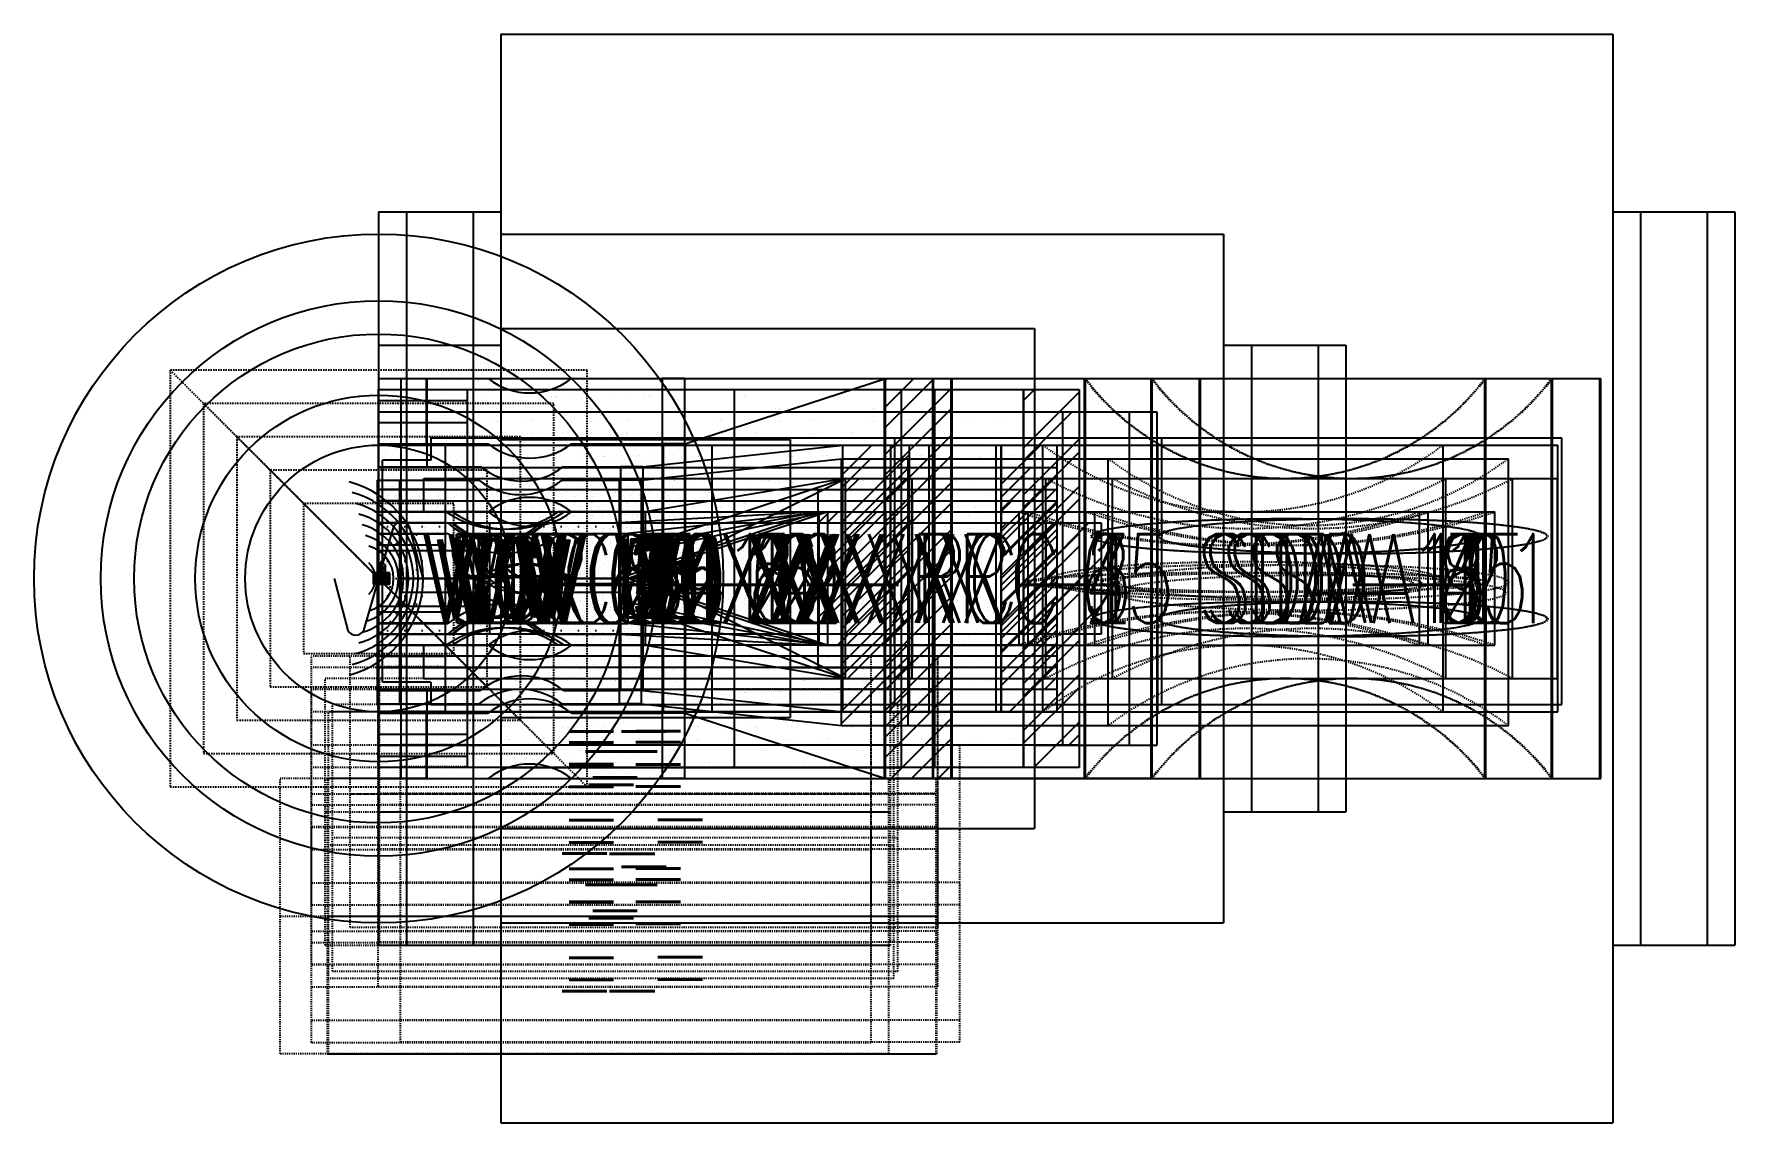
# Model space of a CAD drawing. Header units: inches. Extents: x -31 to 122, y -49 to 49.
import ezdxf
from ezdxf.enums import TextEntityAlignment as Align

# ---------------------------------------------------------------- set-up
doc = ezdxf.new("R2010")
doc.units = ezdxf.units.IN
doc.header["$MEASUREMENT"] = 0
doc.linetypes.add('HIDDEN2', pattern=[0.1875, 0.125, -0.0625])
doc.linetypes.add('HIDDEN4', pattern=[0.09375, 0.0625, -0.03125])
for name, color, linetype in [('M-BLKA', 4, 'Continuous'), ('M-TRBX-AIRT', 4, 'Continuous'), ('M-TRBX-WTRT', 4, 'Continuous')]:
    doc.layers.add(name, color=color, linetype=linetype)
doc.styles.add('BRA-ATT', font='romans.shx', dxfattribs={"width": 0.75})
doc.styles.add('BRA-NRW1', font='romans.shx', dxfattribs={"width": 0.65, "height": 8})
doc.styles.add('BRA-NRW2', font='romans.shx', dxfattribs={"width": 0.6, "height": 7})
pattern_1 = [(45, (-985.1258, -472.3822), (-2.12132, 2.12132), [])]
pattern_2 = [(45, (-984.3376, -472.3822), (-2.12132, 2.12132), [])]
pattern_3 = [(45, (-989.011, -244.587), (-2.12132, 2.12132), [])]
pattern_4 = [(45, (-989.011, -310.6347), (-2.12132, 2.12132), [])]
pattern_5 = [(45, (-988.8363, -429.078), (-2.12132, 2.12132), [])]

# ---------------------------------------------------------------- blocks, each defined once
blk = doc.blocks.new('hvaglobe')
h = blk.add_hatch(color=256)
edge = h.paths.add_edge_path()
edge.add_arc((0.07, 0), 0.0225, 0, 360)
for p, q in [((0, 0.05), (0, -0.05)), ((0, 0.05), (0.07, 0)), ((0, -0.05), (0.07, 0)), ((0.07, 0), (0.02, -0.07)), ((0.07, 0), (0.12, -0.07)), ((0.07, 0), (0.14, 0)), ((0.14, -0.02), (0.14, 0.02)), ((0.12, -0.07), (0.02, -0.07))]:
    blk.add_line(p, q)
blk.add_circle((0.07, 0), 0.0225)
blk = doc.blocks.new('hv1s_rdi')
at = {"linetype": 'Continuous'}
for p, q in [((-0.5, 0.5), (0.5, 0.5)), ((0, 0), (-0.5, 0)), ((0.5, 0.5), (0.5, -0.5)), ((0.5, -0.5), (-0.5, -0.5))]:
    blk.add_line(p, q, dxfattribs=at)
blk = doc.blocks.new('hv1r_rdi')
at = {"linetype": 'Continuous'}
blk.add_line((0, 0), (-0.5, 0), dxfattribs=at)
blk.add_arc((0, 0), 0.5, 221.4096, 138.5904, dxfattribs=at)
blk = doc.blocks.new('hv1dampr')
for q in [(0.04, 0.06), (0, -0.06)]:
    blk.add_line((0, 0.06), q)
at = {"layer": 'M-BLKA', "style": 'BRA-ATT', "width": 0.75}
blk.add_attdef('TAG', text='', height=0.0938, dxfattribs=at).set_placement((0.02, 0.15), align=Align.MIDDLE_CENTER)
blk = doc.blocks.new('hgnote')
blk.add_circle((0, 0), 0.131)
at = {"layer": 'M-BLKA', "style": 'BRA-ATT', "width": 0.75}
blk.add_attdef('??', text='', height=0.0938, dxfattribs=at).set_placement((0, 0), align=Align.MIDDLE)
blk = doc.blocks.new('hgdiam')
blk.add_lwpolyline([(0.13125, 0), (0, 0.13125), (-0.13125, 0), (0, -0.13125)], close=True)
at = {"layer": 'M-BLKA', "style": 'BRA-ATT', "width": 0.75}
blk.add_attdef('??', text='', height=0.09375, dxfattribs=at).set_placement((0, 0), align=Align.MIDDLE)
blk = doc.blocks.new('hdftag')
at = {"style": 'BRA-ATT', "width": 0.75}
for tag, p in [('DIFFUSERSIZE', (0, 0)), ('DESIGNATION', (0, -0.16)), ('CFM', (0.16, -0.16))]:
    blk.add_attdef(tag, p, '', height=0.0938, dxfattribs=at)
blk = doc.blocks.new('hdfsupu')
at = {"linetype": 'HIDDEN2'}
for p, q in [((0.5, 0.5), (-0.5, 0.5)), ((-0.5, 0.5), (-0.5, -0.5)), ((-0.5, -0.5), (0.5, 0.5)), ((0.5, -0.5), (-0.5, 0.5)), ((0.5, -0.5), (0.5, 0.5)), ((-0.5, -0.5), (0.5, -0.5))]:
    blk.add_line(p, q, dxfattribs=at)
blk = doc.blocks.new('hdfsup')
at = {"linetype": 'ByBlock'}
for p, q in [((0.5, 0.5), (-0.5, 0.5)), ((-0.5, 0.5), (-0.5, -0.5)), ((-0.5, -0.5), (0.5, 0.5)), ((0.5, -0.5), (-0.5, 0.5)), ((0.5, -0.5), (0.5, 0.5)), ((-0.5, -0.5), (0.5, -0.5))]:
    blk.add_line(p, q, dxfattribs=at)
blk = doc.blocks.new('hdfretu')
at = {"linetype": 'HIDDEN2'}
for p, q in [((-0.5, -0.5), (0.5, 0.5)), ((-0.5, 0.5), (-0.5, -0.5)), ((0.5, 0.5), (-0.5, 0.5)), ((0.5, -0.5), (0.5, 0.5)), ((-0.5, -0.5), (0.5, -0.5))]:
    blk.add_line(p, q, dxfattribs=at)
blk = doc.blocks.new('hdfret')
at = {"linetype": 'ByBlock'}
for p, q in [((-0.5, -0.5), (0.5, 0.5)), ((-0.5, 0.5), (-0.5, -0.5)), ((0.5, 0.5), (-0.5, 0.5)), ((0.5, -0.5), (0.5, 0.5)), ((-0.5, -0.5), (0.5, -0.5))]:
    blk.add_line(p, q, dxfattribs=at)
blk = doc.blocks.new('hdfexhu')
at = {"linetype": 'HIDDEN2'}
for p, q in [((-0.5, -0.5), (0.5, 0.5)), ((-0.5, 0.5), (-0.5, -0.5)), ((0.5, 0.5), (-0.5, 0.5)), ((0.5, -0.5), (0.5, 0.5)), ((-0.5, -0.5), (0.5, -0.5))]:
    blk.add_line(p, q, dxfattribs=at)
blk = doc.blocks.new('hdfexh')
at = {"linetype": 'ByBlock'}
for p, q in [((-0.5, -0.5), (0.5, 0.5)), ((-0.5, 0.5), (-0.5, -0.5)), ((0.5, 0.5), (-0.5, 0.5)), ((0.5, -0.5), (0.5, 0.5)), ((-0.5, -0.5), (0.5, -0.5))]:
    blk.add_line(p, q, dxfattribs=at)
blk = doc.blocks.new('hdarrows')
blk.add_line((0, 0), (0.11, 0))
blk.add_lwpolyline([(0.17, 0), (0.11, 0.03), (0.11, -0.03)], close=True)
blk.add_solid([(0.11, -0.03), (0.17, 0), (0.11, 0.03), (0.11, -0.03)])
blk = doc.blocks.new('hdarrowr')
for p, q in [((0.13, 0.04), (0.12, -0.04)), ((0.14, 0), (0.13, 0.04)), ((0.11, 0), (0.06, 0)), ((0.11, 0), (0.12, -0.04)), ((0.18, 0), (0.14, 0))]:
    blk.add_line(p, q)
blk.add_lwpolyline([(0.01, 0), (0.06, -0.03), (0.06, 0.03)], close=True)
blk.add_solid([(0.06, 0.03), (0.01, 0), (0.06, -0.03), (0.06, 0.03)])
blk = doc.blocks.new('hvemav')
at = {"linetype": 'Continuous'}
for p, q in [((0.07, 0.05), (-0.07, -0.05)), ((-0.07, 0.05), (0.07, -0.05)), ((-0.07, -0.05), (-0.07, 0.05)), ((0, 0), (0, 0.04)), ((0.07, -0.05), (0.07, 0.05))]:
    blk.add_line(p, q, dxfattribs=at)
blk.add_circle((0, 0.08), 0.041, dxfattribs=at)
blk.add_arc((0, 0.08), 0.041, 0, 180, dxfattribs=at)
blk = doc.blocks.new('hvema3v')
at = {"linetype": 'Continuous'}
for p, q in [((0.07, 0.05), (-0.07, -0.05)), ((-0.07, 0.05), (0.07, -0.05)), ((-0.07, -0.05), (-0.07, 0.05)), ((-0.05, -0.07), (0, 0)), ((0, 0), (0, 0.04)), ((0, 0), (0.05, -0.07)), ((0.07, -0.05), (0.07, 0.05)), ((0.05, -0.07), (-0.05, -0.07))]:
    blk.add_line(p, q, dxfattribs=at)
blk.add_circle((0, 0.08), 0.041, dxfattribs=at)
blk.add_arc((0, 0.08), 0.041, 0, 180, dxfattribs=at)
blk = doc.blocks.new('hvddc')
for p, q in [((0.18, 0.16), (-0.18, 0.16)), ((-0.18, 0.16), (-0.18, 0)), ((-0.18, 0), (0.18, 0)), ((0.18, 0), (0.18, 0.16))]:
    blk.add_line(p, q)
at = {"layer": 'M-BLKA', "style": 'BRA-ATT', "width": 0.75, "flags": 8}
blk.add_attdef('???', text='', height=0.0938, dxfattribs=at).set_placement((0, 0.08), align=Align.MIDDLE)
blk = doc.blocks.new('hvdbrk2s')
blk.add_hatch(color=256).paths.add_polyline_path([(0.19, 0.33), (0.17, 0.39), (0.14, 0.44), (0.09, 0.47), (0.05, 0.49), (0, 0.5), (-0.05, 0.49), (-0.08, 0.47), (-0.12, 0.44), (-0.14, 0.39), (-0.15, 0.35), (-0.15, 0.29), (-0.14, 0.24), (-0.11, 0.18), (-0.07, 0.12), (-0.02, 0.06), (0.03, 0), (0.04, -0.02), (0.13, 0.08), (0.18, 0.17), (0.2, 0.25)])
for points in [[(0.04, -0.02), (0.03, 0), (-0.02, 0.06), (-0.07, 0.12), (-0.11, 0.18), (-0.14, 0.24), (-0.15, 0.29), (-0.15, 0.35), (-0.14, 0.39), (-0.12, 0.44), (-0.08, 0.47), (-0.05, 0.49), (0, 0.5), (0.05, 0.49), (0.09, 0.47), (0.14, 0.44), (0.17, 0.39), (0.19, 0.33), (0.2, 0.25), (0.18, 0.17), (0.13, 0.08), (0.04, -0.02)], [(0, -0.5), (0.03, -0.49), (0.07, -0.47), (0.1, -0.44), (0.14, -0.41), (0.17, -0.37), (0.19, -0.33), (0.19, -0.28), (0.19, -0.23), (0.16, -0.17), (0.13, -0.11), (0.08, -0.06), (0.04, -0.02)]]:
    blk.add_lwpolyline(points)
blk = doc.blocks.new('hvdbrk2h')
for points in [[(0.04, -0.02), (0.03, 0), (-0.02, 0.06), (-0.07, 0.12), (-0.11, 0.18), (-0.14, 0.24), (-0.15, 0.29), (-0.15, 0.35), (-0.14, 0.39), (-0.12, 0.44), (-0.08, 0.47), (-0.05, 0.49), (0, 0.5), (0.05, 0.49), (0.09, 0.47), (0.14, 0.44), (0.17, 0.39), (0.19, 0.33), (0.2, 0.25), (0.18, 0.17), (0.13, 0.08), (0.04, -0.02)], [(0, -0.5), (0.03, -0.49), (0.07, -0.47), (0.1, -0.44), (0.14, -0.41), (0.17, -0.37), (0.19, -0.33), (0.19, -0.28), (0.19, -0.23), (0.16, -0.17), (0.13, -0.11), (0.08, -0.06), (0.04, -0.02)]]:
    blk.add_lwpolyline(points)
blk = doc.blocks.new('hvdbrk1')
for p, q in [((-0.25, -0.13), (0.25, 0.13)), ((0, 0.25), (0, 0.8)), ((0.25, 0.13), (0, 0.25)), ((0, -0.25), (-0.25, -0.13)), ((0, -0.8), (0, -0.25))]:
    blk.add_line(p, q)
blk = doc.blocks.new('hvdamper')
for p, q in [((0, 0.8), (0, 0.25)), ((0, 0.8), (0.3, 0.8)), ((0, 0.1), (0, -0.1)), ((0, -0.25), (0, -0.8))]:
    blk.add_line(p, q)
at = {"layer": 'M-BLKA', "style": 'BRA-ATT', "width": 0.75}
blk.add_attdef('TAG', text='', height=0.0938, dxfattribs=at).set_placement((0.15, 1.2), align=Align.MIDDLE_CENTER)
blk = doc.blocks.new('hvcv')
h = blk.add_hatch(color=256)
edge = h.paths.add_edge_path()
edge.add_arc((-0.07, 0.05), 0.0225, 0, 360)
for p, q in [((-0.07, 0.08), (0.02, 0.08)), ((-0.07, 0.05), (0.07, -0.05)), ((-0.07, 0.05), (-0.07, -0.05)), ((0.07, 0.05), (0.07, -0.05))]:
    blk.add_line(p, q)
blk.add_lwpolyline([(0.06, 0.08), (0.02, 0.1), (0.02, 0.06)], close=True)
blk.add_circle((-0.07, 0.05), 0.0225)
blk.add_solid([(0.02, 0.06), (0.06, 0.08), (0.02, 0.1), (0.02, 0.06)])
blk = doc.blocks.new('hvcreduc')
at = {"linetype": 'Continuous'}
for p, q in [((-0.07, 0.08), (-0.07, -0.08)), ((-0.07, 0.08), (0.07, 0.05)), ((0.07, 0.05), (0.07, -0.05)), ((0.07, -0.05), (-0.07, -0.08))]:
    blk.add_line(p, q, dxfattribs=at)
blk = doc.blocks.new('hvcfv')
at = {"linetype": 'Continuous'}
for p, q in [((0.07, 0.05), (-0.07, 0.05)), ((-0.07, 0.05), (-0.07, -0.05)), ((0.07, -0.05), (0.07, 0.05)), ((-0.07, -0.05), (0.07, -0.05))]:
    blk.add_line(p, q, dxfattribs=at)
at = {"layer": 'M-BLKA', "linetype": 'Continuous', "style": 'BRA-ATT', "width": 0.75, "flags": 8}
blk.add_attdef('??', text='', height=0.0625, dxfattribs=at).set_placement((0, 0), align=Align.MIDDLE)
blk = doc.blocks.new('hvc2exst')
h = blk.add_hatch(color=256)
h.paths.add_polyline_path([(0, 0), (0.09, 0), (0.09, 0, 0.414214), (0, 0.09)])
h.paths.add_polyline_path([(-0.09, 0, 0.414214), (0, -0.09), (0, 0)])
for p, q in [((-0.09, 0), (0.09, 0)), ((0, 0.09), (0, -0.09)), ((0.09, 0), (0.09, 0))]:
    blk.add_line(p, q)
blk.add_circle((0, 0), 0.0938)
blk = doc.blocks.new('hvbjoint')
at = {"linetype": 'Continuous'}
for p, q in [((0.065625, 0.046875), (-0.028125, 0.046875)), ((0.065625, -0.046875), (0.065625, 0.046875)), ((0.065625, -0.046875), (-0.028125, -0.046875))]:
    blk.add_line(p, q, dxfattribs=at)
blk.add_circle((-0.028125, 0), 0.0375, dxfattribs=at)
blk = doc.blocks.new('hvbfly')
at = {"linetype": 'Continuous'}
for p, q in [((-0.04, 0.05), (-0.04, -0.05)), ((0, 0.1), (0.05, 0.1)), ((0, -0.05), (0, 0.1)), ((0.04, 0.05), (0.04, -0.05))]:
    blk.add_line(p, q, dxfattribs=at)
blk = doc.blocks.new('hvball')
at = {"linetype": 'Continuous'}
for p, q in [((-0.07, 0.05), (-0.07, -0.05)), ((-0.02, 0.09), (0.02, 0.09)), ((0, 0.05), (0, 0.12)), ((0.02, 0.09), (0.04, 0.12)), ((0.04, 0.12), (0.15, 0.12)), ((0.07, 0.05), (0.07, -0.05))]:
    blk.add_line(p, q, dxfattribs=at)
blk.add_circle((0, 0), 0.0469, dxfattribs=at)
blk = doc.blocks.new('hvautoav')
at = {"linetype": 'Continuous'}
for p, q in [((-0.05, 0.21), (0.05, 0.21)), ((-0.05, 0.21), (-0.05, 0.2)), ((-0.05, 0.2), (0.05, 0.2)), ((-0.04, 0.12), (-0.04, 0.2)), ((0, 0.08), (0, 0)), ((0.03, 0.23), (0.02, 0.23)), ((0.02, 0.23), (0.02, 0.21)), ((0.03, 0.21), (0.03, 0.23)), ((0.04, 0.2), (0.04, 0.12)), ((0.05, 0.21), (0.05, 0.2))]:
    blk.add_line(p, q, dxfattribs=at)
blk.add_arc((0, 0.12), 0.0391, 180, 0, dxfattribs=at)
blk = doc.blocks.new('hvanchor')
at = {"linetype": 'Continuous'}
for p, q in [((-0.07, -0.07), (0.07, 0.07)), ((-0.07, 0.07), (0.07, -0.07))]:
    blk.add_line(p, q, dxfattribs=at)
at = {"layer": 'M-BLKA', "linetype": 'Continuous', "style": 'BRA-ATT', "width": 0.75, "flags": 8}
blk.add_attdef('?', text='', height=0.0938, dxfattribs=at).set_placement((0.07, -0.15), align=Align.MIDDLE_CENTER)
blk = doc.blocks.new('hvflange')
at = {"linetype": 'Continuous'}
for p, q in [((-0.03, -0.046875), (-0.03, 0.046875)), ((0.03, -0.046875), (0.03, 0.046875))]:
    blk.add_line(p, q, dxfattribs=at)
blk = doc.blocks.new('hvfcent')
for p, q in [((0, 0.15), (0.2, 0.15)), ((0.2, 0), (0.15, 0)), ((0.2, 0.15), (0.2, 0))]:
    blk.add_line(p, q)
for radius, start, end in [(0.149, 90, 0), (0.0625, 225, 135)]:
    blk.add_arc((0, 0), radius, start, end)
blk = doc.blocks.new('hvfcbv')
at = {"linetype": 'Continuous'}
for p, q in [((-0.07, 0.05), (-0.07, -0.05)), ((-0.07, 0.05), (-0.02, 0.01)), ((0, 0.04), (-0.04, 0)), ((-0.04, 0), (0, -0.04)), ((0.04, 0), (0, 0.04)), ((0, -0.04), (0.04, 0)), ((0.02, 0.01), (0.07, 0.05)), ((0.07, 0.05), (0.07, -0.05)), ((-0.07, -0.05), (-0.02, -0.01)), ((0.02, -0.01), (0.07, -0.05))]:
    blk.add_line(p, q, dxfattribs=at)
blk = doc.blocks.new('hvfaxial')
for p, q in [((0.17, 0.17), (-0.17, 0.17)), ((-0.17, -0.17), (-0.17, 0.17)), ((-0.02, 0.04), (-0.1, 0.04)), ((-0.1, -0.04), (-0.1, 0.04)), ((-0.02, -0.04), (-0.02, 0.04)), ((0.06, 0), (-0.02, 0)), ((0.17, -0.17), (0.17, 0.17)), ((-0.17, -0.17), (0.17, -0.17)), ((-0.1, -0.04), (-0.02, -0.04))]:
    blk.add_line(p, q)
for points in [[(0.06, 0.13, -0.198145), (0.07, 0.12, -0.098709), (0.08, 0.11, -0.05603), (0.08, 0.09, -0.042752), (0.09, 0.06, -0.042752), (0.08, 0.04, -0.05603), (0.08, 0.02, -0.098709), (0.07, 0, -0.198145), (0.06, 0, -0.198145), (0.05, 0, -0.098709), (0.04, 0.02, -0.05603), (0.04, 0.04, -0.042752), (0.03, 0.06, -0.042752), (0.04, 0.09, -0.05603), (0.04, 0.11, -0.098709), (0.05, 0.12, -0.198145)], [(0.06, 0, -0.198145), (0.07, 0, -0.098709), (0.08, -0.02, -0.05603), (0.08, -0.04, -0.042752), (0.09, -0.06, -0.042752), (0.08, -0.09, -0.05603), (0.08, -0.11, -0.098709), (0.07, -0.12, -0.198145), (0.06, -0.12, -0.198145), (0.05, -0.12, -0.098709), (0.04, -0.11, -0.05603), (0.04, -0.09, -0.042752), (0.03, -0.06, -0.042752), (0.04, -0.04, -0.05603), (0.04, -0.02, -0.098709), (0.05, 0, -0.198145)]]:
    blk.add_lwpolyline(points, format="xyb", close=True)
blk = doc.blocks.new('hvexdem')
at = {"linetype": 'Continuous'}
h = blk.add_hatch(color=256, dxfattribs=at)
edge = h.paths.add_edge_path()
edge.add_arc((0, 0), 0.0938, 180, 360)
edge.add_line((0.09, 0), (-0.09, 0))
blk.add_circle((0, 0), 0.0938)
blk = doc.blocks.new('hvesv')
at = {"linetype": 'Continuous'}
for p, q in [((-0.07, 0.05), (0.07, -0.05)), ((0.07, 0.05), (-0.07, -0.05)), ((-0.07, 0.05), (-0.07, -0.05)), ((-0.04, 0.12), (-0.04, 0.07)), ((0.04, 0.12), (-0.04, 0.12)), ((-0.04, 0.07), (0.04, 0.07)), ((0, 0), (0, 0.07)), ((0.04, 0.07), (0.04, 0.12)), ((0.07, -0.05), (0.07, 0.05))]:
    blk.add_line(p, q, dxfattribs=at)
blk = doc.blocks.new('hvesup1')
for p, q in [((1, 0.5), (0, 0.5)), ((0, -0.5), (1, 0.5)), ((0, -0.5), (0, 0.5)), ((1, -0.5), (1, 0.5)), ((0, -0.5), (1, -0.5))]:
    blk.add_line(p, q)
blk = doc.blocks.new('hvesuh1')
blk.add_hatch(color=256).paths.add_polyline_path([(0, -0.5), (1, -0.5), (1, 0.5)])
for p, q in [((1, 0.5), (0, 0.5)), ((0, -0.5), (0, 0.5)), ((1, 0.5), (0, -0.5)), ((1, -0.5), (1, 0.5)), ((0, -0.5), (1, -0.5))]:
    blk.add_line(p, q)
blk = doc.blocks.new('hvesdp1')
for p, q in [((1, 0.5), (0, 0.5)), ((1, -0.5), (1, 0.5)), ((0, -0.5), (1, -0.5))]:
    blk.add_line(p, q)
at = {"linetype": 'HIDDEN2'}
for q in [(0, 0.5), (1, 0.5)]:
    blk.add_line((0, -0.5), q, dxfattribs=at)
blk = doc.blocks.new('hvesasv')
at = {"linetype": 'Continuous'}
for p, q in [((0.07, 0.05), (-0.07, -0.05)), ((-0.07, 0.05), (0.07, -0.05)), ((-0.07, -0.05), (-0.07, 0.05)), ((0.02, 0.11), (-0.02, 0.11)), ((-0.02, 0.05), (0.02, 0.11)), ((0.02, 0.05), (-0.02, 0.05)), ((0, 0), (0, 0.12)), ((0.07, -0.05), (0.07, 0.05))]:
    blk.add_line(p, q, dxfattribs=at)
blk = doc.blocks.new('hves3v')
at = {"linetype": 'Continuous'}
for p, q in [((-0.07, 0.05), (0.07, -0.05)), ((0.07, 0.05), (-0.07, -0.05)), ((-0.07, 0.05), (-0.07, -0.05)), ((-0.05, -0.07), (0, 0)), ((-0.04, 0.12), (-0.04, 0.07)), ((0.04, 0.12), (-0.04, 0.12)), ((-0.04, 0.07), (0.04, 0.07)), ((0, 0), (0, 0.07)), ((0, 0), (0.05, -0.07)), ((0.04, 0.07), (0.04, 0.12)), ((0.07, -0.05), (0.07, 0.05)), ((0.05, -0.07), (-0.05, -0.07))]:
    blk.add_line(p, q, dxfattribs=at)
blk = doc.blocks.new('hvereduc')
at = {"linetype": 'Continuous'}
for p, q in [((-0.07, 0.12), (-0.07, -0.05)), ((-0.07, 0.12), (0.07, 0.05)), ((0.07, 0.05), (0.07, -0.05)), ((0.07, -0.05), (-0.07, -0.05))]:
    blk.add_line(p, q, dxfattribs=at)
blk = doc.blocks.new('hveqtag')
for p, q in [((-0.3, 0.10625), (-0.3, -0.10625)), ((0.3, 0.10625), (-0.3, 0.10625)), ((0.3, -0.10625), (0.3, 0.10625)), ((-0.3, -0.10625), (0.3, -0.10625))]:
    blk.add_line(p, q)
at = {"layer": 'M-BLKA', "style": 'BRA-ATT', "width": 0.75}
blk.add_attdef('EDESIGNATION', text='', height=0.09375, dxfattribs=at).set_placement((0, 0), align=Align.MIDDLE)
blk = doc.blocks.new('hveoup1')
blk.add_line((0.07, -0.43), (0.93, 0.43))
for points in [[(0.25, 0.5, 0.414214), (0, 0.25), (0, -0.25, 0.414214), (0.25, -0.5)], [(0, -0.5), (0.75, -0.5, 0.414214), (1, -0.25), (1, 0.25, 0.414214), (0.75, 0.5), (0, 0.5)]]:
    blk.add_lwpolyline(points, format="xyb")
blk = doc.blocks.new('hveouh1')
blk.add_hatch(color=256).paths.add_polyline_path([(1, 0.25, 0.198912), (0.93, 0.43), (0.07, -0.43, 0.198912), (0.25, -0.5), (0.75, -0.5, 0.414214), (1, -0.25)])
blk.add_line((0.07, -0.43), (0.93, 0.43))
for points in [[(0, -0.5), (0.75, -0.5, 0.414214), (1, -0.25), (1, 0.25, 0.414214), (0.75, 0.5), (0, 0.5)], [(0.25, 0.5, 0.414214), (0, 0.25), (0, -0.25, 0.414214), (0.25, -0.5)]]:
    blk.add_lwpolyline(points, format="xyb")
blk = doc.blocks.new('hveodp1')
at = {"linetype": 'HIDDEN2'}
blk.add_line((0.93, 0.43), (0.07, -0.43), dxfattribs=at)
blk.add_lwpolyline([(0, -0.5), (0.75, -0.5, 0.414214), (1, -0.25), (1, 0.25, 0.414214), (0.75, 0.5), (0, 0.5)], format="xyb")
blk.add_lwpolyline([(0.25, 0.5, 0.344151), (0.01, 0.31), (0.01, -0.31, 0.344151), (0.25, -0.5)], format="xyb", dxfattribs=at)
blk = doc.blocks.new('HVIF18')
for p, q in [((11, 17), (47, 17)), ((11, 17), (11, -17)), ((47, 17), (47, -17)), ((0, 12), (0, -12)), ((0, 12), (11, 12)), ((2.5, 12), (2.5, -12)), ((8.5, 12), (8.5, -12)), ((47, 12), (58, 12)), ((49.5, 12), (49.5, -12)), ((55.5, 12), (55.5, -12)), ((58, 12), (58, -12)), ((0, -12), (11, -12)), ((47, -12), (58, -12)), ((11, -17), (47, -17))]:
    blk.add_line(p, q)
blk = doc.blocks.new('HVIF12')
for p, q in [((11, 12.5), (11, -12.5)), ((11, 12.5), (37, 12.5)), ((37, 12.5), (37, -12.5)), ((0, 8), (0, -8)), ((0, 8), (11, 8)), ((2.5, 8), (2.5, -8)), ((8.5, 8), (8.5, -8)), ((37, 8), (48, 8)), ((39.5, 8), (39.5, -8)), ((45.5, 8), (45.5, -8)), ((48, 8), (48, -8)), ((0, -8), (11, -8)), ((37, -8), (48, -8)), ((11, -12.5), (37, -12.5))]:
    blk.add_line(p, q)
blk = doc.blocks.new('hvhumid')
for p, q in [((0, 0.5), (0, -0.5)), ((0.04, 0.39), (0, 0.35)), ((0, 0.35), (0.04, 0.32)), ((0.04, 0.21), (0, 0.18)), ((0, 0.18), (0.04, 0.14)), ((0.04, 0.02), (0, -0.01)), ((0, -0.01), (0.04, -0.05)), ((0.04, -0.16), (0, -0.2)), ((0, -0.2), (0.04, -0.23)), ((0.04, -0.34), (0, -0.37)), ((0, -0.37), (0.04, -0.41))]:
    blk.add_line(p, q)
blk = doc.blocks.new('hvhstat')
blk.add_circle((0, 0), 0.0938)
at = {"layer": 'M-BLKA', "style": 'BRA-ATT', "width": 0.75, "flags": 8}
blk.add_attdef('?', text='', height=0.0938, dxfattribs=at).set_placement((0, 0), align=Align.MIDDLE_CENTER)
blk = doc.blocks.new('hvhev')
at = {"linetype": 'Continuous'}
for p, q in [((0, 0.05, 144), (0.14, -0.05, 144)), ((0.14, 0.05, 144), (0, -0.05, 144)), ((0, 0.05, 144), (0, -0.05, 144)), ((0.14, -0.05, 144), (0.14, 0.05, 144)), ((0.14, 0, 144), (0.26, 0, 144)), ((0.26, 0.04, 144), (0.21, 0.04, 144)), ((0.26, -0.04, 144), (0.26, 0.04, 144)), ((0.21, -0.04, 144), (0.26, -0.04, 144))]:
    blk.add_line(p, q, dxfattribs=at)
blk = doc.blocks.new('hvguide')
at = {"linetype": 'Continuous'}
for p, q in [((-0.09, 0.05), (0.09, 0.05)), ((-0.09, -0.05), (0.09, -0.05))]:
    blk.add_line(p, q, dxfattribs=at)
at = {"layer": 'M-BLKA', "linetype": 'Continuous', "style": 'BRA-ATT', "width": 0.75, "flags": 8}
blk.add_attdef('?', text='', height=0.0938, dxfattribs=at).set_placement((0.07, -0.14), align=Align.MIDDLE_CENTER)
blk = doc.blocks.new('hvglobe')
h = blk.add_hatch(color=256)
edge = h.paths.add_edge_path()
edge.add_arc((0, 0), 0.0225, 0, 360)
for p, q in [((-0.07, 0.05), (-0.07, -0.05)), ((-0.07, 0.05), (0.07, -0.05)), ((-0.07, -0.05), (0.07, 0.05)), ((0.07, 0.05), (0.07, -0.05))]:
    blk.add_line(p, q)
blk.add_circle((0, 0), 0.0225)
blk = doc.blocks.new('hvgate')
at = {"linetype": 'Continuous'}
for p, q in [((-0.07, 0.05), (-0.07, -0.05)), ((-0.07, 0.05), (0.07, -0.05)), ((-0.07, -0.05), (0.07, 0.05)), ((0.07, 0.05), (0.07, -0.05))]:
    blk.add_line(p, q, dxfattribs=at)
blk = doc.blocks.new('hvftuber')
at = {"linetype": 'Continuous'}
blk.add_hatch(color=256, dxfattribs=at).paths.add_polyline_path([(-0.140625, 0.046875), (-0.140625, -0.046875), (0.140625, -0.046875), (0.140625, 0.046875)])
for p, q in [((-0.140625, 0.046875), (0.140625, 0.046875)), ((-0.140625, -0.046875), (-0.140625, 0.046875)), ((0.140625, -0.046875), (0.140625, 0.046875)), ((-0.140625, -0.046875), (0.140625, -0.046875))]:
    blk.add_line(p, q, dxfattribs=at)
blk = doc.blocks.new('hvfs')
for p, q in [((0.12, 0.16), (-0.12, 0.16)), ((-0.12, 0.16), (-0.12, 0)), ((-0.12, 0), (0.12, 0)), ((0.12, 0), (0.12, 0.16))]:
    blk.add_line(p, q)
at = {"layer": 'M-BLKA', "style": 'BRA-ATT', "width": 0.75, "flags": 8}
blk.add_attdef('??', text='', height=0.0938, dxfattribs=at).set_placement((0, 0.08), align=Align.MIDDLE)
blk = doc.blocks.new('hvfprop')
for p, q in [((0, 0.04), (0.08, 0.04)), ((0, 0.04), (0, -0.04)), ((0.16, 0), (0, 0)), ((0.08, 0.04), (0.08, -0.04)), ((0.08, -0.04), (0, -0.04))]:
    blk.add_line(p, q)
for points in [[(0.16, 0, 0.198145), (0.17, 0, 0.098709), (0.18, 0.02, 0.05603), (0.19, 0.04, 0.042752), (0.19, 0.06, 0.042752), (0.19, 0.09, 0.05603), (0.18, 0.11, 0.098709), (0.17, 0.12, 0.198145), (0.16, 0.12, 0.198145), (0.15, 0.12, 0.098709), (0.14, 0.11, 0.05603), (0.14, 0.09, 0.042752), (0.14, 0.06, 0.042752), (0.14, 0.04, 0.05603), (0.14, 0.02, 0.098709), (0.15, 0, 0.198145)], [(0.16, -0.12, 0.198145), (0.17, -0.12, 0.098709), (0.18, -0.11, 0.05603), (0.19, -0.09, 0.042752), (0.19, -0.06, 0.042752), (0.19, -0.04, 0.05603), (0.18, -0.02, 0.098709), (0.17, 0, 0.198145), (0.16, 0, 0.198145), (0.15, 0, 0.098709), (0.14, -0.02, 0.05603), (0.14, -0.04, 0.042752), (0.14, -0.06, 0.042752), (0.14, -0.09, 0.05603), (0.14, -0.11, 0.098709), (0.15, -0.12, 0.198145)]]:
    blk.add_lwpolyline(points, format="xyb", close=True)
blk = doc.blocks.new('hvflv')
at = {"linetype": 'Continuous'}
for p, q in [((0.07, 0.05), (-0.07, -0.05)), ((-0.07, 0.05), (0.07, -0.05)), ((-0.07, -0.05), (-0.07, 0.05)), ((0, -0.02), (0, 0.09)), ((0.07, -0.05), (0.07, 0.05))]:
    blk.add_line(p, q, dxfattribs=at)
for points in [[(0, 0), (0.03, 0.02), (0, 0.09)], [(0, 0), (0, 0), (0, 0.09)]]:
    blk.add_solid(points, dxfattribs=at)
blk = doc.blocks.new('hvflowi')
at = {"linetype": 'Continuous'}
for p, q in [((-0.06, 0.14), (-0.09, 0.18)), ((0, 0.07), (-0.03, 0.1)), ((0, 0.07), (0.03, 0.1)), ((0, 0.07), (0, 0)), ((0.06, 0.14), (0.09, 0.18))]:
    blk.add_line(p, q, dxfattribs=at)
for centre in [(-0.05, 0.12), (0.05, 0.12)]:
    blk.add_circle(centre, 0.0258, dxfattribs=at)
blk = doc.blocks.new('hvflowa')
at = {"linetype": 'Continuous'}
for p, q in [((-0.07, 0.04), (0.14, 0)), ((-0.07, 0.04), (-0.07, -0.04)), ((-0.07, -0.04), (0.14, 0))]:
    blk.add_line(p, q, dxfattribs=at)
blk.add_solid([(-0.07, 0.04), (-0.07, -0.04), (0.14, 0)], dxfattribs=at)
blk = doc.blocks.new('hvflexp')
at = {"linetype": 'Continuous'}
for p, q in [((-0.14, 0.05), (-0.14, -0.05)), ((0.14, 0.05), (0.14, -0.05))]:
    blk.add_line(p, q, dxfattribs=at)
blk.add_lwpolyline([(-0.14, 0), (-0.13, 0.01, -0.535184), (-0.12, 0.01), (-0.1, -0.01, 0.535184), (-0.09, -0.01), (-0.07, 0.01, -0.535184), (-0.06, 0.01), (-0.04, -0.01, 0.535184), (-0.02, -0.01), (-0.01, 0.01, -0.535184), (0.01, 0.01), (0.02, -0.01, 0.535184), (0.04, -0.01), (0.05, 0), (0.06, 0.01, -0.535184), (0.07, 0.01), (0.09, -0.01, 0.535184), (0.1, -0.01), (0.12, 0.01, -0.535184), (0.13, 0.01), (0.14, 0)], format="xyb", dxfattribs=at)
blk = doc.blocks.new('hvflexc')
for p, q in [((-0.5, 0.5), (-0.5, -0.5)), ((-0.1666, 0.5), (-0.1666, -0.5)), ((0.1667, 0.5), (0.1667, -0.5)), ((0.5, 0.5), (0.5, -0.5))]:
    blk.add_line(p, q)
blk = doc.blocks.new('hvpdn')
at = {"linetype": 'Continuous'}
blk.add_arc((0, 0), 0.0312, 221.4096, 138.5904, dxfattribs=at)
blk = doc.blocks.new('hvpdar')
at = {"linetype": 'Continuous'}
blk.add_line((0, 0), (-0.03125, 0), dxfattribs=at)
blk.add_arc((0, 0), 0.03125, 221.4096221, 138.5903779, dxfattribs=at)
blk = doc.blocks.new('hvpcap')
at = {"linetype": 'Continuous'}
for p, q in [((0.02, 0.05), (-0.02, 0.05)), ((0.02, 0.05), (0.02, -0.05)), ((0.02, -0.05), (-0.02, -0.05))]:
    blk.add_line(p, q, dxfattribs=at)
blk.add_point((0, 0), dxfattribs=at)
blk = doc.blocks.new('hvpbrk')
at = {"linetype": 'Continuous'}
blk.add_lwpolyline([(0, 0.046875, -1), (0, 0, 1), (0, -0.046875)], format="xyb", dxfattribs=at)
blk = doc.blocks.new('hvpav3w')
at = {"linetype": 'Continuous'}
for p, q in [((0.07, 0.05), (-0.07, -0.05)), ((-0.07, 0.05), (0.07, -0.05)), ((-0.07, -0.05), (-0.07, 0.05)), ((-0.05, -0.07), (0, 0)), ((0.04, 0.08), (-0.04, 0.08)), ((0, 0), (0, 0.08)), ((0, 0), (0.05, -0.07)), ((0.07, -0.05), (0.07, 0.05)), ((0.05, -0.07), (-0.05, -0.07))]:
    blk.add_line(p, q, dxfattribs=at)
blk.add_arc((0, 0.08), 0.041, 0, 180, dxfattribs=at)
blk = doc.blocks.new('hvpav2w')
at = {"linetype": 'Continuous'}
for p, q in [((0.07, 0.05), (-0.07, -0.05)), ((-0.07, 0.05), (0.07, -0.05)), ((-0.07, -0.05), (-0.07, 0.05)), ((0.04, 0.08), (-0.04, 0.08)), ((0, 0), (0, 0.08)), ((0.07, -0.05), (0.07, 0.05))]:
    blk.add_line(p, q, dxfattribs=at)
blk.add_arc((0, 0.08), 0.041, 0, 180, dxfattribs=at)
blk = doc.blocks.new('hvorific')
at = {"linetype": 'Continuous'}
for p, q in [((-0.06, 0.05), (-0.06, -0.05)), ((0, 0.02), (0, 0.11)), ((0.06, 0.05), (0.06, -0.05)), ((0, -0.11), (0, -0.02))]:
    blk.add_line(p, q, dxfattribs=at)
blk = doc.blocks.new('hvneedle')
at = {"linetype": 'Continuous'}
blk.add_hatch(color=256, dxfattribs=at).paths.add_polyline_path([(0, -0.04), (-0.01, -0.04), (0, -0.06), (0.01, -0.04)])
for p, q in [((-0.07, 0.05), (-0.07, -0.05)), ((-0.07, 0.05), (0.07, -0.05)), ((-0.07, -0.05), (0.07, 0.05)), ((0, 0), (0, 0.05)), ((0, 0), (0, -0.04)), ((0.07, 0.05), (0.07, -0.05)), ((-0.01, -0.04), (0, -0.04)), ((0, -0.06), (-0.01, -0.04)), ((0.01, -0.04), (0, -0.04)), ((0.01, -0.04), (0, -0.06))]:
    blk.add_line(p, q, dxfattribs=at)
blk = doc.blocks.new('hvmeter')
at = {"linetype": 'Continuous'}
for p, q in [((-0.09375, -0.046875), (-0.09375, 0.046875)), ((0.09375, -0.046875), (0.09375, 0.046875))]:
    blk.add_line(p, q, dxfattribs=at)
blk.add_circle((0, 0), 0.070312, dxfattribs=at)
at = {"layer": 'M-BLKA', "linetype": 'Continuous', "style": 'BRA-ATT', "width": 0.75, "flags": 8}
blk.add_attdef('?', text='', height=0.070312, dxfattribs=at).set_placement((0, 0), align=Align.MIDDLE_CENTER)
blk = doc.blocks.new('hvmanav')
at = {"linetype": 'Continuous'}
for p, q in [((0, 0.21), (-0.05, 0.14)), ((-0.05, 0.14), (0.05, 0.14)), ((0.05, 0.14), (0, 0.21)), ((0, 0.14), (0, 0))]:
    blk.add_line(p, q, dxfattribs=at)
blk = doc.blocks.new('hvlsv')
at = {"linetype": 'Continuous'}
for p, q in [((-0.07, 0.05, 144), (0.07, -0.05, 144)), ((0.07, 0.05, 144), (-0.07, -0.05, 144)), ((-0.07, 0.05, 144), (-0.07, -0.05, 144)), ((-0.04, 0.12, 144), (-0.04, 0.07, 144)), ((0.04, 0.12, 144), (-0.04, 0.12, 144)), ((0, 0, 144), (0, 0.12, 144)), ((0.04, 0.07, 144), (0.04, 0.12, 144)), ((0.07, -0.05, 144), (0.07, 0.05, 144))]:
    blk.add_line(p, q, dxfattribs=at)
blk = doc.blocks.new('hvlplug')
at = {"linetype": 'Continuous'}
for p, q in [((-0.046875, 0.046875), (-0.046875, -0.046875)), ((0, 0.046875), (-0.046875, 0)), ((-0.046875, 0), (0, -0.046875)), ((0.046875, 0), (0, 0.046875)), ((0.046875, 0.046875), (0.046875, -0.046875)), ((0, -0.046875), (0.046875, 0))]:
    blk.add_line(p, q, dxfattribs=at)
blk = doc.blocks.new('hvlcp')
for p, q in [((0.18, 0.16), (-0.18, 0.16)), ((-0.18, 0.16), (-0.18, 0)), ((-0.18, 0), (0.18, 0)), ((0.18, 0), (0.18, 0.16))]:
    blk.add_line(p, q)
at = {"layer": 'M-BLKA', "style": 'BRA-ATT', "width": 0.75, "flags": 8}
blk.add_attdef('???', text='', height=0.0938, dxfattribs=at).set_placement((0, 0.08), align=Align.MIDDLE)
blk = doc.blocks.new('HVIF60')
for p, q in [((11, 49), (111, 49)), ((11, 49), (11, -49)), ((111, 49), (111, -49)), ((0, 33), (0, -33)), ((0, 33), (11, 33)), ((2.5, 33), (2.5, -33)), ((8.5, 33), (8.5, -33)), ((111, 33), (122, 33)), ((113.5, 33), (113.5, -33)), ((119.5, 33), (119.5, -33)), ((122, 33), (122, -33)), ((0, -33), (11, -33)), ((111, -33), (122, -33)), ((11, -49), (111, -49))]:
    blk.add_line(p, q)
blk = doc.blocks.new('HVIF36')
for p, q in [((11, 31), (11, -31)), ((11, 31), (76, 31)), ((76, 31), (76, -31)), ((0, 21), (0, -21)), ((0, 21), (11, 21)), ((2.5, 21), (2.5, -21)), ((8.5, 21), (8.5, -21)), ((76, 21), (87, 21)), ((78.5, 21), (78.5, -21)), ((84.5, 21), (84.5, -21)), ((87, 21), (87, -21)), ((0, -21), (11, -21)), ((76, -21), (87, -21)), ((11, -31), (76, -31))]:
    blk.add_line(p, q)
blk = doc.blocks.new('HVIF24')
for p, q in [((11, 22.5), (11, -22.5)), ((11, 22.5), (59, 22.5)), ((59, 22.5), (59, -22.5)), ((0, 15), (0, -15)), ((0, 15), (11, 15)), ((2.5, 15), (2.5, -15)), ((8.5, 15), (8.5, -15)), ((59, 15), (70, 15)), ((61.5, 15), (61.5, -15)), ((67.5, 15), (67.5, -15)), ((70, 15), (70, -15)), ((0, -15), (11, -15)), ((59, -15), (70, -15)), ((11, -22.5), (59, -22.5))]:
    blk.add_line(p, q)
blk = doc.blocks.new('HVRF25')
at = {"linetype": 'HIDDEN2'}
blk.add_line((-12.75, 12.75), (12.75, -12.75), dxfattribs=at)
blk.add_lwpolyline([(-12.75, 12.75), (-12.75, -12.75), (12.75, -12.75), (12.75, 12.75)], close=True, dxfattribs=at)
blk.add_circle((0, 0), 22)
blk = doc.blocks.new('HVRF19')
at = {"linetype": 'HIDDEN2'}
blk.add_line((-9.75, 9.75), (9.75, -9.75), dxfattribs=at)
blk.add_lwpolyline([(-9.75, 9.75), (-9.75, -9.75), (9.75, -9.75), (9.75, 9.75)], close=True, dxfattribs=at)
blk.add_circle((0, 0), 16.5)
blk = doc.blocks.new('HVRF13')
at = {"linetype": 'HIDDEN2'}
blk.add_line((-6.75, 6.76), (6.75, -6.74), dxfattribs=at)
blk.add_lwpolyline([(-6.75, 6.76), (-6.75, -6.74), (6.75, -6.74), (6.75, 6.76)], close=True, dxfattribs=at)
blk.add_circle((0, 0), 12)
blk = doc.blocks.new('hvrd180')
for points in [[(-0.18, 0), (-0.12, 0.03), (-0.12, -0.03)], [(-0.17, 0), (-0.12, 0.03), (-0.12, -0.03)], [(-0.17, 0), (-0.12, 0.02), (-0.12, -0.02)], [(-0.16, 0), (-0.13, 0.02), (-0.13, -0.02)], [(-0.15, 0), (-0.13, 0.01), (-0.13, -0.01)], [(-0.15, 0), (-0.13, 0.01), (-0.13, -0.01)], [(-0.14, 0), (-0.13, 0), (-0.13, 0)]]:
    blk.add_lwpolyline(points, close=True)
blk.add_lwpolyline([(-0.12, 0), (0.12, 0)])
blk.add_solid([(-0.12, -0.03), (-0.18, 0), (-0.12, 0.03), (-0.12, -0.03)])
at = {"layer": 'M-BLKA', "style": 'BRA-ATT', "width": 0.75}
blk.add_attdef('?', text='', height=0.0938, dxfattribs=at).set_placement((0, 0.08), align=Align.MIDDLE)
blk = doc.blocks.new('hvrd0')
blk.add_lwpolyline([(0.12, 0), (-0.12, 0)])
for points in [[(0.18, 0), (0.12, 0.03), (0.12, -0.03)], [(0.17, 0), (0.12, 0.03), (0.12, -0.03)], [(0.17, 0), (0.12, 0.02), (0.12, -0.02)], [(0.16, 0), (0.13, 0.02), (0.13, -0.02)], [(0.15, 0), (0.13, 0.01), (0.13, -0.01)], [(0.15, 0), (0.13, 0.01), (0.13, -0.01)], [(0.14, 0), (0.13, 0), (0.13, 0)]]:
    blk.add_lwpolyline(points, close=True)
blk.add_solid([(0.12, -0.03), (0.18, 0), (0.12, 0.03), (0.12, -0.03)])
at = {"layer": 'M-BLKA', "style": 'BRA-ATT', "width": 0.75}
blk.add_attdef('?', text='', height=0.0938, dxfattribs=at).set_placement((0, 0.08), align=Align.MIDDLE)
blk = doc.blocks.new('hvqav')
at = {"linetype": 'Continuous'}
for p, q in [((0.07, 0.05), (-0.07, -0.05)), ((-0.07, 0.05), (0.07, -0.05)), ((-0.07, -0.05), (-0.07, 0.05)), ((-0.05, 0.12), (0.07, 0.05)), ((0, 0), (0, 0.09)), ((0.07, -0.05), (0.07, 0.05))]:
    blk.add_line(p, q, dxfattribs=at)
blk.add_solid([(-0.05, 0.12), (-0.06, 0.11), (-0.02, 0.11), (-0.03, 0.09)], dxfattribs=at)
blk = doc.blocks.new('hvpup')
at = {"linetype": 'Continuous'}
blk.add_circle((0.03125, 0), 0.03125, dxfattribs=at)
blk = doc.blocks.new('hvpump')
blk.add_hatch(color=256).paths.add_polyline_path([(-0.07, 0.07), (-0.07, -0.07), (0.09, 0)])
for p, q in [((-0.07, 0.07), (-0.07, -0.07)), ((-0.07, 0.07), (0.09, 0)), ((0.09, 0), (-0.07, -0.07))]:
    blk.add_line(p, q)
blk.add_circle((0, 0), 0.0938)
blk = doc.blocks.new('hvpttwc')
at = {"linetype": 'Continuous'}
blk.add_line((0, 0, 144), (0, 0.09, 144), dxfattribs=at)
blk.add_solid([(-0.03, 0.09, 144), (0.03, 0.09, 144), (-0.03, 0.16, 144), (0.03, 0.16, 144)], dxfattribs=at)
blk = doc.blocks.new('hvpteeup')
at = {"linetype": 'Continuous'}
blk.add_circle((0, 0), 0.0312, dxfattribs=at)
blk = doc.blocks.new('hvpteeot')
at = {"linetype": 'Continuous'}
blk.add_arc((0, 0), 0.0312, 311.4096, 228.5904, dxfattribs=at)
blk = doc.blocks.new('hvpteedn')
at = {"linetype": 'Continuous'}
for start, end in [(20.7048, 159.2952), (200.7048, 339.2952)]:
    blk.add_arc((0, 0), 0.0312, start, end, dxfattribs=at)
blk = doc.blocks.new('hvpslope')
at = {"flags": 128}
blk.add_lwpolyline([(0.53, 0.09, 0, 0.0417, 0), (0.41, 0.09, 0, 0, 0), (0.27, 0.09, 0, 0, 0), (0, 0.09, 0, 0, 0)], format="xyseb", dxfattribs=at)
blk.add_arc((0, 0.04), 0.0432, 270, 90)
at = {"layer": 'M-BLKA', "style": 'BRA-ATT', "width": 0.75}
blk.add_attdef('PSLOPE', text='', height=0.0938, dxfattribs=at).set_placement((0.22, 0.18), align=Align.MIDDLE)
blk = doc.blocks.new('hvprv')
at = {"linetype": 'Continuous'}
for p, q in [((0, 0), (-0.07, 0.05)), ((-0.07, 0.05), (-0.07, -0.05)), ((-0.07, -0.05), (0.07, 0.05)), ((0, 0.14), (0.07, 0.09)), ((0, 0), (0, 0.14)), ((0.07, 0.09), (0, 0.07)), ((0.07, -0.05), (0, 0)), ((0.07, 0.05), (0.07, -0.05))]:
    blk.add_line(p, q, dxfattribs=at)
blk = doc.blocks.new('hvprgaug')
at = {"linetype": 'Continuous'}
for p, q in [((-0.03, 0.11), (0.04, 0.11)), ((0.02, 0.21), (-0.02, 0.16)), ((0, 0.14), (0, 0)), ((0.04, 0.11), (0.04, 0.13))]:
    blk.add_line(p, q, dxfattribs=at)
blk.add_circle((0, 0.18), 0.0416, dxfattribs=at)
blk = doc.blocks.new('hvpres-s')
at = {"linetype": 'Continuous'}
blk.add_line((0, 0.07), (0, 0), dxfattribs=at)
blk.add_circle((0, 0.14), 0.0703, dxfattribs=at)
at = {"layer": 'M-BLKA', "linetype": 'Continuous', "style": 'BRA-ATT', "width": 0.75, "flags": 8}
blk.add_attdef('?', text='', height=0.0703, dxfattribs=at).set_placement((0, 0.14), align=Align.MIDDLE_CENTER)
blk = doc.blocks.new('hvssuh1')
h = blk.add_hatch(color=256)
h.paths.add_polyline_path([(1, -0.5), (0.5, 0), (0, -0.5)])
h.paths.add_polyline_path([(1, 0.5), (0, 0.5), (0.5, 0)])
for p, q in [((1, 0.5), (0, 0.5)), ((0, -0.5), (0, 0.5)), ((1, -0.5), (0, 0.5)), ((0, -0.5), (1, 0.5)), ((1, -0.5), (1, 0.5)), ((0, -0.5), (1, -0.5))]:
    blk.add_line(p, q)
blk = doc.blocks.new('hvssdp1')
for p, q in [((1, 0.5), (0, 0.5)), ((1, -0.5), (1, 0.5)), ((0, -0.5), (1, -0.5))]:
    blk.add_line(p, q)
at = {"linetype": 'HIDDEN2'}
for p, q in [((0, -0.5), (0, 0.5)), ((0, 0.5), (1, -0.5)), ((1, 0.5), (0, -0.5))]:
    blk.add_line(p, q, dxfattribs=at)
blk = doc.blocks.new('hvsoup1')
for p, q in [((0.07, 0.43), (0.93, -0.43)), ((0.93, 0.43), (0.07, -0.43))]:
    blk.add_line(p, q)
for points in [[(0.25, 0.5, 0.414214), (0, 0.25), (0, -0.25, 0.414214), (0.25, -0.5)], [(0, -0.5), (0.75, -0.5, 0.414214), (1, -0.25), (1, 0.25, 0.414214), (0.75, 0.5), (0, 0.5)]]:
    blk.add_lwpolyline(points, format="xyb")
blk = doc.blocks.new('hvsouh1')
h = blk.add_hatch(color=256)
h.paths.add_polyline_path([(0.75, -0.5, 0.198912), (0.93, -0.43), (0.5, 0), (0.07, -0.43, 0.198912), (0.25, -0.5)])
h.paths.add_polyline_path([(0.93, 0.43, 0.198912), (0.75, 0.5), (0.25, 0.5, 0.198912), (0.07, 0.43), (0.5, 0)])
for p, q in [((0.07, 0.43), (0.93, -0.43)), ((0.93, 0.43), (0.07, -0.43))]:
    blk.add_line(p, q)
for points in [[(0, -0.5), (0.75, -0.5, 0.414214), (1, -0.25), (1, 0.25, 0.414214), (0.75, 0.5), (0, 0.5)], [(0.25, 0.5, 0.414214), (0, 0.25), (0, -0.25, 0.414214), (0.25, -0.5)]]:
    blk.add_lwpolyline(points, format="xyb")
blk = doc.blocks.new('hvsodp1')
at = {"linetype": 'HIDDEN2'}
for p, q in [((0.93, -0.43), (0.07, 0.43)), ((0.07, -0.43), (0.93, 0.43))]:
    blk.add_line(p, q, dxfattribs=at)
blk.add_lwpolyline([(0, -0.5), (0.75, -0.5, 0.414214), (1, -0.25), (1, 0.25, 0.414214), (0.75, 0.5), (0, 0.5)], format="xyb")
blk.add_lwpolyline([(0.25, 0.5, 0.344151), (0.01, 0.31), (0.01, -0.31, 0.344151), (0.25, -0.5)], format="xyb", dxfattribs=at)
blk = doc.blocks.new('hvsmd')
blk.add_circle((0, 0), 0.174)
at = {"layer": 'M-BLKA', "style": 'BRA-ATT', "width": 0.75, "flags": 8}
blk.add_attdef('???', text='', height=0.0938, dxfattribs=at).set_placement((0, 0), align=Align.MIDDLE)
blk = doc.blocks.new('hvrsup1')
for p, q in [((1, 0.5), (0, 0.5)), ((0, -0.5), (1, 0.5)), ((0, -0.5), (0, 0.5)), ((1, -0.5), (1, 0.5)), ((0, -0.5), (1, -0.5))]:
    blk.add_line(p, q)
blk = doc.blocks.new('hvrsuh1')
blk.add_hatch(color=256).paths.add_polyline_path([(1, 0.5), (0, -0.5), (1, -0.5)])
for p, q in [((1, 0.5), (0, 0.5)), ((0, -0.5), (0, 0.5)), ((1, 0.5), (0, -0.5)), ((1, -0.5), (1, 0.5)), ((0, -0.5), (1, -0.5))]:
    blk.add_line(p, q)
blk = doc.blocks.new('hvrsdp1')
for p, q in [((1, 0.5), (0, 0.5)), ((1, -0.5), (1, 0.5)), ((0, -0.5), (1, -0.5))]:
    blk.add_line(p, q)
at = {"linetype": 'HIDDEN2'}
for q in [(0, 0.5), (1, 0.5)]:
    blk.add_line((0, -0.5), q, dxfattribs=at)
blk = doc.blocks.new('hvroup1')
blk.add_line((0.07, -0.43), (0.93, 0.43))
for points in [[(0.25, 0.5, 0.414214), (0, 0.25), (0, -0.25, 0.414214), (0.25, -0.5)], [(0, -0.5), (0.75, -0.5, 0.414214), (1, -0.25), (1, 0.25, 0.414214), (0.75, 0.5), (0, 0.5)]]:
    blk.add_lwpolyline(points, format="xyb")
blk = doc.blocks.new('hvrouh1')
blk.add_hatch(color=256).paths.add_polyline_path([(1, 0.25, 0.198912), (0.93, 0.43), (0.07, -0.43, 0.198912), (0.25, -0.5), (0.75, -0.5, 0.414214), (1, -0.25)])
blk.add_line((0.07, -0.43), (0.93, 0.43))
for points in [[(0, -0.5), (0.75, -0.5, 0.414214), (1, -0.25), (1, 0.25, 0.414214), (0.75, 0.5), (0, 0.5)], [(0.25, 0.5, 0.414214), (0, 0.25), (0, -0.25, 0.414214), (0.25, -0.5)]]:
    blk.add_lwpolyline(points, format="xyb")
blk = doc.blocks.new('hvrodp1')
at = {"linetype": 'HIDDEN2'}
blk.add_line((0.93, 0.43), (0.07, -0.43), dxfattribs=at)
blk.add_lwpolyline([(0, -0.5), (0.75, -0.5, 0.414214), (1, -0.25), (1, 0.25, 0.414214), (0.75, 0.5), (0, 0.5)], format="xyb")
blk.add_lwpolyline([(0.25, 0.5, 0.344151), (0.01, 0.31), (0.01, -0.31, 0.344151), (0.25, -0.5)], format="xyb", dxfattribs=at)
blk = doc.blocks.new('hvrlfsf')
at = {"linetype": 'Continuous'}
for p, q in [((0.11, -0.01), (0.13, 0.03)), ((0.12, -0.02), (0.14, 0.02)), ((0.15, 0), (0.06, 0))]:
    blk.add_line(p, q, dxfattribs=at)
for points in [[(0, 0.04), (0, -0.04), (0.06, 0)], [(0.03, -0.06), (0.1, -0.06), (0.06, 0)]]:
    blk.add_lwpolyline(points, close=True, dxfattribs=at)
blk = doc.blocks.new('hvrhc')
for p, q in [((0.5, 0.5), (-0.5, 0.5)), ((-0.5, 0.5), (-0.5, -0.5)), ((0.5, -0.5), (0.5, 0.5)), ((0.5, -0.5), (-0.5, -0.5))]:
    blk.add_line(p, q)
blk = doc.blocks.new('HVRF37')
at = {"linetype": 'HIDDEN2'}
blk.add_line((-18.75, 18.75), (18.75, -18.75), dxfattribs=at)
blk.add_lwpolyline([(-18.75, 18.75), (-18.75, -18.75), (18.75, -18.75), (18.75, 18.75)], close=True, dxfattribs=at)
blk.add_circle((0, 0), 31)
blk = doc.blocks.new('HVRF31')
at = {"linetype": 'HIDDEN2'}
blk.add_line((-15.75, 15.75), (15.75, -15.75), dxfattribs=at)
blk.add_lwpolyline([(-15.75, 15.75), (-15.75, -15.75), (15.75, -15.75), (15.75, 15.75)], close=True, dxfattribs=at)
blk.add_circle((0, 0), 25)
blk = doc.blocks.new('hvtb19')
for p, q in [((8, 14), (0, 14)), ((0, 14), (0, -14)), ((8, 15), (58, 15)), ((8, -15), (8, 15)), ((58, 15), (58, -15)), ((0, -14), (8, -14)), ((58, -15), (8, -15))]:
    blk.add_line(p, q)
at = {"color": 4}
for p, q in [((10.22, 14.15), (10.22, 14.15)), ((18.7, 14.15), (18.7, 14.15)), ((27.19, 14.15), (27.19, 14.15)), ((35.67, 14.15), (35.67, 14.15)), ((44.16, 14.15), (44.16, 14.15)), ((52.64, 14.15), (52.64, 14.15)), ((13.4, 13.09), (13.4, 13.09)), ((21.89, 13.09), (21.89, 13.09)), ((30.37, 13.09), (30.37, 13.09)), ((38.86, 13.09), (38.86, 13.09)), ((47.34, 13.09), (47.34, 13.09)), ((55.83, 13.09), (55.83, 13.09)), ((8.1, 12.03), (8.1, 12.03)), ((11.28, 10.97), (11.28, 10.97)), ((16.58, 12.03), (16.58, 12.03)), ((19.76, 10.97), (19.76, 10.97)), ((25.07, 12.03), (25.07, 12.03)), ((28.25, 10.97), (28.25, 10.97)), ((33.55, 12.03), (33.55, 12.03)), ((36.73, 10.97), (36.73, 10.97)), ((42.04, 12.03), (42.04, 12.03)), ((45.22, 10.97), (45.22, 10.97)), ((50.52, 12.03), (50.52, 12.03)), ((53.71, 10.97), (53.71, 10.97)), ((14.46, 9.9), (14.46, 9.9)), ((22.95, 9.9), (22.95, 9.9)), ((31.43, 9.9), (31.43, 9.9)), ((39.92, 9.9), (39.92, 9.9)), ((48.4, 9.9), (48.4, 9.9)), ((56.89, 9.9), (56.89, 9.9)), ((9.16, 8.84), (9.16, 8.84)), ((12.34, 7.78), (12.34, 7.78)), ((17.64, 8.84), (17.64, 8.84)), ((20.82, 7.78), (20.82, 7.78)), ((26.13, 8.84), (26.13, 8.84)), ((29.31, 7.78), (29.31, 7.78)), ((34.61, 8.84), (34.61, 8.84)), ((37.8, 7.78), (37.8, 7.78)), ((43.1, 8.84), (43.1, 8.84)), ((46.28, 7.78), (46.28, 7.78)), ((51.58, 8.84), (51.58, 8.84)), ((54.77, 7.78), (54.77, 7.78)), ((15.52, 6.72), (15.52, 6.72)), ((24.01, 6.72), (24.01, 6.72)), ((32.49, 6.72), (32.49, 6.72)), ((40.98, 6.72), (40.98, 6.72)), ((49.46, 6.72), (49.46, 6.72)), ((57.95, 6.72), (57.95, 6.72)), ((10.22, 5.66), (10.22, 5.66)), ((13.4, 4.6), (13.4, 4.6)), ((18.7, 5.66), (18.7, 5.66)), ((21.89, 4.6), (21.89, 4.6)), ((27.19, 5.66), (27.19, 5.66)), ((30.37, 4.6), (30.37, 4.6)), ((35.67, 5.66), (35.67, 5.66)), ((38.86, 4.6), (38.86, 4.6)), ((44.16, 5.66), (44.16, 5.66)), ((47.34, 4.6), (47.34, 4.6)), ((52.64, 5.66), (52.64, 5.66)), ((55.83, 4.6), (55.83, 4.6)), ((8.1, 3.54), (8.1, 3.54)), ((16.58, 3.54), (16.58, 3.54)), ((25.07, 3.54), (25.07, 3.54)), ((33.55, 3.54), (33.55, 3.54)), ((42.04, 3.54), (42.04, 3.54)), ((50.52, 3.54), (50.52, 3.54)), ((11.28, 2.48), (11.28, 2.48)), ((19.76, 2.48), (19.76, 2.48)), ((28.25, 2.48), (28.25, 2.48)), ((36.73, 2.48), (36.73, 2.48)), ((45.22, 2.48), (45.22, 2.48)), ((53.71, 2.48), (53.71, 2.48)), ((9.16, 0.36), (9.16, 0.36)), ((14.46, 1.42), (14.46, 1.42)), ((17.64, 0.36), (17.64, 0.36)), ((22.95, 1.42), (22.95, 1.42)), ((26.13, 0.36), (26.13, 0.36)), ((31.43, 1.42), (31.43, 1.42)), ((34.61, 0.36), (34.61, 0.36)), ((39.92, 1.42), (39.92, 1.42)), ((43.1, 0.36), (43.1, 0.36)), ((48.4, 1.42), (48.4, 1.42)), ((51.58, 0.36), (51.58, 0.36)), ((56.89, 1.42), (56.89, 1.42)), ((12.34, -0.7), (12.34, -0.7)), ((20.82, -0.7), (20.82, -0.7)), ((29.31, -0.7), (29.31, -0.7)), ((37.8, -0.7), (37.8, -0.7)), ((46.28, -0.7), (46.28, -0.7)), ((54.77, -0.7), (54.77, -0.7)), ((10.22, -2.82), (10.22, -2.82)), ((15.52, -1.76), (15.52, -1.76)), ((18.7, -2.82), (18.7, -2.82)), ((24.01, -1.76), (24.01, -1.76)), ((27.19, -2.82), (27.19, -2.82)), ((32.49, -1.76), (32.49, -1.76)), ((35.67, -2.82), (35.67, -2.82)), ((40.98, -1.76), (40.98, -1.76)), ((44.16, -2.82), (44.16, -2.82)), ((49.46, -1.76), (49.46, -1.76)), ((52.64, -2.82), (52.64, -2.82)), ((57.95, -1.76), (57.95, -1.76)), ((13.4, -3.88), (13.4, -3.88)), ((21.89, -3.88), (21.89, -3.88)), ((30.37, -3.88), (30.37, -3.88)), ((38.86, -3.88), (38.86, -3.88)), ((47.34, -3.88), (47.34, -3.88)), ((55.83, -3.88), (55.83, -3.88)), ((8.1, -4.94), (8.1, -4.94)), ((11.28, -6.01), (11.28, -6.01)), ((16.58, -4.94), (16.58, -4.94)), ((19.76, -6.01), (19.76, -6.01)), ((25.07, -4.94), (25.07, -4.94)), ((28.25, -6.01), (28.25, -6.01)), ((33.55, -4.94), (33.55, -4.94)), ((36.73, -6.01), (36.73, -6.01)), ((42.04, -4.94), (42.04, -4.94)), ((45.22, -6.01), (45.22, -6.01)), ((50.52, -4.94), (50.52, -4.94)), ((53.71, -6.01), (53.71, -6.01)), ((14.46, -7.07), (14.46, -7.07)), ((22.95, -7.07), (22.95, -7.07)), ((31.43, -7.07), (31.43, -7.07)), ((39.92, -7.07), (39.92, -7.07)), ((48.4, -7.07), (48.4, -7.07)), ((56.89, -7.07), (56.89, -7.07)), ((9.16, -8.13), (9.16, -8.13)), ((17.64, -8.13), (17.64, -8.13)), ((26.13, -8.13), (26.13, -8.13)), ((34.61, -8.13), (34.61, -8.13)), ((43.1, -8.13), (43.1, -8.13)), ((51.58, -8.13), (51.58, -8.13)), ((12.34, -9.19), (12.34, -9.19)), ((15.52, -10.25), (15.52, -10.25)), ((20.82, -9.19), (20.82, -9.19)), ((24.01, -10.25), (24.01, -10.25)), ((29.31, -9.19), (29.31, -9.19)), ((32.49, -10.25), (32.49, -10.25)), ((37.8, -9.19), (37.8, -9.19)), ((40.98, -10.25), (40.98, -10.25)), ((46.28, -9.19), (46.28, -9.19)), ((49.46, -10.25), (49.46, -10.25)), ((54.77, -9.19), (54.77, -9.19)), ((57.95, -10.25), (57.95, -10.25)), ((10.22, -11.31), (10.22, -11.31)), ((18.7, -11.31), (18.7, -11.31)), ((27.19, -11.31), (27.19, -11.31)), ((35.67, -11.31), (35.67, -11.31)), ((44.16, -11.31), (44.16, -11.31)), ((52.64, -11.31), (52.64, -11.31)), ((8.1, -13.43), (8.1, -13.43)), ((13.4, -12.37), (13.4, -12.37)), ((16.58, -13.43), (16.58, -13.43)), ((21.89, -12.37), (21.89, -12.37)), ((25.07, -13.43), (25.07, -13.43)), ((30.37, -12.37), (30.37, -12.37)), ((33.55, -13.43), (33.55, -13.43)), ((38.86, -12.37), (38.86, -12.37)), ((42.04, -13.43), (42.04, -13.43)), ((47.34, -12.37), (47.34, -12.37)), ((50.52, -13.43), (50.52, -13.43)), ((55.83, -12.37), (55.83, -12.37)), ((11.28, -14.49), (11.28, -14.49)), ((19.76, -14.49), (19.76, -14.49)), ((28.25, -14.49), (28.25, -14.49)), ((36.73, -14.49), (36.73, -14.49)), ((45.22, -14.49), (45.22, -14.49)), ((53.71, -14.49), (53.71, -14.49))]:
    blk.add_line(p, q, dxfattribs=at)
blk = doc.blocks.new('hvtb16e')
for p, q in [((0, 12), (50, 12)), ((0, -12), (0, 12)), ((50, 12), (50, -12)), ((50, -12), (0, -12))]:
    blk.add_line(p, q)
at = {"color": 4}
for p, q in [((7.4, 10.94), (7.4, 10.94)), ((15.89, 10.94), (15.89, 10.94)), ((24.37, 10.94), (24.37, 10.94)), ((32.86, 10.94), (32.86, 10.94)), ((41.34, 10.94), (41.34, 10.94)), ((49.83, 10.94), (49.83, 10.94)), ((2.1, 9.88), (2.1, 9.88)), ((10.58, 9.88), (10.58, 9.88)), ((19.07, 9.88), (19.07, 9.88)), ((27.55, 9.88), (27.55, 9.88)), ((36.04, 9.88), (36.04, 9.88)), ((44.52, 9.88), (44.52, 9.88)), ((5.28, 8.82), (5.28, 8.82)), ((8.46, 7.76), (8.46, 7.76)), ((13.76, 8.82), (13.76, 8.82)), ((16.95, 7.76), (16.95, 7.76)), ((22.25, 8.82), (22.25, 8.82)), ((25.43, 7.76), (25.43, 7.76)), ((30.73, 8.82), (30.73, 8.82)), ((33.92, 7.76), (33.92, 7.76)), ((39.22, 8.82), (39.22, 8.82)), ((42.4, 7.76), (42.4, 7.76)), ((47.71, 8.82), (47.71, 8.82)), ((3.16, 6.7), (3.16, 6.7)), ((11.64, 6.7), (11.64, 6.7)), ((20.13, 6.7), (20.13, 6.7)), ((28.61, 6.7), (28.61, 6.7)), ((37.1, 6.7), (37.1, 6.7)), ((45.58, 6.7), (45.58, 6.7)), ((6.34, 5.64), (6.34, 5.64)), ((14.82, 5.64), (14.82, 5.64)), ((23.31, 5.64), (23.31, 5.64)), ((31.8, 5.64), (31.8, 5.64)), ((40.28, 5.64), (40.28, 5.64)), ((48.77, 5.64), (48.77, 5.64)), ((1.04, 4.58), (1.04, 4.58)), ((4.22, 3.51), (4.22, 3.51)), ((9.52, 4.58), (9.52, 4.58)), ((12.7, 3.51), (12.7, 3.51)), ((18.01, 4.58), (18.01, 4.58)), ((21.19, 3.51), (21.19, 3.51)), ((26.49, 4.58), (26.49, 4.58)), ((29.67, 3.51), (29.67, 3.51)), ((34.98, 4.58), (34.98, 4.58)), ((38.16, 3.51), (38.16, 3.51)), ((43.46, 4.58), (43.46, 4.58)), ((46.64, 3.51), (46.64, 3.51)), ((7.4, 2.45), (7.4, 2.45)), ((15.89, 2.45), (15.89, 2.45)), ((24.37, 2.45), (24.37, 2.45)), ((32.86, 2.45), (32.86, 2.45)), ((41.34, 2.45), (41.34, 2.45)), ((49.83, 2.45), (49.83, 2.45)), ((2.1, 1.39), (2.1, 1.39)), ((5.28, 0.33), (5.28, 0.33)), ((10.58, 1.39), (10.58, 1.39)), ((13.76, 0.33), (13.76, 0.33)), ((19.07, 1.39), (19.07, 1.39)), ((22.25, 0.33), (22.25, 0.33)), ((27.55, 1.39), (27.55, 1.39)), ((30.73, 0.33), (30.73, 0.33)), ((36.04, 1.39), (36.04, 1.39)), ((39.22, 0.33), (39.22, 0.33)), ((44.52, 1.39), (44.52, 1.39)), ((47.71, 0.33), (47.71, 0.33)), ((8.46, -0.73), (8.46, -0.73)), ((16.95, -0.73), (16.95, -0.73)), ((25.43, -0.73), (25.43, -0.73)), ((33.92, -0.73), (33.92, -0.73)), ((42.4, -0.73), (42.4, -0.73)), ((3.16, -1.79), (3.16, -1.79)), ((6.34, -2.85), (6.34, -2.85)), ((11.64, -1.79), (11.64, -1.79)), ((14.82, -2.85), (14.82, -2.85)), ((20.13, -1.79), (20.13, -1.79)), ((23.31, -2.85), (23.31, -2.85)), ((28.61, -1.79), (28.61, -1.79)), ((31.8, -2.85), (31.8, -2.85)), ((37.1, -1.79), (37.1, -1.79)), ((40.28, -2.85), (40.28, -2.85)), ((45.58, -1.79), (45.58, -1.79)), ((48.77, -2.85), (48.77, -2.85)), ((1.04, -3.91), (1.04, -3.91)), ((9.52, -3.91), (9.52, -3.91)), ((18.01, -3.91), (18.01, -3.91)), ((26.49, -3.91), (26.49, -3.91)), ((34.98, -3.91), (34.98, -3.91)), ((43.46, -3.91), (43.46, -3.91)), ((4.22, -4.97), (4.22, -4.97)), ((7.4, -6.03), (7.4, -6.03)), ((12.7, -4.97), (12.7, -4.97)), ((15.89, -6.03), (15.89, -6.03)), ((21.19, -4.97), (21.19, -4.97)), ((24.37, -6.03), (24.37, -6.03)), ((29.67, -4.97), (29.67, -4.97)), ((32.86, -6.03), (32.86, -6.03)), ((38.16, -4.97), (38.16, -4.97)), ((41.34, -6.03), (41.34, -6.03)), ((46.64, -4.97), (46.64, -4.97)), ((49.83, -6.03), (49.83, -6.03)), ((2.1, -7.09), (2.1, -7.09)), ((10.58, -7.09), (10.58, -7.09)), ((19.07, -7.09), (19.07, -7.09)), ((27.55, -7.09), (27.55, -7.09)), ((36.04, -7.09), (36.04, -7.09)), ((44.52, -7.09), (44.52, -7.09)), ((5.28, -8.15), (5.28, -8.15)), ((13.76, -8.15), (13.76, -8.15)), ((22.25, -8.15), (22.25, -8.15)), ((30.73, -8.15), (30.73, -8.15)), ((39.22, -8.15), (39.22, -8.15)), ((47.71, -8.15), (47.71, -8.15)), ((3.16, -10.27), (3.16, -10.27)), ((8.46, -9.21), (8.46, -9.21)), ((11.64, -10.27), (11.64, -10.27)), ((16.95, -9.21), (16.95, -9.21)), ((20.13, -10.27), (20.13, -10.27)), ((25.43, -9.21), (25.43, -9.21)), ((28.61, -10.27), (28.61, -10.27)), ((33.92, -9.21), (33.92, -9.21)), ((37.1, -10.27), (37.1, -10.27)), ((42.4, -9.21), (42.4, -9.21)), ((45.58, -10.27), (45.58, -10.27)), ((6.34, -11.33), (6.34, -11.33)), ((14.82, -11.33), (14.82, -11.33)), ((23.31, -11.33), (23.31, -11.33)), ((31.8, -11.33), (31.8, -11.33)), ((40.28, -11.33), (40.28, -11.33)), ((48.77, -11.33), (48.77, -11.33))]:
    blk.add_line(p, q, dxfattribs=at)
blk = doc.blocks.new('hvtb16c')
for p, q in [((6, 12), (56, 12)), ((6, -12), (6, 12)), ((56, 12), (61, 12)), ((56, -12), (56, 12)), ((56, 12), (56, -12)), ((61, 12), (61, -12)), ((6, 8), (0, 8)), ((0, 8), (0, -8)), ((0, -8), (6, -8)), ((56, -12), (6, -12)), ((61, -12), (56, -12))]:
    blk.add_line(p, q)
at = {"color": 4}
for p, q in [((11.79, 10.94), (11.79, 10.94)), ((20.28, 10.94), (20.28, 10.94)), ((28.76, 10.94), (28.76, 10.94)), ((37.25, 10.94), (37.25, 10.94)), ((45.73, 10.94), (45.73, 10.94)), ((54.22, 10.94), (54.22, 10.94)), ((6.49, 9.88), (6.49, 9.88)), ((14.98, 9.88), (14.98, 9.88)), ((23.46, 9.88), (23.46, 9.88)), ((31.95, 9.88), (31.95, 9.88)), ((40.43, 9.88), (40.43, 9.88)), ((48.92, 9.88), (48.92, 9.88)), ((9.67, 8.82), (9.67, 8.82)), ((12.85, 7.76), (12.85, 7.76)), ((18.16, 8.82), (18.16, 8.82)), ((21.34, 7.76), (21.34, 7.76)), ((26.64, 8.82), (26.64, 8.82)), ((29.82, 7.76), (29.82, 7.76)), ((35.13, 8.82), (35.13, 8.82)), ((38.31, 7.76), (38.31, 7.76)), ((43.61, 8.82), (43.61, 8.82)), ((46.79, 7.76), (46.79, 7.76)), ((52.1, 8.82), (52.1, 8.82)), ((55.28, 7.76), (55.28, 7.76)), ((7.55, 6.7), (7.55, 6.7)), ((16.04, 6.7), (16.04, 6.7)), ((24.52, 6.7), (24.52, 6.7)), ((33.01, 6.7), (33.01, 6.7)), ((41.49, 6.7), (41.49, 6.7)), ((49.98, 6.7), (49.98, 6.7)), ((10.73, 5.64), (10.73, 5.64)), ((19.22, 5.64), (19.22, 5.64)), ((27.7, 5.64), (27.7, 5.64)), ((36.19, 5.64), (36.19, 5.64)), ((44.67, 5.64), (44.67, 5.64)), ((53.16, 5.64), (53.16, 5.64)), ((8.61, 3.51), (8.61, 3.51)), ((13.91, 4.58), (13.91, 4.58)), ((17.1, 3.51), (17.1, 3.51)), ((22.4, 4.58), (22.4, 4.58)), ((25.58, 3.51), (25.58, 3.51)), ((30.88, 4.58), (30.88, 4.58)), ((34.07, 3.51), (34.07, 3.51)), ((39.37, 4.58), (39.37, 4.58)), ((42.55, 3.51), (42.55, 3.51)), ((47.86, 4.58), (47.86, 4.58)), ((51.04, 3.51), (51.04, 3.51)), ((11.79, 2.45), (11.79, 2.45)), ((20.28, 2.45), (20.28, 2.45)), ((28.76, 2.45), (28.76, 2.45)), ((37.25, 2.45), (37.25, 2.45)), ((45.73, 2.45), (45.73, 2.45)), ((54.22, 2.45), (54.22, 2.45)), ((6.49, 1.39), (6.49, 1.39)), ((9.67, 0.33), (9.67, 0.33)), ((14.98, 1.39), (14.98, 1.39)), ((18.16, 0.33), (18.16, 0.33)), ((23.46, 1.39), (23.46, 1.39)), ((26.64, 0.33), (26.64, 0.33)), ((31.95, 1.39), (31.95, 1.39)), ((35.13, 0.33), (35.13, 0.33)), ((40.43, 1.39), (40.43, 1.39)), ((43.61, 0.33), (43.61, 0.33)), ((48.92, 1.39), (48.92, 1.39)), ((52.1, 0.33), (52.1, 0.33)), ((12.85, -0.73), (12.85, -0.73)), ((21.34, -0.73), (21.34, -0.73)), ((29.82, -0.73), (29.82, -0.73)), ((38.31, -0.73), (38.31, -0.73)), ((46.79, -0.73), (46.79, -0.73)), ((55.28, -0.73), (55.28, -0.73)), ((7.55, -1.79), (7.55, -1.79)), ((10.73, -2.85), (10.73, -2.85)), ((16.04, -1.79), (16.04, -1.79)), ((19.22, -2.85), (19.22, -2.85)), ((24.52, -1.79), (24.52, -1.79)), ((27.7, -2.85), (27.7, -2.85)), ((33.01, -1.79), (33.01, -1.79)), ((36.19, -2.85), (36.19, -2.85)), ((41.49, -1.79), (41.49, -1.79)), ((44.67, -2.85), (44.67, -2.85)), ((49.98, -1.79), (49.98, -1.79)), ((53.16, -2.85), (53.16, -2.85)), ((13.91, -3.91), (13.91, -3.91)), ((22.4, -3.91), (22.4, -3.91)), ((30.88, -3.91), (30.88, -3.91)), ((39.37, -3.91), (39.37, -3.91)), ((47.86, -3.91), (47.86, -3.91)), ((8.61, -4.97), (8.61, -4.97)), ((11.79, -6.03), (11.79, -6.03)), ((17.1, -4.97), (17.1, -4.97)), ((20.28, -6.03), (20.28, -6.03)), ((25.58, -4.97), (25.58, -4.97)), ((28.76, -6.03), (28.76, -6.03)), ((34.07, -4.97), (34.07, -4.97)), ((37.25, -6.03), (37.25, -6.03)), ((42.55, -4.97), (42.55, -4.97)), ((45.73, -6.03), (45.73, -6.03)), ((51.04, -4.97), (51.04, -4.97)), ((54.22, -6.03), (54.22, -6.03)), ((6.49, -7.09), (6.49, -7.09)), ((14.98, -7.09), (14.98, -7.09)), ((23.46, -7.09), (23.46, -7.09)), ((31.95, -7.09), (31.95, -7.09)), ((40.43, -7.09), (40.43, -7.09)), ((48.92, -7.09), (48.92, -7.09)), ((9.67, -8.15), (9.67, -8.15)), ((18.16, -8.15), (18.16, -8.15)), ((26.64, -8.15), (26.64, -8.15)), ((35.13, -8.15), (35.13, -8.15)), ((43.61, -8.15), (43.61, -8.15)), ((52.1, -8.15), (52.1, -8.15)), ((7.55, -10.27), (7.55, -10.27)), ((12.85, -9.21), (12.85, -9.21)), ((16.04, -10.27), (16.04, -10.27)), ((21.34, -9.21), (21.34, -9.21)), ((24.52, -10.27), (24.52, -10.27)), ((29.82, -9.21), (29.82, -9.21)), ((33.01, -10.27), (33.01, -10.27)), ((38.31, -9.21), (38.31, -9.21)), ((41.49, -10.27), (41.49, -10.27)), ((46.79, -9.21), (46.79, -9.21)), ((49.98, -10.27), (49.98, -10.27)), ((55.28, -9.21), (55.28, -9.21)), ((10.73, -11.33), (10.73, -11.33)), ((19.22, -11.33), (19.22, -11.33)), ((27.7, -11.33), (27.7, -11.33)), ((36.19, -11.33), (36.19, -11.33)), ((44.67, -11.33), (44.67, -11.33)), ((53.16, -11.33), (53.16, -11.33))]:
    blk.add_line(p, q, dxfattribs=at)
at = {"color": 9}
for p, q in [((56, 8.48), (59.52, 12)), ((56, 4.23), (61, 9.23)), ((56, -0.01), (61, 4.99)), ((56, -4.25), (61, 0.75)), ((56, -8.49), (61, -3.49)), ((56.74, -12), (61, -7.74))]:
    blk.add_line(p, q, dxfattribs=at)
at = {"color": 0}
blk.add_line((60.98, -12), (61, -11.98), dxfattribs=at)
blk = doc.blocks.new('hvtb16')
for p, q in [((6, 12), (56, 12)), ((6, -12), (6, 12)), ((56, 12), (56, -12)), ((6, 8), (0, 8)), ((0, 8), (0, -8)), ((0, -8), (6, -8)), ((56, -12), (6, -12))]:
    blk.add_line(p, q)
at = {"color": 4}
for p, q in [((13.4, 10.94), (13.4, 10.94)), ((21.89, 10.94), (21.89, 10.94)), ((30.37, 10.94), (30.37, 10.94)), ((38.86, 10.94), (38.86, 10.94)), ((47.34, 10.94), (47.34, 10.94)), ((55.83, 10.94), (55.83, 10.94)), ((8.1, 9.88), (8.1, 9.88)), ((16.58, 9.88), (16.58, 9.88)), ((25.07, 9.88), (25.07, 9.88)), ((33.55, 9.88), (33.55, 9.88)), ((42.04, 9.88), (42.04, 9.88)), ((50.52, 9.88), (50.52, 9.88)), ((11.28, 8.82), (11.28, 8.82)), ((14.46, 7.76), (14.46, 7.76)), ((19.76, 8.82), (19.76, 8.82)), ((22.95, 7.76), (22.95, 7.76)), ((28.25, 8.82), (28.25, 8.82)), ((31.43, 7.76), (31.43, 7.76)), ((36.73, 8.82), (36.73, 8.82)), ((39.92, 7.76), (39.92, 7.76)), ((45.22, 8.82), (45.22, 8.82)), ((48.4, 7.76), (48.4, 7.76)), ((53.71, 8.82), (53.71, 8.82)), ((9.16, 6.7), (9.16, 6.7)), ((17.64, 6.7), (17.64, 6.7)), ((26.13, 6.7), (26.13, 6.7)), ((34.61, 6.7), (34.61, 6.7)), ((43.1, 6.7), (43.1, 6.7)), ((51.58, 6.7), (51.58, 6.7)), ((12.34, 5.64), (12.34, 5.64)), ((20.82, 5.64), (20.82, 5.64)), ((29.31, 5.64), (29.31, 5.64)), ((37.8, 5.64), (37.8, 5.64)), ((46.28, 5.64), (46.28, 5.64)), ((54.77, 5.64), (54.77, 5.64)), ((7.04, 4.58), (7.04, 4.58)), ((10.22, 3.51), (10.22, 3.51)), ((15.52, 4.58), (15.52, 4.58)), ((18.7, 3.51), (18.7, 3.51)), ((24.01, 4.58), (24.01, 4.58)), ((27.19, 3.51), (27.19, 3.51)), ((32.49, 4.58), (32.49, 4.58)), ((35.67, 3.51), (35.67, 3.51)), ((40.98, 4.58), (40.98, 4.58)), ((44.16, 3.51), (44.16, 3.51)), ((49.46, 4.58), (49.46, 4.58)), ((52.64, 3.51), (52.64, 3.51)), ((13.4, 2.45), (13.4, 2.45)), ((21.89, 2.45), (21.89, 2.45)), ((30.37, 2.45), (30.37, 2.45)), ((38.86, 2.45), (38.86, 2.45)), ((47.34, 2.45), (47.34, 2.45)), ((55.83, 2.45), (55.83, 2.45)), ((8.1, 1.39), (8.1, 1.39)), ((11.28, 0.33), (11.28, 0.33)), ((16.58, 1.39), (16.58, 1.39)), ((19.76, 0.33), (19.76, 0.33)), ((25.07, 1.39), (25.07, 1.39)), ((28.25, 0.33), (28.25, 0.33)), ((33.55, 1.39), (33.55, 1.39)), ((36.73, 0.33), (36.73, 0.33)), ((42.04, 1.39), (42.04, 1.39)), ((45.22, 0.33), (45.22, 0.33)), ((50.52, 1.39), (50.52, 1.39)), ((53.71, 0.33), (53.71, 0.33)), ((14.46, -0.73), (14.46, -0.73)), ((22.95, -0.73), (22.95, -0.73)), ((31.43, -0.73), (31.43, -0.73)), ((39.92, -0.73), (39.92, -0.73)), ((48.4, -0.73), (48.4, -0.73)), ((9.16, -1.79), (9.16, -1.79)), ((12.34, -2.85), (12.34, -2.85)), ((17.64, -1.79), (17.64, -1.79)), ((20.82, -2.85), (20.82, -2.85)), ((26.13, -1.79), (26.13, -1.79)), ((29.31, -2.85), (29.31, -2.85)), ((34.61, -1.79), (34.61, -1.79)), ((37.8, -2.85), (37.8, -2.85)), ((43.1, -1.79), (43.1, -1.79)), ((46.28, -2.85), (46.28, -2.85)), ((51.58, -1.79), (51.58, -1.79)), ((54.77, -2.85), (54.77, -2.85)), ((7.04, -3.91), (7.04, -3.91)), ((15.52, -3.91), (15.52, -3.91)), ((24.01, -3.91), (24.01, -3.91)), ((32.49, -3.91), (32.49, -3.91)), ((40.98, -3.91), (40.98, -3.91)), ((49.46, -3.91), (49.46, -3.91)), ((10.22, -4.97), (10.22, -4.97)), ((13.4, -6.03), (13.4, -6.03)), ((18.7, -4.97), (18.7, -4.97)), ((21.89, -6.03), (21.89, -6.03)), ((27.19, -4.97), (27.19, -4.97)), ((30.37, -6.03), (30.37, -6.03)), ((35.67, -4.97), (35.67, -4.97)), ((38.86, -6.03), (38.86, -6.03)), ((44.16, -4.97), (44.16, -4.97)), ((47.34, -6.03), (47.34, -6.03)), ((52.64, -4.97), (52.64, -4.97)), ((55.83, -6.03), (55.83, -6.03)), ((8.1, -7.09), (8.1, -7.09)), ((16.58, -7.09), (16.58, -7.09)), ((25.07, -7.09), (25.07, -7.09)), ((33.55, -7.09), (33.55, -7.09)), ((42.04, -7.09), (42.04, -7.09)), ((50.52, -7.09), (50.52, -7.09)), ((11.28, -8.15), (11.28, -8.15)), ((19.76, -8.15), (19.76, -8.15)), ((28.25, -8.15), (28.25, -8.15)), ((36.73, -8.15), (36.73, -8.15)), ((45.22, -8.15), (45.22, -8.15)), ((53.71, -8.15), (53.71, -8.15)), ((9.16, -10.27), (9.16, -10.27)), ((14.46, -9.21), (14.46, -9.21)), ((17.64, -10.27), (17.64, -10.27)), ((22.95, -9.21), (22.95, -9.21)), ((26.13, -10.27), (26.13, -10.27)), ((31.43, -9.21), (31.43, -9.21)), ((34.61, -10.27), (34.61, -10.27)), ((39.92, -9.21), (39.92, -9.21)), ((43.1, -10.27), (43.1, -10.27)), ((48.4, -9.21), (48.4, -9.21)), ((51.58, -10.27), (51.58, -10.27)), ((12.34, -11.33), (12.34, -11.33)), ((20.82, -11.33), (20.82, -11.33)), ((29.31, -11.33), (29.31, -11.33)), ((37.8, -11.33), (37.8, -11.33)), ((46.28, -11.33), (46.28, -11.33)), ((54.77, -11.33), (54.77, -11.33))]:
    blk.add_line(p, q, dxfattribs=at)
blk = doc.blocks.new('hvtb14e')
for p, q in [((0, 10), (50, 10)), ((0, -10), (0, 10)), ((50, 10), (50, -10)), ((50, -10), (0, -10))]:
    blk.add_line(p, q)
at = {"color": 4}
for p, q in [((7.4, 9.79), (7.4, 9.79)), ((15.89, 9.79), (15.89, 9.79)), ((24.37, 9.79), (24.37, 9.79)), ((32.86, 9.79), (32.86, 9.79)), ((41.34, 9.79), (41.34, 9.79)), ((49.83, 9.79), (49.83, 9.79)), ((2.1, 8.73), (2.1, 8.73)), ((5.28, 7.67), (5.28, 7.67)), ((10.58, 8.73), (10.58, 8.73)), ((13.76, 7.67), (13.76, 7.67)), ((19.07, 8.73), (19.07, 8.73)), ((22.25, 7.67), (22.25, 7.67)), ((27.55, 8.73), (27.55, 8.73)), ((30.73, 7.67), (30.73, 7.67)), ((36.04, 8.73), (36.04, 8.73)), ((39.22, 7.67), (39.22, 7.67)), ((44.52, 8.73), (44.52, 8.73)), ((47.71, 7.67), (47.71, 7.67)), ((8.46, 6.61), (8.46, 6.61)), ((16.95, 6.61), (16.95, 6.61)), ((25.43, 6.61), (25.43, 6.61)), ((33.92, 6.61), (33.92, 6.61)), ((42.4, 6.61), (42.4, 6.61)), ((3.16, 5.55), (3.16, 5.55)), ((11.64, 5.55), (11.64, 5.55)), ((20.13, 5.55), (20.13, 5.55)), ((28.61, 5.55), (28.61, 5.55)), ((37.1, 5.55), (37.1, 5.55)), ((45.58, 5.55), (45.58, 5.55)), ((1.04, 3.43), (1.04, 3.43)), ((6.34, 4.49), (6.34, 4.49)), ((9.52, 3.43), (9.52, 3.43)), ((14.82, 4.49), (14.82, 4.49)), ((18.01, 3.43), (18.01, 3.43)), ((23.31, 4.49), (23.31, 4.49)), ((26.49, 3.43), (26.49, 3.43)), ((31.8, 4.49), (31.8, 4.49)), ((34.98, 3.43), (34.98, 3.43)), ((40.28, 4.49), (40.28, 4.49)), ((43.46, 3.43), (43.46, 3.43)), ((48.77, 4.49), (48.77, 4.49)), ((4.22, 2.37), (4.22, 2.37)), ((12.7, 2.37), (12.7, 2.37)), ((21.19, 2.37), (21.19, 2.37)), ((29.67, 2.37), (29.67, 2.37)), ((38.16, 2.37), (38.16, 2.37)), ((46.64, 2.37), (46.64, 2.37)), ((2.1, 0.25), (2.1, 0.25)), ((7.4, 1.31), (7.4, 1.31)), ((10.58, 0.25), (10.58, 0.25)), ((15.89, 1.31), (15.89, 1.31)), ((19.07, 0.25), (19.07, 0.25)), ((24.37, 1.31), (24.37, 1.31)), ((27.55, 0.25), (27.55, 0.25)), ((32.86, 1.31), (32.86, 1.31)), ((36.04, 0.25), (36.04, 0.25)), ((41.34, 1.31), (41.34, 1.31)), ((44.52, 0.25), (44.52, 0.25)), ((49.83, 1.31), (49.83, 1.31)), ((5.28, -0.81), (5.28, -0.81)), ((13.76, -0.81), (13.76, -0.81)), ((22.25, -0.81), (22.25, -0.81)), ((30.73, -0.81), (30.73, -0.81)), ((39.22, -0.81), (39.22, -0.81)), ((47.71, -0.81), (47.71, -0.81)), ((3.16, -2.94), (3.16, -2.94)), ((8.46, -1.88), (8.46, -1.88)), ((11.64, -2.94), (11.64, -2.94)), ((16.95, -1.88), (16.95, -1.88)), ((20.13, -2.94), (20.13, -2.94)), ((25.43, -1.88), (25.43, -1.88)), ((28.61, -2.94), (28.61, -2.94)), ((33.92, -1.88), (33.92, -1.88)), ((37.1, -2.94), (37.1, -2.94)), ((42.4, -1.88), (42.4, -1.88)), ((45.58, -2.94), (45.58, -2.94)), ((6.34, -4), (6.34, -4)), ((14.82, -4), (14.82, -4)), ((23.31, -4), (23.31, -4)), ((31.8, -4), (31.8, -4)), ((40.28, -4), (40.28, -4)), ((48.77, -4), (48.77, -4)), ((1.04, -5.06), (1.04, -5.06)), ((4.22, -6.12), (4.22, -6.12)), ((9.52, -5.06), (9.52, -5.06)), ((12.7, -6.12), (12.7, -6.12)), ((18.01, -5.06), (18.01, -5.06)), ((21.19, -6.12), (21.19, -6.12)), ((26.49, -5.06), (26.49, -5.06)), ((29.67, -6.12), (29.67, -6.12)), ((34.98, -5.06), (34.98, -5.06)), ((38.16, -6.12), (38.16, -6.12)), ((43.46, -5.06), (43.46, -5.06)), ((46.64, -6.12), (46.64, -6.12)), ((7.4, -7.18), (7.4, -7.18)), ((15.89, -7.18), (15.89, -7.18)), ((24.37, -7.18), (24.37, -7.18)), ((32.86, -7.18), (32.86, -7.18)), ((41.34, -7.18), (41.34, -7.18)), ((49.83, -7.18), (49.83, -7.18)), ((2.1, -8.24), (2.1, -8.24)), ((10.58, -8.24), (10.58, -8.24)), ((19.07, -8.24), (19.07, -8.24)), ((27.55, -8.24), (27.55, -8.24)), ((36.04, -8.24), (36.04, -8.24)), ((44.52, -8.24), (44.52, -8.24)), ((5.28, -9.3), (5.28, -9.3)), ((13.76, -9.3), (13.76, -9.3)), ((22.25, -9.3), (22.25, -9.3)), ((30.73, -9.3), (30.73, -9.3)), ((39.22, -9.3), (39.22, -9.3)), ((47.71, -9.3), (47.71, -9.3))]:
    blk.add_line(p, q, dxfattribs=at)
blk = doc.blocks.new('hvtb14c')
for p, q in [((6, 10), (56, 10)), ((6, -10), (6, 10)), ((56, 10), (56, -10)), ((56, 10), (61, 10)), ((56, -10), (56, 10)), ((61, 10), (61, -10)), ((6, 7), (0, 7)), ((0, 7), (0, -7)), ((0, -7), (6, -7)), ((56, -10), (6, -10)), ((61, -10), (56, -10))]:
    blk.add_line(p, q)
at = {"color": 4}
for p, q in [((11.79, 9.79), (11.79, 9.79)), ((20.28, 9.79), (20.28, 9.79)), ((28.76, 9.79), (28.76, 9.79)), ((37.25, 9.79), (37.25, 9.79)), ((45.73, 9.79), (45.73, 9.79)), ((54.22, 9.79), (54.22, 9.79)), ((6.49, 8.73), (6.49, 8.73)), ((9.67, 7.67), (9.67, 7.67)), ((14.98, 8.73), (14.98, 8.73)), ((18.16, 7.67), (18.16, 7.67)), ((23.46, 8.73), (23.46, 8.73)), ((26.64, 7.67), (26.64, 7.67)), ((31.95, 8.73), (31.95, 8.73)), ((35.13, 7.67), (35.13, 7.67)), ((40.43, 8.73), (40.43, 8.73)), ((43.61, 7.67), (43.61, 7.67)), ((48.92, 8.73), (48.92, 8.73)), ((52.1, 7.67), (52.1, 7.67)), ((12.85, 6.61), (12.85, 6.61)), ((21.34, 6.61), (21.34, 6.61)), ((29.82, 6.61), (29.82, 6.61)), ((38.31, 6.61), (38.31, 6.61)), ((46.79, 6.61), (46.79, 6.61)), ((55.28, 6.61), (55.28, 6.61)), ((7.55, 5.55), (7.55, 5.55)), ((16.04, 5.55), (16.04, 5.55)), ((24.52, 5.55), (24.52, 5.55)), ((33.01, 5.55), (33.01, 5.55)), ((41.49, 5.55), (41.49, 5.55)), ((49.98, 5.55), (49.98, 5.55)), ((10.73, 4.49), (10.73, 4.49)), ((13.91, 3.43), (13.91, 3.43)), ((19.22, 4.49), (19.22, 4.49)), ((22.4, 3.43), (22.4, 3.43)), ((27.7, 4.49), (27.7, 4.49)), ((30.88, 3.43), (30.88, 3.43)), ((36.19, 4.49), (36.19, 4.49)), ((39.37, 3.43), (39.37, 3.43)), ((44.67, 4.49), (44.67, 4.49)), ((47.86, 3.43), (47.86, 3.43)), ((53.16, 4.49), (53.16, 4.49)), ((8.61, 2.37), (8.61, 2.37)), ((17.1, 2.37), (17.1, 2.37)), ((25.58, 2.37), (25.58, 2.37)), ((34.07, 2.37), (34.07, 2.37)), ((42.55, 2.37), (42.55, 2.37)), ((51.04, 2.37), (51.04, 2.37)), ((6.49, 0.25), (6.49, 0.25)), ((11.79, 1.31), (11.79, 1.31)), ((14.98, 0.25), (14.98, 0.25)), ((20.28, 1.31), (20.28, 1.31)), ((23.46, 0.25), (23.46, 0.25)), ((28.76, 1.31), (28.76, 1.31)), ((31.95, 0.25), (31.95, 0.25)), ((37.25, 1.31), (37.25, 1.31)), ((40.43, 0.25), (40.43, 0.25)), ((45.73, 1.31), (45.73, 1.31)), ((48.92, 0.25), (48.92, 0.25)), ((54.22, 1.31), (54.22, 1.31)), ((9.67, -0.81), (9.67, -0.81)), ((18.16, -0.81), (18.16, -0.81)), ((26.64, -0.81), (26.64, -0.81)), ((35.13, -0.81), (35.13, -0.81)), ((43.61, -0.81), (43.61, -0.81)), ((52.1, -0.81), (52.1, -0.81)), ((7.55, -2.94), (7.55, -2.94)), ((12.85, -1.88), (12.85, -1.88)), ((16.04, -2.94), (16.04, -2.94)), ((21.34, -1.88), (21.34, -1.88)), ((24.52, -2.94), (24.52, -2.94)), ((29.82, -1.88), (29.82, -1.88)), ((33.01, -2.94), (33.01, -2.94)), ((38.31, -1.88), (38.31, -1.88)), ((41.49, -2.94), (41.49, -2.94)), ((46.79, -1.88), (46.79, -1.88)), ((49.98, -2.94), (49.98, -2.94)), ((55.28, -1.88), (55.28, -1.88)), ((10.73, -4), (10.73, -4)), ((19.22, -4), (19.22, -4)), ((27.7, -4), (27.7, -4)), ((36.19, -4), (36.19, -4)), ((44.67, -4), (44.67, -4)), ((53.16, -4), (53.16, -4)), ((8.61, -6.12), (8.61, -6.12)), ((13.91, -5.06), (13.91, -5.06)), ((17.1, -6.12), (17.1, -6.12)), ((22.4, -5.06), (22.4, -5.06)), ((25.58, -6.12), (25.58, -6.12)), ((30.88, -5.06), (30.88, -5.06)), ((34.07, -6.12), (34.07, -6.12)), ((39.37, -5.06), (39.37, -5.06)), ((42.55, -6.12), (42.55, -6.12)), ((47.86, -5.06), (47.86, -5.06)), ((51.04, -6.12), (51.04, -6.12)), ((11.79, -7.18), (11.79, -7.18)), ((20.28, -7.18), (20.28, -7.18)), ((28.76, -7.18), (28.76, -7.18)), ((37.25, -7.18), (37.25, -7.18)), ((45.73, -7.18), (45.73, -7.18)), ((54.22, -7.18), (54.22, -7.18)), ((6.49, -8.24), (6.49, -8.24)), ((14.98, -8.24), (14.98, -8.24)), ((23.46, -8.24), (23.46, -8.24)), ((31.95, -8.24), (31.95, -8.24)), ((40.43, -8.24), (40.43, -8.24)), ((48.92, -8.24), (48.92, -8.24)), ((9.67, -9.3), (9.67, -9.3)), ((18.16, -9.3), (18.16, -9.3)), ((26.64, -9.3), (26.64, -9.3)), ((35.13, -9.3), (35.13, -9.3)), ((43.61, -9.3), (43.61, -9.3)), ((52.1, -9.3), (52.1, -9.3))]:
    blk.add_line(p, q, dxfattribs=at)
at = {"color": 9}
for p, q in [((56, 7.33), (58.67, 10)), ((56, 3.09), (61, 8.09)), ((56, -1.16), (61, 3.84)), ((56, -5.4), (61, -0.4)), ((56, -9.64), (61, -4.64)), ((59.88, -10), (61, -8.88))]:
    blk.add_line(p, q, dxfattribs=at)
blk = doc.blocks.new('hvtb14')
for p, q in [((6, 10), (56, 10)), ((6, -10), (6, 10)), ((56, 10), (56, -10)), ((6, 7), (0, 7)), ((0, 7), (0, -7)), ((0, -7), (6, -7)), ((56, -10), (6, -10))]:
    blk.add_line(p, q)
at = {"color": 4}
for p, q in [((13.4, 9.79), (13.4, 9.79)), ((21.89, 9.79), (21.89, 9.79)), ((30.37, 9.79), (30.37, 9.79)), ((38.86, 9.79), (38.86, 9.79)), ((47.34, 9.79), (47.34, 9.79)), ((55.83, 9.79), (55.83, 9.79)), ((8.1, 8.73), (8.1, 8.73)), ((11.28, 7.67), (11.28, 7.67)), ((16.58, 8.73), (16.58, 8.73)), ((19.76, 7.67), (19.76, 7.67)), ((25.07, 8.73), (25.07, 8.73)), ((28.25, 7.67), (28.25, 7.67)), ((33.55, 8.73), (33.55, 8.73)), ((36.73, 7.67), (36.73, 7.67)), ((42.04, 8.73), (42.04, 8.73)), ((45.22, 7.67), (45.22, 7.67)), ((50.52, 8.73), (50.52, 8.73)), ((53.71, 7.67), (53.71, 7.67)), ((14.46, 6.61), (14.46, 6.61)), ((22.95, 6.61), (22.95, 6.61)), ((31.43, 6.61), (31.43, 6.61)), ((39.92, 6.61), (39.92, 6.61)), ((48.4, 6.61), (48.4, 6.61)), ((9.16, 5.55), (9.16, 5.55)), ((17.64, 5.55), (17.64, 5.55)), ((26.13, 5.55), (26.13, 5.55)), ((34.61, 5.55), (34.61, 5.55)), ((43.1, 5.55), (43.1, 5.55)), ((51.58, 5.55), (51.58, 5.55)), ((7.04, 3.43), (7.04, 3.43)), ((12.34, 4.49), (12.34, 4.49)), ((15.52, 3.43), (15.52, 3.43)), ((20.82, 4.49), (20.82, 4.49)), ((24.01, 3.43), (24.01, 3.43)), ((29.31, 4.49), (29.31, 4.49)), ((32.49, 3.43), (32.49, 3.43)), ((37.8, 4.49), (37.8, 4.49)), ((40.98, 3.43), (40.98, 3.43)), ((46.28, 4.49), (46.28, 4.49)), ((49.46, 3.43), (49.46, 3.43)), ((54.77, 4.49), (54.77, 4.49)), ((10.22, 2.37), (10.22, 2.37)), ((18.7, 2.37), (18.7, 2.37)), ((27.19, 2.37), (27.19, 2.37)), ((35.67, 2.37), (35.67, 2.37)), ((44.16, 2.37), (44.16, 2.37)), ((52.64, 2.37), (52.64, 2.37)), ((8.1, 0.25), (8.1, 0.25)), ((13.4, 1.31), (13.4, 1.31)), ((16.58, 0.25), (16.58, 0.25)), ((21.89, 1.31), (21.89, 1.31)), ((25.07, 0.25), (25.07, 0.25)), ((30.37, 1.31), (30.37, 1.31)), ((33.55, 0.25), (33.55, 0.25)), ((38.86, 1.31), (38.86, 1.31)), ((42.04, 0.25), (42.04, 0.25)), ((47.34, 1.31), (47.34, 1.31)), ((50.52, 0.25), (50.52, 0.25)), ((55.83, 1.31), (55.83, 1.31)), ((11.28, -0.81), (11.28, -0.81)), ((19.76, -0.81), (19.76, -0.81)), ((28.25, -0.81), (28.25, -0.81)), ((36.73, -0.81), (36.73, -0.81)), ((45.22, -0.81), (45.22, -0.81)), ((53.71, -0.81), (53.71, -0.81)), ((9.16, -2.94), (9.16, -2.94)), ((14.46, -1.88), (14.46, -1.88)), ((17.64, -2.94), (17.64, -2.94)), ((22.95, -1.88), (22.95, -1.88)), ((26.13, -2.94), (26.13, -2.94)), ((31.43, -1.88), (31.43, -1.88)), ((34.61, -2.94), (34.61, -2.94)), ((39.92, -1.88), (39.92, -1.88)), ((43.1, -2.94), (43.1, -2.94)), ((48.4, -1.88), (48.4, -1.88)), ((51.58, -2.94), (51.58, -2.94)), ((12.34, -4), (12.34, -4)), ((20.82, -4), (20.82, -4)), ((29.31, -4), (29.31, -4)), ((37.8, -4), (37.8, -4)), ((46.28, -4), (46.28, -4)), ((54.77, -4), (54.77, -4)), ((7.04, -5.06), (7.04, -5.06)), ((10.22, -6.12), (10.22, -6.12)), ((15.52, -5.06), (15.52, -5.06)), ((18.7, -6.12), (18.7, -6.12)), ((24.01, -5.06), (24.01, -5.06)), ((27.19, -6.12), (27.19, -6.12)), ((32.49, -5.06), (32.49, -5.06)), ((35.67, -6.12), (35.67, -6.12)), ((40.98, -5.06), (40.98, -5.06)), ((44.16, -6.12), (44.16, -6.12)), ((49.46, -5.06), (49.46, -5.06)), ((52.64, -6.12), (52.64, -6.12)), ((13.4, -7.18), (13.4, -7.18)), ((21.89, -7.18), (21.89, -7.18)), ((30.37, -7.18), (30.37, -7.18)), ((38.86, -7.18), (38.86, -7.18)), ((47.34, -7.18), (47.34, -7.18)), ((55.83, -7.18), (55.83, -7.18)), ((8.1, -8.24), (8.1, -8.24)), ((16.58, -8.24), (16.58, -8.24)), ((25.07, -8.24), (25.07, -8.24)), ((33.55, -8.24), (33.55, -8.24)), ((42.04, -8.24), (42.04, -8.24)), ((50.52, -8.24), (50.52, -8.24)), ((11.28, -9.3), (11.28, -9.3)), ((19.76, -9.3), (19.76, -9.3)), ((28.25, -9.3), (28.25, -9.3)), ((36.73, -9.3), (36.73, -9.3)), ((45.22, -9.3), (45.22, -9.3)), ((53.71, -9.3), (53.71, -9.3))]:
    blk.add_line(p, q, dxfattribs=at)
blk = doc.blocks.new('hvtb12e')
for p, q in [((0, 8), (50, 8)), ((0, -8), (0, 8)), ((50, 8), (50, -8)), ((50, -8), (0, -8))]:
    blk.add_line(p, q)
at = {"color": 4}
for p, q in [((2.1, 7.58), (2.1, 7.58)), ((5.28, 6.52), (5.28, 6.52)), ((10.58, 7.58), (10.58, 7.58)), ((13.76, 6.52), (13.76, 6.52)), ((19.07, 7.58), (19.07, 7.58)), ((22.25, 6.52), (22.25, 6.52)), ((27.55, 7.58), (27.55, 7.58)), ((30.73, 6.52), (30.73, 6.52)), ((36.04, 7.58), (36.04, 7.58)), ((39.22, 6.52), (39.22, 6.52)), ((44.52, 7.58), (44.52, 7.58)), ((47.71, 6.52), (47.71, 6.52)), ((8.46, 5.46), (8.46, 5.46)), ((16.95, 5.46), (16.95, 5.46)), ((25.43, 5.46), (25.43, 5.46)), ((33.92, 5.46), (33.92, 5.46)), ((42.4, 5.46), (42.4, 5.46)), ((3.16, 4.4), (3.16, 4.4)), ((6.34, 3.34), (6.34, 3.34)), ((11.64, 4.4), (11.64, 4.4)), ((14.82, 3.34), (14.82, 3.34)), ((20.13, 4.4), (20.13, 4.4)), ((23.31, 3.34), (23.31, 3.34)), ((28.61, 4.4), (28.61, 4.4)), ((31.8, 3.34), (31.8, 3.34)), ((37.1, 4.4), (37.1, 4.4)), ((40.28, 3.34), (40.28, 3.34)), ((45.58, 4.4), (45.58, 4.4)), ((48.77, 3.34), (48.77, 3.34)), ((1.04, 2.28), (1.04, 2.28)), ((9.52, 2.28), (9.52, 2.28)), ((18.01, 2.28), (18.01, 2.28)), ((26.49, 2.28), (26.49, 2.28)), ((34.98, 2.28), (34.98, 2.28)), ((43.46, 2.28), (43.46, 2.28)), ((4.22, 1.22), (4.22, 1.22)), ((7.4, 0.16), (7.4, 0.16)), ((12.7, 1.22), (12.7, 1.22)), ((15.89, 0.16), (15.89, 0.16)), ((21.19, 1.22), (21.19, 1.22)), ((24.37, 0.16), (24.37, 0.16)), ((29.67, 1.22), (29.67, 1.22)), ((32.86, 0.16), (32.86, 0.16)), ((38.16, 1.22), (38.16, 1.22)), ((41.34, 0.16), (41.34, 0.16)), ((46.64, 1.22), (46.64, 1.22)), ((49.83, 0.16), (49.83, 0.16)), ((2.1, -0.9), (2.1, -0.9)), ((10.58, -0.9), (10.58, -0.9)), ((19.07, -0.9), (19.07, -0.9)), ((27.55, -0.9), (27.55, -0.9)), ((36.04, -0.9), (36.04, -0.9)), ((44.52, -0.9), (44.52, -0.9)), ((5.28, -1.96), (5.28, -1.96)), ((8.46, -3.02), (8.46, -3.02)), ((13.76, -1.96), (13.76, -1.96)), ((16.95, -3.02), (16.95, -3.02)), ((22.25, -1.96), (22.25, -1.96)), ((25.43, -3.02), (25.43, -3.02)), ((30.73, -1.96), (30.73, -1.96)), ((33.92, -3.02), (33.92, -3.02)), ((39.22, -1.96), (39.22, -1.96)), ((42.4, -3.02), (42.4, -3.02)), ((47.71, -1.96), (47.71, -1.96)), ((3.16, -4.08), (3.16, -4.08)), ((11.64, -4.08), (11.64, -4.08)), ((20.13, -4.08), (20.13, -4.08)), ((28.61, -4.08), (28.61, -4.08)), ((37.1, -4.08), (37.1, -4.08)), ((45.58, -4.08), (45.58, -4.08)), ((6.34, -5.14), (6.34, -5.14)), ((14.82, -5.14), (14.82, -5.14)), ((23.31, -5.14), (23.31, -5.14)), ((31.8, -5.14), (31.8, -5.14)), ((40.28, -5.14), (40.28, -5.14)), ((48.77, -5.14), (48.77, -5.14)), ((1.04, -6.2), (1.04, -6.2)), ((4.22, -7.26), (4.22, -7.26)), ((9.52, -6.2), (9.52, -6.2)), ((12.7, -7.26), (12.7, -7.26)), ((18.01, -6.2), (18.01, -6.2)), ((21.19, -7.26), (21.19, -7.26)), ((26.49, -6.2), (26.49, -6.2)), ((29.67, -7.26), (29.67, -7.26)), ((34.98, -6.2), (34.98, -6.2)), ((38.16, -7.26), (38.16, -7.26)), ((43.46, -6.2), (43.46, -6.2)), ((46.64, -7.26), (46.64, -7.26))]:
    blk.add_line(p, q, dxfattribs=at)
blk = doc.blocks.new('hvtb12c')
for p, q in [((6, 8), (56, 8)), ((6, -8), (6, 8)), ((56, 8), (61, 8)), ((56, -8), (56, 8)), ((56, 8), (56, -8)), ((61, 8), (61, -8)), ((6, 6), (0, 6)), ((0, 6), (0, -6)), ((0, -6), (6, -6)), ((56, -8), (6, -8)), ((61, -8), (56, -8))]:
    blk.add_line(p, q)
at = {"color": 9}
for p, q in [((56, 6.18), (57.82, 8)), ((56, 1.94), (61, 6.94)), ((56, -2.3), (61, 2.7)), ((56, -6.55), (61, -1.55)), ((58.79, -8), (61, -5.79))]:
    blk.add_line(p, q, dxfattribs=at)
at = {"color": 4}
for p, q in [((6.49, 7.58), (6.49, 7.58)), ((9.67, 6.52), (9.67, 6.52)), ((14.98, 7.58), (14.98, 7.58)), ((18.16, 6.52), (18.16, 6.52)), ((23.46, 7.58), (23.46, 7.58)), ((26.64, 6.52), (26.64, 6.52)), ((31.95, 7.58), (31.95, 7.58)), ((35.13, 6.52), (35.13, 6.52)), ((40.43, 7.58), (40.43, 7.58)), ((43.61, 6.52), (43.61, 6.52)), ((48.92, 7.58), (48.92, 7.58)), ((52.1, 6.52), (52.1, 6.52)), ((12.85, 5.46), (12.85, 5.46)), ((21.34, 5.46), (21.34, 5.46)), ((29.82, 5.46), (29.82, 5.46)), ((38.31, 5.46), (38.31, 5.46)), ((46.79, 5.46), (46.79, 5.46)), ((55.28, 5.46), (55.28, 5.46)), ((7.55, 4.4), (7.55, 4.4)), ((10.73, 3.34), (10.73, 3.34)), ((16.04, 4.4), (16.04, 4.4)), ((19.22, 3.34), (19.22, 3.34)), ((24.52, 4.4), (24.52, 4.4)), ((27.7, 3.34), (27.7, 3.34)), ((33.01, 4.4), (33.01, 4.4)), ((36.19, 3.34), (36.19, 3.34)), ((41.49, 4.4), (41.49, 4.4)), ((44.67, 3.34), (44.67, 3.34)), ((49.98, 4.4), (49.98, 4.4)), ((53.16, 3.34), (53.16, 3.34)), ((13.91, 2.28), (13.91, 2.28)), ((22.4, 2.28), (22.4, 2.28)), ((30.88, 2.28), (30.88, 2.28)), ((39.37, 2.28), (39.37, 2.28)), ((47.86, 2.28), (47.86, 2.28)), ((8.61, 1.22), (8.61, 1.22)), ((11.79, 0.16), (11.79, 0.16)), ((17.1, 1.22), (17.1, 1.22)), ((20.28, 0.16), (20.28, 0.16)), ((25.58, 1.22), (25.58, 1.22)), ((28.76, 0.16), (28.76, 0.16)), ((34.07, 1.22), (34.07, 1.22)), ((37.25, 0.16), (37.25, 0.16)), ((42.55, 1.22), (42.55, 1.22)), ((45.73, 0.16), (45.73, 0.16)), ((51.04, 1.22), (51.04, 1.22)), ((54.22, 0.16), (54.22, 0.16)), ((6.49, -0.9), (6.49, -0.9)), ((14.98, -0.9), (14.98, -0.9)), ((23.46, -0.9), (23.46, -0.9)), ((31.95, -0.9), (31.95, -0.9)), ((40.43, -0.9), (40.43, -0.9)), ((48.92, -0.9), (48.92, -0.9)), ((9.67, -1.96), (9.67, -1.96)), ((12.85, -3.02), (12.85, -3.02)), ((18.16, -1.96), (18.16, -1.96)), ((21.34, -3.02), (21.34, -3.02)), ((26.64, -1.96), (26.64, -1.96)), ((29.82, -3.02), (29.82, -3.02)), ((35.13, -1.96), (35.13, -1.96)), ((38.31, -3.02), (38.31, -3.02)), ((43.61, -1.96), (43.61, -1.96)), ((46.79, -3.02), (46.79, -3.02)), ((52.1, -1.96), (52.1, -1.96)), ((55.28, -3.02), (55.28, -3.02)), ((7.55, -4.08), (7.55, -4.08)), ((16.04, -4.08), (16.04, -4.08)), ((24.52, -4.08), (24.52, -4.08)), ((33.01, -4.08), (33.01, -4.08)), ((41.49, -4.08), (41.49, -4.08)), ((49.98, -4.08), (49.98, -4.08)), ((10.73, -5.14), (10.73, -5.14)), ((19.22, -5.14), (19.22, -5.14)), ((27.7, -5.14), (27.7, -5.14)), ((36.19, -5.14), (36.19, -5.14)), ((44.67, -5.14), (44.67, -5.14)), ((53.16, -5.14), (53.16, -5.14)), ((8.61, -7.26), (8.61, -7.26)), ((13.91, -6.2), (13.91, -6.2)), ((17.1, -7.26), (17.1, -7.26)), ((22.4, -6.2), (22.4, -6.2)), ((25.58, -7.26), (25.58, -7.26)), ((30.88, -6.2), (30.88, -6.2)), ((34.07, -7.26), (34.07, -7.26)), ((39.37, -6.2), (39.37, -6.2)), ((42.55, -7.26), (42.55, -7.26)), ((47.86, -6.2), (47.86, -6.2)), ((51.04, -7.26), (51.04, -7.26))]:
    blk.add_line(p, q, dxfattribs=at)
blk = doc.blocks.new('hvtb12')
for p, q in [((6, 8), (56, 8)), ((6, -8), (6, 8)), ((56, 8), (56, -8)), ((6, 6), (0, 6)), ((0, 6), (0, -6)), ((0, -6), (6, -6)), ((56, -8), (6, -8))]:
    blk.add_line(p, q)
at = {"color": 4}
for p, q in [((8.1, 7.58), (8.1, 7.58)), ((11.28, 6.52), (11.28, 6.52)), ((16.58, 7.58), (16.58, 7.58)), ((19.76, 6.52), (19.76, 6.52)), ((25.07, 7.58), (25.07, 7.58)), ((28.25, 6.52), (28.25, 6.52)), ((33.55, 7.58), (33.55, 7.58)), ((36.73, 6.52), (36.73, 6.52)), ((42.04, 7.58), (42.04, 7.58)), ((45.22, 6.52), (45.22, 6.52)), ((50.52, 7.58), (50.52, 7.58)), ((53.71, 6.52), (53.71, 6.52)), ((14.46, 5.46), (14.46, 5.46)), ((22.95, 5.46), (22.95, 5.46)), ((31.43, 5.46), (31.43, 5.46)), ((39.92, 5.46), (39.92, 5.46)), ((48.4, 5.46), (48.4, 5.46)), ((9.16, 4.4), (9.16, 4.4)), ((12.34, 3.34), (12.34, 3.34)), ((17.64, 4.4), (17.64, 4.4)), ((20.82, 3.34), (20.82, 3.34)), ((26.13, 4.4), (26.13, 4.4)), ((29.31, 3.34), (29.31, 3.34)), ((34.61, 4.4), (34.61, 4.4)), ((37.8, 3.34), (37.8, 3.34)), ((43.1, 4.4), (43.1, 4.4)), ((46.28, 3.34), (46.28, 3.34)), ((51.58, 4.4), (51.58, 4.4)), ((54.77, 3.34), (54.77, 3.34)), ((7.04, 2.28), (7.04, 2.28)), ((15.52, 2.28), (15.52, 2.28)), ((24.01, 2.28), (24.01, 2.28)), ((32.49, 2.28), (32.49, 2.28)), ((40.98, 2.28), (40.98, 2.28)), ((49.46, 2.28), (49.46, 2.28)), ((10.22, 1.22), (10.22, 1.22)), ((13.4, 0.16), (13.4, 0.16)), ((18.7, 1.22), (18.7, 1.22)), ((21.89, 0.16), (21.89, 0.16)), ((27.19, 1.22), (27.19, 1.22)), ((30.37, 0.16), (30.37, 0.16)), ((35.67, 1.22), (35.67, 1.22)), ((38.86, 0.16), (38.86, 0.16)), ((44.16, 1.22), (44.16, 1.22)), ((47.34, 0.16), (47.34, 0.16)), ((52.64, 1.22), (52.64, 1.22)), ((55.83, 0.16), (55.83, 0.16)), ((8.1, -0.9), (8.1, -0.9)), ((16.58, -0.9), (16.58, -0.9)), ((25.07, -0.9), (25.07, -0.9)), ((33.55, -0.9), (33.55, -0.9)), ((42.04, -0.9), (42.04, -0.9)), ((50.52, -0.9), (50.52, -0.9)), ((11.28, -1.96), (11.28, -1.96)), ((14.46, -3.02), (14.46, -3.02)), ((19.76, -1.96), (19.76, -1.96)), ((22.95, -3.02), (22.95, -3.02)), ((28.25, -1.96), (28.25, -1.96)), ((31.43, -3.02), (31.43, -3.02)), ((36.73, -1.96), (36.73, -1.96)), ((39.92, -3.02), (39.92, -3.02)), ((45.22, -1.96), (45.22, -1.96)), ((48.4, -3.02), (48.4, -3.02)), ((53.71, -1.96), (53.71, -1.96)), ((9.16, -4.08), (9.16, -4.08)), ((17.64, -4.08), (17.64, -4.08)), ((26.13, -4.08), (26.13, -4.08)), ((34.61, -4.08), (34.61, -4.08)), ((43.1, -4.08), (43.1, -4.08)), ((51.58, -4.08), (51.58, -4.08)), ((12.34, -5.14), (12.34, -5.14)), ((20.82, -5.14), (20.82, -5.14)), ((29.31, -5.14), (29.31, -5.14)), ((37.8, -5.14), (37.8, -5.14)), ((46.28, -5.14), (46.28, -5.14)), ((54.77, -5.14), (54.77, -5.14)), ((7.04, -6.2), (7.04, -6.2)), ((10.22, -7.26), (10.22, -7.26)), ((15.52, -6.2), (15.52, -6.2)), ((18.7, -7.26), (18.7, -7.26)), ((24.01, -6.2), (24.01, -6.2)), ((27.19, -7.26), (27.19, -7.26)), ((32.49, -6.2), (32.49, -6.2)), ((35.67, -7.26), (35.67, -7.26)), ((40.98, -6.2), (40.98, -6.2)), ((44.16, -7.26), (44.16, -7.26)), ((49.46, -6.2), (49.46, -6.2)), ((52.64, -7.26), (52.64, -7.26))]:
    blk.add_line(p, q, dxfattribs=at)
blk = doc.blocks.new('hvtb10e')
for p, q in [((0, 7), (50, 7)), ((0, -7), (0, 7)), ((50, 7), (50, -7)), ((50, -7), (0, -7))]:
    blk.add_line(p, q)
at = {"color": 4}
for p, q in [((5.28, 6.38), (5.28, 6.38)), ((13.76, 6.38), (13.76, 6.38)), ((22.25, 6.38), (22.25, 6.38)), ((30.73, 6.38), (30.73, 6.38)), ((39.22, 6.38), (39.22, 6.38)), ((47.71, 6.38), (47.71, 6.38)), ((8.46, 5.32), (8.46, 5.32)), ((16.95, 5.32), (16.95, 5.32)), ((25.43, 5.32), (25.43, 5.32)), ((33.92, 5.32), (33.92, 5.32)), ((42.4, 5.32), (42.4, 5.32)), ((3.16, 4.26), (3.16, 4.26)), ((6.34, 3.19), (6.34, 3.19)), ((11.64, 4.26), (11.64, 4.26)), ((14.82, 3.19), (14.82, 3.19)), ((20.13, 4.26), (20.13, 4.26)), ((23.31, 3.19), (23.31, 3.19)), ((28.61, 4.26), (28.61, 4.26)), ((31.8, 3.19), (31.8, 3.19)), ((37.1, 4.26), (37.1, 4.26)), ((40.28, 3.19), (40.28, 3.19)), ((45.58, 4.26), (45.58, 4.26)), ((48.77, 3.19), (48.77, 3.19)), ((1.04, 2.13), (1.04, 2.13)), ((9.52, 2.13), (9.52, 2.13)), ((18.01, 2.13), (18.01, 2.13)), ((26.49, 2.13), (26.49, 2.13)), ((34.98, 2.13), (34.98, 2.13)), ((43.46, 2.13), (43.46, 2.13)), ((4.22, 1.07), (4.22, 1.07)), ((7.4, 0.01), (7.4, 0.01)), ((12.7, 1.07), (12.7, 1.07)), ((15.89, 0.01), (15.89, 0.01)), ((21.19, 1.07), (21.19, 1.07)), ((24.37, 0.01), (24.37, 0.01)), ((29.67, 1.07), (29.67, 1.07)), ((32.86, 0.01), (32.86, 0.01)), ((38.16, 1.07), (38.16, 1.07)), ((41.34, 0.01), (41.34, 0.01)), ((46.64, 1.07), (46.64, 1.07)), ((49.83, 0.01), (49.83, 0.01)), ((2.1, -1.05), (2.1, -1.05)), ((10.58, -1.05), (10.58, -1.05)), ((19.07, -1.05), (19.07, -1.05)), ((27.55, -1.05), (27.55, -1.05)), ((36.04, -1.05), (36.04, -1.05)), ((44.52, -1.05), (44.52, -1.05)), ((5.28, -2.11), (5.28, -2.11)), ((13.76, -2.11), (13.76, -2.11)), ((22.25, -2.11), (22.25, -2.11)), ((30.73, -2.11), (30.73, -2.11)), ((39.22, -2.11), (39.22, -2.11)), ((47.71, -2.11), (47.71, -2.11)), ((3.16, -4.23), (3.16, -4.23)), ((8.46, -3.17), (8.46, -3.17)), ((11.64, -4.23), (11.64, -4.23)), ((16.95, -3.17), (16.95, -3.17)), ((20.13, -4.23), (20.13, -4.23)), ((25.43, -3.17), (25.43, -3.17)), ((28.61, -4.23), (28.61, -4.23)), ((33.92, -3.17), (33.92, -3.17)), ((37.1, -4.23), (37.1, -4.23)), ((42.4, -3.17), (42.4, -3.17)), ((45.58, -4.23), (45.58, -4.23)), ((6.34, -5.29), (6.34, -5.29)), ((14.82, -5.29), (14.82, -5.29)), ((23.31, -5.29), (23.31, -5.29)), ((31.8, -5.29), (31.8, -5.29)), ((40.28, -5.29), (40.28, -5.29)), ((48.77, -5.29), (48.77, -5.29)), ((1.04, -6.35), (1.04, -6.35)), ((9.52, -6.35), (9.52, -6.35)), ((18.01, -6.35), (18.01, -6.35)), ((26.49, -6.35), (26.49, -6.35)), ((34.98, -6.35), (34.98, -6.35)), ((43.46, -6.35), (43.46, -6.35))]:
    blk.add_line(p, q, dxfattribs=at)
blk = doc.blocks.new('hvtb10c')
for p, q in [((6, 7), (56, 7)), ((6, -7), (6, 7)), ((56, 7), (56, -7)), ((56, 7), (61, 7)), ((56, -7), (56, 7)), ((61, 7), (61, -7)), ((6, 5), (0, 5)), ((0, 5), (0, -5)), ((0, -5), (6, -5)), ((56, -7), (6, -7)), ((61, -7), (56, -7))]:
    blk.add_line(p, q)
at = {"color": 4}
for p, q in [((9.67, 6.38), (9.67, 6.38)), ((18.16, 6.38), (18.16, 6.38)), ((26.64, 6.38), (26.64, 6.38)), ((35.13, 6.38), (35.13, 6.38)), ((43.61, 6.38), (43.61, 6.38)), ((52.1, 6.38), (52.1, 6.38)), ((12.85, 5.32), (12.85, 5.32)), ((21.34, 5.32), (21.34, 5.32)), ((29.82, 5.32), (29.82, 5.32)), ((38.31, 5.32), (38.31, 5.32)), ((46.79, 5.32), (46.79, 5.32)), ((55.28, 5.32), (55.28, 5.32)), ((7.55, 4.26), (7.55, 4.26)), ((10.73, 3.19), (10.73, 3.19)), ((16.04, 4.26), (16.04, 4.26)), ((19.22, 3.19), (19.22, 3.19)), ((24.52, 4.26), (24.52, 4.26)), ((27.7, 3.19), (27.7, 3.19)), ((33.01, 4.26), (33.01, 4.26)), ((36.19, 3.19), (36.19, 3.19)), ((41.49, 4.26), (41.49, 4.26)), ((44.67, 3.19), (44.67, 3.19)), ((49.98, 4.26), (49.98, 4.26)), ((53.16, 3.19), (53.16, 3.19)), ((13.91, 2.13), (13.91, 2.13)), ((22.4, 2.13), (22.4, 2.13)), ((30.88, 2.13), (30.88, 2.13)), ((39.37, 2.13), (39.37, 2.13)), ((47.86, 2.13), (47.86, 2.13)), ((8.61, 1.07), (8.61, 1.07)), ((11.79, 0.01), (11.79, 0.01)), ((17.1, 1.07), (17.1, 1.07)), ((20.28, 0.01), (20.28, 0.01)), ((25.58, 1.07), (25.58, 1.07)), ((28.76, 0.01), (28.76, 0.01)), ((34.07, 1.07), (34.07, 1.07)), ((37.25, 0.01), (37.25, 0.01)), ((42.55, 1.07), (42.55, 1.07)), ((45.73, 0.01), (45.73, 0.01)), ((51.04, 1.07), (51.04, 1.07)), ((54.22, 0.01), (54.22, 0.01)), ((6.49, -1.05), (6.49, -1.05)), ((14.98, -1.05), (14.98, -1.05)), ((23.46, -1.05), (23.46, -1.05)), ((31.95, -1.05), (31.95, -1.05)), ((40.43, -1.05), (40.43, -1.05)), ((48.92, -1.05), (48.92, -1.05)), ((9.67, -2.11), (9.67, -2.11)), ((18.16, -2.11), (18.16, -2.11)), ((26.64, -2.11), (26.64, -2.11)), ((35.13, -2.11), (35.13, -2.11)), ((43.61, -2.11), (43.61, -2.11)), ((52.1, -2.11), (52.1, -2.11)), ((7.55, -4.23), (7.55, -4.23)), ((12.85, -3.17), (12.85, -3.17)), ((16.04, -4.23), (16.04, -4.23)), ((21.34, -3.17), (21.34, -3.17)), ((24.52, -4.23), (24.52, -4.23)), ((29.82, -3.17), (29.82, -3.17)), ((33.01, -4.23), (33.01, -4.23)), ((38.31, -3.17), (38.31, -3.17)), ((41.49, -4.23), (41.49, -4.23)), ((46.79, -3.17), (46.79, -3.17)), ((49.98, -4.23), (49.98, -4.23)), ((55.28, -3.17), (55.28, -3.17)), ((10.73, -5.29), (10.73, -5.29)), ((19.22, -5.29), (19.22, -5.29)), ((27.7, -5.29), (27.7, -5.29)), ((36.19, -5.29), (36.19, -5.29)), ((44.67, -5.29), (44.67, -5.29)), ((53.16, -5.29), (53.16, -5.29)), ((13.91, -6.35), (13.91, -6.35)), ((22.4, -6.35), (22.4, -6.35)), ((30.88, -6.35), (30.88, -6.35)), ((39.37, -6.35), (39.37, -6.35)), ((47.86, -6.35), (47.86, -6.35))]:
    blk.add_line(p, q, dxfattribs=at)
at = {"color": 9}
for p, q in [((56, 6.04), (56.96, 7)), ((56, 1.79), (61, 6.79)), ((56, -2.45), (61, 2.55)), ((56, -6.69), (61, -1.69)), ((59.93, -7), (61, -5.93))]:
    blk.add_line(p, q, dxfattribs=at)
blk = doc.blocks.new('hvtb10')
for p, q in [((6, 7), (56, 7)), ((6, -7), (6, 7)), ((56, 7), (56, -7)), ((6, 5), (0, 5)), ((0, 5), (0, -5)), ((0, -5), (6, -5)), ((56, -7), (6, -7))]:
    blk.add_line(p, q)
at = {"color": 4}
for p, q in [((11.28, 6.38), (11.28, 6.38)), ((19.76, 6.38), (19.76, 6.38)), ((28.25, 6.38), (28.25, 6.38)), ((36.73, 6.38), (36.73, 6.38)), ((45.22, 6.38), (45.22, 6.38)), ((53.71, 6.38), (53.71, 6.38)), ((14.46, 5.32), (14.46, 5.32)), ((22.95, 5.32), (22.95, 5.32)), ((31.43, 5.32), (31.43, 5.32)), ((39.92, 5.32), (39.92, 5.32)), ((48.4, 5.32), (48.4, 5.32)), ((9.16, 4.26), (9.16, 4.26)), ((12.34, 3.19), (12.34, 3.19)), ((17.64, 4.26), (17.64, 4.26)), ((20.82, 3.19), (20.82, 3.19)), ((26.13, 4.26), (26.13, 4.26)), ((29.31, 3.19), (29.31, 3.19)), ((34.61, 4.26), (34.61, 4.26)), ((37.8, 3.19), (37.8, 3.19)), ((43.1, 4.26), (43.1, 4.26)), ((46.28, 3.19), (46.28, 3.19)), ((51.58, 4.26), (51.58, 4.26)), ((54.77, 3.19), (54.77, 3.19)), ((7.04, 2.13), (7.04, 2.13)), ((15.52, 2.13), (15.52, 2.13)), ((24.01, 2.13), (24.01, 2.13)), ((32.49, 2.13), (32.49, 2.13)), ((40.98, 2.13), (40.98, 2.13)), ((49.46, 2.13), (49.46, 2.13)), ((10.22, 1.07), (10.22, 1.07)), ((13.4, 0.01), (13.4, 0.01)), ((18.7, 1.07), (18.7, 1.07)), ((21.89, 0.01), (21.89, 0.01)), ((27.19, 1.07), (27.19, 1.07)), ((30.37, 0.01), (30.37, 0.01)), ((35.67, 1.07), (35.67, 1.07)), ((38.86, 0.01), (38.86, 0.01)), ((44.16, 1.07), (44.16, 1.07)), ((47.34, 0.01), (47.34, 0.01)), ((52.64, 1.07), (52.64, 1.07)), ((55.83, 0.01), (55.83, 0.01)), ((8.1, -1.05), (8.1, -1.05)), ((16.58, -1.05), (16.58, -1.05)), ((25.07, -1.05), (25.07, -1.05)), ((33.55, -1.05), (33.55, -1.05)), ((42.04, -1.05), (42.04, -1.05)), ((50.52, -1.05), (50.52, -1.05)), ((11.28, -2.11), (11.28, -2.11)), ((19.76, -2.11), (19.76, -2.11)), ((28.25, -2.11), (28.25, -2.11)), ((36.73, -2.11), (36.73, -2.11)), ((45.22, -2.11), (45.22, -2.11)), ((53.71, -2.11), (53.71, -2.11)), ((9.16, -4.23), (9.16, -4.23)), ((14.46, -3.17), (14.46, -3.17)), ((17.64, -4.23), (17.64, -4.23)), ((22.95, -3.17), (22.95, -3.17)), ((26.13, -4.23), (26.13, -4.23)), ((31.43, -3.17), (31.43, -3.17)), ((34.61, -4.23), (34.61, -4.23)), ((39.92, -3.17), (39.92, -3.17)), ((43.1, -4.23), (43.1, -4.23)), ((48.4, -3.17), (48.4, -3.17)), ((51.58, -4.23), (51.58, -4.23)), ((12.34, -5.29), (12.34, -5.29)), ((20.82, -5.29), (20.82, -5.29)), ((29.31, -5.29), (29.31, -5.29)), ((37.8, -5.29), (37.8, -5.29)), ((46.28, -5.29), (46.28, -5.29)), ((54.77, -5.29), (54.77, -5.29)), ((7.04, -6.35), (7.04, -6.35)), ((15.52, -6.35), (15.52, -6.35)), ((24.01, -6.35), (24.01, -6.35)), ((32.49, -6.35), (32.49, -6.35)), ((40.98, -6.35), (40.98, -6.35)), ((49.46, -6.35), (49.46, -6.35))]:
    blk.add_line(p, q, dxfattribs=at)
blk = doc.blocks.new('hvsystag')
blk.add_ellipse((0, 0), major_axis=(0.33, 0), ratio=0.354167)
at = {"layer": 'M-BLKA', "style": 'BRA-ATT', "width": 0.75}
blk.add_attdef('EDESIGNATION', text='', height=0.0938, dxfattribs=at).set_placement((0, 0), align=Align.MIDDLE)
blk = doc.blocks.new('hvstrnr')
at = {"linetype": 'Continuous'}
for p, q in [((-0.07, 0.02), (-0.07, -0.02)), ((-0.07, 0), (0.07, 0)), ((-0.04, 0), (0.03, -0.05)), ((0.07, 0.02), (0.07, -0.02)), ((0.04, -0.04), (0.01, -0.07))]:
    blk.add_line(p, q, dxfattribs=at)
blk = doc.blocks.new('hvssup1')
for p, q in [((0, 0.5), (0, -0.5)), ((0, 0.5), (1, -0.5)), ((1, 0.5), (0, -0.5)), ((0, 0.5), (1, 0.5)), ((1, -0.5), (1, 0.5)), ((0, -0.5), (1, -0.5))]:
    blk.add_line(p, q)
blk = doc.blocks.new('*X130')
at = {"color": 0}
for p, q in [((4830.46875, 2935.9375), (4830.46875, 2935.9375)), ((4832.03125, 2935.9375), (4832.03125, 2935.9375)), ((4833.59375, 2935.9375), (4833.59375, 2935.9375)), ((4835.15625, 2935.9375), (4835.15625, 2935.9375)), ((4841.40625, 2935.9375), (4841.40625, 2935.9375)), ((4842.96875, 2935.9375), (4842.96875, 2935.9375)), ((4844.53125, 2935.9375), (4844.53125, 2935.9375)), ((4846.09375, 2935.9375), (4846.09375, 2935.9375)), ((4831.25, 2934.375), (4831.25, 2934.375)), ((4832.8125, 2934.375), (4832.8125, 2934.375)), ((4834.375, 2934.375), (4834.375, 2934.375)), ((4835.9375, 2934.375), (4835.9375, 2934.375)), ((4837.5, 2934.375), (4837.5, 2934.375)), ((4839.0625, 2934.375), (4839.0625, 2934.375)), ((4840.625, 2934.375), (4840.625, 2934.375)), ((4842.1875, 2934.375), (4842.1875, 2934.375)), ((4843.75, 2934.375), (4843.75, 2934.375)), ((4845.3125, 2934.375), (4845.3125, 2934.375)), ((4830.46875, 2932.8125), (4830.46875, 2932.8125)), ((4832.03125, 2932.8125), (4832.03125, 2932.8125)), ((4833.59375, 2932.8125), (4833.59375, 2932.8125)), ((4835.15625, 2932.8125), (4835.15625, 2932.8125)), ((4836.71875, 2932.8125), (4836.71875, 2932.8125)), ((4838.28125, 2932.8125), (4838.28125, 2932.8125)), ((4839.84375, 2932.8125), (4839.84375, 2932.8125)), ((4841.40625, 2932.8125), (4841.40625, 2932.8125)), ((4842.96875, 2932.8125), (4842.96875, 2932.8125)), ((4844.53125, 2932.8125), (4844.53125, 2932.8125)), ((4846.09375, 2932.8125), (4846.09375, 2932.8125)), ((4831.25, 2931.25), (4831.25, 2931.25)), ((4832.8125, 2931.25), (4832.8125, 2931.25)), ((4834.375, 2931.25), (4834.375, 2931.25)), ((4842.1875, 2931.25), (4842.1875, 2931.25)), ((4843.75, 2931.25), (4843.75, 2931.25)), ((4845.3125, 2931.25), (4845.3125, 2931.25))]:
    blk.add_line(p, q, dxfattribs=at)
blk = doc.blocks.new('hvtbeav1n')
for p, q in [((0, 4.05), (6.22, 4.05)), ((0, -4.05), (0, 4.05)), ((16.33, 4.05), (22.44, 4.05)), ((22.44, -4.05), (22.44, 4.05)), ((0, -4.05), (6.22, -4.05)), ((16.33, -4.05), (22.44, -4.05))]:
    blk.add_line(p, q)
for centre, start, end in [((11.28, 10.45), 231.7012, 308.2988), ((11.28, -10.45), 51.7012, 128.2988)]:
    blk.add_arc(centre, 8.16, start, end)
at = {"color": 8, "extrusion": (0, 0, -1), "xscale": -1.349999999999909, "yscale": 1.35000000000008, "zscale": -1.35, "rotation": 180}
blk.add_blockref('*X130', (-6543.04, 3960.84), dxfattribs=at)
blk = doc.blocks.new('*X132')
at = {"color": 0}
for p, q in [((4830.46875, 2935.9375), (4830.46875, 2935.9375)), ((4832.03125, 2935.9375), (4832.03125, 2935.9375)), ((4833.59375, 2935.9375), (4833.59375, 2935.9375)), ((4835.15625, 2935.9375), (4835.15625, 2935.9375)), ((4841.40625, 2935.9375), (4841.40625, 2935.9375)), ((4842.96875, 2935.9375), (4842.96875, 2935.9375)), ((4844.53125, 2935.9375), (4844.53125, 2935.9375)), ((4846.09375, 2935.9375), (4846.09375, 2935.9375)), ((4831.25, 2934.375), (4831.25, 2934.375)), ((4832.8125, 2934.375), (4832.8125, 2934.375)), ((4834.375, 2934.375), (4834.375, 2934.375)), ((4835.9375, 2934.375), (4835.9375, 2934.375)), ((4837.5, 2934.375), (4837.5, 2934.375)), ((4839.0625, 2934.375), (4839.0625, 2934.375)), ((4840.625, 2934.375), (4840.625, 2934.375)), ((4842.1875, 2934.375), (4842.1875, 2934.375)), ((4843.75, 2934.375), (4843.75, 2934.375)), ((4845.3125, 2934.375), (4845.3125, 2934.375)), ((4830.46875, 2932.8125), (4830.46875, 2932.8125)), ((4832.03125, 2932.8125), (4832.03125, 2932.8125)), ((4833.59375, 2932.8125), (4833.59375, 2932.8125)), ((4835.15625, 2932.8125), (4835.15625, 2932.8125)), ((4836.71875, 2932.8125), (4836.71875, 2932.8125)), ((4838.28125, 2932.8125), (4838.28125, 2932.8125)), ((4839.84375, 2932.8125), (4839.84375, 2932.8125)), ((4841.40625, 2932.8125), (4841.40625, 2932.8125)), ((4842.96875, 2932.8125), (4842.96875, 2932.8125)), ((4844.53125, 2932.8125), (4844.53125, 2932.8125)), ((4846.09375, 2932.8125), (4846.09375, 2932.8125)), ((4831.25, 2931.25), (4831.25, 2931.25)), ((4832.8125, 2931.25), (4832.8125, 2931.25)), ((4834.375, 2931.25), (4834.375, 2931.25)), ((4842.1875, 2931.25), (4842.1875, 2931.25)), ((4843.75, 2931.25), (4843.75, 2931.25)), ((4845.3125, 2931.25), (4845.3125, 2931.25))]:
    blk.add_line(p, q, dxfattribs=at)
blk = doc.blocks.new('hvtbeav1')
for p, q in [((40.41, 6), (22.44, 0)), ((40.41, 6), (22.44, 4.05)), ((40.41, 6), (22.46, 2.15)), ((40.41, 6), (58.41, 6)), ((40.41, -6), (40.41, 6)), ((40.41, -6), (40.41, 6)), ((58.41, 6), (94.41, 6)), ((58.41, -6), (58.41, 6)), ((94.41, -6), (94.41, 6)), ((0, 4.05), (6.22, 4.05)), ((0, -4.05), (0, 4.05)), ((16.33, 4.05), (22.44, 4.05)), ((22.44, -4.05), (22.44, 4.05)), ((22.44, 0), (40.41, -6)), ((40.41, -6), (22.46, -2.15)), ((0, -4.05), (6.22, -4.05)), ((16.33, -4.05), (22.44, -4.05)), ((40.41, -6), (22.44, -4.05)), ((40.41, -6), (58.41, -6)), ((58.41, -6), (94.41, -6))]:
    blk.add_line(p, q)
at = {"color": 4, "linetype": 'HIDDEN4'}
for centre, start, end in [((76.41, 58.5), 251.0754, 288.9246), ((76.41, -58.5), 71.0754, 108.9246)]:
    blk.add_arc(centre, 55.5, start, end, dxfattribs=at)
for centre, start, end in [((11.28, 10.45), 231.7012, 308.2988), ((11.28, -10.45), 51.7012, 128.2988)]:
    blk.add_arc(centre, 8.16, start, end)
blk.add_ellipse((76.39, -0.35), major_axis=(-17.42, 0), ratio=0.051213, dxfattribs=at)
at = {"color": 8, "extrusion": (0, 0, -1), "xscale": -1.349999999999909, "yscale": 1.35000000000008, "zscale": -1.35, "rotation": 180}
blk.add_blockref('*X132', (-6543.04, 3960.84), dxfattribs=at)
blk = doc.blocks.new('hvtb8e')
for p, q in [((0, 6), (50, 6)), ((0, -6), (0, 6)), ((50, 6), (50, -6)), ((50, -6), (0, -6))]:
    blk.add_line(p, q)
at = {"color": 4}
for p, q in [((6.34, 5.05), (6.34, 5.05)), ((14.82, 5.05), (14.82, 5.05)), ((23.31, 5.05), (23.31, 5.05)), ((31.8, 5.05), (31.8, 5.05)), ((40.28, 5.05), (40.28, 5.05)), ((48.77, 5.05), (48.77, 5.05)), ((1.04, 3.99), (1.04, 3.99)), ((9.52, 3.99), (9.52, 3.99)), ((18.01, 3.99), (18.01, 3.99)), ((26.49, 3.99), (26.49, 3.99)), ((34.98, 3.99), (34.98, 3.99)), ((43.46, 3.99), (43.46, 3.99)), ((4.22, 2.93), (4.22, 2.93)), ((7.4, 1.87), (7.4, 1.87)), ((12.7, 2.93), (12.7, 2.93)), ((15.89, 1.87), (15.89, 1.87)), ((21.19, 2.93), (21.19, 2.93)), ((24.37, 1.87), (24.37, 1.87)), ((29.67, 2.93), (29.67, 2.93)), ((32.86, 1.87), (32.86, 1.87)), ((38.16, 2.93), (38.16, 2.93)), ((41.34, 1.87), (41.34, 1.87)), ((46.64, 2.93), (46.64, 2.93)), ((49.83, 1.87), (49.83, 1.87)), ((2.1, 0.8), (2.1, 0.8)), ((10.58, 0.8), (10.58, 0.8)), ((19.07, 0.8), (19.07, 0.8)), ((27.55, 0.8), (27.55, 0.8)), ((36.04, 0.8), (36.04, 0.8)), ((44.52, 0.8), (44.52, 0.8)), ((5.28, -0.26), (5.28, -0.26)), ((8.46, -1.32), (8.46, -1.32)), ((13.76, -0.26), (13.76, -0.26)), ((16.95, -1.32), (16.95, -1.32)), ((22.25, -0.26), (22.25, -0.26)), ((25.43, -1.32), (25.43, -1.32)), ((30.73, -0.26), (30.73, -0.26)), ((33.92, -1.32), (33.92, -1.32)), ((39.22, -0.26), (39.22, -0.26)), ((42.4, -1.32), (42.4, -1.32)), ((47.71, -0.26), (47.71, -0.26)), ((3.16, -2.38), (3.16, -2.38)), ((11.64, -2.38), (11.64, -2.38)), ((20.13, -2.38), (20.13, -2.38)), ((28.61, -2.38), (28.61, -2.38)), ((37.1, -2.38), (37.1, -2.38)), ((45.58, -2.38), (45.58, -2.38)), ((1.04, -4.5), (1.04, -4.5)), ((6.34, -3.44), (6.34, -3.44)), ((9.52, -4.5), (9.52, -4.5)), ((14.82, -3.44), (14.82, -3.44)), ((18.01, -4.5), (18.01, -4.5)), ((23.31, -3.44), (23.31, -3.44)), ((26.49, -4.5), (26.49, -4.5)), ((31.8, -3.44), (31.8, -3.44)), ((34.98, -4.5), (34.98, -4.5)), ((40.28, -3.44), (40.28, -3.44)), ((43.46, -4.5), (43.46, -4.5)), ((48.77, -3.44), (48.77, -3.44)), ((4.22, -5.56), (4.22, -5.56)), ((12.7, -5.56), (12.7, -5.56)), ((21.19, -5.56), (21.19, -5.56)), ((29.67, -5.56), (29.67, -5.56)), ((38.16, -5.56), (38.16, -5.56)), ((46.64, -5.56), (46.64, -5.56))]:
    blk.add_line(p, q, dxfattribs=at)
blk = doc.blocks.new('hvtb8c')
for p, q in [((6, 6), (56, 6)), ((6, -6), (6, 6)), ((56, 6), (56, -6)), ((56, 6), (61, 6)), ((56, -6), (56, 6)), ((61, 6), (61, -6)), ((6, 4), (0, 4)), ((0, 4), (0, -4)), ((0, -4), (6, -4)), ((56, -6), (6, -6)), ((61, -6), (56, -6))]:
    blk.add_line(p, q)
at = {"color": 4}
for p, q in [((10.73, 5.05), (10.73, 5.05)), ((19.22, 5.05), (19.22, 5.05)), ((27.7, 5.05), (27.7, 5.05)), ((36.19, 5.05), (36.19, 5.05)), ((44.67, 5.05), (44.67, 5.05)), ((53.16, 5.05), (53.16, 5.05)), ((13.91, 3.99), (13.91, 3.99)), ((22.4, 3.99), (22.4, 3.99)), ((30.88, 3.99), (30.88, 3.99)), ((39.37, 3.99), (39.37, 3.99)), ((47.86, 3.99), (47.86, 3.99)), ((8.61, 2.93), (8.61, 2.93)), ((11.79, 1.87), (11.79, 1.87)), ((17.1, 2.93), (17.1, 2.93)), ((20.28, 1.87), (20.28, 1.87)), ((25.58, 2.93), (25.58, 2.93)), ((28.76, 1.87), (28.76, 1.87)), ((34.07, 2.93), (34.07, 2.93)), ((37.25, 1.87), (37.25, 1.87)), ((42.55, 2.93), (42.55, 2.93)), ((45.73, 1.87), (45.73, 1.87)), ((51.04, 2.93), (51.04, 2.93)), ((54.22, 1.87), (54.22, 1.87)), ((6.49, 0.8), (6.49, 0.8)), ((14.98, 0.8), (14.98, 0.8)), ((23.46, 0.8), (23.46, 0.8)), ((31.95, 0.8), (31.95, 0.8)), ((40.43, 0.8), (40.43, 0.8)), ((48.92, 0.8), (48.92, 0.8)), ((9.67, -0.26), (9.67, -0.26)), ((12.85, -1.32), (12.85, -1.32)), ((18.16, -0.26), (18.16, -0.26)), ((21.34, -1.32), (21.34, -1.32)), ((26.64, -0.26), (26.64, -0.26)), ((29.82, -1.32), (29.82, -1.32)), ((35.13, -0.26), (35.13, -0.26)), ((38.31, -1.32), (38.31, -1.32)), ((43.61, -0.26), (43.61, -0.26)), ((46.79, -1.32), (46.79, -1.32)), ((52.1, -0.26), (52.1, -0.26)), ((55.28, -1.32), (55.28, -1.32)), ((7.55, -2.38), (7.55, -2.38)), ((16.04, -2.38), (16.04, -2.38)), ((24.52, -2.38), (24.52, -2.38)), ((33.01, -2.38), (33.01, -2.38)), ((41.49, -2.38), (41.49, -2.38)), ((49.98, -2.38), (49.98, -2.38)), ((10.73, -3.44), (10.73, -3.44)), ((13.91, -4.5), (13.91, -4.5)), ((19.22, -3.44), (19.22, -3.44)), ((22.4, -4.5), (22.4, -4.5)), ((27.7, -3.44), (27.7, -3.44)), ((30.88, -4.5), (30.88, -4.5)), ((36.19, -3.44), (36.19, -3.44)), ((39.37, -4.5), (39.37, -4.5)), ((44.67, -3.44), (44.67, -3.44)), ((47.86, -4.5), (47.86, -4.5)), ((53.16, -3.44), (53.16, -3.44)), ((8.61, -5.56), (8.61, -5.56)), ((17.1, -5.56), (17.1, -5.56)), ((25.58, -5.56), (25.58, -5.56)), ((34.07, -5.56), (34.07, -5.56)), ((42.55, -5.56), (42.55, -5.56)), ((51.04, -5.56), (51.04, -5.56))]:
    blk.add_line(p, q, dxfattribs=at)
at = {"color": 9}
for p, q in [((56, 3.65), (58.35, 6)), ((56, -0.6), (61, 4.4)), ((56, -4.84), (61, 0.16)), ((59.08, -6), (61, -4.08))]:
    blk.add_line(p, q, dxfattribs=at)
blk = doc.blocks.new('hvtb8')
for p, q in [((6, 6), (56, 6)), ((6, -6), (6, 6)), ((56, 6), (56, -6)), ((6, 4), (0, 4)), ((0, 4), (0, -4)), ((0, -4), (6, -4)), ((56, -6), (6, -6))]:
    blk.add_line(p, q)
at = {"color": 4}
for p, q in [((12.34, 5.05), (12.34, 5.05)), ((20.82, 5.05), (20.82, 5.05)), ((29.31, 5.05), (29.31, 5.05)), ((37.8, 5.05), (37.8, 5.05)), ((46.28, 5.05), (46.28, 5.05)), ((54.77, 5.05), (54.77, 5.05)), ((7.04, 3.99), (7.04, 3.99)), ((15.52, 3.99), (15.52, 3.99)), ((24.01, 3.99), (24.01, 3.99)), ((32.49, 3.99), (32.49, 3.99)), ((40.98, 3.99), (40.98, 3.99)), ((49.46, 3.99), (49.46, 3.99)), ((10.22, 2.93), (10.22, 2.93)), ((13.4, 1.87), (13.4, 1.87)), ((18.7, 2.93), (18.7, 2.93)), ((21.89, 1.87), (21.89, 1.87)), ((27.19, 2.93), (27.19, 2.93)), ((30.37, 1.87), (30.37, 1.87)), ((35.67, 2.93), (35.67, 2.93)), ((38.86, 1.87), (38.86, 1.87)), ((44.16, 2.93), (44.16, 2.93)), ((47.34, 1.87), (47.34, 1.87)), ((52.64, 2.93), (52.64, 2.93)), ((55.83, 1.87), (55.83, 1.87)), ((8.1, 0.8), (8.1, 0.8)), ((16.58, 0.8), (16.58, 0.8)), ((25.07, 0.8), (25.07, 0.8)), ((33.55, 0.8), (33.55, 0.8)), ((42.04, 0.8), (42.04, 0.8)), ((50.52, 0.8), (50.52, 0.8)), ((11.28, -0.26), (11.28, -0.26)), ((14.46, -1.32), (14.46, -1.32)), ((19.76, -0.26), (19.76, -0.26)), ((22.95, -1.32), (22.95, -1.32)), ((28.25, -0.26), (28.25, -0.26)), ((31.43, -1.32), (31.43, -1.32)), ((36.73, -0.26), (36.73, -0.26)), ((39.92, -1.32), (39.92, -1.32)), ((45.22, -0.26), (45.22, -0.26)), ((48.4, -1.32), (48.4, -1.32)), ((53.71, -0.26), (53.71, -0.26)), ((9.16, -2.38), (9.16, -2.38)), ((17.64, -2.38), (17.64, -2.38)), ((26.13, -2.38), (26.13, -2.38)), ((34.61, -2.38), (34.61, -2.38)), ((43.1, -2.38), (43.1, -2.38)), ((51.58, -2.38), (51.58, -2.38)), ((7.04, -4.5), (7.04, -4.5)), ((12.34, -3.44), (12.34, -3.44)), ((15.52, -4.5), (15.52, -4.5)), ((20.82, -3.44), (20.82, -3.44)), ((24.01, -4.5), (24.01, -4.5)), ((29.31, -3.44), (29.31, -3.44)), ((32.49, -4.5), (32.49, -4.5)), ((37.8, -3.44), (37.8, -3.44)), ((40.98, -4.5), (40.98, -4.5)), ((46.28, -3.44), (46.28, -3.44)), ((49.46, -4.5), (49.46, -4.5)), ((54.77, -3.44), (54.77, -3.44)), ((10.22, -5.56), (10.22, -5.56)), ((18.7, -5.56), (18.7, -5.56)), ((27.19, -5.56), (27.19, -5.56)), ((35.67, -5.56), (35.67, -5.56)), ((44.16, -5.56), (44.16, -5.56)), ((52.64, -5.56), (52.64, -5.56))]:
    blk.add_line(p, q, dxfattribs=at)
blk = doc.blocks.new('hvtb6e')
for p, q in [((0, 5), (50, 5)), ((0, -5), (0, 5)), ((50, 5), (50, -5)), ((50, -5), (0, -5))]:
    blk.add_line(p, q)
at = {"color": 4}
for p, q in [((1.04, 4.84), (1.04, 4.84)), ((9.52, 4.84), (9.52, 4.84)), ((18.01, 4.84), (18.01, 4.84)), ((26.49, 4.84), (26.49, 4.84)), ((34.98, 4.84), (34.98, 4.84)), ((43.46, 4.84), (43.46, 4.84)), ((4.22, 3.78), (4.22, 3.78)), ((12.7, 3.78), (12.7, 3.78)), ((21.19, 3.78), (21.19, 3.78)), ((29.67, 3.78), (29.67, 3.78)), ((38.16, 3.78), (38.16, 3.78)), ((46.64, 3.78), (46.64, 3.78)), ((2.1, 1.66), (2.1, 1.66)), ((7.4, 2.72), (7.4, 2.72)), ((10.58, 1.66), (10.58, 1.66)), ((15.89, 2.72), (15.89, 2.72)), ((19.07, 1.66), (19.07, 1.66)), ((24.37, 2.72), (24.37, 2.72)), ((27.55, 1.66), (27.55, 1.66)), ((32.86, 2.72), (32.86, 2.72)), ((36.04, 1.66), (36.04, 1.66)), ((41.34, 2.72), (41.34, 2.72)), ((44.52, 1.66), (44.52, 1.66)), ((49.83, 2.72), (49.83, 2.72)), ((5.28, 0.6), (5.28, 0.6)), ((13.76, 0.6), (13.76, 0.6)), ((22.25, 0.6), (22.25, 0.6)), ((30.73, 0.6), (30.73, 0.6)), ((39.22, 0.6), (39.22, 0.6)), ((47.71, 0.6), (47.71, 0.6)), ((3.16, -1.52), (3.16, -1.52)), ((8.46, -0.46), (8.46, -0.46)), ((11.64, -1.52), (11.64, -1.52)), ((16.95, -0.46), (16.95, -0.46)), ((20.13, -1.52), (20.13, -1.52)), ((25.43, -0.46), (25.43, -0.46)), ((28.61, -1.52), (28.61, -1.52)), ((33.92, -0.46), (33.92, -0.46)), ((37.1, -1.52), (37.1, -1.52)), ((42.4, -0.46), (42.4, -0.46)), ((45.58, -1.52), (45.58, -1.52)), ((6.34, -2.59), (6.34, -2.59)), ((14.82, -2.59), (14.82, -2.59)), ((23.31, -2.59), (23.31, -2.59)), ((31.8, -2.59), (31.8, -2.59)), ((40.28, -2.59), (40.28, -2.59)), ((48.77, -2.59), (48.77, -2.59)), ((1.04, -3.65), (1.04, -3.65)), ((9.52, -3.65), (9.52, -3.65)), ((18.01, -3.65), (18.01, -3.65)), ((26.49, -3.65), (26.49, -3.65)), ((34.98, -3.65), (34.98, -3.65)), ((43.46, -3.65), (43.46, -3.65)), ((4.22, -4.71), (4.22, -4.71)), ((12.7, -4.71), (12.7, -4.71)), ((21.19, -4.71), (21.19, -4.71)), ((29.67, -4.71), (29.67, -4.71)), ((38.16, -4.71), (38.16, -4.71)), ((46.64, -4.71), (46.64, -4.71))]:
    blk.add_line(p, q, dxfattribs=at)
blk = doc.blocks.new('hvtb6c')
for p, q in [((6, 5), (56, 5)), ((6, -5), (6, 5)), ((56, 5), (56, -5)), ((56, 5), (61, 5)), ((56, -5), (56, 5)), ((61, 5), (61, -5)), ((6, 3), (0, 3)), ((0, 3), (0, -3)), ((0, -3), (6, -3)), ((56, -5), (6, -5)), ((61, -5), (56, -5))]:
    blk.add_line(p, q)
at = {"color": 4}
for p, q in [((13.91, 4.84), (13.91, 4.84)), ((22.4, 4.84), (22.4, 4.84)), ((30.88, 4.84), (30.88, 4.84)), ((39.37, 4.84), (39.37, 4.84)), ((47.86, 4.84), (47.86, 4.84)), ((8.61, 3.78), (8.61, 3.78)), ((17.1, 3.78), (17.1, 3.78)), ((25.58, 3.78), (25.58, 3.78)), ((34.07, 3.78), (34.07, 3.78)), ((42.55, 3.78), (42.55, 3.78)), ((51.04, 3.78), (51.04, 3.78)), ((6.49, 1.66), (6.49, 1.66)), ((11.79, 2.72), (11.79, 2.72)), ((14.98, 1.66), (14.98, 1.66)), ((20.28, 2.72), (20.28, 2.72)), ((23.46, 1.66), (23.46, 1.66)), ((28.76, 2.72), (28.76, 2.72)), ((31.95, 1.66), (31.95, 1.66)), ((37.25, 2.72), (37.25, 2.72)), ((40.43, 1.66), (40.43, 1.66)), ((45.73, 2.72), (45.73, 2.72)), ((48.92, 1.66), (48.92, 1.66)), ((54.22, 2.72), (54.22, 2.72)), ((9.67, 0.6), (9.67, 0.6)), ((18.16, 0.6), (18.16, 0.6)), ((26.64, 0.6), (26.64, 0.6)), ((35.13, 0.6), (35.13, 0.6)), ((43.61, 0.6), (43.61, 0.6)), ((52.1, 0.6), (52.1, 0.6)), ((7.55, -1.52), (7.55, -1.52)), ((12.85, -0.46), (12.85, -0.46)), ((16.04, -1.52), (16.04, -1.52)), ((21.34, -0.46), (21.34, -0.46)), ((24.52, -1.52), (24.52, -1.52)), ((29.82, -0.46), (29.82, -0.46)), ((33.01, -1.52), (33.01, -1.52)), ((38.31, -0.46), (38.31, -0.46)), ((41.49, -1.52), (41.49, -1.52)), ((46.79, -0.46), (46.79, -0.46)), ((49.98, -1.52), (49.98, -1.52)), ((55.28, -0.46), (55.28, -0.46)), ((10.73, -2.59), (10.73, -2.59)), ((19.22, -2.59), (19.22, -2.59)), ((27.7, -2.59), (27.7, -2.59)), ((36.19, -2.59), (36.19, -2.59)), ((44.67, -2.59), (44.67, -2.59)), ((53.16, -2.59), (53.16, -2.59)), ((13.91, -3.65), (13.91, -3.65)), ((22.4, -3.65), (22.4, -3.65)), ((30.88, -3.65), (30.88, -3.65)), ((39.37, -3.65), (39.37, -3.65)), ((47.86, -3.65), (47.86, -3.65)), ((8.61, -4.71), (8.61, -4.71)), ((17.1, -4.71), (17.1, -4.71)), ((25.58, -4.71), (25.58, -4.71)), ((34.07, -4.71), (34.07, -4.71)), ((42.55, -4.71), (42.55, -4.71)), ((51.04, -4.71), (51.04, -4.71))]:
    blk.add_line(p, q, dxfattribs=at)
at = {"color": 9}
for p, q in [((56, 0.26), (60.74, 5)), ((56, 4.5), (56.5, 5)), ((56, -3.99), (61, 1.01)), ((59.23, -5), (61, -3.23))]:
    blk.add_line(p, q, dxfattribs=at)
blk = doc.blocks.new('hvtb6')
for p, q in [((6, 5), (56, 5)), ((6, -5), (6, 5)), ((56, 5), (56, -5)), ((6, 3), (0, 3)), ((0, 3), (0, -3)), ((0, -3), (6, -3)), ((56, -5), (6, -5))]:
    blk.add_line(p, q)
at = {"color": 4}
for p, q in [((7.04, 4.84), (7.04, 4.84)), ((15.52, 4.84), (15.52, 4.84)), ((24.01, 4.84), (24.01, 4.84)), ((32.49, 4.84), (32.49, 4.84)), ((40.98, 4.84), (40.98, 4.84)), ((49.46, 4.84), (49.46, 4.84)), ((10.22, 3.78), (10.22, 3.78)), ((18.7, 3.78), (18.7, 3.78)), ((27.19, 3.78), (27.19, 3.78)), ((35.67, 3.78), (35.67, 3.78)), ((44.16, 3.78), (44.16, 3.78)), ((52.64, 3.78), (52.64, 3.78)), ((8.1, 1.66), (8.1, 1.66)), ((13.4, 2.72), (13.4, 2.72)), ((16.58, 1.66), (16.58, 1.66)), ((21.89, 2.72), (21.89, 2.72)), ((25.07, 1.66), (25.07, 1.66)), ((30.37, 2.72), (30.37, 2.72)), ((33.55, 1.66), (33.55, 1.66)), ((38.86, 2.72), (38.86, 2.72)), ((42.04, 1.66), (42.04, 1.66)), ((47.34, 2.72), (47.34, 2.72)), ((50.52, 1.66), (50.52, 1.66)), ((55.83, 2.72), (55.83, 2.72)), ((11.28, 0.6), (11.28, 0.6)), ((19.76, 0.6), (19.76, 0.6)), ((28.25, 0.6), (28.25, 0.6)), ((36.73, 0.6), (36.73, 0.6)), ((45.22, 0.6), (45.22, 0.6)), ((53.71, 0.6), (53.71, 0.6)), ((9.16, -1.52), (9.16, -1.52)), ((14.46, -0.46), (14.46, -0.46)), ((17.64, -1.52), (17.64, -1.52)), ((22.95, -0.46), (22.95, -0.46)), ((26.13, -1.52), (26.13, -1.52)), ((31.43, -0.46), (31.43, -0.46)), ((34.61, -1.52), (34.61, -1.52)), ((39.92, -0.46), (39.92, -0.46)), ((43.1, -1.52), (43.1, -1.52)), ((48.4, -0.46), (48.4, -0.46)), ((51.58, -1.52), (51.58, -1.52)), ((12.34, -2.59), (12.34, -2.59)), ((20.82, -2.59), (20.82, -2.59)), ((29.31, -2.59), (29.31, -2.59)), ((37.8, -2.59), (37.8, -2.59)), ((46.28, -2.59), (46.28, -2.59)), ((54.77, -2.59), (54.77, -2.59)), ((7.04, -3.65), (7.04, -3.65)), ((15.52, -3.65), (15.52, -3.65)), ((24.01, -3.65), (24.01, -3.65)), ((32.49, -3.65), (32.49, -3.65)), ((40.98, -3.65), (40.98, -3.65)), ((49.46, -3.65), (49.46, -3.65)), ((10.22, -4.71), (10.22, -4.71)), ((18.7, -4.71), (18.7, -4.71)), ((27.19, -4.71), (27.19, -4.71)), ((35.67, -4.71), (35.67, -4.71)), ((44.16, -4.71), (44.16, -4.71)), ((52.64, -4.71), (52.64, -4.71))]:
    blk.add_line(p, q, dxfattribs=at)
blk = doc.blocks.new('hvtb5e')
for p, q in [((0, 5), (50, 5)), ((0, -5), (0, 5)), ((50, 5), (50, -5)), ((50, -5), (0, -5))]:
    blk.add_line(p, q)
at = {"color": 4}
for p, q in [((4.22, 4.63), (4.22, 4.63)), ((12.7, 4.63), (12.7, 4.63)), ((21.19, 4.63), (21.19, 4.63)), ((29.67, 4.63), (29.67, 4.63)), ((38.16, 4.63), (38.16, 4.63)), ((46.64, 4.63), (46.64, 4.63)), ((7.4, 3.57), (7.4, 3.57)), ((15.89, 3.57), (15.89, 3.57)), ((24.37, 3.57), (24.37, 3.57)), ((32.86, 3.57), (32.86, 3.57)), ((41.34, 3.57), (41.34, 3.57)), ((49.83, 3.57), (49.83, 3.57)), ((2.1, 2.51), (2.1, 2.51)), ((10.58, 2.51), (10.58, 2.51)), ((19.07, 2.51), (19.07, 2.51)), ((27.55, 2.51), (27.55, 2.51)), ((36.04, 2.51), (36.04, 2.51)), ((44.52, 2.51), (44.52, 2.51)), ((5.28, 1.45), (5.28, 1.45)), ((8.46, 0.39), (8.46, 0.39)), ((13.76, 1.45), (13.76, 1.45)), ((16.95, 0.39), (16.95, 0.39)), ((22.25, 1.45), (22.25, 1.45)), ((25.43, 0.39), (25.43, 0.39)), ((30.73, 1.45), (30.73, 1.45)), ((33.92, 0.39), (33.92, 0.39)), ((39.22, 1.45), (39.22, 1.45)), ((42.4, 0.39), (42.4, 0.39)), ((47.71, 1.45), (47.71, 1.45)), ((3.16, -0.67), (3.16, -0.67)), ((11.64, -0.67), (11.64, -0.67)), ((20.13, -0.67), (20.13, -0.67)), ((28.61, -0.67), (28.61, -0.67)), ((37.1, -0.67), (37.1, -0.67)), ((45.58, -0.67), (45.58, -0.67)), ((1.04, -2.79), (1.04, -2.79)), ((6.34, -1.73), (6.34, -1.73)), ((9.52, -2.79), (9.52, -2.79)), ((14.82, -1.73), (14.82, -1.73)), ((18.01, -2.79), (18.01, -2.79)), ((23.31, -1.73), (23.31, -1.73)), ((26.49, -2.79), (26.49, -2.79)), ((31.8, -1.73), (31.8, -1.73)), ((34.98, -2.79), (34.98, -2.79)), ((40.28, -1.73), (40.28, -1.73)), ((43.46, -2.79), (43.46, -2.79)), ((48.77, -1.73), (48.77, -1.73)), ((4.22, -3.85), (4.22, -3.85)), ((12.7, -3.85), (12.7, -3.85)), ((21.19, -3.85), (21.19, -3.85)), ((29.67, -3.85), (29.67, -3.85)), ((38.16, -3.85), (38.16, -3.85)), ((46.64, -3.85), (46.64, -3.85)), ((7.4, -4.91), (7.4, -4.91)), ((15.89, -4.91), (15.89, -4.91)), ((24.37, -4.91), (24.37, -4.91)), ((32.86, -4.91), (32.86, -4.91)), ((41.34, -4.91), (41.34, -4.91)), ((49.83, -4.91), (49.83, -4.91))]:
    blk.add_line(p, q, dxfattribs=at)
blk = doc.blocks.new('hvtb5c')
for p, q in [((10, 5), (60, 5)), ((10, -5), (10, 5)), ((60, 5), (60, -5)), ((60, 5), (65, 5)), ((60, -5), (60, 5)), ((65, 5), (65, -5)), ((10, 2.5), (0, 2.5)), ((0, 2.5), (0, -2.5)), ((0, -2.5), (10, -2.5)), ((60, -5), (10, -5)), ((65, -5), (60, -5))]:
    blk.add_line(p, q)
at = {"color": 4}
for p, q in [((12.61, 4.63), (12.61, 4.63)), ((21.1, 4.63), (21.1, 4.63)), ((29.58, 4.63), (29.58, 4.63)), ((38.07, 4.63), (38.07, 4.63)), ((46.55, 4.63), (46.55, 4.63)), ((55.04, 4.63), (55.04, 4.63)), ((15.79, 3.57), (15.79, 3.57)), ((24.28, 3.57), (24.28, 3.57)), ((32.76, 3.57), (32.76, 3.57)), ((41.25, 3.57), (41.25, 3.57)), ((49.73, 3.57), (49.73, 3.57)), ((58.22, 3.57), (58.22, 3.57)), ((10.49, 2.51), (10.49, 2.51)), ((18.98, 2.51), (18.98, 2.51)), ((27.46, 2.51), (27.46, 2.51)), ((35.95, 2.51), (35.95, 2.51)), ((44.43, 2.51), (44.43, 2.51)), ((52.92, 2.51), (52.92, 2.51)), ((13.67, 1.45), (13.67, 1.45)), ((16.85, 0.39), (16.85, 0.39)), ((22.16, 1.45), (22.16, 1.45)), ((25.34, 0.39), (25.34, 0.39)), ((30.64, 1.45), (30.64, 1.45)), ((33.82, 0.39), (33.82, 0.39)), ((39.13, 1.45), (39.13, 1.45)), ((42.31, 0.39), (42.31, 0.39)), ((47.61, 1.45), (47.61, 1.45)), ((50.79, 0.39), (50.79, 0.39)), ((56.1, 1.45), (56.1, 1.45)), ((59.28, 0.39), (59.28, 0.39)), ((11.55, -0.67), (11.55, -0.67)), ((20.04, -0.67), (20.04, -0.67)), ((28.52, -0.67), (28.52, -0.67)), ((37.01, -0.67), (37.01, -0.67)), ((45.49, -0.67), (45.49, -0.67)), ((53.98, -0.67), (53.98, -0.67)), ((14.73, -1.73), (14.73, -1.73)), ((17.91, -2.79), (17.91, -2.79)), ((23.22, -1.73), (23.22, -1.73)), ((26.4, -2.79), (26.4, -2.79)), ((31.7, -1.73), (31.7, -1.73)), ((34.88, -2.79), (34.88, -2.79)), ((40.19, -1.73), (40.19, -1.73)), ((43.37, -2.79), (43.37, -2.79)), ((48.67, -1.73), (48.67, -1.73)), ((51.86, -2.79), (51.86, -2.79)), ((57.16, -1.73), (57.16, -1.73)), ((12.61, -3.85), (12.61, -3.85)), ((21.1, -3.85), (21.1, -3.85)), ((29.58, -3.85), (29.58, -3.85)), ((38.07, -3.85), (38.07, -3.85)), ((46.55, -3.85), (46.55, -3.85)), ((55.04, -3.85), (55.04, -3.85)), ((15.79, -4.91), (15.79, -4.91)), ((24.28, -4.91), (24.28, -4.91)), ((32.76, -4.91), (32.76, -4.91)), ((41.25, -4.91), (41.25, -4.91)), ((49.73, -4.91), (49.73, -4.91)), ((58.22, -4.91), (58.22, -4.91))]:
    blk.add_line(p, q, dxfattribs=at)
at = {"color": 9}
for p, q in [((60, 1.11), (63.89, 5)), ((60, -3.13), (65, 1.87)), ((62.38, -5), (65, -2.38))]:
    blk.add_line(p, q, dxfattribs=at)
blk = doc.blocks.new('hvtb5')
for p, q in [((10, 5), (60, 5)), ((10, -5), (10, 5)), ((60, 5), (60, -5)), ((10, 2.5), (0, 2.5)), ((0, 2.5), (0, -2.5)), ((0, -2.5), (10, -2.5)), ((60, -5), (10, -5))]:
    blk.add_line(p, q)
at = {"color": 4}
for p, q in [((14.22, 4.63), (14.22, 4.63)), ((22.7, 4.63), (22.7, 4.63)), ((31.19, 4.63), (31.19, 4.63)), ((39.67, 4.63), (39.67, 4.63)), ((48.16, 4.63), (48.16, 4.63)), ((56.64, 4.63), (56.64, 4.63)), ((17.4, 3.57), (17.4, 3.57)), ((25.89, 3.57), (25.89, 3.57)), ((34.37, 3.57), (34.37, 3.57)), ((42.86, 3.57), (42.86, 3.57)), ((51.34, 3.57), (51.34, 3.57)), ((59.83, 3.57), (59.83, 3.57)), ((12.1, 2.51), (12.1, 2.51)), ((20.58, 2.51), (20.58, 2.51)), ((29.07, 2.51), (29.07, 2.51)), ((37.55, 2.51), (37.55, 2.51)), ((46.04, 2.51), (46.04, 2.51)), ((54.52, 2.51), (54.52, 2.51)), ((15.28, 1.45), (15.28, 1.45)), ((18.46, 0.39), (18.46, 0.39)), ((23.76, 1.45), (23.76, 1.45)), ((26.95, 0.39), (26.95, 0.39)), ((32.25, 1.45), (32.25, 1.45)), ((35.43, 0.39), (35.43, 0.39)), ((40.73, 1.45), (40.73, 1.45)), ((43.92, 0.39), (43.92, 0.39)), ((49.22, 1.45), (49.22, 1.45)), ((52.4, 0.39), (52.4, 0.39)), ((57.71, 1.45), (57.71, 1.45)), ((13.16, -0.67), (13.16, -0.67)), ((21.64, -0.67), (21.64, -0.67)), ((30.13, -0.67), (30.13, -0.67)), ((38.61, -0.67), (38.61, -0.67)), ((47.1, -0.67), (47.1, -0.67)), ((55.58, -0.67), (55.58, -0.67)), ((11.04, -2.79), (11.04, -2.79)), ((16.34, -1.73), (16.34, -1.73)), ((19.52, -2.79), (19.52, -2.79)), ((24.82, -1.73), (24.82, -1.73)), ((28.01, -2.79), (28.01, -2.79)), ((33.31, -1.73), (33.31, -1.73)), ((36.49, -2.79), (36.49, -2.79)), ((41.8, -1.73), (41.8, -1.73)), ((44.98, -2.79), (44.98, -2.79)), ((50.28, -1.73), (50.28, -1.73)), ((53.46, -2.79), (53.46, -2.79)), ((58.77, -1.73), (58.77, -1.73)), ((14.22, -3.85), (14.22, -3.85)), ((22.7, -3.85), (22.7, -3.85)), ((31.19, -3.85), (31.19, -3.85)), ((39.67, -3.85), (39.67, -3.85)), ((48.16, -3.85), (48.16, -3.85)), ((56.64, -3.85), (56.64, -3.85)), ((17.4, -4.91), (17.4, -4.91)), ((25.89, -4.91), (25.89, -4.91)), ((34.37, -4.91), (34.37, -4.91)), ((42.86, -4.91), (42.86, -4.91)), ((51.34, -4.91), (51.34, -4.91)), ((59.83, -4.91), (59.83, -4.91))]:
    blk.add_line(p, q, dxfattribs=at)
blk = doc.blocks.new('hvtb22e')
for p, q in [((0, 17), (50, 17)), ((0, -17), (0, 17)), ((50, 17), (50, -17)), ((50, -17), (0, -17))]:
    blk.add_line(p, q)
at = {"color": 4}
for p, q in [((7.52, 16.36), (7.52, 16.36)), ((16.01, 16.36), (16.01, 16.36)), ((24.49, 16.36), (24.49, 16.36)), ((32.98, 16.36), (32.98, 16.36)), ((41.46, 16.36), (41.46, 16.36)), ((49.95, 16.36), (49.95, 16.36)), ((2.22, 15.29), (2.22, 15.29)), ((5.4, 14.23), (5.4, 14.23)), ((10.7, 15.29), (10.7, 15.29)), ((13.89, 14.23), (13.89, 14.23)), ((19.19, 15.29), (19.19, 15.29)), ((22.37, 14.23), (22.37, 14.23)), ((27.67, 15.29), (27.67, 15.29)), ((30.86, 14.23), (30.86, 14.23)), ((36.16, 15.29), (36.16, 15.29)), ((39.34, 14.23), (39.34, 14.23)), ((44.64, 15.29), (44.64, 15.29)), ((47.83, 14.23), (47.83, 14.23)), ((0.1, 13.17), (0.1, 13.17)), ((8.58, 13.17), (8.58, 13.17)), ((17.07, 13.17), (17.07, 13.17)), ((25.55, 13.17), (25.55, 13.17)), ((34.04, 13.17), (34.04, 13.17)), ((42.52, 13.17), (42.52, 13.17)), ((3.28, 12.11), (3.28, 12.11)), ((6.46, 11.05), (6.46, 11.05)), ((11.76, 12.11), (11.76, 12.11)), ((14.95, 11.05), (14.95, 11.05)), ((20.25, 12.11), (20.25, 12.11)), ((23.43, 11.05), (23.43, 11.05)), ((28.73, 12.11), (28.73, 12.11)), ((31.92, 11.05), (31.92, 11.05)), ((37.22, 12.11), (37.22, 12.11)), ((40.4, 11.05), (40.4, 11.05)), ((45.71, 12.11), (45.71, 12.11)), ((48.89, 11.05), (48.89, 11.05)), ((1.16, 9.99), (1.16, 9.99)), ((9.64, 9.99), (9.64, 9.99)), ((18.13, 9.99), (18.13, 9.99)), ((26.61, 9.99), (26.61, 9.99)), ((35.1, 9.99), (35.1, 9.99)), ((43.58, 9.99), (43.58, 9.99)), ((4.34, 8.93), (4.34, 8.93)), ((7.52, 7.87), (7.52, 7.87)), ((12.82, 8.93), (12.82, 8.93)), ((16.01, 7.87), (16.01, 7.87)), ((21.31, 8.93), (21.31, 8.93)), ((24.49, 7.87), (24.49, 7.87)), ((29.8, 8.93), (29.8, 8.93)), ((32.98, 7.87), (32.98, 7.87)), ((38.28, 8.93), (38.28, 8.93)), ((41.46, 7.87), (41.46, 7.87)), ((46.77, 8.93), (46.77, 8.93)), ((49.95, 7.87), (49.95, 7.87)), ((2.22, 6.81), (2.22, 6.81)), ((10.7, 6.81), (10.7, 6.81)), ((19.19, 6.81), (19.19, 6.81)), ((27.67, 6.81), (27.67, 6.81)), ((36.16, 6.81), (36.16, 6.81)), ((44.64, 6.81), (44.64, 6.81)), ((0.1, 4.69), (0.1, 4.69)), ((5.4, 5.75), (5.4, 5.75)), ((8.58, 4.69), (8.58, 4.69)), ((13.89, 5.75), (13.89, 5.75)), ((17.07, 4.69), (17.07, 4.69)), ((22.37, 5.75), (22.37, 5.75)), ((25.55, 4.69), (25.55, 4.69)), ((30.86, 5.75), (30.86, 5.75)), ((34.04, 4.69), (34.04, 4.69)), ((39.34, 5.75), (39.34, 5.75)), ((42.52, 4.69), (42.52, 4.69)), ((47.83, 5.75), (47.83, 5.75)), ((3.28, 3.63), (3.28, 3.63)), ((11.76, 3.63), (11.76, 3.63)), ((20.25, 3.63), (20.25, 3.63)), ((28.73, 3.63), (28.73, 3.63)), ((37.22, 3.63), (37.22, 3.63)), ((45.71, 3.63), (45.71, 3.63)), ((6.46, 2.57), (6.46, 2.57)), ((14.95, 2.57), (14.95, 2.57)), ((23.43, 2.57), (23.43, 2.57)), ((31.92, 2.57), (31.92, 2.57)), ((40.4, 2.57), (40.4, 2.57)), ((48.89, 2.57), (48.89, 2.57)), ((1.16, 1.51), (1.16, 1.51)), ((4.34, 0.45), (4.34, 0.45)), ((9.64, 1.51), (9.64, 1.51)), ((12.82, 0.45), (12.82, 0.45)), ((18.13, 1.51), (18.13, 1.51)), ((21.31, 0.45), (21.31, 0.45)), ((26.61, 1.51), (26.61, 1.51)), ((29.8, 0.45), (29.8, 0.45)), ((35.1, 1.51), (35.1, 1.51)), ((38.28, 0.45), (38.28, 0.45)), ((43.58, 1.51), (43.58, 1.51)), ((46.77, 0.45), (46.77, 0.45)), ((7.52, -0.62), (7.52, -0.62)), ((16.01, -0.62), (16.01, -0.62)), ((24.49, -0.62), (24.49, -0.62)), ((32.98, -0.62), (32.98, -0.62)), ((41.46, -0.62), (41.46, -0.62)), ((49.95, -0.62), (49.95, -0.62)), ((2.22, -1.68), (2.22, -1.68)), ((5.4, -2.74), (5.4, -2.74)), ((10.7, -1.68), (10.7, -1.68)), ((13.89, -2.74), (13.89, -2.74)), ((19.19, -1.68), (19.19, -1.68)), ((22.37, -2.74), (22.37, -2.74)), ((27.67, -1.68), (27.67, -1.68)), ((30.86, -2.74), (30.86, -2.74)), ((36.16, -1.68), (36.16, -1.68)), ((39.34, -2.74), (39.34, -2.74)), ((44.64, -1.68), (44.64, -1.68)), ((47.83, -2.74), (47.83, -2.74)), ((0.1, -3.8), (0.1, -3.8)), ((8.58, -3.8), (8.58, -3.8)), ((17.07, -3.8), (17.07, -3.8)), ((25.55, -3.8), (25.55, -3.8)), ((34.04, -3.8), (34.04, -3.8)), ((42.52, -3.8), (42.52, -3.8)), ((3.28, -4.86), (3.28, -4.86)), ((6.46, -5.92), (6.46, -5.92)), ((11.76, -4.86), (11.76, -4.86)), ((14.95, -5.92), (14.95, -5.92)), ((20.25, -4.86), (20.25, -4.86)), ((23.43, -5.92), (23.43, -5.92)), ((28.73, -4.86), (28.73, -4.86)), ((31.92, -5.92), (31.92, -5.92)), ((37.22, -4.86), (37.22, -4.86)), ((40.4, -5.92), (40.4, -5.92)), ((45.71, -4.86), (45.71, -4.86)), ((48.89, -5.92), (48.89, -5.92)), ((1.16, -6.98), (1.16, -6.98)), ((9.64, -6.98), (9.64, -6.98)), ((18.13, -6.98), (18.13, -6.98)), ((26.61, -6.98), (26.61, -6.98)), ((35.1, -6.98), (35.1, -6.98)), ((43.58, -6.98), (43.58, -6.98)), ((4.34, -8.04), (4.34, -8.04)), ((7.52, -9.1), (7.52, -9.1)), ((12.82, -8.04), (12.82, -8.04)), ((16.01, -9.1), (16.01, -9.1)), ((21.31, -8.04), (21.31, -8.04)), ((24.49, -9.1), (24.49, -9.1)), ((29.8, -8.04), (29.8, -8.04)), ((32.98, -9.1), (32.98, -9.1)), ((38.28, -8.04), (38.28, -8.04)), ((41.46, -9.1), (41.46, -9.1)), ((46.77, -8.04), (46.77, -8.04)), ((49.95, -9.1), (49.95, -9.1)), ((2.22, -10.16), (2.22, -10.16)), ((10.7, -10.16), (10.7, -10.16)), ((19.19, -10.16), (19.19, -10.16)), ((27.67, -10.16), (27.67, -10.16)), ((36.16, -10.16), (36.16, -10.16)), ((44.64, -10.16), (44.64, -10.16)), ((5.4, -11.22), (5.4, -11.22)), ((13.89, -11.22), (13.89, -11.22)), ((22.37, -11.22), (22.37, -11.22)), ((30.86, -11.22), (30.86, -11.22)), ((39.34, -11.22), (39.34, -11.22)), ((47.83, -11.22), (47.83, -11.22)), ((0.1, -12.28), (0.1, -12.28)), ((3.28, -13.34), (3.28, -13.34)), ((8.58, -12.28), (8.58, -12.28)), ((11.76, -13.34), (11.76, -13.34)), ((17.07, -12.28), (17.07, -12.28)), ((20.25, -13.34), (20.25, -13.34)), ((25.55, -12.28), (25.55, -12.28)), ((28.73, -13.34), (28.73, -13.34)), ((34.04, -12.28), (34.04, -12.28)), ((37.22, -13.34), (37.22, -13.34)), ((42.52, -12.28), (42.52, -12.28)), ((45.71, -13.34), (45.71, -13.34)), ((6.46, -14.4), (6.46, -14.4)), ((14.95, -14.4), (14.95, -14.4)), ((23.43, -14.4), (23.43, -14.4)), ((31.92, -14.4), (31.92, -14.4)), ((40.4, -14.4), (40.4, -14.4)), ((48.89, -14.4), (48.89, -14.4)), ((1.16, -15.46), (1.16, -15.46)), ((4.34, -16.53), (4.34, -16.53)), ((9.64, -15.46), (9.64, -15.46)), ((12.82, -16.53), (12.82, -16.53)), ((18.13, -15.46), (18.13, -15.46)), ((21.31, -16.53), (21.31, -16.53)), ((26.61, -15.46), (26.61, -15.46)), ((29.8, -16.53), (29.8, -16.53)), ((35.1, -15.46), (35.1, -15.46)), ((38.28, -16.53), (38.28, -16.53)), ((43.58, -15.46), (43.58, -15.46)), ((46.77, -16.53), (46.77, -16.53))]:
    blk.add_line(p, q, dxfattribs=at)
blk = doc.blocks.new('hvtb22c')
for p, q in [((8, 17), (58, 17)), ((8, -17), (8, 17)), ((58, 17), (63, 17)), ((58, -17), (58, 17)), ((58, 17), (58, -17)), ((63, 17), (63, -17)), ((8, 16), (0, 16)), ((0, 16), (0, -16)), ((0, -16), (8, -16)), ((58, -17), (8, -17)), ((63, -17), (58, -17))]:
    blk.add_line(p, q)
at = {"color": 9}
for p, q in [((58, 16.01), (58.99, 17)), ((58, 11.77), (63, 16.77)), ((58, 7.53), (63, 12.53)), ((58, 3.29), (63, 8.29)), ((58, -0.96), (63, 4.04)), ((58, -5.2), (63, -0.2)), ((58, -9.44), (63, -4.44)), ((58, -13.68), (63, -8.68)), ((58.93, -17), (63, -12.93))]:
    blk.add_line(p, q, dxfattribs=at)
at = {"color": 4}
for p, q in [((15.91, 16.36), (15.91, 16.36)), ((24.4, 16.36), (24.4, 16.36)), ((32.88, 16.36), (32.88, 16.36)), ((41.37, 16.36), (41.37, 16.36)), ((49.86, 16.36), (49.86, 16.36)), ((10.61, 15.29), (10.61, 15.29)), ((13.79, 14.23), (13.79, 14.23)), ((19.1, 15.29), (19.1, 15.29)), ((22.28, 14.23), (22.28, 14.23)), ((27.58, 15.29), (27.58, 15.29)), ((30.76, 14.23), (30.76, 14.23)), ((36.07, 15.29), (36.07, 15.29)), ((39.25, 14.23), (39.25, 14.23)), ((44.55, 15.29), (44.55, 15.29)), ((47.73, 14.23), (47.73, 14.23)), ((53.04, 15.29), (53.04, 15.29)), ((56.22, 14.23), (56.22, 14.23)), ((8.49, 13.17), (8.49, 13.17)), ((16.98, 13.17), (16.98, 13.17)), ((25.46, 13.17), (25.46, 13.17)), ((33.95, 13.17), (33.95, 13.17)), ((42.43, 13.17), (42.43, 13.17)), ((50.92, 13.17), (50.92, 13.17)), ((11.67, 12.11), (11.67, 12.11)), ((14.85, 11.05), (14.85, 11.05)), ((20.16, 12.11), (20.16, 12.11)), ((23.34, 11.05), (23.34, 11.05)), ((28.64, 12.11), (28.64, 12.11)), ((31.82, 11.05), (31.82, 11.05)), ((37.13, 12.11), (37.13, 12.11)), ((40.31, 11.05), (40.31, 11.05)), ((45.61, 12.11), (45.61, 12.11)), ((48.79, 11.05), (48.79, 11.05)), ((54.1, 12.11), (54.1, 12.11)), ((57.28, 11.05), (57.28, 11.05)), ((9.55, 9.99), (9.55, 9.99)), ((18.04, 9.99), (18.04, 9.99)), ((26.52, 9.99), (26.52, 9.99)), ((35.01, 9.99), (35.01, 9.99)), ((43.49, 9.99), (43.49, 9.99)), ((51.98, 9.99), (51.98, 9.99)), ((12.73, 8.93), (12.73, 8.93)), ((15.91, 7.87), (15.91, 7.87)), ((21.22, 8.93), (21.22, 8.93)), ((24.4, 7.87), (24.4, 7.87)), ((29.7, 8.93), (29.7, 8.93)), ((32.88, 7.87), (32.88, 7.87)), ((38.19, 8.93), (38.19, 8.93)), ((41.37, 7.87), (41.37, 7.87)), ((46.67, 8.93), (46.67, 8.93)), ((49.86, 7.87), (49.86, 7.87)), ((55.16, 8.93), (55.16, 8.93)), ((10.61, 6.81), (10.61, 6.81)), ((19.1, 6.81), (19.1, 6.81)), ((27.58, 6.81), (27.58, 6.81)), ((36.07, 6.81), (36.07, 6.81)), ((44.55, 6.81), (44.55, 6.81)), ((53.04, 6.81), (53.04, 6.81)), ((8.49, 4.69), (8.49, 4.69)), ((13.79, 5.75), (13.79, 5.75)), ((16.98, 4.69), (16.98, 4.69)), ((22.28, 5.75), (22.28, 5.75)), ((25.46, 4.69), (25.46, 4.69)), ((30.76, 5.75), (30.76, 5.75)), ((33.95, 4.69), (33.95, 4.69)), ((39.25, 5.75), (39.25, 5.75)), ((42.43, 4.69), (42.43, 4.69)), ((47.73, 5.75), (47.73, 5.75)), ((50.92, 4.69), (50.92, 4.69)), ((56.22, 5.75), (56.22, 5.75)), ((11.67, 3.63), (11.67, 3.63)), ((20.16, 3.63), (20.16, 3.63)), ((28.64, 3.63), (28.64, 3.63)), ((37.13, 3.63), (37.13, 3.63)), ((45.61, 3.63), (45.61, 3.63)), ((54.1, 3.63), (54.1, 3.63)), ((14.85, 2.57), (14.85, 2.57)), ((23.34, 2.57), (23.34, 2.57)), ((31.82, 2.57), (31.82, 2.57)), ((40.31, 2.57), (40.31, 2.57)), ((48.79, 2.57), (48.79, 2.57)), ((57.28, 2.57), (57.28, 2.57)), ((9.55, 1.51), (9.55, 1.51)), ((12.73, 0.45), (12.73, 0.45)), ((18.04, 1.51), (18.04, 1.51)), ((21.22, 0.45), (21.22, 0.45)), ((26.52, 1.51), (26.52, 1.51)), ((29.7, 0.45), (29.7, 0.45)), ((35.01, 1.51), (35.01, 1.51)), ((38.19, 0.45), (38.19, 0.45)), ((43.49, 1.51), (43.49, 1.51)), ((46.67, 0.45), (46.67, 0.45)), ((51.98, 1.51), (51.98, 1.51)), ((55.16, 0.45), (55.16, 0.45)), ((15.91, -0.62), (15.91, -0.62)), ((24.4, -0.62), (24.4, -0.62)), ((32.88, -0.62), (32.88, -0.62)), ((41.37, -0.62), (41.37, -0.62)), ((49.86, -0.62), (49.86, -0.62)), ((10.61, -1.68), (10.61, -1.68)), ((13.79, -2.74), (13.79, -2.74)), ((19.1, -1.68), (19.1, -1.68)), ((22.28, -2.74), (22.28, -2.74)), ((27.58, -1.68), (27.58, -1.68)), ((30.76, -2.74), (30.76, -2.74)), ((36.07, -1.68), (36.07, -1.68)), ((39.25, -2.74), (39.25, -2.74)), ((44.55, -1.68), (44.55, -1.68)), ((47.73, -2.74), (47.73, -2.74)), ((53.04, -1.68), (53.04, -1.68)), ((56.22, -2.74), (56.22, -2.74)), ((8.49, -3.8), (8.49, -3.8)), ((16.98, -3.8), (16.98, -3.8)), ((25.46, -3.8), (25.46, -3.8)), ((33.95, -3.8), (33.95, -3.8)), ((42.43, -3.8), (42.43, -3.8)), ((50.92, -3.8), (50.92, -3.8)), ((11.67, -4.86), (11.67, -4.86)), ((14.85, -5.92), (14.85, -5.92)), ((20.16, -4.86), (20.16, -4.86)), ((23.34, -5.92), (23.34, -5.92)), ((28.64, -4.86), (28.64, -4.86)), ((31.82, -5.92), (31.82, -5.92)), ((37.13, -4.86), (37.13, -4.86)), ((40.31, -5.92), (40.31, -5.92)), ((45.61, -4.86), (45.61, -4.86)), ((48.79, -5.92), (48.79, -5.92)), ((54.1, -4.86), (54.1, -4.86)), ((57.28, -5.92), (57.28, -5.92)), ((9.55, -6.98), (9.55, -6.98)), ((18.04, -6.98), (18.04, -6.98)), ((26.52, -6.98), (26.52, -6.98)), ((35.01, -6.98), (35.01, -6.98)), ((43.49, -6.98), (43.49, -6.98)), ((51.98, -6.98), (51.98, -6.98)), ((12.73, -8.04), (12.73, -8.04)), ((15.91, -9.1), (15.91, -9.1)), ((21.22, -8.04), (21.22, -8.04)), ((24.4, -9.1), (24.4, -9.1)), ((29.7, -8.04), (29.7, -8.04)), ((32.88, -9.1), (32.88, -9.1)), ((38.19, -8.04), (38.19, -8.04)), ((41.37, -9.1), (41.37, -9.1)), ((46.67, -8.04), (46.67, -8.04)), ((49.86, -9.1), (49.86, -9.1)), ((55.16, -8.04), (55.16, -8.04)), ((10.61, -10.16), (10.61, -10.16)), ((19.1, -10.16), (19.1, -10.16)), ((27.58, -10.16), (27.58, -10.16)), ((36.07, -10.16), (36.07, -10.16)), ((44.55, -10.16), (44.55, -10.16)), ((53.04, -10.16), (53.04, -10.16)), ((13.79, -11.22), (13.79, -11.22)), ((22.28, -11.22), (22.28, -11.22)), ((30.76, -11.22), (30.76, -11.22)), ((39.25, -11.22), (39.25, -11.22)), ((47.73, -11.22), (47.73, -11.22)), ((56.22, -11.22), (56.22, -11.22)), ((8.49, -12.28), (8.49, -12.28)), ((11.67, -13.34), (11.67, -13.34)), ((16.98, -12.28), (16.98, -12.28)), ((20.16, -13.34), (20.16, -13.34)), ((25.46, -12.28), (25.46, -12.28)), ((28.64, -13.34), (28.64, -13.34)), ((33.95, -12.28), (33.95, -12.28)), ((37.13, -13.34), (37.13, -13.34)), ((42.43, -12.28), (42.43, -12.28)), ((45.61, -13.34), (45.61, -13.34)), ((50.92, -12.28), (50.92, -12.28)), ((54.1, -13.34), (54.1, -13.34)), ((14.85, -14.4), (14.85, -14.4)), ((23.34, -14.4), (23.34, -14.4)), ((31.82, -14.4), (31.82, -14.4)), ((40.31, -14.4), (40.31, -14.4)), ((48.79, -14.4), (48.79, -14.4)), ((57.28, -14.4), (57.28, -14.4)), ((9.55, -15.46), (9.55, -15.46)), ((12.73, -16.53), (12.73, -16.53)), ((18.04, -15.46), (18.04, -15.46)), ((21.22, -16.53), (21.22, -16.53)), ((26.52, -15.46), (26.52, -15.46)), ((29.7, -16.53), (29.7, -16.53)), ((35.01, -15.46), (35.01, -15.46)), ((38.19, -16.53), (38.19, -16.53)), ((43.49, -15.46), (43.49, -15.46)), ((46.67, -16.53), (46.67, -16.53)), ((51.98, -15.46), (51.98, -15.46)), ((55.16, -16.53), (55.16, -16.53))]:
    blk.add_line(p, q, dxfattribs=at)
blk = doc.blocks.new('hvtb22')
for p, q in [((8, 17), (58, 17)), ((8, -17), (8, 17)), ((58, 17), (58, -17)), ((8, 16), (0, 16)), ((0, 16), (0, -16)), ((0, -16), (8, -16)), ((58, -17), (8, -17))]:
    blk.add_line(p, q)
at = {"color": 4}
for p, q in [((15.52, 16.36), (15.52, 16.36)), ((24.01, 16.36), (24.01, 16.36)), ((32.49, 16.36), (32.49, 16.36)), ((40.98, 16.36), (40.98, 16.36)), ((49.46, 16.36), (49.46, 16.36)), ((57.95, 16.36), (57.95, 16.36)), ((10.22, 15.29), (10.22, 15.29)), ((13.4, 14.23), (13.4, 14.23)), ((18.7, 15.29), (18.7, 15.29)), ((21.89, 14.23), (21.89, 14.23)), ((27.19, 15.29), (27.19, 15.29)), ((30.37, 14.23), (30.37, 14.23)), ((35.67, 15.29), (35.67, 15.29)), ((38.86, 14.23), (38.86, 14.23)), ((44.16, 15.29), (44.16, 15.29)), ((47.34, 14.23), (47.34, 14.23)), ((52.64, 15.29), (52.64, 15.29)), ((55.83, 14.23), (55.83, 14.23)), ((8.1, 13.17), (8.1, 13.17)), ((16.58, 13.17), (16.58, 13.17)), ((25.07, 13.17), (25.07, 13.17)), ((33.55, 13.17), (33.55, 13.17)), ((42.04, 13.17), (42.04, 13.17)), ((50.52, 13.17), (50.52, 13.17)), ((11.28, 12.11), (11.28, 12.11)), ((14.46, 11.05), (14.46, 11.05)), ((19.76, 12.11), (19.76, 12.11)), ((22.95, 11.05), (22.95, 11.05)), ((28.25, 12.11), (28.25, 12.11)), ((31.43, 11.05), (31.43, 11.05)), ((36.73, 12.11), (36.73, 12.11)), ((39.92, 11.05), (39.92, 11.05)), ((45.22, 12.11), (45.22, 12.11)), ((48.4, 11.05), (48.4, 11.05)), ((53.71, 12.11), (53.71, 12.11)), ((56.89, 11.05), (56.89, 11.05)), ((9.16, 9.99), (9.16, 9.99)), ((17.64, 9.99), (17.64, 9.99)), ((26.13, 9.99), (26.13, 9.99)), ((34.61, 9.99), (34.61, 9.99)), ((43.1, 9.99), (43.1, 9.99)), ((51.58, 9.99), (51.58, 9.99)), ((12.34, 8.93), (12.34, 8.93)), ((15.52, 7.87), (15.52, 7.87)), ((20.82, 8.93), (20.82, 8.93)), ((24.01, 7.87), (24.01, 7.87)), ((29.31, 8.93), (29.31, 8.93)), ((32.49, 7.87), (32.49, 7.87)), ((37.8, 8.93), (37.8, 8.93)), ((40.98, 7.87), (40.98, 7.87)), ((46.28, 8.93), (46.28, 8.93)), ((49.46, 7.87), (49.46, 7.87)), ((54.77, 8.93), (54.77, 8.93)), ((57.95, 7.87), (57.95, 7.87)), ((10.22, 6.81), (10.22, 6.81)), ((18.7, 6.81), (18.7, 6.81)), ((27.19, 6.81), (27.19, 6.81)), ((35.67, 6.81), (35.67, 6.81)), ((44.16, 6.81), (44.16, 6.81)), ((52.64, 6.81), (52.64, 6.81)), ((8.1, 4.69), (8.1, 4.69)), ((13.4, 5.75), (13.4, 5.75)), ((16.58, 4.69), (16.58, 4.69)), ((21.89, 5.75), (21.89, 5.75)), ((25.07, 4.69), (25.07, 4.69)), ((30.37, 5.75), (30.37, 5.75)), ((33.55, 4.69), (33.55, 4.69)), ((38.86, 5.75), (38.86, 5.75)), ((42.04, 4.69), (42.04, 4.69)), ((47.34, 5.75), (47.34, 5.75)), ((50.52, 4.69), (50.52, 4.69)), ((55.83, 5.75), (55.83, 5.75)), ((11.28, 3.63), (11.28, 3.63)), ((19.76, 3.63), (19.76, 3.63)), ((28.25, 3.63), (28.25, 3.63)), ((36.73, 3.63), (36.73, 3.63)), ((45.22, 3.63), (45.22, 3.63)), ((53.71, 3.63), (53.71, 3.63)), ((14.46, 2.57), (14.46, 2.57)), ((22.95, 2.57), (22.95, 2.57)), ((31.43, 2.57), (31.43, 2.57)), ((39.92, 2.57), (39.92, 2.57)), ((48.4, 2.57), (48.4, 2.57)), ((56.89, 2.57), (56.89, 2.57)), ((9.16, 1.51), (9.16, 1.51)), ((12.34, 0.45), (12.34, 0.45)), ((17.64, 1.51), (17.64, 1.51)), ((20.82, 0.45), (20.82, 0.45)), ((26.13, 1.51), (26.13, 1.51)), ((29.31, 0.45), (29.31, 0.45)), ((34.61, 1.51), (34.61, 1.51)), ((37.8, 0.45), (37.8, 0.45)), ((43.1, 1.51), (43.1, 1.51)), ((46.28, 0.45), (46.28, 0.45)), ((51.58, 1.51), (51.58, 1.51)), ((54.77, 0.45), (54.77, 0.45)), ((15.52, -0.62), (15.52, -0.62)), ((24.01, -0.62), (24.01, -0.62)), ((32.49, -0.62), (32.49, -0.62)), ((40.98, -0.62), (40.98, -0.62)), ((49.46, -0.62), (49.46, -0.62)), ((57.95, -0.62), (57.95, -0.62)), ((10.22, -1.68), (10.22, -1.68)), ((13.4, -2.74), (13.4, -2.74)), ((18.7, -1.68), (18.7, -1.68)), ((21.89, -2.74), (21.89, -2.74)), ((27.19, -1.68), (27.19, -1.68)), ((30.37, -2.74), (30.37, -2.74)), ((35.67, -1.68), (35.67, -1.68)), ((38.86, -2.74), (38.86, -2.74)), ((44.16, -1.68), (44.16, -1.68)), ((47.34, -2.74), (47.34, -2.74)), ((52.64, -1.68), (52.64, -1.68)), ((55.83, -2.74), (55.83, -2.74)), ((8.1, -3.8), (8.1, -3.8)), ((16.58, -3.8), (16.58, -3.8)), ((25.07, -3.8), (25.07, -3.8)), ((33.55, -3.8), (33.55, -3.8)), ((42.04, -3.8), (42.04, -3.8)), ((50.52, -3.8), (50.52, -3.8)), ((11.28, -4.86), (11.28, -4.86)), ((14.46, -5.92), (14.46, -5.92)), ((19.76, -4.86), (19.76, -4.86)), ((22.95, -5.92), (22.95, -5.92)), ((28.25, -4.86), (28.25, -4.86)), ((31.43, -5.92), (31.43, -5.92)), ((36.73, -4.86), (36.73, -4.86)), ((39.92, -5.92), (39.92, -5.92)), ((45.22, -4.86), (45.22, -4.86)), ((48.4, -5.92), (48.4, -5.92)), ((53.71, -4.86), (53.71, -4.86)), ((56.89, -5.92), (56.89, -5.92)), ((9.16, -6.98), (9.16, -6.98)), ((17.64, -6.98), (17.64, -6.98)), ((26.13, -6.98), (26.13, -6.98)), ((34.61, -6.98), (34.61, -6.98)), ((43.1, -6.98), (43.1, -6.98)), ((51.58, -6.98), (51.58, -6.98)), ((12.34, -8.04), (12.34, -8.04)), ((15.52, -9.1), (15.52, -9.1)), ((20.82, -8.04), (20.82, -8.04)), ((24.01, -9.1), (24.01, -9.1)), ((29.31, -8.04), (29.31, -8.04)), ((32.49, -9.1), (32.49, -9.1)), ((37.8, -8.04), (37.8, -8.04)), ((40.98, -9.1), (40.98, -9.1)), ((46.28, -8.04), (46.28, -8.04)), ((49.46, -9.1), (49.46, -9.1)), ((54.77, -8.04), (54.77, -8.04)), ((57.95, -9.1), (57.95, -9.1)), ((10.22, -10.16), (10.22, -10.16)), ((18.7, -10.16), (18.7, -10.16)), ((27.19, -10.16), (27.19, -10.16)), ((35.67, -10.16), (35.67, -10.16)), ((44.16, -10.16), (44.16, -10.16)), ((52.64, -10.16), (52.64, -10.16)), ((13.4, -11.22), (13.4, -11.22)), ((21.89, -11.22), (21.89, -11.22)), ((30.37, -11.22), (30.37, -11.22)), ((38.86, -11.22), (38.86, -11.22)), ((47.34, -11.22), (47.34, -11.22)), ((55.83, -11.22), (55.83, -11.22)), ((8.1, -12.28), (8.1, -12.28)), ((11.28, -13.34), (11.28, -13.34)), ((16.58, -12.28), (16.58, -12.28)), ((19.76, -13.34), (19.76, -13.34)), ((25.07, -12.28), (25.07, -12.28)), ((28.25, -13.34), (28.25, -13.34)), ((33.55, -12.28), (33.55, -12.28)), ((36.73, -13.34), (36.73, -13.34)), ((42.04, -12.28), (42.04, -12.28)), ((45.22, -13.34), (45.22, -13.34)), ((50.52, -12.28), (50.52, -12.28)), ((53.71, -13.34), (53.71, -13.34)), ((14.46, -14.4), (14.46, -14.4)), ((22.95, -14.4), (22.95, -14.4)), ((31.43, -14.4), (31.43, -14.4)), ((39.92, -14.4), (39.92, -14.4)), ((48.4, -14.4), (48.4, -14.4)), ((56.89, -14.4), (56.89, -14.4)), ((9.16, -15.46), (9.16, -15.46)), ((12.34, -16.53), (12.34, -16.53)), ((17.64, -15.46), (17.64, -15.46)), ((20.82, -16.53), (20.82, -16.53)), ((26.13, -15.46), (26.13, -15.46)), ((29.31, -16.53), (29.31, -16.53)), ((34.61, -15.46), (34.61, -15.46)), ((37.8, -16.53), (37.8, -16.53)), ((43.1, -15.46), (43.1, -15.46)), ((46.28, -16.53), (46.28, -16.53)), ((51.58, -15.46), (51.58, -15.46)), ((54.77, -16.53), (54.77, -16.53))]:
    blk.add_line(p, q, dxfattribs=at)
blk = doc.blocks.new('hvtb19e')
for p, q in [((0, 15), (50, 15)), ((0, -15), (0, 15)), ((50, 15), (50, -15)), ((50, -15), (0, -15))]:
    blk.add_line(p, q)
at = {"color": 4}
for p, q in [((2.22, 14.15), (2.22, 14.15)), ((10.7, 14.15), (10.7, 14.15)), ((19.19, 14.15), (19.19, 14.15)), ((27.67, 14.15), (27.67, 14.15)), ((36.16, 14.15), (36.16, 14.15)), ((44.64, 14.15), (44.64, 14.15)), ((5.4, 13.09), (5.4, 13.09)), ((13.89, 13.09), (13.89, 13.09)), ((22.37, 13.09), (22.37, 13.09)), ((30.86, 13.09), (30.86, 13.09)), ((39.34, 13.09), (39.34, 13.09)), ((47.83, 13.09), (47.83, 13.09)), ((0.1, 12.03), (0.1, 12.03)), ((3.28, 10.97), (3.28, 10.97)), ((8.58, 12.03), (8.58, 12.03)), ((11.76, 10.97), (11.76, 10.97)), ((17.07, 12.03), (17.07, 12.03)), ((20.25, 10.97), (20.25, 10.97)), ((25.55, 12.03), (25.55, 12.03)), ((28.73, 10.97), (28.73, 10.97)), ((34.04, 12.03), (34.04, 12.03)), ((37.22, 10.97), (37.22, 10.97)), ((42.52, 12.03), (42.52, 12.03)), ((45.71, 10.97), (45.71, 10.97)), ((6.46, 9.9), (6.46, 9.9)), ((14.95, 9.9), (14.95, 9.9)), ((23.43, 9.9), (23.43, 9.9)), ((31.92, 9.9), (31.92, 9.9)), ((40.4, 9.9), (40.4, 9.9)), ((48.89, 9.9), (48.89, 9.9)), ((1.16, 8.84), (1.16, 8.84)), ((4.34, 7.78), (4.34, 7.78)), ((9.64, 8.84), (9.64, 8.84)), ((12.82, 7.78), (12.82, 7.78)), ((18.13, 8.84), (18.13, 8.84)), ((21.31, 7.78), (21.31, 7.78)), ((26.61, 8.84), (26.61, 8.84)), ((29.8, 7.78), (29.8, 7.78)), ((35.1, 8.84), (35.1, 8.84)), ((38.28, 7.78), (38.28, 7.78)), ((43.58, 8.84), (43.58, 8.84)), ((46.77, 7.78), (46.77, 7.78)), ((7.52, 6.72), (7.52, 6.72)), ((16.01, 6.72), (16.01, 6.72)), ((24.49, 6.72), (24.49, 6.72)), ((32.98, 6.72), (32.98, 6.72)), ((41.46, 6.72), (41.46, 6.72)), ((49.95, 6.72), (49.95, 6.72)), ((2.22, 5.66), (2.22, 5.66)), ((5.4, 4.6), (5.4, 4.6)), ((10.7, 5.66), (10.7, 5.66)), ((13.89, 4.6), (13.89, 4.6)), ((19.19, 5.66), (19.19, 5.66)), ((22.37, 4.6), (22.37, 4.6)), ((27.67, 5.66), (27.67, 5.66)), ((30.86, 4.6), (30.86, 4.6)), ((36.16, 5.66), (36.16, 5.66)), ((39.34, 4.6), (39.34, 4.6)), ((44.64, 5.66), (44.64, 5.66)), ((47.83, 4.6), (47.83, 4.6)), ((0.1, 3.54), (0.1, 3.54)), ((8.58, 3.54), (8.58, 3.54)), ((17.07, 3.54), (17.07, 3.54)), ((25.55, 3.54), (25.55, 3.54)), ((34.04, 3.54), (34.04, 3.54)), ((42.52, 3.54), (42.52, 3.54)), ((3.28, 2.48), (3.28, 2.48)), ((11.76, 2.48), (11.76, 2.48)), ((20.25, 2.48), (20.25, 2.48)), ((28.73, 2.48), (28.73, 2.48)), ((37.22, 2.48), (37.22, 2.48)), ((45.71, 2.48), (45.71, 2.48)), ((1.16, 0.36), (1.16, 0.36)), ((6.46, 1.42), (6.46, 1.42)), ((9.64, 0.36), (9.64, 0.36)), ((14.95, 1.42), (14.95, 1.42)), ((18.13, 0.36), (18.13, 0.36)), ((23.43, 1.42), (23.43, 1.42)), ((26.61, 0.36), (26.61, 0.36)), ((31.92, 1.42), (31.92, 1.42)), ((35.1, 0.36), (35.1, 0.36)), ((40.4, 1.42), (40.4, 1.42)), ((43.58, 0.36), (43.58, 0.36)), ((48.89, 1.42), (48.89, 1.42)), ((4.34, -0.7), (4.34, -0.7)), ((12.82, -0.7), (12.82, -0.7)), ((21.31, -0.7), (21.31, -0.7)), ((29.8, -0.7), (29.8, -0.7)), ((38.28, -0.7), (38.28, -0.7)), ((46.77, -0.7), (46.77, -0.7)), ((2.22, -2.82), (2.22, -2.82)), ((7.52, -1.76), (7.52, -1.76)), ((10.7, -2.82), (10.7, -2.82)), ((16.01, -1.76), (16.01, -1.76)), ((19.19, -2.82), (19.19, -2.82)), ((24.49, -1.76), (24.49, -1.76)), ((27.67, -2.82), (27.67, -2.82)), ((32.98, -1.76), (32.98, -1.76)), ((36.16, -2.82), (36.16, -2.82)), ((41.46, -1.76), (41.46, -1.76)), ((44.64, -2.82), (44.64, -2.82)), ((49.95, -1.76), (49.95, -1.76)), ((5.4, -3.88), (5.4, -3.88)), ((13.89, -3.88), (13.89, -3.88)), ((22.37, -3.88), (22.37, -3.88)), ((30.86, -3.88), (30.86, -3.88)), ((39.34, -3.88), (39.34, -3.88)), ((47.83, -3.88), (47.83, -3.88)), ((0.1, -4.94), (0.1, -4.94)), ((3.28, -6.01), (3.28, -6.01)), ((8.58, -4.94), (8.58, -4.94)), ((11.76, -6.01), (11.76, -6.01)), ((17.07, -4.94), (17.07, -4.94)), ((20.25, -6.01), (20.25, -6.01)), ((25.55, -4.94), (25.55, -4.94)), ((28.73, -6.01), (28.73, -6.01)), ((34.04, -4.94), (34.04, -4.94)), ((37.22, -6.01), (37.22, -6.01)), ((42.52, -4.94), (42.52, -4.94)), ((45.71, -6.01), (45.71, -6.01)), ((6.46, -7.07), (6.46, -7.07)), ((14.95, -7.07), (14.95, -7.07)), ((23.43, -7.07), (23.43, -7.07)), ((31.92, -7.07), (31.92, -7.07)), ((40.4, -7.07), (40.4, -7.07)), ((48.89, -7.07), (48.89, -7.07)), ((1.16, -8.13), (1.16, -8.13)), ((9.64, -8.13), (9.64, -8.13)), ((18.13, -8.13), (18.13, -8.13)), ((26.61, -8.13), (26.61, -8.13)), ((35.1, -8.13), (35.1, -8.13)), ((43.58, -8.13), (43.58, -8.13)), ((4.34, -9.19), (4.34, -9.19)), ((7.52, -10.25), (7.52, -10.25)), ((12.82, -9.19), (12.82, -9.19)), ((16.01, -10.25), (16.01, -10.25)), ((21.31, -9.19), (21.31, -9.19)), ((24.49, -10.25), (24.49, -10.25)), ((29.8, -9.19), (29.8, -9.19)), ((32.98, -10.25), (32.98, -10.25)), ((38.28, -9.19), (38.28, -9.19)), ((41.46, -10.25), (41.46, -10.25)), ((46.77, -9.19), (46.77, -9.19)), ((49.95, -10.25), (49.95, -10.25)), ((2.22, -11.31), (2.22, -11.31)), ((10.7, -11.31), (10.7, -11.31)), ((19.19, -11.31), (19.19, -11.31)), ((27.67, -11.31), (27.67, -11.31)), ((36.16, -11.31), (36.16, -11.31)), ((44.64, -11.31), (44.64, -11.31)), ((0.1, -13.43), (0.1, -13.43)), ((5.4, -12.37), (5.4, -12.37)), ((8.58, -13.43), (8.58, -13.43)), ((13.89, -12.37), (13.89, -12.37)), ((17.07, -13.43), (17.07, -13.43)), ((22.37, -12.37), (22.37, -12.37)), ((25.55, -13.43), (25.55, -13.43)), ((30.86, -12.37), (30.86, -12.37)), ((34.04, -13.43), (34.04, -13.43)), ((39.34, -12.37), (39.34, -12.37)), ((42.52, -13.43), (42.52, -13.43)), ((47.83, -12.37), (47.83, -12.37)), ((3.28, -14.49), (3.28, -14.49)), ((11.76, -14.49), (11.76, -14.49)), ((20.25, -14.49), (20.25, -14.49)), ((28.73, -14.49), (28.73, -14.49)), ((37.22, -14.49), (37.22, -14.49)), ((45.71, -14.49), (45.71, -14.49))]:
    blk.add_line(p, q, dxfattribs=at)
blk = doc.blocks.new('hvtb19c')
for p, q in [((8, 14), (0, 14)), ((0, 14), (0, -14)), ((8, 15), (58, 15)), ((8, -15), (8, 15)), ((58, 15), (63, 15)), ((58, -15), (58, 15)), ((58, 15), (58, -15)), ((63, 15), (63, -15)), ((0, -14), (8, -14)), ((58, -15), (8, -15)), ((63, -15), (58, -15))]:
    blk.add_line(p, q)
at = {"color": 4}
for p, q in [((10.61, 14.15), (10.61, 14.15)), ((19.1, 14.15), (19.1, 14.15)), ((27.58, 14.15), (27.58, 14.15)), ((36.07, 14.15), (36.07, 14.15)), ((44.55, 14.15), (44.55, 14.15)), ((53.04, 14.15), (53.04, 14.15)), ((58, 14.87), (58.13, 15)), ((13.79, 13.09), (13.79, 13.09)), ((22.28, 13.09), (22.28, 13.09)), ((30.76, 13.09), (30.76, 13.09)), ((39.25, 13.09), (39.25, 13.09)), ((47.73, 13.09), (47.73, 13.09)), ((56.22, 13.09), (56.22, 13.09)), ((8.49, 12.03), (8.49, 12.03)), ((11.67, 10.97), (11.67, 10.97)), ((16.98, 12.03), (16.98, 12.03)), ((20.16, 10.97), (20.16, 10.97)), ((25.46, 12.03), (25.46, 12.03)), ((28.64, 10.97), (28.64, 10.97)), ((33.95, 12.03), (33.95, 12.03)), ((37.13, 10.97), (37.13, 10.97)), ((42.43, 12.03), (42.43, 12.03)), ((45.61, 10.97), (45.61, 10.97)), ((50.92, 12.03), (50.92, 12.03)), ((54.1, 10.97), (54.1, 10.97)), ((14.85, 9.9), (14.85, 9.9)), ((23.34, 9.9), (23.34, 9.9)), ((31.82, 9.9), (31.82, 9.9)), ((40.31, 9.9), (40.31, 9.9)), ((48.79, 9.9), (48.79, 9.9)), ((57.28, 9.9), (57.28, 9.9)), ((9.55, 8.84), (9.55, 8.84)), ((12.73, 7.78), (12.73, 7.78)), ((18.04, 8.84), (18.04, 8.84)), ((21.22, 7.78), (21.22, 7.78)), ((26.52, 8.84), (26.52, 8.84)), ((29.7, 7.78), (29.7, 7.78)), ((35.01, 8.84), (35.01, 8.84)), ((38.19, 7.78), (38.19, 7.78)), ((43.49, 8.84), (43.49, 8.84)), ((46.67, 7.78), (46.67, 7.78)), ((51.98, 8.84), (51.98, 8.84)), ((55.16, 7.78), (55.16, 7.78)), ((15.91, 6.72), (15.91, 6.72)), ((24.4, 6.72), (24.4, 6.72)), ((32.88, 6.72), (32.88, 6.72)), ((41.37, 6.72), (41.37, 6.72)), ((49.86, 6.72), (49.86, 6.72)), ((10.61, 5.66), (10.61, 5.66)), ((13.79, 4.6), (13.79, 4.6)), ((19.1, 5.66), (19.1, 5.66)), ((22.28, 4.6), (22.28, 4.6)), ((27.58, 5.66), (27.58, 5.66)), ((30.76, 4.6), (30.76, 4.6)), ((36.07, 5.66), (36.07, 5.66)), ((39.25, 4.6), (39.25, 4.6)), ((44.55, 5.66), (44.55, 5.66)), ((47.73, 4.6), (47.73, 4.6)), ((53.04, 5.66), (53.04, 5.66)), ((56.22, 4.6), (56.22, 4.6)), ((8.49, 3.54), (8.49, 3.54)), ((16.98, 3.54), (16.98, 3.54)), ((25.46, 3.54), (25.46, 3.54)), ((33.95, 3.54), (33.95, 3.54)), ((42.43, 3.54), (42.43, 3.54)), ((50.92, 3.54), (50.92, 3.54)), ((11.67, 2.48), (11.67, 2.48)), ((20.16, 2.48), (20.16, 2.48)), ((28.64, 2.48), (28.64, 2.48)), ((37.13, 2.48), (37.13, 2.48)), ((45.61, 2.48), (45.61, 2.48)), ((54.1, 2.48), (54.1, 2.48)), ((9.55, 0.36), (9.55, 0.36)), ((14.85, 1.42), (14.85, 1.42)), ((18.04, 0.36), (18.04, 0.36)), ((23.34, 1.42), (23.34, 1.42)), ((26.52, 0.36), (26.52, 0.36)), ((31.82, 1.42), (31.82, 1.42)), ((35.01, 0.36), (35.01, 0.36)), ((40.31, 1.42), (40.31, 1.42)), ((43.49, 0.36), (43.49, 0.36)), ((48.79, 1.42), (48.79, 1.42)), ((51.98, 0.36), (51.98, 0.36)), ((57.28, 1.42), (57.28, 1.42)), ((12.73, -0.7), (12.73, -0.7)), ((21.22, -0.7), (21.22, -0.7)), ((29.7, -0.7), (29.7, -0.7)), ((38.19, -0.7), (38.19, -0.7)), ((46.67, -0.7), (46.67, -0.7)), ((55.16, -0.7), (55.16, -0.7)), ((10.61, -2.82), (10.61, -2.82)), ((15.91, -1.76), (15.91, -1.76)), ((19.1, -2.82), (19.1, -2.82)), ((24.4, -1.76), (24.4, -1.76)), ((27.58, -2.82), (27.58, -2.82)), ((32.88, -1.76), (32.88, -1.76)), ((36.07, -2.82), (36.07, -2.82)), ((41.37, -1.76), (41.37, -1.76)), ((44.55, -2.82), (44.55, -2.82)), ((49.86, -1.76), (49.86, -1.76)), ((53.04, -2.82), (53.04, -2.82)), ((13.79, -3.88), (13.79, -3.88)), ((22.28, -3.88), (22.28, -3.88)), ((30.76, -3.88), (30.76, -3.88)), ((39.25, -3.88), (39.25, -3.88)), ((47.73, -3.88), (47.73, -3.88)), ((56.22, -3.88), (56.22, -3.88)), ((8.49, -4.94), (8.49, -4.94)), ((11.67, -6.01), (11.67, -6.01)), ((16.98, -4.94), (16.98, -4.94)), ((20.16, -6.01), (20.16, -6.01)), ((25.46, -4.94), (25.46, -4.94)), ((28.64, -6.01), (28.64, -6.01)), ((33.95, -4.94), (33.95, -4.94)), ((37.13, -6.01), (37.13, -6.01)), ((42.43, -4.94), (42.43, -4.94)), ((45.61, -6.01), (45.61, -6.01)), ((50.92, -4.94), (50.92, -4.94)), ((54.1, -6.01), (54.1, -6.01)), ((14.85, -7.07), (14.85, -7.07)), ((23.34, -7.07), (23.34, -7.07)), ((31.82, -7.07), (31.82, -7.07)), ((40.31, -7.07), (40.31, -7.07)), ((48.79, -7.07), (48.79, -7.07)), ((57.28, -7.07), (57.28, -7.07)), ((9.55, -8.13), (9.55, -8.13)), ((18.04, -8.13), (18.04, -8.13)), ((26.52, -8.13), (26.52, -8.13)), ((35.01, -8.13), (35.01, -8.13)), ((43.49, -8.13), (43.49, -8.13)), ((51.98, -8.13), (51.98, -8.13)), ((12.73, -9.19), (12.73, -9.19)), ((15.91, -10.25), (15.91, -10.25)), ((21.22, -9.19), (21.22, -9.19)), ((24.4, -10.25), (24.4, -10.25)), ((29.7, -9.19), (29.7, -9.19)), ((32.88, -10.25), (32.88, -10.25)), ((38.19, -9.19), (38.19, -9.19)), ((41.37, -10.25), (41.37, -10.25)), ((46.67, -9.19), (46.67, -9.19)), ((49.86, -10.25), (49.86, -10.25)), ((55.16, -9.19), (55.16, -9.19)), ((10.61, -11.31), (10.61, -11.31)), ((19.1, -11.31), (19.1, -11.31)), ((27.58, -11.31), (27.58, -11.31)), ((36.07, -11.31), (36.07, -11.31)), ((44.55, -11.31), (44.55, -11.31)), ((53.04, -11.31), (53.04, -11.31)), ((8.49, -13.43), (8.49, -13.43)), ((13.79, -12.37), (13.79, -12.37)), ((16.98, -13.43), (16.98, -13.43)), ((22.28, -12.37), (22.28, -12.37)), ((25.46, -13.43), (25.46, -13.43)), ((30.76, -12.37), (30.76, -12.37)), ((33.95, -13.43), (33.95, -13.43)), ((39.25, -12.37), (39.25, -12.37)), ((42.43, -13.43), (42.43, -13.43)), ((47.73, -12.37), (47.73, -12.37)), ((50.92, -13.43), (50.92, -13.43)), ((56.22, -12.37), (56.22, -12.37)), ((11.67, -14.49), (11.67, -14.49)), ((20.16, -14.49), (20.16, -14.49)), ((28.64, -14.49), (28.64, -14.49)), ((37.13, -14.49), (37.13, -14.49)), ((45.61, -14.49), (45.61, -14.49)), ((54.1, -14.49), (54.1, -14.49))]:
    blk.add_line(p, q, dxfattribs=at)
at = {"color": 9}
for p, q in [((58, 10.62), (62.38, 15)), ((58, 6.38), (63, 11.38)), ((58, 2.14), (63, 7.14)), ((58, -2.1), (63, 2.9)), ((58, -6.35), (63, -1.35)), ((58, -10.59), (63, -5.59)), ((58, -14.83), (63, -9.83)), ((62.07, -15), (63, -14.07))]:
    blk.add_line(p, q, dxfattribs=at)
blk = doc.blocks.new('hvtbsav2n')
h = blk.add_hatch()
h.set_pattern_fill('DOTS', color=8, scale=25, style=0)
h.paths.add_polyline_path([(21.62, 5), (14.6, 5, -0.383554), (6.22, 5), (0, 5), (0, -5), (6.22, -5, -0.383554), (14.6, -5), (21.62, -5)])
h = blk.add_hatch()
h.set_pattern_fill('ANSI31', color=8, scale=24, style=0)
h.set_pattern_definition(pattern_1)
h.paths.add_polyline_path([(45.62, -6), (45.62, 6), (39.62, 6), (39.62, -6)])
for p, q in [((0, -5), (0, 5)), ((0, 5), (6.22, 5)), ((14.6, 5), (21.62, 5)), ((39.62, 6), (21.62, 0)), ((39.62, 6), (21.62, 5)), ((21.62, -5), (21.62, 5)), ((39.62, 6), (21.63, 2.65)), ((39.62, -6), (39.62, 6)), ((39.62, 6), (45.62, 6)), ((45.62, -6), (45.62, 6)), ((21.62, 0), (39.62, -6)), ((39.62, -6), (21.63, -2.65)), ((0, -5), (6.22, -5)), ((14.6, -5), (21.62, -5)), ((21.62, -5), (39.62, -6)), ((39.62, -6), (45.62, -6))]:
    blk.add_line(p, q)
for centre, start, end in [((10.41, 9.65), 228.031, 311.969), ((10.41, -9.65), 48.031, 131.969)]:
    blk.add_arc(centre, 6.26, start, end)
blk = doc.blocks.new('*X149')
at = {"color": 0}
for p, q in [((4532.8125, 2825), (4532.8125, 2825)), ((4534.375, 2825), (4534.375, 2825)), ((4535.9375, 2825), (4535.9375, 2825)), ((4537.5, 2825), (4537.5, 2825)), ((4539.0625, 2825), (4539.0625, 2825)), ((4548.4375, 2825), (4548.4375, 2825)), ((4550, 2825), (4550, 2825)), ((4551.5625, 2825), (4551.5625, 2825)), ((4532.03125, 2823.4375), (4532.03125, 2823.4375)), ((4533.59375, 2823.4375), (4533.59375, 2823.4375)), ((4535.15625, 2823.4375), (4535.15625, 2823.4375)), ((4536.71875, 2823.4375), (4536.71875, 2823.4375)), ((4538.28125, 2823.4375), (4538.28125, 2823.4375)), ((4539.84375, 2823.4375), (4539.84375, 2823.4375)), ((4541.40625, 2823.4375), (4541.40625, 2823.4375)), ((4542.96875, 2823.4375), (4542.96875, 2823.4375)), ((4544.53125, 2823.4375), (4544.53125, 2823.4375)), ((4546.09375, 2823.4375), (4546.09375, 2823.4375)), ((4547.65625, 2823.4375), (4547.65625, 2823.4375)), ((4549.21875, 2823.4375), (4549.21875, 2823.4375)), ((4550.78125, 2823.4375), (4550.78125, 2823.4375)), ((4552.34375, 2823.4375), (4552.34375, 2823.4375)), ((4532.8125, 2821.875), (4532.8125, 2821.875)), ((4534.375, 2821.875), (4534.375, 2821.875)), ((4535.9375, 2821.875), (4535.9375, 2821.875)), ((4537.5, 2821.875), (4537.5, 2821.875)), ((4539.0625, 2821.875), (4539.0625, 2821.875)), ((4540.625, 2821.875), (4540.625, 2821.875)), ((4542.1875, 2821.875), (4542.1875, 2821.875)), ((4543.75, 2821.875), (4543.75, 2821.875)), ((4545.3125, 2821.875), (4545.3125, 2821.875)), ((4546.875, 2821.875), (4546.875, 2821.875)), ((4548.4375, 2821.875), (4548.4375, 2821.875)), ((4550, 2821.875), (4550, 2821.875)), ((4551.5625, 2821.875), (4551.5625, 2821.875)), ((4532.03125, 2820.3125), (4532.03125, 2820.3125)), ((4533.59375, 2820.3125), (4533.59375, 2820.3125)), ((4535.15625, 2820.3125), (4535.15625, 2820.3125)), ((4536.71875, 2820.3125), (4536.71875, 2820.3125)), ((4538.28125, 2820.3125), (4538.28125, 2820.3125)), ((4539.84375, 2820.3125), (4539.84375, 2820.3125)), ((4541.40625, 2820.3125), (4541.40625, 2820.3125)), ((4542.96875, 2820.3125), (4542.96875, 2820.3125)), ((4544.53125, 2820.3125), (4544.53125, 2820.3125)), ((4546.09375, 2820.3125), (4546.09375, 2820.3125)), ((4547.65625, 2820.3125), (4547.65625, 2820.3125)), ((4549.21875, 2820.3125), (4549.21875, 2820.3125)), ((4550.78125, 2820.3125), (4550.78125, 2820.3125)), ((4552.34375, 2820.3125), (4552.34375, 2820.3125)), ((4532.8125, 2818.75), (4532.8125, 2818.75)), ((4534.375, 2818.75), (4534.375, 2818.75)), ((4535.9375, 2818.75), (4535.9375, 2818.75)), ((4537.5, 2818.75), (4537.5, 2818.75)), ((4539.0625, 2818.75), (4539.0625, 2818.75)), ((4540.625, 2818.75), (4540.625, 2818.75)), ((4542.1875, 2818.75), (4542.1875, 2818.75)), ((4543.75, 2818.75), (4543.75, 2818.75)), ((4545.3125, 2818.75), (4545.3125, 2818.75)), ((4546.875, 2818.75), (4546.875, 2818.75)), ((4548.4375, 2818.75), (4548.4375, 2818.75)), ((4550, 2818.75), (4550, 2818.75)), ((4551.5625, 2818.75), (4551.5625, 2818.75)), ((4532.03125, 2817.1875), (4532.03125, 2817.1875)), ((4533.59375, 2817.1875), (4533.59375, 2817.1875)), ((4535.15625, 2817.1875), (4535.15625, 2817.1875)), ((4536.71875, 2817.1875), (4536.71875, 2817.1875)), ((4538.28125, 2817.1875), (4538.28125, 2817.1875)), ((4539.84375, 2817.1875), (4539.84375, 2817.1875)), ((4541.40625, 2817.1875), (4541.40625, 2817.1875)), ((4542.96875, 2817.1875), (4542.96875, 2817.1875)), ((4544.53125, 2817.1875), (4544.53125, 2817.1875)), ((4546.09375, 2817.1875), (4546.09375, 2817.1875)), ((4547.65625, 2817.1875), (4547.65625, 2817.1875)), ((4549.21875, 2817.1875), (4549.21875, 2817.1875)), ((4550.78125, 2817.1875), (4550.78125, 2817.1875)), ((4552.34375, 2817.1875), (4552.34375, 2817.1875)), ((4532.8125, 2815.625), (4532.8125, 2815.625)), ((4534.375, 2815.625), (4534.375, 2815.625)), ((4535.9375, 2815.625), (4535.9375, 2815.625)), ((4537.5, 2815.625), (4537.5, 2815.625)), ((4539.0625, 2815.625), (4539.0625, 2815.625)), ((4540.625, 2815.625), (4540.625, 2815.625)), ((4548.4375, 2815.625), (4548.4375, 2815.625)), ((4550, 2815.625), (4550, 2815.625)), ((4551.5625, 2815.625), (4551.5625, 2815.625))]:
    blk.add_line(p, q, dxfattribs=at)
blk = doc.blocks.new('hvtbsav2')
h = blk.add_hatch()
h.set_pattern_fill('ANSI31', color=8, scale=24, style=0)
h.set_pattern_definition(pattern_1)
h.paths.add_polyline_path([(45.62, -6), (45.62, 6), (39.62, 6), (39.62, -6)])
for p, q in [((0, -5), (0, 5)), ((0, 5), (6.22, 5)), ((14.6, 5), (21.62, 5)), ((39.62, 6), (21.62, 0)), ((39.62, 6), (21.62, 5)), ((21.62, -5), (21.62, 5)), ((39.62, 6), (21.63, 2.65)), ((39.62, -6), (39.62, 6)), ((39.62, 6), (45.62, 6)), ((45.62, 6), (63.62, 6)), ((45.62, -6), (45.62, 6)), ((63.62, -6), (63.62, 6)), ((63.62, 6), (99.62, 6)), ((99.62, -6), (99.62, 6)), ((21.62, 0), (39.62, -6)), ((39.62, -6), (21.63, -2.65)), ((0, -5), (6.22, -5)), ((14.6, -5), (21.62, -5)), ((21.62, -5), (39.62, -6)), ((39.62, -6), (45.62, -6)), ((45.62, -6), (63.62, -6)), ((63.62, -6), (99.62, -6))]:
    blk.add_line(p, q)
for centre, start, end in [((10.41, 9.65), 228.031, 311.969), ((10.41, -9.65), 48.031, 131.969)]:
    blk.add_arc(centre, 6.26, start, end)
at = {"color": 4, "linetype": 'HIDDEN4'}
for centre, start, end in [((81.62, 58.5), 251.0754, 288.9246), ((81.62, -58.5), 71.0754, 108.9246)]:
    blk.add_arc(centre, 55.5, start, end, dxfattribs=at)
blk.add_ellipse((81.6, -0.35), major_axis=(-17.42, 0), ratio=0.051213, dxfattribs=at)
at = {"color": 8, "rotation": 180}
blk.add_blockref('*X149', (4553.02, 2820.08), dxfattribs=at)
blk = doc.blocks.new('*X151')
at = {"color": 0}
for p, q in [((4830.46875, 2935.9375), (4830.46875, 2935.9375)), ((4832.03125, 2935.9375), (4832.03125, 2935.9375)), ((4833.59375, 2935.9375), (4833.59375, 2935.9375)), ((4835.15625, 2935.9375), (4835.15625, 2935.9375)), ((4841.40625, 2935.9375), (4841.40625, 2935.9375)), ((4842.96875, 2935.9375), (4842.96875, 2935.9375)), ((4844.53125, 2935.9375), (4844.53125, 2935.9375)), ((4846.09375, 2935.9375), (4846.09375, 2935.9375)), ((4831.25, 2934.375), (4831.25, 2934.375)), ((4832.8125, 2934.375), (4832.8125, 2934.375)), ((4834.375, 2934.375), (4834.375, 2934.375)), ((4835.9375, 2934.375), (4835.9375, 2934.375)), ((4837.5, 2934.375), (4837.5, 2934.375)), ((4839.0625, 2934.375), (4839.0625, 2934.375)), ((4840.625, 2934.375), (4840.625, 2934.375)), ((4842.1875, 2934.375), (4842.1875, 2934.375)), ((4843.75, 2934.375), (4843.75, 2934.375)), ((4845.3125, 2934.375), (4845.3125, 2934.375)), ((4830.46875, 2932.8125), (4830.46875, 2932.8125)), ((4832.03125, 2932.8125), (4832.03125, 2932.8125)), ((4833.59375, 2932.8125), (4833.59375, 2932.8125)), ((4835.15625, 2932.8125), (4835.15625, 2932.8125)), ((4836.71875, 2932.8125), (4836.71875, 2932.8125)), ((4838.28125, 2932.8125), (4838.28125, 2932.8125)), ((4839.84375, 2932.8125), (4839.84375, 2932.8125)), ((4841.40625, 2932.8125), (4841.40625, 2932.8125)), ((4842.96875, 2932.8125), (4842.96875, 2932.8125)), ((4844.53125, 2932.8125), (4844.53125, 2932.8125)), ((4846.09375, 2932.8125), (4846.09375, 2932.8125)), ((4831.25, 2931.25), (4831.25, 2931.25)), ((4832.8125, 2931.25), (4832.8125, 2931.25)), ((4834.375, 2931.25), (4834.375, 2931.25)), ((4842.1875, 2931.25), (4842.1875, 2931.25)), ((4843.75, 2931.25), (4843.75, 2931.25)), ((4845.3125, 2931.25), (4845.3125, 2931.25))]:
    blk.add_line(p, q, dxfattribs=at)
blk = doc.blocks.new('hvtbsav1n')
h = blk.add_hatch()
h.set_pattern_fill('ANSI31', color=8, scale=24, style=0)
h.set_pattern_definition(pattern_2)
h.paths.add_polyline_path([(46.41, -6), (46.41, 6), (40.41, 6), (40.41, -6)])
for p, q in [((40.41, 6), (22.44, 0)), ((40.41, 6), (22.44, 4.05)), ((40.41, 6), (22.46, 2.15)), ((40.41, -6), (40.41, 6)), ((40.41, 6), (46.41, 6)), ((40.41, -6), (40.41, 6)), ((46.41, -6), (46.41, 6)), ((0, 4.05), (6.22, 4.05)), ((0, -4.05), (0, 4.05)), ((16.33, 4.05), (22.44, 4.05)), ((22.44, -4.05), (22.44, 4.05)), ((22.44, 0), (40.41, -6)), ((40.41, -6), (22.46, -2.15)), ((0, -4.05), (6.22, -4.05)), ((16.33, -4.05), (22.44, -4.05)), ((40.41, -6), (22.44, -4.05)), ((40.41, -6), (46.41, -6))]:
    blk.add_line(p, q)
for centre, start, end in [((11.28, 10.45), 231.7012, 308.2988), ((11.28, -10.45), 51.7012, 128.2988)]:
    blk.add_arc(centre, 8.16, start, end)
at = {"color": 8, "extrusion": (0, 0, -1), "xscale": -1.350000000000023, "yscale": 1.35000000000008, "zscale": -1.35, "rotation": 180}
blk.add_blockref('*X151', (-6543.04, 3960.84), dxfattribs=at)
blk = doc.blocks.new('*X153')
at = {"color": 0}
for p, q in [((4830.46875, 2935.9375), (4830.46875, 2935.9375)), ((4832.03125, 2935.9375), (4832.03125, 2935.9375)), ((4833.59375, 2935.9375), (4833.59375, 2935.9375)), ((4835.15625, 2935.9375), (4835.15625, 2935.9375)), ((4841.40625, 2935.9375), (4841.40625, 2935.9375)), ((4842.96875, 2935.9375), (4842.96875, 2935.9375)), ((4844.53125, 2935.9375), (4844.53125, 2935.9375)), ((4846.09375, 2935.9375), (4846.09375, 2935.9375)), ((4831.25, 2934.375), (4831.25, 2934.375)), ((4832.8125, 2934.375), (4832.8125, 2934.375)), ((4834.375, 2934.375), (4834.375, 2934.375)), ((4835.9375, 2934.375), (4835.9375, 2934.375)), ((4837.5, 2934.375), (4837.5, 2934.375)), ((4839.0625, 2934.375), (4839.0625, 2934.375)), ((4840.625, 2934.375), (4840.625, 2934.375)), ((4842.1875, 2934.375), (4842.1875, 2934.375)), ((4843.75, 2934.375), (4843.75, 2934.375)), ((4845.3125, 2934.375), (4845.3125, 2934.375)), ((4830.46875, 2932.8125), (4830.46875, 2932.8125)), ((4832.03125, 2932.8125), (4832.03125, 2932.8125)), ((4833.59375, 2932.8125), (4833.59375, 2932.8125)), ((4835.15625, 2932.8125), (4835.15625, 2932.8125)), ((4836.71875, 2932.8125), (4836.71875, 2932.8125)), ((4838.28125, 2932.8125), (4838.28125, 2932.8125)), ((4839.84375, 2932.8125), (4839.84375, 2932.8125)), ((4841.40625, 2932.8125), (4841.40625, 2932.8125)), ((4842.96875, 2932.8125), (4842.96875, 2932.8125)), ((4844.53125, 2932.8125), (4844.53125, 2932.8125)), ((4846.09375, 2932.8125), (4846.09375, 2932.8125)), ((4831.25, 2931.25), (4831.25, 2931.25)), ((4832.8125, 2931.25), (4832.8125, 2931.25)), ((4834.375, 2931.25), (4834.375, 2931.25)), ((4842.1875, 2931.25), (4842.1875, 2931.25)), ((4843.75, 2931.25), (4843.75, 2931.25)), ((4845.3125, 2931.25), (4845.3125, 2931.25))]:
    blk.add_line(p, q, dxfattribs=at)
blk = doc.blocks.new('hvtbsav1')
h = blk.add_hatch()
h.set_pattern_fill('ANSI31', color=8, scale=24, style=0)
h.set_pattern_definition(pattern_2)
h.paths.add_polyline_path([(46.41, -6), (46.41, 6), (40.41, 6), (40.41, -6)])
for p, q in [((40.41, 6), (22.44, 0)), ((40.41, 6), (22.44, 4.05)), ((40.41, 6), (22.46, 2.15)), ((40.41, -6), (40.41, 6)), ((40.41, 6), (46.41, 6)), ((40.41, -6), (40.41, 6)), ((46.41, 6), (64.41, 6)), ((46.41, -6), (46.41, 6)), ((64.41, 6), (100.41, 6)), ((64.41, -6), (64.41, 6)), ((100.41, -6), (100.41, 6)), ((0, 4.05), (6.22, 4.05)), ((0, -4.05), (0, 4.05)), ((16.33, 4.05), (22.44, 4.05)), ((22.44, -4.05), (22.44, 4.05)), ((22.44, 0), (40.41, -6)), ((40.41, -6), (22.46, -2.15)), ((0, -4.05), (6.22, -4.05)), ((16.33, -4.05), (22.44, -4.05)), ((40.41, -6), (22.44, -4.05)), ((40.41, -6), (46.41, -6)), ((46.41, -6), (64.41, -6)), ((64.41, -6), (100.41, -6))]:
    blk.add_line(p, q)
at = {"color": 4, "linetype": 'HIDDEN4'}
for centre, start, end in [((82.41, 58.5), 251.0754, 288.9246), ((82.41, -58.5), 71.0754, 108.9246)]:
    blk.add_arc(centre, 55.5, start, end, dxfattribs=at)
for centre, start, end in [((11.28, 10.45), 231.7012, 308.2988), ((11.28, -10.45), 51.7012, 128.2988)]:
    blk.add_arc(centre, 8.16, start, end)
blk.add_ellipse((82.39, -0.35), major_axis=(-17.42, 0), ratio=0.051213, dxfattribs=at)
at = {"color": 8, "extrusion": (0, 0, -1), "xscale": -1.350000000000023, "yscale": 1.35000000000008, "zscale": -1.35, "rotation": 180}
blk.add_blockref('*X153', (-6543.04, 3960.84), dxfattribs=at)
blk = doc.blocks.new('*X155')
at = {"color": 0}
for p, q in [((4578.125, 2796.875), (4578.125, 2796.875)), ((4579.6875, 2796.875), (4579.6875, 2796.875)), ((4581.25, 2796.875), (4581.25, 2796.875)), ((4582.8125, 2796.875), (4582.8125, 2796.875)), ((4584.375, 2796.875), (4584.375, 2796.875)), ((4585.9375, 2796.875), (4585.9375, 2796.875)), ((4587.5, 2796.875), (4587.5, 2796.875)), ((4593.75, 2796.875), (4593.75, 2796.875)), ((4595.3125, 2796.875), (4595.3125, 2796.875)), ((4596.875, 2796.875), (4596.875, 2796.875)), ((4598.4375, 2796.875), (4598.4375, 2796.875)), ((4600, 2796.875), (4600, 2796.875)), ((4601.5625, 2796.875), (4601.5625, 2796.875)), ((4578.90625, 2795.3125), (4578.90625, 2795.3125)), ((4580.46875, 2795.3125), (4580.46875, 2795.3125)), ((4582.03125, 2795.3125), (4582.03125, 2795.3125)), ((4583.59375, 2795.3125), (4583.59375, 2795.3125)), ((4585.15625, 2795.3125), (4585.15625, 2795.3125)), ((4586.71875, 2795.3125), (4586.71875, 2795.3125)), ((4588.28125, 2795.3125), (4588.28125, 2795.3125)), ((4589.84375, 2795.3125), (4589.84375, 2795.3125)), ((4591.40625, 2795.3125), (4591.40625, 2795.3125)), ((4592.96875, 2795.3125), (4592.96875, 2795.3125)), ((4594.53125, 2795.3125), (4594.53125, 2795.3125)), ((4596.09375, 2795.3125), (4596.09375, 2795.3125)), ((4597.65625, 2795.3125), (4597.65625, 2795.3125)), ((4599.21875, 2795.3125), (4599.21875, 2795.3125)), ((4600.78125, 2795.3125), (4600.78125, 2795.3125)), ((4578.125, 2793.75), (4578.125, 2793.75)), ((4579.6875, 2793.75), (4579.6875, 2793.75)), ((4581.25, 2793.75), (4581.25, 2793.75)), ((4582.8125, 2793.75), (4582.8125, 2793.75)), ((4584.375, 2793.75), (4584.375, 2793.75)), ((4585.9375, 2793.75), (4585.9375, 2793.75)), ((4587.5, 2793.75), (4587.5, 2793.75)), ((4589.0625, 2793.75), (4589.0625, 2793.75)), ((4590.625, 2793.75), (4590.625, 2793.75)), ((4592.1875, 2793.75), (4592.1875, 2793.75)), ((4593.75, 2793.75), (4593.75, 2793.75)), ((4595.3125, 2793.75), (4595.3125, 2793.75)), ((4596.875, 2793.75), (4596.875, 2793.75)), ((4598.4375, 2793.75), (4598.4375, 2793.75)), ((4600, 2793.75), (4600, 2793.75)), ((4601.5625, 2793.75), (4601.5625, 2793.75)), ((4578.90625, 2792.1875), (4578.90625, 2792.1875)), ((4580.46875, 2792.1875), (4580.46875, 2792.1875)), ((4582.03125, 2792.1875), (4582.03125, 2792.1875)), ((4583.59375, 2792.1875), (4583.59375, 2792.1875)), ((4585.15625, 2792.1875), (4585.15625, 2792.1875)), ((4586.71875, 2792.1875), (4586.71875, 2792.1875)), ((4588.28125, 2792.1875), (4588.28125, 2792.1875)), ((4589.84375, 2792.1875), (4589.84375, 2792.1875)), ((4591.40625, 2792.1875), (4591.40625, 2792.1875)), ((4592.96875, 2792.1875), (4592.96875, 2792.1875)), ((4594.53125, 2792.1875), (4594.53125, 2792.1875)), ((4596.09375, 2792.1875), (4596.09375, 2792.1875)), ((4597.65625, 2792.1875), (4597.65625, 2792.1875)), ((4599.21875, 2792.1875), (4599.21875, 2792.1875)), ((4600.78125, 2792.1875), (4600.78125, 2792.1875)), ((4578.125, 2790.625), (4578.125, 2790.625)), ((4579.6875, 2790.625), (4579.6875, 2790.625)), ((4581.25, 2790.625), (4581.25, 2790.625)), ((4582.8125, 2790.625), (4582.8125, 2790.625)), ((4584.375, 2790.625), (4584.375, 2790.625)), ((4585.9375, 2790.625), (4585.9375, 2790.625)), ((4587.5, 2790.625), (4587.5, 2790.625)), ((4589.0625, 2790.625), (4589.0625, 2790.625)), ((4590.625, 2790.625), (4590.625, 2790.625)), ((4592.1875, 2790.625), (4592.1875, 2790.625)), ((4593.75, 2790.625), (4593.75, 2790.625)), ((4595.3125, 2790.625), (4595.3125, 2790.625)), ((4596.875, 2790.625), (4596.875, 2790.625)), ((4598.4375, 2790.625), (4598.4375, 2790.625)), ((4600, 2790.625), (4600, 2790.625)), ((4601.5625, 2790.625), (4601.5625, 2790.625)), ((4578.90625, 2789.0625), (4578.90625, 2789.0625)), ((4580.46875, 2789.0625), (4580.46875, 2789.0625)), ((4582.03125, 2789.0625), (4582.03125, 2789.0625)), ((4583.59375, 2789.0625), (4583.59375, 2789.0625)), ((4585.15625, 2789.0625), (4585.15625, 2789.0625)), ((4586.71875, 2789.0625), (4586.71875, 2789.0625)), ((4588.28125, 2789.0625), (4588.28125, 2789.0625)), ((4589.84375, 2789.0625), (4589.84375, 2789.0625)), ((4591.40625, 2789.0625), (4591.40625, 2789.0625)), ((4592.96875, 2789.0625), (4592.96875, 2789.0625)), ((4594.53125, 2789.0625), (4594.53125, 2789.0625)), ((4596.09375, 2789.0625), (4596.09375, 2789.0625)), ((4597.65625, 2789.0625), (4597.65625, 2789.0625)), ((4599.21875, 2789.0625), (4599.21875, 2789.0625)), ((4600.78125, 2789.0625), (4600.78125, 2789.0625)), ((4578.125, 2787.5), (4578.125, 2787.5)), ((4579.6875, 2787.5), (4579.6875, 2787.5)), ((4581.25, 2787.5), (4581.25, 2787.5)), ((4582.8125, 2787.5), (4582.8125, 2787.5)), ((4584.375, 2787.5), (4584.375, 2787.5)), ((4585.9375, 2787.5), (4585.9375, 2787.5)), ((4587.5, 2787.5), (4587.5, 2787.5)), ((4589.0625, 2787.5), (4589.0625, 2787.5)), ((4592.1875, 2787.5), (4592.1875, 2787.5)), ((4593.75, 2787.5), (4593.75, 2787.5)), ((4595.3125, 2787.5), (4595.3125, 2787.5)), ((4596.875, 2787.5), (4596.875, 2787.5)), ((4598.4375, 2787.5), (4598.4375, 2787.5)), ((4600, 2787.5), (4600, 2787.5)), ((4601.5625, 2787.5), (4601.5625, 2787.5))]:
    blk.add_line(p, q, dxfattribs=at)
blk = doc.blocks.new('hvtbhv2')
for p, q in [((0, -6), (0, 6)), ((6.09, 6), (0, 6)), ((24, 6), (16.16, 6)), ((24, -6), (24, 6)), ((0, -6), (6.09, -6)), ((24, -6), (16.16, -6))]:
    blk.add_line(p, q)
for centre, start, end in [((11.12, 13.33), 235.4977, 304.5023), ((11.12, -13.33), 55.4977, 124.5023)]:
    blk.add_arc(centre, 8.89, start, end)
at = {"color": 8, "extrusion": (0, 0, -1), "xscale": -1, "zscale": -1, "rotation": 180}
blk.add_blockref('*X155', (-4602, 2792.02), dxfattribs=at)
blk = doc.blocks.new('hvtbhv1')
h = blk.add_hatch()
h.set_pattern_fill('DOTS', color=8, scale=25, style=0)
h.set_pattern_definition([(0, (-1179.4241, -605.4397), (0.78125, 1.5625), [0, -1.5625])])
h.paths.add_polyline_path([(6.7, 5), (0, 5), (0, -5), (6.7, -5, -0.383554), (15.08, -5), (21.62, -5), (21.62, 5), (15.08, 5, -0.383554)])
for p, q in [((0, 5), (6.7, 5)), ((0, -5), (0, 5)), ((15.08, 5), (21.62, 5)), ((21.62, -5), (21.62, 5)), ((0, -5), (6.7, -5)), ((15.08, -5), (21.62, -5))]:
    blk.add_line(p, q)
for centre, start, end in [((10.89, 9.65), 228.031, 311.969), ((10.89, -9.65), 48.031, 131.969)]:
    blk.add_arc(centre, 6.26, start, end)
blk = doc.blocks.new('*X158')
at = {"color": 0}
for p, q in [((5066.40625, 2823.4375), (5066.40625, 2823.4375)), ((5067.96875, 2823.4375), (5067.96875, 2823.4375)), ((5069.53125, 2823.4375), (5069.53125, 2823.4375)), ((5071.09375, 2823.4375), (5071.09375, 2823.4375)), ((5072.65625, 2823.4375), (5072.65625, 2823.4375)), ((5080.46875, 2823.4375), (5080.46875, 2823.4375)), ((5082.03125, 2823.4375), (5082.03125, 2823.4375)), ((5083.59375, 2823.4375), (5083.59375, 2823.4375)), ((5085.15625, 2823.4375), (5085.15625, 2823.4375)), ((5086.71875, 2823.4375), (5086.71875, 2823.4375)), ((5065.625, 2821.875), (5065.625, 2821.875)), ((5067.1875, 2821.875), (5067.1875, 2821.875)), ((5068.75, 2821.875), (5068.75, 2821.875)), ((5070.3125, 2821.875), (5070.3125, 2821.875)), ((5071.875, 2821.875), (5071.875, 2821.875)), ((5073.4375, 2821.875), (5073.4375, 2821.875)), ((5075, 2821.875), (5075, 2821.875)), ((5076.5625, 2821.875), (5076.5625, 2821.875)), ((5078.125, 2821.875), (5078.125, 2821.875)), ((5079.6875, 2821.875), (5079.6875, 2821.875)), ((5081.25, 2821.875), (5081.25, 2821.875)), ((5082.8125, 2821.875), (5082.8125, 2821.875)), ((5084.375, 2821.875), (5084.375, 2821.875)), ((5085.9375, 2821.875), (5085.9375, 2821.875)), ((5066.40625, 2820.3125), (5066.40625, 2820.3125)), ((5067.96875, 2820.3125), (5067.96875, 2820.3125)), ((5069.53125, 2820.3125), (5069.53125, 2820.3125)), ((5071.09375, 2820.3125), (5071.09375, 2820.3125)), ((5072.65625, 2820.3125), (5072.65625, 2820.3125)), ((5074.21875, 2820.3125), (5074.21875, 2820.3125)), ((5075.78125, 2820.3125), (5075.78125, 2820.3125)), ((5077.34375, 2820.3125), (5077.34375, 2820.3125)), ((5078.90625, 2820.3125), (5078.90625, 2820.3125)), ((5080.46875, 2820.3125), (5080.46875, 2820.3125)), ((5082.03125, 2820.3125), (5082.03125, 2820.3125)), ((5083.59375, 2820.3125), (5083.59375, 2820.3125)), ((5085.15625, 2820.3125), (5085.15625, 2820.3125)), ((5086.71875, 2820.3125), (5086.71875, 2820.3125)), ((5065.625, 2818.75), (5065.625, 2818.75)), ((5067.1875, 2818.75), (5067.1875, 2818.75)), ((5068.75, 2818.75), (5068.75, 2818.75)), ((5070.3125, 2818.75), (5070.3125, 2818.75)), ((5071.875, 2818.75), (5071.875, 2818.75)), ((5073.4375, 2818.75), (5073.4375, 2818.75)), ((5075, 2818.75), (5075, 2818.75)), ((5076.5625, 2818.75), (5076.5625, 2818.75)), ((5078.125, 2818.75), (5078.125, 2818.75)), ((5079.6875, 2818.75), (5079.6875, 2818.75)), ((5081.25, 2818.75), (5081.25, 2818.75)), ((5082.8125, 2818.75), (5082.8125, 2818.75)), ((5084.375, 2818.75), (5084.375, 2818.75)), ((5085.9375, 2818.75), (5085.9375, 2818.75)), ((5066.40625, 2817.1875), (5066.40625, 2817.1875)), ((5067.96875, 2817.1875), (5067.96875, 2817.1875)), ((5069.53125, 2817.1875), (5069.53125, 2817.1875)), ((5071.09375, 2817.1875), (5071.09375, 2817.1875)), ((5072.65625, 2817.1875), (5072.65625, 2817.1875)), ((5074.21875, 2817.1875), (5074.21875, 2817.1875)), ((5075.78125, 2817.1875), (5075.78125, 2817.1875)), ((5077.34375, 2817.1875), (5077.34375, 2817.1875)), ((5078.90625, 2817.1875), (5078.90625, 2817.1875)), ((5080.46875, 2817.1875), (5080.46875, 2817.1875)), ((5082.03125, 2817.1875), (5082.03125, 2817.1875)), ((5083.59375, 2817.1875), (5083.59375, 2817.1875)), ((5085.15625, 2817.1875), (5085.15625, 2817.1875)), ((5086.71875, 2817.1875), (5086.71875, 2817.1875)), ((5065.625, 2815.625), (5065.625, 2815.625)), ((5067.1875, 2815.625), (5067.1875, 2815.625)), ((5068.75, 2815.625), (5068.75, 2815.625)), ((5070.3125, 2815.625), (5070.3125, 2815.625)), ((5071.875, 2815.625), (5071.875, 2815.625)), ((5073.4375, 2815.625), (5073.4375, 2815.625)), ((5075, 2815.625), (5075, 2815.625)), ((5076.5625, 2815.625), (5076.5625, 2815.625)), ((5078.125, 2815.625), (5078.125, 2815.625)), ((5079.6875, 2815.625), (5079.6875, 2815.625)), ((5081.25, 2815.625), (5081.25, 2815.625)), ((5082.8125, 2815.625), (5082.8125, 2815.625)), ((5084.375, 2815.625), (5084.375, 2815.625)), ((5085.9375, 2815.625), (5085.9375, 2815.625)), ((5066.40625, 2814.0625), (5066.40625, 2814.0625)), ((5067.96875, 2814.0625), (5067.96875, 2814.0625)), ((5069.53125, 2814.0625), (5069.53125, 2814.0625)), ((5071.09375, 2814.0625), (5071.09375, 2814.0625)), ((5072.65625, 2814.0625), (5072.65625, 2814.0625)), ((5074.21875, 2814.0625), (5074.21875, 2814.0625)), ((5075.78125, 2814.0625), (5075.78125, 2814.0625)), ((5077.34375, 2814.0625), (5077.34375, 2814.0625)), ((5078.90625, 2814.0625), (5078.90625, 2814.0625)), ((5080.46875, 2814.0625), (5080.46875, 2814.0625)), ((5082.03125, 2814.0625), (5082.03125, 2814.0625)), ((5083.59375, 2814.0625), (5083.59375, 2814.0625)), ((5085.15625, 2814.0625), (5085.15625, 2814.0625)), ((5086.71875, 2814.0625), (5086.71875, 2814.0625)), ((5065.625, 2812.5), (5065.625, 2812.5)), ((5067.1875, 2812.5), (5067.1875, 2812.5)), ((5068.75, 2812.5), (5068.75, 2812.5)), ((5070.3125, 2812.5), (5070.3125, 2812.5)), ((5071.875, 2812.5), (5071.875, 2812.5)), ((5073.4375, 2812.5), (5073.4375, 2812.5)), ((5079.6875, 2812.5), (5079.6875, 2812.5)), ((5081.25, 2812.5), (5081.25, 2812.5)), ((5082.8125, 2812.5), (5082.8125, 2812.5)), ((5084.375, 2812.5), (5084.375, 2812.5)), ((5085.9375, 2812.5), (5085.9375, 2812.5))]:
    blk.add_line(p, q, dxfattribs=at)
blk = doc.blocks.new('*X160')
at = {"color": 0}
for p, q in [((5021.25, 2956.5), (5021.25, 2956.5)), ((5021.625, 2957.25), (5021.625, 2957.25)), ((5022, 2956.5), (5022, 2956.5)), ((5022.375, 2957.25), (5022.375, 2957.25)), ((5022.75, 2956.5), (5022.75, 2956.5)), ((5021.25, 2955), (5021.25, 2955)), ((5021.625, 2955.75), (5021.625, 2955.75)), ((5022, 2955), (5022, 2955)), ((5022.375, 2955.75), (5022.375, 2955.75)), ((5022.75, 2955), (5022.75, 2955)), ((5021.25, 2953.5), (5021.25, 2953.5)), ((5021.625, 2954.25), (5021.625, 2954.25)), ((5022, 2953.5), (5022, 2953.5)), ((5022.375, 2954.25), (5022.375, 2954.25)), ((5022.75, 2953.5), (5022.75, 2953.5)), ((5021.25, 2952), (5021.25, 2952)), ((5021.625, 2952.75), (5021.625, 2952.75)), ((5022, 2952), (5022, 2952)), ((5022.375, 2952.75), (5022.375, 2952.75)), ((5022.75, 2952), (5022.75, 2952)), ((5021.25, 2950.5), (5021.25, 2950.5)), ((5021.625, 2951.25), (5021.625, 2951.25)), ((5022, 2950.5), (5022, 2950.5)), ((5022.375, 2951.25), (5022.375, 2951.25)), ((5022.75, 2950.5), (5022.75, 2950.5)), ((5021.25, 2949), (5021.25, 2949)), ((5021.625, 2949.75), (5021.625, 2949.75)), ((5022, 2949), (5022, 2949)), ((5022.375, 2949.75), (5022.375, 2949.75)), ((5022.75, 2949), (5022.75, 2949)), ((5021.25, 2947.5), (5021.25, 2947.5)), ((5021.625, 2948.25), (5021.625, 2948.25)), ((5022, 2947.5), (5022, 2947.5)), ((5022.375, 2948.25), (5022.375, 2948.25)), ((5022.75, 2947.5), (5022.75, 2947.5)), ((5021.25, 2946), (5021.25, 2946)), ((5021.625, 2946.75), (5021.625, 2946.75)), ((5021.625, 2945.25), (5021.625, 2945.25)), ((5022, 2946), (5022, 2946)), ((5022.375, 2946.75), (5022.375, 2946.75)), ((5022.375, 2945.25), (5022.375, 2945.25)), ((5022.75, 2946), (5022.75, 2946)), ((5021.25, 2944.5), (5021.25, 2944.5)), ((5021.625, 2943.75), (5021.625, 2943.75)), ((5022, 2944.5), (5022, 2944.5)), ((5022.375, 2943.75), (5022.375, 2943.75)), ((5022.75, 2944.5), (5022.75, 2944.5)), ((5021.25, 2943), (5021.25, 2943)), ((5021.625, 2942.25), (5021.625, 2942.25)), ((5022, 2943), (5022, 2943)), ((5022.375, 2942.25), (5022.375, 2942.25)), ((5022.75, 2943), (5022.75, 2943)), ((5021.25, 2941.5), (5021.25, 2941.5)), ((5021.625, 2940.75), (5021.625, 2940.75)), ((5022, 2941.5), (5022, 2941.5)), ((5022.375, 2940.75), (5022.375, 2940.75)), ((5022.75, 2941.5), (5022.75, 2941.5)), ((5021.25, 2940), (5021.25, 2940)), ((5021.625, 2939.25), (5021.625, 2939.25)), ((5022, 2940), (5022, 2940)), ((5022.375, 2939.25), (5022.375, 2939.25)), ((5022.75, 2940), (5022.75, 2940)), ((5021.25, 2938.5), (5021.25, 2938.5)), ((5021.625, 2937.75), (5021.625, 2937.75)), ((5022, 2938.5), (5022, 2938.5)), ((5022.375, 2937.75), (5022.375, 2937.75)), ((5022.75, 2938.5), (5022.75, 2938.5)), ((5021.25, 2937), (5021.25, 2937)), ((5021.625, 2936.25), (5021.625, 2936.25)), ((5022, 2937), (5022, 2937)), ((5022.375, 2936.25), (5022.375, 2936.25)), ((5022.75, 2937), (5022.75, 2937)), ((5021.25, 2935.5), (5021.25, 2935.5)), ((5021.625, 2934.75), (5021.625, 2934.75)), ((5022, 2935.5), (5022, 2935.5)), ((5022.375, 2934.75), (5022.375, 2934.75)), ((5022.75, 2935.5), (5022.75, 2935.5)), ((5021.25, 2934), (5021.25, 2934)), ((5021.625, 2933.25), (5021.625, 2933.25)), ((5022, 2934), (5022, 2934)), ((5022.375, 2933.25), (5022.375, 2933.25)), ((5022.75, 2934), (5022.75, 2934)), ((5021.25, 2932.5), (5021.25, 2932.5)), ((5021.625, 2931.75), (5021.625, 2931.75)), ((5022, 2932.5), (5022, 2932.5)), ((5022.375, 2931.75), (5022.375, 2931.75)), ((5022.75, 2932.5), (5022.75, 2932.5)), ((5021.25, 2931), (5021.25, 2931)), ((5021.625, 2930.25), (5021.625, 2930.25)), ((5022, 2931), (5022, 2931)), ((5022.375, 2930.25), (5022.375, 2930.25)), ((5022.75, 2931), (5022.75, 2931)), ((5021.25, 2929.5), (5021.25, 2929.5)), ((5021.625, 2928.75), (5021.625, 2928.75)), ((5022, 2929.5), (5022, 2929.5)), ((5022.375, 2928.75), (5022.375, 2928.75)), ((5022.75, 2929.5), (5022.75, 2929.5)), ((5021.25, 2928), (5021.25, 2928)), ((5021.625, 2927.25), (5021.625, 2927.25)), ((5022, 2928), (5022, 2928)), ((5022.375, 2927.25), (5022.375, 2927.25)), ((5022.75, 2928), (5022.75, 2928)), ((5021.25, 2926.5), (5021.25, 2926.5)), ((5021.625, 2925.75), (5021.625, 2925.75)), ((5022, 2926.5), (5022, 2926.5)), ((5022.375, 2925.75), (5022.375, 2925.75)), ((5022.75, 2926.5), (5022.75, 2926.5)), ((5021.25, 2925), (5021.25, 2925)), ((5021.625, 2924.25), (5021.625, 2924.25)), ((5022, 2925), (5022, 2925)), ((5022.375, 2924.25), (5022.375, 2924.25)), ((5022.75, 2925), (5022.75, 2925)), ((5021.25, 2923.5), (5021.25, 2923.5)), ((5021.625, 2922.75), (5021.625, 2922.75)), ((5022, 2923.5), (5022, 2923.5)), ((5022.375, 2922.75), (5022.375, 2922.75)), ((5022.75, 2923.5), (5022.75, 2923.5)), ((5021.25, 2922), (5021.25, 2922)), ((5022, 2922), (5022, 2922)), ((5022.75, 2922), (5022.75, 2922))]:
    blk.add_line(p, q, dxfattribs=at)
blk = doc.blocks.new('*X159')
at = {"color": 0}
for p, q in [((5045.25, 2956.5), (5045.25, 2956.5)), ((5045.625, 2957.25), (5045.625, 2957.25)), ((5046, 2956.5), (5046, 2956.5)), ((5046.375, 2957.25), (5046.375, 2957.25)), ((5046.75, 2956.5), (5046.75, 2956.5)), ((5045.25, 2955), (5045.25, 2955)), ((5045.625, 2955.75), (5045.625, 2955.75)), ((5046, 2955), (5046, 2955)), ((5046.375, 2955.75), (5046.375, 2955.75)), ((5046.75, 2955), (5046.75, 2955)), ((5045.25, 2953.5), (5045.25, 2953.5)), ((5045.625, 2954.25), (5045.625, 2954.25)), ((5046, 2953.5), (5046, 2953.5)), ((5046.375, 2954.25), (5046.375, 2954.25)), ((5046.75, 2953.5), (5046.75, 2953.5)), ((5045.25, 2952), (5045.25, 2952)), ((5045.625, 2952.75), (5045.625, 2952.75)), ((5046, 2952), (5046, 2952)), ((5046.375, 2952.75), (5046.375, 2952.75)), ((5046.75, 2952), (5046.75, 2952)), ((5045.25, 2950.5), (5045.25, 2950.5)), ((5045.625, 2951.25), (5045.625, 2951.25)), ((5046, 2950.5), (5046, 2950.5)), ((5046.375, 2951.25), (5046.375, 2951.25)), ((5046.75, 2950.5), (5046.75, 2950.5)), ((5045.25, 2949), (5045.25, 2949)), ((5045.625, 2949.75), (5045.625, 2949.75)), ((5046, 2949), (5046, 2949)), ((5046.375, 2949.75), (5046.375, 2949.75)), ((5046.75, 2949), (5046.75, 2949)), ((5045.25, 2947.5), (5045.25, 2947.5)), ((5045.625, 2948.25), (5045.625, 2948.25)), ((5046, 2947.5), (5046, 2947.5)), ((5046.375, 2948.25), (5046.375, 2948.25)), ((5046.75, 2947.5), (5046.75, 2947.5)), ((5045.25, 2946), (5045.25, 2946)), ((5045.625, 2946.75), (5045.625, 2946.75)), ((5045.625, 2945.25), (5045.625, 2945.25)), ((5046, 2946), (5046, 2946)), ((5046.375, 2946.75), (5046.375, 2946.75)), ((5046.375, 2945.25), (5046.375, 2945.25)), ((5046.75, 2946), (5046.75, 2946)), ((5045.25, 2944.5), (5045.25, 2944.5)), ((5045.625, 2943.75), (5045.625, 2943.75)), ((5046, 2944.5), (5046, 2944.5)), ((5046.375, 2943.75), (5046.375, 2943.75)), ((5046.75, 2944.5), (5046.75, 2944.5)), ((5045.25, 2943), (5045.25, 2943)), ((5045.625, 2942.25), (5045.625, 2942.25)), ((5046, 2943), (5046, 2943)), ((5046.375, 2942.25), (5046.375, 2942.25)), ((5046.75, 2943), (5046.75, 2943)), ((5045.25, 2941.5), (5045.25, 2941.5)), ((5045.625, 2940.75), (5045.625, 2940.75)), ((5046, 2941.5), (5046, 2941.5)), ((5046.375, 2940.75), (5046.375, 2940.75)), ((5046.75, 2941.5), (5046.75, 2941.5)), ((5045.25, 2940), (5045.25, 2940)), ((5045.625, 2939.25), (5045.625, 2939.25)), ((5046, 2940), (5046, 2940)), ((5046.375, 2939.25), (5046.375, 2939.25)), ((5046.75, 2940), (5046.75, 2940)), ((5045.25, 2938.5), (5045.25, 2938.5)), ((5045.625, 2937.75), (5045.625, 2937.75)), ((5046, 2938.5), (5046, 2938.5)), ((5046.375, 2937.75), (5046.375, 2937.75)), ((5046.75, 2938.5), (5046.75, 2938.5)), ((5045.25, 2937), (5045.25, 2937)), ((5045.625, 2936.25), (5045.625, 2936.25)), ((5046, 2937), (5046, 2937)), ((5046.375, 2936.25), (5046.375, 2936.25)), ((5046.75, 2937), (5046.75, 2937)), ((5045.25, 2935.5), (5045.25, 2935.5)), ((5045.625, 2934.75), (5045.625, 2934.75)), ((5046, 2935.5), (5046, 2935.5)), ((5046.375, 2934.75), (5046.375, 2934.75)), ((5046.75, 2935.5), (5046.75, 2935.5)), ((5045.25, 2934), (5045.25, 2934)), ((5045.625, 2933.25), (5045.625, 2933.25)), ((5046, 2934), (5046, 2934)), ((5046.375, 2933.25), (5046.375, 2933.25)), ((5046.75, 2934), (5046.75, 2934)), ((5045.25, 2932.5), (5045.25, 2932.5)), ((5045.625, 2931.75), (5045.625, 2931.75)), ((5046, 2932.5), (5046, 2932.5)), ((5046.375, 2931.75), (5046.375, 2931.75)), ((5046.75, 2932.5), (5046.75, 2932.5)), ((5045.25, 2931), (5045.25, 2931)), ((5045.625, 2930.25), (5045.625, 2930.25)), ((5046, 2931), (5046, 2931)), ((5046.375, 2930.25), (5046.375, 2930.25)), ((5046.75, 2931), (5046.75, 2931)), ((5045.25, 2929.5), (5045.25, 2929.5)), ((5045.625, 2928.75), (5045.625, 2928.75)), ((5046, 2929.5), (5046, 2929.5)), ((5046.375, 2928.75), (5046.375, 2928.75)), ((5046.75, 2929.5), (5046.75, 2929.5)), ((5045.25, 2928), (5045.25, 2928)), ((5045.625, 2927.25), (5045.625, 2927.25)), ((5046, 2928), (5046, 2928)), ((5046.375, 2927.25), (5046.375, 2927.25)), ((5046.75, 2928), (5046.75, 2928)), ((5045.25, 2926.5), (5045.25, 2926.5)), ((5045.625, 2925.75), (5045.625, 2925.75)), ((5046, 2926.5), (5046, 2926.5)), ((5046.375, 2925.75), (5046.375, 2925.75)), ((5046.75, 2926.5), (5046.75, 2926.5)), ((5045.25, 2925), (5045.25, 2925)), ((5045.625, 2924.25), (5045.625, 2924.25)), ((5046, 2925), (5046, 2925)), ((5046.375, 2924.25), (5046.375, 2924.25)), ((5046.75, 2925), (5046.75, 2925)), ((5045.25, 2923.5), (5045.25, 2923.5)), ((5045.625, 2922.75), (5045.625, 2922.75)), ((5046, 2923.5), (5046, 2923.5)), ((5046.375, 2922.75), (5046.375, 2922.75)), ((5046.75, 2923.5), (5046.75, 2923.5)), ((5045.25, 2922), (5045.25, 2922)), ((5046, 2922), (5046, 2922)), ((5046.75, 2922), (5046.75, 2922))]:
    blk.add_line(p, q, dxfattribs=at)
blk = doc.blocks.new('hvtbeav6n')
for p, q in [((0, 18), (2, 18)), ((0, 18), (0, -18)), ((2, 18), (2, 6)), ((2, 18), (9.85, 18)), ((17.34, 18), (25.5, 18)), ((27.5, 18), (25.5, 18)), ((25.5, 18), (25.5, 6)), ((27.5, 18), (27.5, -18)), ((9.85, 6), (2, 6)), ((2, 6), (2, -6)), ((25.5, 6), (17.34, 6)), ((25.5, 6), (25.5, -6)), ((2, -6), (2, -18)), ((9.85, -6), (2, -6)), ((17.34, -6), (25.5, -6)), ((25.5, -6), (25.5, -18)), ((0, -18), (2, -18)), ((2, -18), (9.85, -18)), ((17.34, -18), (25.5, -18)), ((27.5, -18), (25.5, -18))]:
    blk.add_line(p, q)
for centre, start, end in [((13.59, 22.74), 231.7012, 308.2988), ((13.59, 1.26), 51.7012, 128.2988), ((13.59, 10.74), 231.7012, 308.2988), ((13.59, -10.74), 51.7012, 128.2988), ((13.59, -1.26), 231.7012, 308.2988), ((13.59, -22.74), 51.7012, 128.2988)]:
    blk.add_arc(centre, 6.04, start, end)
at = {"color": 4}
for name, p in [('*X160', (-5020.88, -2939.65)), ('*X159', (-5019.47, -2939.65))]:
    blk.add_blockref(name, p, dxfattribs=at)
at = {"color": 8}
for p in [(-5062.09, -2805.62), (-5063.42, -2817.75), (-5063.42, -2829.87)]:
    blk.add_blockref('*X158', p, dxfattribs=at)
blk = doc.blocks.new('*X163')
at = {"color": 0}
for p, q in [((5045.25, 2956.5), (5045.25, 2956.5)), ((5045.625, 2957.25), (5045.625, 2957.25)), ((5046, 2956.5), (5046, 2956.5)), ((5046.375, 2957.25), (5046.375, 2957.25)), ((5046.75, 2956.5), (5046.75, 2956.5)), ((5045.25, 2955), (5045.25, 2955)), ((5045.625, 2955.75), (5045.625, 2955.75)), ((5046, 2955), (5046, 2955)), ((5046.375, 2955.75), (5046.375, 2955.75)), ((5046.75, 2955), (5046.75, 2955)), ((5045.25, 2953.5), (5045.25, 2953.5)), ((5045.625, 2954.25), (5045.625, 2954.25)), ((5046, 2953.5), (5046, 2953.5)), ((5046.375, 2954.25), (5046.375, 2954.25)), ((5046.75, 2953.5), (5046.75, 2953.5)), ((5045.25, 2952), (5045.25, 2952)), ((5045.625, 2952.75), (5045.625, 2952.75)), ((5046, 2952), (5046, 2952)), ((5046.375, 2952.75), (5046.375, 2952.75)), ((5046.75, 2952), (5046.75, 2952)), ((5045.25, 2950.5), (5045.25, 2950.5)), ((5045.625, 2951.25), (5045.625, 2951.25)), ((5046, 2950.5), (5046, 2950.5)), ((5046.375, 2951.25), (5046.375, 2951.25)), ((5046.75, 2950.5), (5046.75, 2950.5)), ((5045.25, 2949), (5045.25, 2949)), ((5045.625, 2949.75), (5045.625, 2949.75)), ((5046, 2949), (5046, 2949)), ((5046.375, 2949.75), (5046.375, 2949.75)), ((5046.75, 2949), (5046.75, 2949)), ((5045.25, 2947.5), (5045.25, 2947.5)), ((5045.625, 2948.25), (5045.625, 2948.25)), ((5046, 2947.5), (5046, 2947.5)), ((5046.375, 2948.25), (5046.375, 2948.25)), ((5046.75, 2947.5), (5046.75, 2947.5)), ((5045.25, 2946), (5045.25, 2946)), ((5045.625, 2946.75), (5045.625, 2946.75)), ((5045.625, 2945.25), (5045.625, 2945.25)), ((5046, 2946), (5046, 2946)), ((5046.375, 2946.75), (5046.375, 2946.75)), ((5046.375, 2945.25), (5046.375, 2945.25)), ((5046.75, 2946), (5046.75, 2946)), ((5045.25, 2944.5), (5045.25, 2944.5)), ((5045.625, 2943.75), (5045.625, 2943.75)), ((5046, 2944.5), (5046, 2944.5)), ((5046.375, 2943.75), (5046.375, 2943.75)), ((5046.75, 2944.5), (5046.75, 2944.5)), ((5045.25, 2943), (5045.25, 2943)), ((5045.625, 2942.25), (5045.625, 2942.25)), ((5046, 2943), (5046, 2943)), ((5046.375, 2942.25), (5046.375, 2942.25)), ((5046.75, 2943), (5046.75, 2943)), ((5045.25, 2941.5), (5045.25, 2941.5)), ((5045.625, 2940.75), (5045.625, 2940.75)), ((5046, 2941.5), (5046, 2941.5)), ((5046.375, 2940.75), (5046.375, 2940.75)), ((5046.75, 2941.5), (5046.75, 2941.5)), ((5045.25, 2940), (5045.25, 2940)), ((5045.625, 2939.25), (5045.625, 2939.25)), ((5046, 2940), (5046, 2940)), ((5046.375, 2939.25), (5046.375, 2939.25)), ((5046.75, 2940), (5046.75, 2940)), ((5045.25, 2938.5), (5045.25, 2938.5)), ((5045.625, 2937.75), (5045.625, 2937.75)), ((5046, 2938.5), (5046, 2938.5)), ((5046.375, 2937.75), (5046.375, 2937.75)), ((5046.75, 2938.5), (5046.75, 2938.5)), ((5045.25, 2937), (5045.25, 2937)), ((5045.625, 2936.25), (5045.625, 2936.25)), ((5046, 2937), (5046, 2937)), ((5046.375, 2936.25), (5046.375, 2936.25)), ((5046.75, 2937), (5046.75, 2937)), ((5045.25, 2935.5), (5045.25, 2935.5)), ((5045.625, 2934.75), (5045.625, 2934.75)), ((5046, 2935.5), (5046, 2935.5)), ((5046.375, 2934.75), (5046.375, 2934.75)), ((5046.75, 2935.5), (5046.75, 2935.5)), ((5045.25, 2934), (5045.25, 2934)), ((5045.625, 2933.25), (5045.625, 2933.25)), ((5046, 2934), (5046, 2934)), ((5046.375, 2933.25), (5046.375, 2933.25)), ((5046.75, 2934), (5046.75, 2934)), ((5045.25, 2932.5), (5045.25, 2932.5)), ((5045.625, 2931.75), (5045.625, 2931.75)), ((5046, 2932.5), (5046, 2932.5)), ((5046.375, 2931.75), (5046.375, 2931.75)), ((5046.75, 2932.5), (5046.75, 2932.5)), ((5045.25, 2931), (5045.25, 2931)), ((5045.625, 2930.25), (5045.625, 2930.25)), ((5046, 2931), (5046, 2931)), ((5046.375, 2930.25), (5046.375, 2930.25)), ((5046.75, 2931), (5046.75, 2931)), ((5045.25, 2929.5), (5045.25, 2929.5)), ((5045.625, 2928.75), (5045.625, 2928.75)), ((5046, 2929.5), (5046, 2929.5)), ((5046.375, 2928.75), (5046.375, 2928.75)), ((5046.75, 2929.5), (5046.75, 2929.5)), ((5045.25, 2928), (5045.25, 2928)), ((5045.625, 2927.25), (5045.625, 2927.25)), ((5046, 2928), (5046, 2928)), ((5046.375, 2927.25), (5046.375, 2927.25)), ((5046.75, 2928), (5046.75, 2928)), ((5045.25, 2926.5), (5045.25, 2926.5)), ((5045.625, 2925.75), (5045.625, 2925.75)), ((5046, 2926.5), (5046, 2926.5)), ((5046.375, 2925.75), (5046.375, 2925.75)), ((5046.75, 2926.5), (5046.75, 2926.5)), ((5045.25, 2925), (5045.25, 2925)), ((5045.625, 2924.25), (5045.625, 2924.25)), ((5046, 2925), (5046, 2925)), ((5046.375, 2924.25), (5046.375, 2924.25)), ((5046.75, 2925), (5046.75, 2925)), ((5045.25, 2923.5), (5045.25, 2923.5)), ((5045.625, 2922.75), (5045.625, 2922.75)), ((5046, 2923.5), (5046, 2923.5)), ((5046.375, 2922.75), (5046.375, 2922.75)), ((5046.75, 2923.5), (5046.75, 2923.5)), ((5045.25, 2922), (5045.25, 2922)), ((5046, 2922), (5046, 2922)), ((5046.75, 2922), (5046.75, 2922))]:
    blk.add_line(p, q, dxfattribs=at)
blk = doc.blocks.new('*X164')
at = {"color": 0}
for p, q in [((5021.25, 2956.5), (5021.25, 2956.5)), ((5021.625, 2957.25), (5021.625, 2957.25)), ((5022, 2956.5), (5022, 2956.5)), ((5022.375, 2957.25), (5022.375, 2957.25)), ((5022.75, 2956.5), (5022.75, 2956.5)), ((5021.25, 2955), (5021.25, 2955)), ((5021.625, 2955.75), (5021.625, 2955.75)), ((5022, 2955), (5022, 2955)), ((5022.375, 2955.75), (5022.375, 2955.75)), ((5022.75, 2955), (5022.75, 2955)), ((5021.25, 2953.5), (5021.25, 2953.5)), ((5021.625, 2954.25), (5021.625, 2954.25)), ((5022, 2953.5), (5022, 2953.5)), ((5022.375, 2954.25), (5022.375, 2954.25)), ((5022.75, 2953.5), (5022.75, 2953.5)), ((5021.25, 2952), (5021.25, 2952)), ((5021.625, 2952.75), (5021.625, 2952.75)), ((5022, 2952), (5022, 2952)), ((5022.375, 2952.75), (5022.375, 2952.75)), ((5022.75, 2952), (5022.75, 2952)), ((5021.25, 2950.5), (5021.25, 2950.5)), ((5021.625, 2951.25), (5021.625, 2951.25)), ((5022, 2950.5), (5022, 2950.5)), ((5022.375, 2951.25), (5022.375, 2951.25)), ((5022.75, 2950.5), (5022.75, 2950.5)), ((5021.25, 2949), (5021.25, 2949)), ((5021.625, 2949.75), (5021.625, 2949.75)), ((5022, 2949), (5022, 2949)), ((5022.375, 2949.75), (5022.375, 2949.75)), ((5022.75, 2949), (5022.75, 2949)), ((5021.25, 2947.5), (5021.25, 2947.5)), ((5021.625, 2948.25), (5021.625, 2948.25)), ((5022, 2947.5), (5022, 2947.5)), ((5022.375, 2948.25), (5022.375, 2948.25)), ((5022.75, 2947.5), (5022.75, 2947.5)), ((5021.25, 2946), (5021.25, 2946)), ((5021.625, 2946.75), (5021.625, 2946.75)), ((5021.625, 2945.25), (5021.625, 2945.25)), ((5022, 2946), (5022, 2946)), ((5022.375, 2946.75), (5022.375, 2946.75)), ((5022.375, 2945.25), (5022.375, 2945.25)), ((5022.75, 2946), (5022.75, 2946)), ((5021.25, 2944.5), (5021.25, 2944.5)), ((5021.625, 2943.75), (5021.625, 2943.75)), ((5022, 2944.5), (5022, 2944.5)), ((5022.375, 2943.75), (5022.375, 2943.75)), ((5022.75, 2944.5), (5022.75, 2944.5)), ((5021.25, 2943), (5021.25, 2943)), ((5021.625, 2942.25), (5021.625, 2942.25)), ((5022, 2943), (5022, 2943)), ((5022.375, 2942.25), (5022.375, 2942.25)), ((5022.75, 2943), (5022.75, 2943)), ((5021.25, 2941.5), (5021.25, 2941.5)), ((5021.625, 2940.75), (5021.625, 2940.75)), ((5022, 2941.5), (5022, 2941.5)), ((5022.375, 2940.75), (5022.375, 2940.75)), ((5022.75, 2941.5), (5022.75, 2941.5)), ((5021.25, 2940), (5021.25, 2940)), ((5021.625, 2939.25), (5021.625, 2939.25)), ((5022, 2940), (5022, 2940)), ((5022.375, 2939.25), (5022.375, 2939.25)), ((5022.75, 2940), (5022.75, 2940)), ((5021.25, 2938.5), (5021.25, 2938.5)), ((5021.625, 2937.75), (5021.625, 2937.75)), ((5022, 2938.5), (5022, 2938.5)), ((5022.375, 2937.75), (5022.375, 2937.75)), ((5022.75, 2938.5), (5022.75, 2938.5)), ((5021.25, 2937), (5021.25, 2937)), ((5021.625, 2936.25), (5021.625, 2936.25)), ((5022, 2937), (5022, 2937)), ((5022.375, 2936.25), (5022.375, 2936.25)), ((5022.75, 2937), (5022.75, 2937)), ((5021.25, 2935.5), (5021.25, 2935.5)), ((5021.625, 2934.75), (5021.625, 2934.75)), ((5022, 2935.5), (5022, 2935.5)), ((5022.375, 2934.75), (5022.375, 2934.75)), ((5022.75, 2935.5), (5022.75, 2935.5)), ((5021.25, 2934), (5021.25, 2934)), ((5021.625, 2933.25), (5021.625, 2933.25)), ((5022, 2934), (5022, 2934)), ((5022.375, 2933.25), (5022.375, 2933.25)), ((5022.75, 2934), (5022.75, 2934)), ((5021.25, 2932.5), (5021.25, 2932.5)), ((5021.625, 2931.75), (5021.625, 2931.75)), ((5022, 2932.5), (5022, 2932.5)), ((5022.375, 2931.75), (5022.375, 2931.75)), ((5022.75, 2932.5), (5022.75, 2932.5)), ((5021.25, 2931), (5021.25, 2931)), ((5021.625, 2930.25), (5021.625, 2930.25)), ((5022, 2931), (5022, 2931)), ((5022.375, 2930.25), (5022.375, 2930.25)), ((5022.75, 2931), (5022.75, 2931)), ((5021.25, 2929.5), (5021.25, 2929.5)), ((5021.625, 2928.75), (5021.625, 2928.75)), ((5022, 2929.5), (5022, 2929.5)), ((5022.375, 2928.75), (5022.375, 2928.75)), ((5022.75, 2929.5), (5022.75, 2929.5)), ((5021.25, 2928), (5021.25, 2928)), ((5021.625, 2927.25), (5021.625, 2927.25)), ((5022, 2928), (5022, 2928)), ((5022.375, 2927.25), (5022.375, 2927.25)), ((5022.75, 2928), (5022.75, 2928)), ((5021.25, 2926.5), (5021.25, 2926.5)), ((5021.625, 2925.75), (5021.625, 2925.75)), ((5022, 2926.5), (5022, 2926.5)), ((5022.375, 2925.75), (5022.375, 2925.75)), ((5022.75, 2926.5), (5022.75, 2926.5)), ((5021.25, 2925), (5021.25, 2925)), ((5021.625, 2924.25), (5021.625, 2924.25)), ((5022, 2925), (5022, 2925)), ((5022.375, 2924.25), (5022.375, 2924.25)), ((5022.75, 2925), (5022.75, 2925)), ((5021.25, 2923.5), (5021.25, 2923.5)), ((5021.625, 2922.75), (5021.625, 2922.75)), ((5022, 2923.5), (5022, 2923.5)), ((5022.375, 2922.75), (5022.375, 2922.75)), ((5022.75, 2923.5), (5022.75, 2923.5)), ((5021.25, 2922), (5021.25, 2922)), ((5022, 2922), (5022, 2922)), ((5022.75, 2922), (5022.75, 2922))]:
    blk.add_line(p, q, dxfattribs=at)
blk = doc.blocks.new('*X162')
at = {"color": 0}
for p, q in [((5066.40625, 2823.4375), (5066.40625, 2823.4375)), ((5067.96875, 2823.4375), (5067.96875, 2823.4375)), ((5069.53125, 2823.4375), (5069.53125, 2823.4375)), ((5071.09375, 2823.4375), (5071.09375, 2823.4375)), ((5072.65625, 2823.4375), (5072.65625, 2823.4375)), ((5080.46875, 2823.4375), (5080.46875, 2823.4375)), ((5082.03125, 2823.4375), (5082.03125, 2823.4375)), ((5083.59375, 2823.4375), (5083.59375, 2823.4375)), ((5085.15625, 2823.4375), (5085.15625, 2823.4375)), ((5086.71875, 2823.4375), (5086.71875, 2823.4375)), ((5065.625, 2821.875), (5065.625, 2821.875)), ((5067.1875, 2821.875), (5067.1875, 2821.875)), ((5068.75, 2821.875), (5068.75, 2821.875)), ((5070.3125, 2821.875), (5070.3125, 2821.875)), ((5071.875, 2821.875), (5071.875, 2821.875)), ((5073.4375, 2821.875), (5073.4375, 2821.875)), ((5075, 2821.875), (5075, 2821.875)), ((5076.5625, 2821.875), (5076.5625, 2821.875)), ((5078.125, 2821.875), (5078.125, 2821.875)), ((5079.6875, 2821.875), (5079.6875, 2821.875)), ((5081.25, 2821.875), (5081.25, 2821.875)), ((5082.8125, 2821.875), (5082.8125, 2821.875)), ((5084.375, 2821.875), (5084.375, 2821.875)), ((5085.9375, 2821.875), (5085.9375, 2821.875)), ((5066.40625, 2820.3125), (5066.40625, 2820.3125)), ((5067.96875, 2820.3125), (5067.96875, 2820.3125)), ((5069.53125, 2820.3125), (5069.53125, 2820.3125)), ((5071.09375, 2820.3125), (5071.09375, 2820.3125)), ((5072.65625, 2820.3125), (5072.65625, 2820.3125)), ((5074.21875, 2820.3125), (5074.21875, 2820.3125)), ((5075.78125, 2820.3125), (5075.78125, 2820.3125)), ((5077.34375, 2820.3125), (5077.34375, 2820.3125)), ((5078.90625, 2820.3125), (5078.90625, 2820.3125)), ((5080.46875, 2820.3125), (5080.46875, 2820.3125)), ((5082.03125, 2820.3125), (5082.03125, 2820.3125)), ((5083.59375, 2820.3125), (5083.59375, 2820.3125)), ((5085.15625, 2820.3125), (5085.15625, 2820.3125)), ((5086.71875, 2820.3125), (5086.71875, 2820.3125)), ((5065.625, 2818.75), (5065.625, 2818.75)), ((5067.1875, 2818.75), (5067.1875, 2818.75)), ((5068.75, 2818.75), (5068.75, 2818.75)), ((5070.3125, 2818.75), (5070.3125, 2818.75)), ((5071.875, 2818.75), (5071.875, 2818.75)), ((5073.4375, 2818.75), (5073.4375, 2818.75)), ((5075, 2818.75), (5075, 2818.75)), ((5076.5625, 2818.75), (5076.5625, 2818.75)), ((5078.125, 2818.75), (5078.125, 2818.75)), ((5079.6875, 2818.75), (5079.6875, 2818.75)), ((5081.25, 2818.75), (5081.25, 2818.75)), ((5082.8125, 2818.75), (5082.8125, 2818.75)), ((5084.375, 2818.75), (5084.375, 2818.75)), ((5085.9375, 2818.75), (5085.9375, 2818.75)), ((5066.40625, 2817.1875), (5066.40625, 2817.1875)), ((5067.96875, 2817.1875), (5067.96875, 2817.1875)), ((5069.53125, 2817.1875), (5069.53125, 2817.1875)), ((5071.09375, 2817.1875), (5071.09375, 2817.1875)), ((5072.65625, 2817.1875), (5072.65625, 2817.1875)), ((5074.21875, 2817.1875), (5074.21875, 2817.1875)), ((5075.78125, 2817.1875), (5075.78125, 2817.1875)), ((5077.34375, 2817.1875), (5077.34375, 2817.1875)), ((5078.90625, 2817.1875), (5078.90625, 2817.1875)), ((5080.46875, 2817.1875), (5080.46875, 2817.1875)), ((5082.03125, 2817.1875), (5082.03125, 2817.1875)), ((5083.59375, 2817.1875), (5083.59375, 2817.1875)), ((5085.15625, 2817.1875), (5085.15625, 2817.1875)), ((5086.71875, 2817.1875), (5086.71875, 2817.1875)), ((5065.625, 2815.625), (5065.625, 2815.625)), ((5067.1875, 2815.625), (5067.1875, 2815.625)), ((5068.75, 2815.625), (5068.75, 2815.625)), ((5070.3125, 2815.625), (5070.3125, 2815.625)), ((5071.875, 2815.625), (5071.875, 2815.625)), ((5073.4375, 2815.625), (5073.4375, 2815.625)), ((5075, 2815.625), (5075, 2815.625)), ((5076.5625, 2815.625), (5076.5625, 2815.625)), ((5078.125, 2815.625), (5078.125, 2815.625)), ((5079.6875, 2815.625), (5079.6875, 2815.625)), ((5081.25, 2815.625), (5081.25, 2815.625)), ((5082.8125, 2815.625), (5082.8125, 2815.625)), ((5084.375, 2815.625), (5084.375, 2815.625)), ((5085.9375, 2815.625), (5085.9375, 2815.625)), ((5066.40625, 2814.0625), (5066.40625, 2814.0625)), ((5067.96875, 2814.0625), (5067.96875, 2814.0625)), ((5069.53125, 2814.0625), (5069.53125, 2814.0625)), ((5071.09375, 2814.0625), (5071.09375, 2814.0625)), ((5072.65625, 2814.0625), (5072.65625, 2814.0625)), ((5074.21875, 2814.0625), (5074.21875, 2814.0625)), ((5075.78125, 2814.0625), (5075.78125, 2814.0625)), ((5077.34375, 2814.0625), (5077.34375, 2814.0625)), ((5078.90625, 2814.0625), (5078.90625, 2814.0625)), ((5080.46875, 2814.0625), (5080.46875, 2814.0625)), ((5082.03125, 2814.0625), (5082.03125, 2814.0625)), ((5083.59375, 2814.0625), (5083.59375, 2814.0625)), ((5085.15625, 2814.0625), (5085.15625, 2814.0625)), ((5086.71875, 2814.0625), (5086.71875, 2814.0625)), ((5065.625, 2812.5), (5065.625, 2812.5)), ((5067.1875, 2812.5), (5067.1875, 2812.5)), ((5068.75, 2812.5), (5068.75, 2812.5)), ((5070.3125, 2812.5), (5070.3125, 2812.5)), ((5071.875, 2812.5), (5071.875, 2812.5)), ((5073.4375, 2812.5), (5073.4375, 2812.5)), ((5079.6875, 2812.5), (5079.6875, 2812.5)), ((5081.25, 2812.5), (5081.25, 2812.5)), ((5082.8125, 2812.5), (5082.8125, 2812.5)), ((5084.375, 2812.5), (5084.375, 2812.5)), ((5085.9375, 2812.5), (5085.9375, 2812.5))]:
    blk.add_line(p, q, dxfattribs=at)
blk = doc.blocks.new('hvtbeav6')
for p, q in [((0, 18), (0, -18)), ((0, 18), (2, 18)), ((2, 18), (9.85, 18)), ((2, 18), (2, 6)), ((17.34, 18), (25.5, 18)), ((25.5, 18), (25.5, 6)), ((27.5, 18), (25.5, 18)), ((27.5, 18), (45.5, 18)), ((27.5, 18), (27.5, -18)), ((45.5, 18), (63.5, 18)), ((45.5, -18), (45.5, 18)), ((63.5, 18), (99.5, 18)), ((63.5, -18), (63.5, 18)), ((99.5, -18), (99.5, 18)), ((2, 6), (2, -6)), ((9.85, 6), (2, 6)), ((25.5, 6), (17.34, 6)), ((25.5, 6), (25.5, -6)), ((9.85, -6), (2, -6)), ((2, -6), (2, -18)), ((17.34, -6), (25.5, -6)), ((25.5, -6), (25.5, -18)), ((0, -18), (2, -18)), ((2, -18), (9.85, -18)), ((17.34, -18), (25.5, -18)), ((27.5, -18), (25.5, -18)), ((27.5, -18), (45.5, -18)), ((63.5, -18), (45.5, -18)), ((63.5, -18), (99.5, -18))]:
    blk.add_line(p, q)
for centre, start, end in [((13.59, 22.74), 231.7012, 308.2988), ((13.59, 1.26), 51.7012, 128.2988), ((13.59, 10.74), 231.7012, 308.2988), ((13.59, -10.74), 51.7012, 128.2988), ((13.59, -1.26), 231.7012, 308.2988), ((13.59, -22.74), 51.7012, 128.2988)]:
    blk.add_arc(centre, 6.04, start, end)
at = {"color": 4, "linetype": 'HIDDEN4'}
for centre, start, end in [((81.5, 31.5), 216.8699, 323.1301), ((81.5, -31.5), 36.8699, 143.1301)]:
    blk.add_arc(centre, 22.5, start, end, dxfattribs=at)
for centre in [(81.59, 3.8), (81.59, -3.65)]:
    blk.add_ellipse(centre, major_axis=(-17.5, 0), ratio=0.090909, dxfattribs=at)
at = {"color": 4}
for name, p in [('*X164', (-5020.88, -2939.65)), ('*X163', (-5019.47, -2939.65))]:
    blk.add_blockref(name, p, dxfattribs=at)
at = {"color": 8}
for p in [(-5062.09, -2805.62), (-5063.42, -2817.75), (-5063.42, -2829.87)]:
    blk.add_blockref('*X162', p, dxfattribs=at)
blk = doc.blocks.new('*X167')
at = {"color": 0}
for p, q in [((5300, 2850), (5300, 2850)), ((5301.5625, 2850), (5301.5625, 2850)), ((5303.125, 2850), (5303.125, 2850)), ((5304.6875, 2850), (5304.6875, 2850)), ((5306.25, 2850), (5306.25, 2850)), ((5307.8125, 2850), (5307.8125, 2850)), ((5309.375, 2850), (5309.375, 2850)), ((5310.9375, 2850), (5310.9375, 2850)), ((5312.5, 2850), (5312.5, 2850)), ((5314.0625, 2850), (5314.0625, 2850)), ((5315.625, 2850), (5315.625, 2850)), ((5317.1875, 2850), (5317.1875, 2850)), ((5318.75, 2850), (5318.75, 2850)), ((5320.3125, 2850), (5320.3125, 2850)), ((5300.78125, 2848.4375), (5300.78125, 2848.4375)), ((5302.34375, 2848.4375), (5302.34375, 2848.4375)), ((5303.90625, 2848.4375), (5303.90625, 2848.4375)), ((5305.46875, 2848.4375), (5305.46875, 2848.4375)), ((5307.03125, 2848.4375), (5307.03125, 2848.4375)), ((5308.59375, 2848.4375), (5308.59375, 2848.4375)), ((5310.15625, 2848.4375), (5310.15625, 2848.4375)), ((5311.71875, 2848.4375), (5311.71875, 2848.4375)), ((5313.28125, 2848.4375), (5313.28125, 2848.4375)), ((5314.84375, 2848.4375), (5314.84375, 2848.4375)), ((5316.40625, 2848.4375), (5316.40625, 2848.4375)), ((5317.96875, 2848.4375), (5317.96875, 2848.4375)), ((5319.53125, 2848.4375), (5319.53125, 2848.4375)), ((5321.09375, 2848.4375), (5321.09375, 2848.4375)), ((5300, 2846.875), (5300, 2846.875)), ((5301.5625, 2846.875), (5301.5625, 2846.875)), ((5303.125, 2846.875), (5303.125, 2846.875)), ((5304.6875, 2846.875), (5304.6875, 2846.875)), ((5306.25, 2846.875), (5306.25, 2846.875)), ((5307.8125, 2846.875), (5307.8125, 2846.875)), ((5309.375, 2846.875), (5309.375, 2846.875)), ((5310.9375, 2846.875), (5310.9375, 2846.875)), ((5312.5, 2846.875), (5312.5, 2846.875)), ((5314.0625, 2846.875), (5314.0625, 2846.875)), ((5315.625, 2846.875), (5315.625, 2846.875)), ((5317.1875, 2846.875), (5317.1875, 2846.875)), ((5318.75, 2846.875), (5318.75, 2846.875)), ((5320.3125, 2846.875), (5320.3125, 2846.875)), ((5300.78125, 2845.3125), (5300.78125, 2845.3125)), ((5302.34375, 2845.3125), (5302.34375, 2845.3125)), ((5303.90625, 2845.3125), (5303.90625, 2845.3125)), ((5305.46875, 2845.3125), (5305.46875, 2845.3125)), ((5307.03125, 2845.3125), (5307.03125, 2845.3125)), ((5308.59375, 2845.3125), (5308.59375, 2845.3125)), ((5310.15625, 2845.3125), (5310.15625, 2845.3125)), ((5311.71875, 2845.3125), (5311.71875, 2845.3125)), ((5313.28125, 2845.3125), (5313.28125, 2845.3125)), ((5314.84375, 2845.3125), (5314.84375, 2845.3125)), ((5316.40625, 2845.3125), (5316.40625, 2845.3125)), ((5317.96875, 2845.3125), (5317.96875, 2845.3125)), ((5319.53125, 2845.3125), (5319.53125, 2845.3125)), ((5321.09375, 2845.3125), (5321.09375, 2845.3125)), ((5300, 2843.75), (5300, 2843.75)), ((5301.5625, 2843.75), (5301.5625, 2843.75)), ((5303.125, 2843.75), (5303.125, 2843.75)), ((5304.6875, 2843.75), (5304.6875, 2843.75)), ((5306.25, 2843.75), (5306.25, 2843.75)), ((5307.8125, 2843.75), (5307.8125, 2843.75)), ((5309.375, 2843.75), (5309.375, 2843.75)), ((5310.9375, 2843.75), (5310.9375, 2843.75)), ((5312.5, 2843.75), (5312.5, 2843.75)), ((5314.0625, 2843.75), (5314.0625, 2843.75)), ((5315.625, 2843.75), (5315.625, 2843.75)), ((5317.1875, 2843.75), (5317.1875, 2843.75)), ((5318.75, 2843.75), (5318.75, 2843.75)), ((5320.3125, 2843.75), (5320.3125, 2843.75)), ((5300.78125, 2842.1875), (5300.78125, 2842.1875)), ((5302.34375, 2842.1875), (5302.34375, 2842.1875)), ((5303.90625, 2842.1875), (5303.90625, 2842.1875)), ((5305.46875, 2842.1875), (5305.46875, 2842.1875)), ((5307.03125, 2842.1875), (5307.03125, 2842.1875)), ((5308.59375, 2842.1875), (5308.59375, 2842.1875)), ((5310.15625, 2842.1875), (5310.15625, 2842.1875)), ((5311.71875, 2842.1875), (5311.71875, 2842.1875)), ((5313.28125, 2842.1875), (5313.28125, 2842.1875)), ((5314.84375, 2842.1875), (5314.84375, 2842.1875)), ((5316.40625, 2842.1875), (5316.40625, 2842.1875)), ((5317.96875, 2842.1875), (5317.96875, 2842.1875)), ((5319.53125, 2842.1875), (5319.53125, 2842.1875)), ((5321.09375, 2842.1875), (5321.09375, 2842.1875)), ((5300, 2840.625), (5300, 2840.625)), ((5301.5625, 2840.625), (5301.5625, 2840.625)), ((5303.125, 2840.625), (5303.125, 2840.625)), ((5304.6875, 2840.625), (5304.6875, 2840.625)), ((5306.25, 2840.625), (5306.25, 2840.625)), ((5307.8125, 2840.625), (5307.8125, 2840.625)), ((5309.375, 2840.625), (5309.375, 2840.625)), ((5312.5, 2840.625), (5312.5, 2840.625)), ((5314.0625, 2840.625), (5314.0625, 2840.625)), ((5315.625, 2840.625), (5315.625, 2840.625)), ((5317.1875, 2840.625), (5317.1875, 2840.625)), ((5318.75, 2840.625), (5318.75, 2840.625)), ((5320.3125, 2840.625), (5320.3125, 2840.625))]:
    blk.add_line(p, q, dxfattribs=at)
blk = doc.blocks.new('*X166')
at = {"color": 0}
for p, q in [((3680.25, 30381), (3680.25, 30381)), ((3680.625, 30380.25), (3680.625, 30380.25)), ((3681, 30381), (3681, 30381)), ((3681.375, 30380.25), (3681.375, 30380.25)), ((3681.75, 30381), (3681.75, 30381)), ((3680.25, 30379.5), (3680.25, 30379.5)), ((3680.625, 30378.75), (3680.625, 30378.75)), ((3681, 30379.5), (3681, 30379.5)), ((3681.375, 30378.75), (3681.375, 30378.75)), ((3681.75, 30379.5), (3681.75, 30379.5)), ((3680.25, 30378), (3680.25, 30378)), ((3680.625, 30377.25), (3680.625, 30377.25)), ((3681, 30378), (3681, 30378)), ((3681.375, 30377.25), (3681.375, 30377.25)), ((3681.75, 30378), (3681.75, 30378)), ((3680.25, 30376.5), (3680.25, 30376.5)), ((3680.625, 30375.75), (3680.625, 30375.75)), ((3681, 30376.5), (3681, 30376.5)), ((3681.375, 30375.75), (3681.375, 30375.75)), ((3681.75, 30376.5), (3681.75, 30376.5)), ((3680.25, 30375), (3680.25, 30375)), ((3680.625, 30374.25), (3680.625, 30374.25)), ((3681, 30375), (3681, 30375)), ((3681.375, 30374.25), (3681.375, 30374.25)), ((3681.75, 30375), (3681.75, 30375)), ((3680.25, 30373.5), (3680.25, 30373.5)), ((3680.625, 30372.75), (3680.625, 30372.75)), ((3681, 30373.5), (3681, 30373.5)), ((3681.375, 30372.75), (3681.375, 30372.75)), ((3681.75, 30373.5), (3681.75, 30373.5)), ((3680.25, 30372), (3680.25, 30372)), ((3680.25, 30370.5), (3680.25, 30370.5)), ((3680.625, 30371.25), (3680.625, 30371.25)), ((3681, 30372), (3681, 30372)), ((3681, 30370.5), (3681, 30370.5)), ((3681.375, 30371.25), (3681.375, 30371.25)), ((3681.75, 30372), (3681.75, 30372)), ((3681.75, 30370.5), (3681.75, 30370.5)), ((3680.25, 30369), (3680.25, 30369)), ((3680.625, 30369.75), (3680.625, 30369.75)), ((3681, 30369), (3681, 30369)), ((3681.375, 30369.75), (3681.375, 30369.75)), ((3681.75, 30369), (3681.75, 30369)), ((3680.25, 30367.5), (3680.25, 30367.5)), ((3680.625, 30368.25), (3680.625, 30368.25)), ((3681, 30367.5), (3681, 30367.5)), ((3681.375, 30368.25), (3681.375, 30368.25)), ((3681.75, 30367.5), (3681.75, 30367.5)), ((3680.25, 30366), (3680.25, 30366)), ((3680.625, 30366.75), (3680.625, 30366.75)), ((3681, 30366), (3681, 30366)), ((3681.375, 30366.75), (3681.375, 30366.75)), ((3681.75, 30366), (3681.75, 30366)), ((3680.25, 30364.5), (3680.25, 30364.5)), ((3680.625, 30365.25), (3680.625, 30365.25)), ((3681, 30364.5), (3681, 30364.5)), ((3681.375, 30365.25), (3681.375, 30365.25)), ((3681.75, 30364.5), (3681.75, 30364.5)), ((3680.25, 30363), (3680.25, 30363)), ((3680.625, 30363.75), (3680.625, 30363.75)), ((3681, 30363), (3681, 30363)), ((3681.375, 30363.75), (3681.375, 30363.75)), ((3681.75, 30363), (3681.75, 30363)), ((3680.25, 30361.5), (3680.25, 30361.5)), ((3680.625, 30362.25), (3680.625, 30362.25)), ((3681, 30361.5), (3681, 30361.5)), ((3681.375, 30362.25), (3681.375, 30362.25)), ((3681.75, 30361.5), (3681.75, 30361.5)), ((3680.25, 30360), (3680.25, 30360)), ((3680.625, 30360.75), (3680.625, 30360.75)), ((3681, 30360), (3681, 30360)), ((3681.375, 30360.75), (3681.375, 30360.75)), ((3681.75, 30360), (3681.75, 30360)), ((3680.25, 30358.5), (3680.25, 30358.5)), ((3680.625, 30359.25), (3680.625, 30359.25)), ((3681, 30358.5), (3681, 30358.5)), ((3681.375, 30359.25), (3681.375, 30359.25)), ((3681.75, 30358.5), (3681.75, 30358.5)), ((3680.25, 30357), (3680.25, 30357)), ((3680.625, 30357.75), (3680.625, 30357.75)), ((3681, 30357), (3681, 30357)), ((3681.375, 30357.75), (3681.375, 30357.75)), ((3681.75, 30357), (3681.75, 30357))]:
    blk.add_line(p, q, dxfattribs=at)
blk = doc.blocks.new('hvtbeav5n')
for p, q in [((0, 12.12), (0, -12.12)), ((0, 12.12), (2, 12.12)), ((2, 12.12), (9.85, 12.12)), ((2, 12.12), (2, 0)), ((17.34, 12.12), (25.58, 12.12)), ((25.58, 12.12), (25.58, 0)), ((27.58, 12.12), (25.58, 12.12)), ((27.58, 12.12), (27.58, -12.12)), ((2, 0), (2, -12.12)), ((9.85, 0), (2, 0)), ((25.58, 0), (17.34, 0)), ((25.58, 0), (25.58, -12.12)), ((0, -12.12), (2, -12.12)), ((2, -12.12), (9.85, -12.12)), ((17.34, -12.12), (25.58, -12.12)), ((27.58, -12.12), (25.58, -12.12))]:
    blk.add_line(p, q)
for centre, start, end in [((13.59, 16.87), 231.7012, 308.2988), ((13.59, -4.74), 51.7012, 128.2988), ((13.59, 4.74), 231.7012, 308.2988), ((13.59, -16.87), 51.7012, 128.2988)]:
    blk.add_arc(centre, 6.04, start, end)
at = {"color": 4}
blk.add_blockref('*X166', (-3680.09, -30368.99), dxfattribs=at)
at = {"color": 4, "xscale": -1}
blk.add_blockref('*X166', (3707.8, -30368.99), dxfattribs=at)
at = {"color": 8}
for p in [(-5296.1, -2839.36), (-5297.86, -2851.48)]:
    blk.add_blockref('*X167', p, dxfattribs=at)
blk = doc.blocks.new('*X169')
at = {"color": 0}
for p, q in [((3680.25, 30381), (3680.25, 30381)), ((3680.625, 30380.25), (3680.625, 30380.25)), ((3681, 30381), (3681, 30381)), ((3681.375, 30380.25), (3681.375, 30380.25)), ((3681.75, 30381), (3681.75, 30381)), ((3680.25, 30379.5), (3680.25, 30379.5)), ((3680.625, 30378.75), (3680.625, 30378.75)), ((3681, 30379.5), (3681, 30379.5)), ((3681.375, 30378.75), (3681.375, 30378.75)), ((3681.75, 30379.5), (3681.75, 30379.5)), ((3680.25, 30378), (3680.25, 30378)), ((3680.625, 30377.25), (3680.625, 30377.25)), ((3681, 30378), (3681, 30378)), ((3681.375, 30377.25), (3681.375, 30377.25)), ((3681.75, 30378), (3681.75, 30378)), ((3680.25, 30376.5), (3680.25, 30376.5)), ((3680.625, 30375.75), (3680.625, 30375.75)), ((3681, 30376.5), (3681, 30376.5)), ((3681.375, 30375.75), (3681.375, 30375.75)), ((3681.75, 30376.5), (3681.75, 30376.5)), ((3680.25, 30375), (3680.25, 30375)), ((3680.625, 30374.25), (3680.625, 30374.25)), ((3681, 30375), (3681, 30375)), ((3681.375, 30374.25), (3681.375, 30374.25)), ((3681.75, 30375), (3681.75, 30375)), ((3680.25, 30373.5), (3680.25, 30373.5)), ((3680.625, 30372.75), (3680.625, 30372.75)), ((3681, 30373.5), (3681, 30373.5)), ((3681.375, 30372.75), (3681.375, 30372.75)), ((3681.75, 30373.5), (3681.75, 30373.5)), ((3680.25, 30372), (3680.25, 30372)), ((3680.25, 30370.5), (3680.25, 30370.5)), ((3680.625, 30371.25), (3680.625, 30371.25)), ((3681, 30372), (3681, 30372)), ((3681, 30370.5), (3681, 30370.5)), ((3681.375, 30371.25), (3681.375, 30371.25)), ((3681.75, 30372), (3681.75, 30372)), ((3681.75, 30370.5), (3681.75, 30370.5)), ((3680.25, 30369), (3680.25, 30369)), ((3680.625, 30369.75), (3680.625, 30369.75)), ((3681, 30369), (3681, 30369)), ((3681.375, 30369.75), (3681.375, 30369.75)), ((3681.75, 30369), (3681.75, 30369)), ((3680.25, 30367.5), (3680.25, 30367.5)), ((3680.625, 30368.25), (3680.625, 30368.25)), ((3681, 30367.5), (3681, 30367.5)), ((3681.375, 30368.25), (3681.375, 30368.25)), ((3681.75, 30367.5), (3681.75, 30367.5)), ((3680.25, 30366), (3680.25, 30366)), ((3680.625, 30366.75), (3680.625, 30366.75)), ((3681, 30366), (3681, 30366)), ((3681.375, 30366.75), (3681.375, 30366.75)), ((3681.75, 30366), (3681.75, 30366)), ((3680.25, 30364.5), (3680.25, 30364.5)), ((3680.625, 30365.25), (3680.625, 30365.25)), ((3681, 30364.5), (3681, 30364.5)), ((3681.375, 30365.25), (3681.375, 30365.25)), ((3681.75, 30364.5), (3681.75, 30364.5)), ((3680.25, 30363), (3680.25, 30363)), ((3680.625, 30363.75), (3680.625, 30363.75)), ((3681, 30363), (3681, 30363)), ((3681.375, 30363.75), (3681.375, 30363.75)), ((3681.75, 30363), (3681.75, 30363)), ((3680.25, 30361.5), (3680.25, 30361.5)), ((3680.625, 30362.25), (3680.625, 30362.25)), ((3681, 30361.5), (3681, 30361.5)), ((3681.375, 30362.25), (3681.375, 30362.25)), ((3681.75, 30361.5), (3681.75, 30361.5)), ((3680.25, 30360), (3680.25, 30360)), ((3680.625, 30360.75), (3680.625, 30360.75)), ((3681, 30360), (3681, 30360)), ((3681.375, 30360.75), (3681.375, 30360.75)), ((3681.75, 30360), (3681.75, 30360)), ((3680.25, 30358.5), (3680.25, 30358.5)), ((3680.625, 30359.25), (3680.625, 30359.25)), ((3681, 30358.5), (3681, 30358.5)), ((3681.375, 30359.25), (3681.375, 30359.25)), ((3681.75, 30358.5), (3681.75, 30358.5)), ((3680.25, 30357), (3680.25, 30357)), ((3680.625, 30357.75), (3680.625, 30357.75)), ((3681, 30357), (3681, 30357)), ((3681.375, 30357.75), (3681.375, 30357.75)), ((3681.75, 30357), (3681.75, 30357))]:
    blk.add_line(p, q, dxfattribs=at)
blk = doc.blocks.new('*X170')
at = {"color": 0}
for p, q in [((5300, 2850), (5300, 2850)), ((5301.5625, 2850), (5301.5625, 2850)), ((5303.125, 2850), (5303.125, 2850)), ((5304.6875, 2850), (5304.6875, 2850)), ((5306.25, 2850), (5306.25, 2850)), ((5307.8125, 2850), (5307.8125, 2850)), ((5309.375, 2850), (5309.375, 2850)), ((5310.9375, 2850), (5310.9375, 2850)), ((5312.5, 2850), (5312.5, 2850)), ((5314.0625, 2850), (5314.0625, 2850)), ((5315.625, 2850), (5315.625, 2850)), ((5317.1875, 2850), (5317.1875, 2850)), ((5318.75, 2850), (5318.75, 2850)), ((5320.3125, 2850), (5320.3125, 2850)), ((5300.78125, 2848.4375), (5300.78125, 2848.4375)), ((5302.34375, 2848.4375), (5302.34375, 2848.4375)), ((5303.90625, 2848.4375), (5303.90625, 2848.4375)), ((5305.46875, 2848.4375), (5305.46875, 2848.4375)), ((5307.03125, 2848.4375), (5307.03125, 2848.4375)), ((5308.59375, 2848.4375), (5308.59375, 2848.4375)), ((5310.15625, 2848.4375), (5310.15625, 2848.4375)), ((5311.71875, 2848.4375), (5311.71875, 2848.4375)), ((5313.28125, 2848.4375), (5313.28125, 2848.4375)), ((5314.84375, 2848.4375), (5314.84375, 2848.4375)), ((5316.40625, 2848.4375), (5316.40625, 2848.4375)), ((5317.96875, 2848.4375), (5317.96875, 2848.4375)), ((5319.53125, 2848.4375), (5319.53125, 2848.4375)), ((5321.09375, 2848.4375), (5321.09375, 2848.4375)), ((5300, 2846.875), (5300, 2846.875)), ((5301.5625, 2846.875), (5301.5625, 2846.875)), ((5303.125, 2846.875), (5303.125, 2846.875)), ((5304.6875, 2846.875), (5304.6875, 2846.875)), ((5306.25, 2846.875), (5306.25, 2846.875)), ((5307.8125, 2846.875), (5307.8125, 2846.875)), ((5309.375, 2846.875), (5309.375, 2846.875)), ((5310.9375, 2846.875), (5310.9375, 2846.875)), ((5312.5, 2846.875), (5312.5, 2846.875)), ((5314.0625, 2846.875), (5314.0625, 2846.875)), ((5315.625, 2846.875), (5315.625, 2846.875)), ((5317.1875, 2846.875), (5317.1875, 2846.875)), ((5318.75, 2846.875), (5318.75, 2846.875)), ((5320.3125, 2846.875), (5320.3125, 2846.875)), ((5300.78125, 2845.3125), (5300.78125, 2845.3125)), ((5302.34375, 2845.3125), (5302.34375, 2845.3125)), ((5303.90625, 2845.3125), (5303.90625, 2845.3125)), ((5305.46875, 2845.3125), (5305.46875, 2845.3125)), ((5307.03125, 2845.3125), (5307.03125, 2845.3125)), ((5308.59375, 2845.3125), (5308.59375, 2845.3125)), ((5310.15625, 2845.3125), (5310.15625, 2845.3125)), ((5311.71875, 2845.3125), (5311.71875, 2845.3125)), ((5313.28125, 2845.3125), (5313.28125, 2845.3125)), ((5314.84375, 2845.3125), (5314.84375, 2845.3125)), ((5316.40625, 2845.3125), (5316.40625, 2845.3125)), ((5317.96875, 2845.3125), (5317.96875, 2845.3125)), ((5319.53125, 2845.3125), (5319.53125, 2845.3125)), ((5321.09375, 2845.3125), (5321.09375, 2845.3125)), ((5300, 2843.75), (5300, 2843.75)), ((5301.5625, 2843.75), (5301.5625, 2843.75)), ((5303.125, 2843.75), (5303.125, 2843.75)), ((5304.6875, 2843.75), (5304.6875, 2843.75)), ((5306.25, 2843.75), (5306.25, 2843.75)), ((5307.8125, 2843.75), (5307.8125, 2843.75)), ((5309.375, 2843.75), (5309.375, 2843.75)), ((5310.9375, 2843.75), (5310.9375, 2843.75)), ((5312.5, 2843.75), (5312.5, 2843.75)), ((5314.0625, 2843.75), (5314.0625, 2843.75)), ((5315.625, 2843.75), (5315.625, 2843.75)), ((5317.1875, 2843.75), (5317.1875, 2843.75)), ((5318.75, 2843.75), (5318.75, 2843.75)), ((5320.3125, 2843.75), (5320.3125, 2843.75)), ((5300.78125, 2842.1875), (5300.78125, 2842.1875)), ((5302.34375, 2842.1875), (5302.34375, 2842.1875)), ((5303.90625, 2842.1875), (5303.90625, 2842.1875)), ((5305.46875, 2842.1875), (5305.46875, 2842.1875)), ((5307.03125, 2842.1875), (5307.03125, 2842.1875)), ((5308.59375, 2842.1875), (5308.59375, 2842.1875)), ((5310.15625, 2842.1875), (5310.15625, 2842.1875)), ((5311.71875, 2842.1875), (5311.71875, 2842.1875)), ((5313.28125, 2842.1875), (5313.28125, 2842.1875)), ((5314.84375, 2842.1875), (5314.84375, 2842.1875)), ((5316.40625, 2842.1875), (5316.40625, 2842.1875)), ((5317.96875, 2842.1875), (5317.96875, 2842.1875)), ((5319.53125, 2842.1875), (5319.53125, 2842.1875)), ((5321.09375, 2842.1875), (5321.09375, 2842.1875)), ((5300, 2840.625), (5300, 2840.625)), ((5301.5625, 2840.625), (5301.5625, 2840.625)), ((5303.125, 2840.625), (5303.125, 2840.625)), ((5304.6875, 2840.625), (5304.6875, 2840.625)), ((5306.25, 2840.625), (5306.25, 2840.625)), ((5307.8125, 2840.625), (5307.8125, 2840.625)), ((5309.375, 2840.625), (5309.375, 2840.625)), ((5312.5, 2840.625), (5312.5, 2840.625)), ((5314.0625, 2840.625), (5314.0625, 2840.625)), ((5315.625, 2840.625), (5315.625, 2840.625)), ((5317.1875, 2840.625), (5317.1875, 2840.625)), ((5318.75, 2840.625), (5318.75, 2840.625)), ((5320.3125, 2840.625), (5320.3125, 2840.625))]:
    blk.add_line(p, q, dxfattribs=at)
blk = doc.blocks.new('hvtbeav5')
for p, q in [((27.58, 12.12), (45.58, 18)), ((45.58, -18), (45.58, 18)), ((45.58, 18), (63.58, 18)), ((63.58, -18), (63.58, 18)), ((63.58, 18), (99.58, 18)), ((99.58, -18), (99.58, 18)), ((0, 12.12), (2, 12.12)), ((0, 12.12), (0, -12.12)), ((2, 12.12), (9.85, 12.12)), ((2, 12.12), (2, 0)), ((17.34, 12.12), (25.58, 12.12)), ((25.58, 12.12), (25.58, 0)), ((27.58, 12.12), (25.58, 12.12)), ((27.58, 12.12), (27.58, -12.12)), ((2, 0), (2, -12.12)), ((9.85, 0), (2, 0)), ((25.58, 0), (17.34, 0)), ((25.58, 0), (25.58, -12.12)), ((0, -12.12), (2, -12.12)), ((2, -12.12), (9.85, -12.12)), ((17.34, -12.12), (25.58, -12.12)), ((27.58, -12.12), (25.58, -12.12)), ((27.58, -12.12), (45.58, -18)), ((45.58, -18), (63.58, -18)), ((63.58, -18), (99.58, -18))]:
    blk.add_line(p, q)
at = {"color": 4, "linetype": 'HIDDEN4'}
for centre, start, end in [((81.58, 31.5), 216.8699, 323.1301), ((81.58, -31.5), 36.8699, 143.1301)]:
    blk.add_arc(centre, 22.5, start, end, dxfattribs=at)
for centre, start, end in [((13.59, 16.87), 231.7012, 308.2988), ((13.59, -4.74), 51.7012, 128.2988), ((13.59, 4.74), 231.7012, 308.2988), ((13.59, -16.87), 51.7012, 128.2988)]:
    blk.add_arc(centre, 6.04, start, end)
for centre in [(81.67, 3.8), (81.67, -3.65)]:
    blk.add_ellipse(centre, major_axis=(-17.5, 0), ratio=0.090909, dxfattribs=at)
at = {"color": 4}
blk.add_blockref('*X169', (-3680.09, -30368.99), dxfattribs=at)
at = {"color": 4, "xscale": -1}
blk.add_blockref('*X169', (3707.8, -30368.99), dxfattribs=at)
at = {"color": 8}
for p in [(-5296.1, -2839.36), (-5297.86, -2851.48)]:
    blk.add_blockref('*X170', p, dxfattribs=at)
blk = doc.blocks.new('*X173')
at = {"color": 0}
for p, q in [((3103.97, 793.75), (3103.97, 793.75)), ((3105.53, 793.75), (3105.53, 793.75)), ((3107.09, 793.75), (3107.09, 793.75)), ((3108.65, 793.75), (3108.65, 793.75)), ((3110.22, 793.75), (3110.22, 793.75)), ((3111.78, 793.75), (3111.78, 793.75)), ((3116.47, 793.75), (3116.47, 793.75)), ((3118.03, 793.75), (3118.03, 793.75)), ((3119.59, 793.75), (3119.59, 793.75)), ((3121.15, 793.75), (3121.15, 793.75)), ((3122.72, 793.75), (3122.72, 793.75)), ((3103.19, 792.19), (3103.19, 792.19)), ((3104.75, 792.19), (3104.75, 792.19)), ((3106.31, 792.19), (3106.31, 792.19)), ((3107.87, 792.19), (3107.87, 792.19)), ((3109.44, 792.19), (3109.44, 792.19)), ((3111, 792.19), (3111, 792.19)), ((3112.56, 792.19), (3112.56, 792.19)), ((3114.12, 792.19), (3114.12, 792.19)), ((3115.69, 792.19), (3115.69, 792.19)), ((3117.25, 792.19), (3117.25, 792.19)), ((3118.81, 792.19), (3118.81, 792.19)), ((3120.37, 792.19), (3120.37, 792.19)), ((3121.94, 792.19), (3121.94, 792.19)), ((3103.97, 790.62), (3103.97, 790.62)), ((3105.53, 790.62), (3105.53, 790.62)), ((3107.09, 790.62), (3107.09, 790.62)), ((3108.65, 790.62), (3108.65, 790.62)), ((3110.22, 790.62), (3110.22, 790.62)), ((3111.78, 790.62), (3111.78, 790.62)), ((3113.34, 790.62), (3113.34, 790.62)), ((3114.9, 790.62), (3114.9, 790.62)), ((3116.47, 790.62), (3116.47, 790.62)), ((3118.03, 790.62), (3118.03, 790.62)), ((3119.59, 790.62), (3119.59, 790.62)), ((3121.15, 790.62), (3121.15, 790.62)), ((3122.72, 790.62), (3122.72, 790.62)), ((3103.19, 789.06), (3103.19, 789.06)), ((3104.75, 789.06), (3104.75, 789.06)), ((3106.31, 789.06), (3106.31, 789.06)), ((3107.87, 789.06), (3107.87, 789.06)), ((3109.44, 789.06), (3109.44, 789.06)), ((3111, 789.06), (3111, 789.06)), ((3112.56, 789.06), (3112.56, 789.06)), ((3114.12, 789.06), (3114.12, 789.06)), ((3115.69, 789.06), (3115.69, 789.06)), ((3117.25, 789.06), (3117.25, 789.06)), ((3118.81, 789.06), (3118.81, 789.06)), ((3120.37, 789.06), (3120.37, 789.06)), ((3121.94, 789.06), (3121.94, 789.06)), ((3103.97, 787.5), (3103.97, 787.5)), ((3105.53, 787.5), (3105.53, 787.5)), ((3107.09, 787.5), (3107.09, 787.5)), ((3108.65, 787.5), (3108.65, 787.5)), ((3110.22, 787.5), (3110.22, 787.5)), ((3111.78, 787.5), (3111.78, 787.5)), ((3113.34, 787.5), (3113.34, 787.5)), ((3114.9, 787.5), (3114.9, 787.5)), ((3116.47, 787.5), (3116.47, 787.5)), ((3118.03, 787.5), (3118.03, 787.5)), ((3119.59, 787.5), (3119.59, 787.5)), ((3121.15, 787.5), (3121.15, 787.5)), ((3122.72, 787.5), (3122.72, 787.5)), ((3103.19, 785.94), (3103.19, 785.94)), ((3104.75, 785.94), (3104.75, 785.94)), ((3106.31, 785.94), (3106.31, 785.94)), ((3107.87, 785.94), (3107.87, 785.94)), ((3109.44, 785.94), (3109.44, 785.94)), ((3111, 785.94), (3111, 785.94)), ((3112.56, 785.94), (3112.56, 785.94)), ((3115.69, 785.94), (3115.69, 785.94)), ((3117.25, 785.94), (3117.25, 785.94)), ((3118.81, 785.94), (3118.81, 785.94)), ((3120.37, 785.94), (3120.37, 785.94)), ((3121.94, 785.94), (3121.94, 785.94))]:
    blk.add_line(p, q, dxfattribs=at)
blk = doc.blocks.new('*X172')
at = {"color": 0}
for p, q in [((3688.5, 30429), (3688.5, 30429)), ((3689.25, 30429), (3689.25, 30429)), ((3688.125, 30428.25), (3688.125, 30428.25)), ((3688.5, 30427.5), (3688.5, 30427.5)), ((3688.875, 30428.25), (3688.875, 30428.25)), ((3689.25, 30427.5), (3689.25, 30427.5)), ((3689.625, 30428.25), (3689.625, 30428.25)), ((3688.125, 30426.75), (3688.125, 30426.75)), ((3688.5, 30426), (3688.5, 30426)), ((3688.875, 30426.75), (3688.875, 30426.75)), ((3689.25, 30426), (3689.25, 30426)), ((3689.625, 30426.75), (3689.625, 30426.75)), ((3688.125, 30425.25), (3688.125, 30425.25)), ((3688.5, 30424.5), (3688.5, 30424.5)), ((3688.875, 30425.25), (3688.875, 30425.25)), ((3689.25, 30424.5), (3689.25, 30424.5)), ((3689.625, 30425.25), (3689.625, 30425.25)), ((3688.125, 30423.75), (3688.125, 30423.75)), ((3688.5, 30423), (3688.5, 30423)), ((3688.875, 30423.75), (3688.875, 30423.75)), ((3689.25, 30423), (3689.25, 30423)), ((3689.625, 30423.75), (3689.625, 30423.75)), ((3688.125, 30422.25), (3688.125, 30422.25)), ((3688.5, 30421.5), (3688.5, 30421.5)), ((3688.875, 30422.25), (3688.875, 30422.25)), ((3689.25, 30421.5), (3689.25, 30421.5)), ((3689.625, 30422.25), (3689.625, 30422.25)), ((3688.125, 30420.75), (3688.125, 30420.75)), ((3688.5, 30420), (3688.5, 30420)), ((3688.875, 30420.75), (3688.875, 30420.75)), ((3689.25, 30420), (3689.25, 30420)), ((3689.625, 30420.75), (3689.625, 30420.75)), ((3688.125, 30419.25), (3688.125, 30419.25)), ((3688.5, 30418.5), (3688.5, 30418.5)), ((3688.875, 30419.25), (3688.875, 30419.25)), ((3689.25, 30418.5), (3689.25, 30418.5)), ((3689.625, 30419.25), (3689.625, 30419.25)), ((3688.125, 30417.75), (3688.125, 30417.75)), ((3688.5, 30417), (3688.5, 30417)), ((3688.875, 30417.75), (3688.875, 30417.75)), ((3689.25, 30417), (3689.25, 30417)), ((3689.625, 30417.75), (3689.625, 30417.75)), ((3688.125, 30416.25), (3688.125, 30416.25)), ((3688.5, 30415.5), (3688.5, 30415.5)), ((3688.875, 30416.25), (3688.875, 30416.25)), ((3689.25, 30415.5), (3689.25, 30415.5)), ((3689.625, 30416.25), (3689.625, 30416.25)), ((3688.125, 30414.75), (3688.125, 30414.75)), ((3688.5, 30414), (3688.5, 30414)), ((3688.875, 30414.75), (3688.875, 30414.75)), ((3689.25, 30414), (3689.25, 30414)), ((3689.625, 30414.75), (3689.625, 30414.75)), ((3688.125, 30413.25), (3688.125, 30413.25)), ((3688.5, 30412.5), (3688.5, 30412.5)), ((3688.875, 30413.25), (3688.875, 30413.25)), ((3689.25, 30412.5), (3689.25, 30412.5)), ((3689.625, 30413.25), (3689.625, 30413.25)), ((3688.125, 30411.75), (3688.125, 30411.75)), ((3688.5, 30411), (3688.5, 30411)), ((3688.875, 30411.75), (3688.875, 30411.75)), ((3689.25, 30411), (3689.25, 30411)), ((3689.625, 30411.75), (3689.625, 30411.75)), ((3688.125, 30410.25), (3688.125, 30410.25)), ((3688.5, 30409.5), (3688.5, 30409.5)), ((3688.875, 30410.25), (3688.875, 30410.25)), ((3689.25, 30409.5), (3689.25, 30409.5)), ((3689.625, 30410.25), (3689.625, 30410.25))]:
    blk.add_line(p, q, dxfattribs=at)
blk = doc.blocks.new('hvtbeav4n')
for p, q in [((-0.12, 8.85), (1.88, 8.85)), ((-0.12, 8.85), (-0.12, -11.28)), ((1.88, 8.85), (1.88, -1.22)), ((1.88, 8.85), (9.01, 8.85)), ((16.49, 8.85), (21.62, 8.85)), ((23.62, 8.85), (21.62, 8.85)), ((21.62, 8.85), (21.62, -1.22)), ((23.62, 8.85), (23.62, -11.28)), ((1.88, -1.22), (9.01, -1.22)), ((1.88, -1.22), (1.88, -11.28)), ((16.49, -1.22), (21.62, -1.22)), ((21.62, -1.22), (21.62, -11.28)), ((-0.12, -11.28), (1.88, -11.28)), ((1.88, -11.28), (9.01, -11.28)), ((16.49, -11.28), (21.62, -11.28)), ((23.62, -11.28), (21.62, -11.28))]:
    blk.add_line(p, q)
for centre, start, end in [((12.75, 13.59), 231.7012, 308.2988), ((12.75, -5.96), 51.7012, 128.2988), ((12.75, 3.52), 231.7012, 308.2988), ((12.75, -16.02), 51.7012, 128.2988)]:
    blk.add_arc(centre, 6.04, start, end)
at = {"color": 4}
blk.add_blockref('*X172', (-3688.12, -30420.75), dxfattribs=at)
at = {"color": 8}
for p in [(-3101.19, -785.99), (-3101.19, -796.05)]:
    blk.add_blockref('*X173', p, dxfattribs=at)
at = {"color": 4, "xscale": -1}
blk.add_blockref('*X172', (3711.62, -30420.75), dxfattribs=at)
blk = doc.blocks.new('*X175')
at = {"color": 0}
for p, q in [((3688.5, 30429), (3688.5, 30429)), ((3689.25, 30429), (3689.25, 30429)), ((3688.125, 30428.25), (3688.125, 30428.25)), ((3688.5, 30427.5), (3688.5, 30427.5)), ((3688.875, 30428.25), (3688.875, 30428.25)), ((3689.25, 30427.5), (3689.25, 30427.5)), ((3689.625, 30428.25), (3689.625, 30428.25)), ((3688.125, 30426.75), (3688.125, 30426.75)), ((3688.5, 30426), (3688.5, 30426)), ((3688.875, 30426.75), (3688.875, 30426.75)), ((3689.25, 30426), (3689.25, 30426)), ((3689.625, 30426.75), (3689.625, 30426.75)), ((3688.125, 30425.25), (3688.125, 30425.25)), ((3688.5, 30424.5), (3688.5, 30424.5)), ((3688.875, 30425.25), (3688.875, 30425.25)), ((3689.25, 30424.5), (3689.25, 30424.5)), ((3689.625, 30425.25), (3689.625, 30425.25)), ((3688.125, 30423.75), (3688.125, 30423.75)), ((3688.5, 30423), (3688.5, 30423)), ((3688.875, 30423.75), (3688.875, 30423.75)), ((3689.25, 30423), (3689.25, 30423)), ((3689.625, 30423.75), (3689.625, 30423.75)), ((3688.125, 30422.25), (3688.125, 30422.25)), ((3688.5, 30421.5), (3688.5, 30421.5)), ((3688.875, 30422.25), (3688.875, 30422.25)), ((3689.25, 30421.5), (3689.25, 30421.5)), ((3689.625, 30422.25), (3689.625, 30422.25)), ((3688.125, 30420.75), (3688.125, 30420.75)), ((3688.5, 30420), (3688.5, 30420)), ((3688.875, 30420.75), (3688.875, 30420.75)), ((3689.25, 30420), (3689.25, 30420)), ((3689.625, 30420.75), (3689.625, 30420.75)), ((3688.125, 30419.25), (3688.125, 30419.25)), ((3688.5, 30418.5), (3688.5, 30418.5)), ((3688.875, 30419.25), (3688.875, 30419.25)), ((3689.25, 30418.5), (3689.25, 30418.5)), ((3689.625, 30419.25), (3689.625, 30419.25)), ((3688.125, 30417.75), (3688.125, 30417.75)), ((3688.5, 30417), (3688.5, 30417)), ((3688.875, 30417.75), (3688.875, 30417.75)), ((3689.25, 30417), (3689.25, 30417)), ((3689.625, 30417.75), (3689.625, 30417.75)), ((3688.125, 30416.25), (3688.125, 30416.25)), ((3688.5, 30415.5), (3688.5, 30415.5)), ((3688.875, 30416.25), (3688.875, 30416.25)), ((3689.25, 30415.5), (3689.25, 30415.5)), ((3689.625, 30416.25), (3689.625, 30416.25)), ((3688.125, 30414.75), (3688.125, 30414.75)), ((3688.5, 30414), (3688.5, 30414)), ((3688.875, 30414.75), (3688.875, 30414.75)), ((3689.25, 30414), (3689.25, 30414)), ((3689.625, 30414.75), (3689.625, 30414.75)), ((3688.125, 30413.25), (3688.125, 30413.25)), ((3688.5, 30412.5), (3688.5, 30412.5)), ((3688.875, 30413.25), (3688.875, 30413.25)), ((3689.25, 30412.5), (3689.25, 30412.5)), ((3689.625, 30413.25), (3689.625, 30413.25)), ((3688.125, 30411.75), (3688.125, 30411.75)), ((3688.5, 30411), (3688.5, 30411)), ((3688.875, 30411.75), (3688.875, 30411.75)), ((3689.25, 30411), (3689.25, 30411)), ((3689.625, 30411.75), (3689.625, 30411.75)), ((3688.125, 30410.25), (3688.125, 30410.25)), ((3688.5, 30409.5), (3688.5, 30409.5)), ((3688.875, 30410.25), (3688.875, 30410.25)), ((3689.25, 30409.5), (3689.25, 30409.5)), ((3689.625, 30410.25), (3689.625, 30410.25))]:
    blk.add_line(p, q, dxfattribs=at)
blk = doc.blocks.new('*X176')
at = {"color": 0}
for p, q in [((3103.97, 793.75), (3103.97, 793.75)), ((3105.53, 793.75), (3105.53, 793.75)), ((3107.09, 793.75), (3107.09, 793.75)), ((3108.65, 793.75), (3108.65, 793.75)), ((3110.22, 793.75), (3110.22, 793.75)), ((3111.78, 793.75), (3111.78, 793.75)), ((3116.47, 793.75), (3116.47, 793.75)), ((3118.03, 793.75), (3118.03, 793.75)), ((3119.59, 793.75), (3119.59, 793.75)), ((3121.15, 793.75), (3121.15, 793.75)), ((3122.72, 793.75), (3122.72, 793.75)), ((3103.19, 792.19), (3103.19, 792.19)), ((3104.75, 792.19), (3104.75, 792.19)), ((3106.31, 792.19), (3106.31, 792.19)), ((3107.87, 792.19), (3107.87, 792.19)), ((3109.44, 792.19), (3109.44, 792.19)), ((3111, 792.19), (3111, 792.19)), ((3112.56, 792.19), (3112.56, 792.19)), ((3114.12, 792.19), (3114.12, 792.19)), ((3115.69, 792.19), (3115.69, 792.19)), ((3117.25, 792.19), (3117.25, 792.19)), ((3118.81, 792.19), (3118.81, 792.19)), ((3120.37, 792.19), (3120.37, 792.19)), ((3121.94, 792.19), (3121.94, 792.19)), ((3103.97, 790.62), (3103.97, 790.62)), ((3105.53, 790.62), (3105.53, 790.62)), ((3107.09, 790.62), (3107.09, 790.62)), ((3108.65, 790.62), (3108.65, 790.62)), ((3110.22, 790.62), (3110.22, 790.62)), ((3111.78, 790.62), (3111.78, 790.62)), ((3113.34, 790.62), (3113.34, 790.62)), ((3114.9, 790.62), (3114.9, 790.62)), ((3116.47, 790.62), (3116.47, 790.62)), ((3118.03, 790.62), (3118.03, 790.62)), ((3119.59, 790.62), (3119.59, 790.62)), ((3121.15, 790.62), (3121.15, 790.62)), ((3122.72, 790.62), (3122.72, 790.62)), ((3103.19, 789.06), (3103.19, 789.06)), ((3104.75, 789.06), (3104.75, 789.06)), ((3106.31, 789.06), (3106.31, 789.06)), ((3107.87, 789.06), (3107.87, 789.06)), ((3109.44, 789.06), (3109.44, 789.06)), ((3111, 789.06), (3111, 789.06)), ((3112.56, 789.06), (3112.56, 789.06)), ((3114.12, 789.06), (3114.12, 789.06)), ((3115.69, 789.06), (3115.69, 789.06)), ((3117.25, 789.06), (3117.25, 789.06)), ((3118.81, 789.06), (3118.81, 789.06)), ((3120.37, 789.06), (3120.37, 789.06)), ((3121.94, 789.06), (3121.94, 789.06)), ((3103.97, 787.5), (3103.97, 787.5)), ((3105.53, 787.5), (3105.53, 787.5)), ((3107.09, 787.5), (3107.09, 787.5)), ((3108.65, 787.5), (3108.65, 787.5)), ((3110.22, 787.5), (3110.22, 787.5)), ((3111.78, 787.5), (3111.78, 787.5)), ((3113.34, 787.5), (3113.34, 787.5)), ((3114.9, 787.5), (3114.9, 787.5)), ((3116.47, 787.5), (3116.47, 787.5)), ((3118.03, 787.5), (3118.03, 787.5)), ((3119.59, 787.5), (3119.59, 787.5)), ((3121.15, 787.5), (3121.15, 787.5)), ((3122.72, 787.5), (3122.72, 787.5)), ((3103.19, 785.94), (3103.19, 785.94)), ((3104.75, 785.94), (3104.75, 785.94)), ((3106.31, 785.94), (3106.31, 785.94)), ((3107.87, 785.94), (3107.87, 785.94)), ((3109.44, 785.94), (3109.44, 785.94)), ((3111, 785.94), (3111, 785.94)), ((3112.56, 785.94), (3112.56, 785.94)), ((3115.69, 785.94), (3115.69, 785.94)), ((3117.25, 785.94), (3117.25, 785.94)), ((3118.81, 785.94), (3118.81, 785.94)), ((3120.37, 785.94), (3120.37, 785.94)), ((3121.94, 785.94), (3121.94, 785.94))]:
    blk.add_line(p, q, dxfattribs=at)
blk = doc.blocks.new('hvtbeav4')
for p, q in [((23.75, 10.06), (41.75, 12)), ((41.75, -12), (41.75, 12)), ((41.75, 12), (59.75, 12)), ((59.75, -12), (59.75, 12)), ((59.75, 12), (95.75, 12)), ((95.75, -12), (95.75, 12)), ((0, 10.06), (0, -10.07)), ((0, 10.06), (2, 10.06)), ((2, 10.06), (9.13, 10.06)), ((2, 10.06), (2, 0)), ((16.62, 10.06), (21.75, 10.06)), ((23.75, 10.06), (21.75, 10.06)), ((21.75, 10.06), (21.75, 0)), ((23.75, 10.06), (23.75, -10.07)), ((2, 0), (2, -10.07)), ((2, 0), (9.13, 0)), ((16.62, 0), (21.75, 0)), ((21.75, 0), (21.75, -10.07)), ((0, -10.07), (2, -10.07)), ((2, -10.07), (9.13, -10.07)), ((16.62, -10.07), (21.75, -10.07)), ((23.75, -10.07), (21.75, -10.07)), ((23.75, -10.07), (41.75, -12)), ((41.75, -12), (59.75, -12)), ((59.75, -12), (95.75, -12))]:
    blk.add_line(p, q)
at = {"color": 4, "linetype": 'HIDDEN4'}
for centre, start, end in [((77.75, 36), 233.1301, 306.8699), ((77.75, -36), 53.1301, 126.8699)]:
    blk.add_arc(centre, 30, start, end, dxfattribs=at)
for centre, start, end in [((12.88, 14.81), 231.7012, 308.2988), ((12.88, -4.74), 51.7012, 128.2988), ((12.88, 4.74), 231.7012, 308.2988), ((12.88, -14.81), 51.7012, 128.2988)]:
    blk.add_arc(centre, 6.04, start, end)
blk.add_ellipse((78.02, -0.07), major_axis=(-17.5, 0), ratio=0.090909, dxfattribs=at)
at = {"color": 4}
blk.add_blockref('*X175', (-3688, -30419.53), dxfattribs=at)
at = {"color": 4, "xscale": -1}
blk.add_blockref('*X175', (3711.75, -30419.53), dxfattribs=at)
at = {"color": 8}
for p in [(-3101.06, -784.77), (-3101.06, -794.83)]:
    blk.add_blockref('*X176', p, dxfattribs=at)
blk = doc.blocks.new('*X178')
at = {"color": 0}
for p, q in [((4578.125, 2796.875), (4578.125, 2796.875)), ((4579.6875, 2796.875), (4579.6875, 2796.875)), ((4581.25, 2796.875), (4581.25, 2796.875)), ((4582.8125, 2796.875), (4582.8125, 2796.875)), ((4584.375, 2796.875), (4584.375, 2796.875)), ((4585.9375, 2796.875), (4585.9375, 2796.875)), ((4587.5, 2796.875), (4587.5, 2796.875)), ((4593.75, 2796.875), (4593.75, 2796.875)), ((4595.3125, 2796.875), (4595.3125, 2796.875)), ((4596.875, 2796.875), (4596.875, 2796.875)), ((4598.4375, 2796.875), (4598.4375, 2796.875)), ((4600, 2796.875), (4600, 2796.875)), ((4601.5625, 2796.875), (4601.5625, 2796.875)), ((4578.90625, 2795.3125), (4578.90625, 2795.3125)), ((4580.46875, 2795.3125), (4580.46875, 2795.3125)), ((4582.03125, 2795.3125), (4582.03125, 2795.3125)), ((4583.59375, 2795.3125), (4583.59375, 2795.3125)), ((4585.15625, 2795.3125), (4585.15625, 2795.3125)), ((4586.71875, 2795.3125), (4586.71875, 2795.3125)), ((4588.28125, 2795.3125), (4588.28125, 2795.3125)), ((4589.84375, 2795.3125), (4589.84375, 2795.3125)), ((4591.40625, 2795.3125), (4591.40625, 2795.3125)), ((4592.96875, 2795.3125), (4592.96875, 2795.3125)), ((4594.53125, 2795.3125), (4594.53125, 2795.3125)), ((4596.09375, 2795.3125), (4596.09375, 2795.3125)), ((4597.65625, 2795.3125), (4597.65625, 2795.3125)), ((4599.21875, 2795.3125), (4599.21875, 2795.3125)), ((4600.78125, 2795.3125), (4600.78125, 2795.3125)), ((4578.125, 2793.75), (4578.125, 2793.75)), ((4579.6875, 2793.75), (4579.6875, 2793.75)), ((4581.25, 2793.75), (4581.25, 2793.75)), ((4582.8125, 2793.75), (4582.8125, 2793.75)), ((4584.375, 2793.75), (4584.375, 2793.75)), ((4585.9375, 2793.75), (4585.9375, 2793.75)), ((4587.5, 2793.75), (4587.5, 2793.75)), ((4589.0625, 2793.75), (4589.0625, 2793.75)), ((4590.625, 2793.75), (4590.625, 2793.75)), ((4592.1875, 2793.75), (4592.1875, 2793.75)), ((4593.75, 2793.75), (4593.75, 2793.75)), ((4595.3125, 2793.75), (4595.3125, 2793.75)), ((4596.875, 2793.75), (4596.875, 2793.75)), ((4598.4375, 2793.75), (4598.4375, 2793.75)), ((4600, 2793.75), (4600, 2793.75)), ((4601.5625, 2793.75), (4601.5625, 2793.75)), ((4578.90625, 2792.1875), (4578.90625, 2792.1875)), ((4580.46875, 2792.1875), (4580.46875, 2792.1875)), ((4582.03125, 2792.1875), (4582.03125, 2792.1875)), ((4583.59375, 2792.1875), (4583.59375, 2792.1875)), ((4585.15625, 2792.1875), (4585.15625, 2792.1875)), ((4586.71875, 2792.1875), (4586.71875, 2792.1875)), ((4588.28125, 2792.1875), (4588.28125, 2792.1875)), ((4589.84375, 2792.1875), (4589.84375, 2792.1875)), ((4591.40625, 2792.1875), (4591.40625, 2792.1875)), ((4592.96875, 2792.1875), (4592.96875, 2792.1875)), ((4594.53125, 2792.1875), (4594.53125, 2792.1875)), ((4596.09375, 2792.1875), (4596.09375, 2792.1875)), ((4597.65625, 2792.1875), (4597.65625, 2792.1875)), ((4599.21875, 2792.1875), (4599.21875, 2792.1875)), ((4600.78125, 2792.1875), (4600.78125, 2792.1875)), ((4578.125, 2790.625), (4578.125, 2790.625)), ((4579.6875, 2790.625), (4579.6875, 2790.625)), ((4581.25, 2790.625), (4581.25, 2790.625)), ((4582.8125, 2790.625), (4582.8125, 2790.625)), ((4584.375, 2790.625), (4584.375, 2790.625)), ((4585.9375, 2790.625), (4585.9375, 2790.625)), ((4587.5, 2790.625), (4587.5, 2790.625)), ((4589.0625, 2790.625), (4589.0625, 2790.625)), ((4590.625, 2790.625), (4590.625, 2790.625)), ((4592.1875, 2790.625), (4592.1875, 2790.625)), ((4593.75, 2790.625), (4593.75, 2790.625)), ((4595.3125, 2790.625), (4595.3125, 2790.625)), ((4596.875, 2790.625), (4596.875, 2790.625)), ((4598.4375, 2790.625), (4598.4375, 2790.625)), ((4600, 2790.625), (4600, 2790.625)), ((4601.5625, 2790.625), (4601.5625, 2790.625)), ((4578.90625, 2789.0625), (4578.90625, 2789.0625)), ((4580.46875, 2789.0625), (4580.46875, 2789.0625)), ((4582.03125, 2789.0625), (4582.03125, 2789.0625)), ((4583.59375, 2789.0625), (4583.59375, 2789.0625)), ((4585.15625, 2789.0625), (4585.15625, 2789.0625)), ((4586.71875, 2789.0625), (4586.71875, 2789.0625)), ((4588.28125, 2789.0625), (4588.28125, 2789.0625)), ((4589.84375, 2789.0625), (4589.84375, 2789.0625)), ((4591.40625, 2789.0625), (4591.40625, 2789.0625)), ((4592.96875, 2789.0625), (4592.96875, 2789.0625)), ((4594.53125, 2789.0625), (4594.53125, 2789.0625)), ((4596.09375, 2789.0625), (4596.09375, 2789.0625)), ((4597.65625, 2789.0625), (4597.65625, 2789.0625)), ((4599.21875, 2789.0625), (4599.21875, 2789.0625)), ((4600.78125, 2789.0625), (4600.78125, 2789.0625)), ((4578.125, 2787.5), (4578.125, 2787.5)), ((4579.6875, 2787.5), (4579.6875, 2787.5)), ((4581.25, 2787.5), (4581.25, 2787.5)), ((4582.8125, 2787.5), (4582.8125, 2787.5)), ((4584.375, 2787.5), (4584.375, 2787.5)), ((4585.9375, 2787.5), (4585.9375, 2787.5)), ((4587.5, 2787.5), (4587.5, 2787.5)), ((4589.0625, 2787.5), (4589.0625, 2787.5)), ((4592.1875, 2787.5), (4592.1875, 2787.5)), ((4593.75, 2787.5), (4593.75, 2787.5)), ((4595.3125, 2787.5), (4595.3125, 2787.5)), ((4596.875, 2787.5), (4596.875, 2787.5)), ((4598.4375, 2787.5), (4598.4375, 2787.5)), ((4600, 2787.5), (4600, 2787.5)), ((4601.5625, 2787.5), (4601.5625, 2787.5))]:
    blk.add_line(p, q, dxfattribs=at)
blk = doc.blocks.new('hvtbeav3n')
for p, q in [((0, -6), (0, 6)), ((6.62, 6), (0, 6)), ((24, 6), (16.7, 6)), ((24, -6), (24, 6)), ((0, -6), (6.62, -6)), ((24, -6), (16.7, -6))]:
    blk.add_line(p, q)
for centre, start, end in [((11.66, 13.33), 235.4977, 304.5023), ((11.66, -13.33), 55.4977, 124.5023)]:
    blk.add_arc(centre, 8.89, start, end)
at = {"color": 8, "extrusion": (0, 0, -1), "xscale": -1, "zscale": -1, "rotation": 180}
blk.add_blockref('*X178', (-4602, 2792.02), dxfattribs=at)
blk = doc.blocks.new('*X180')
at = {"color": 0}
for p, q in [((4578.125, 2796.875), (4578.125, 2796.875)), ((4579.6875, 2796.875), (4579.6875, 2796.875)), ((4581.25, 2796.875), (4581.25, 2796.875)), ((4582.8125, 2796.875), (4582.8125, 2796.875)), ((4584.375, 2796.875), (4584.375, 2796.875)), ((4585.9375, 2796.875), (4585.9375, 2796.875)), ((4587.5, 2796.875), (4587.5, 2796.875)), ((4593.75, 2796.875), (4593.75, 2796.875)), ((4595.3125, 2796.875), (4595.3125, 2796.875)), ((4596.875, 2796.875), (4596.875, 2796.875)), ((4598.4375, 2796.875), (4598.4375, 2796.875)), ((4600, 2796.875), (4600, 2796.875)), ((4601.5625, 2796.875), (4601.5625, 2796.875)), ((4578.90625, 2795.3125), (4578.90625, 2795.3125)), ((4580.46875, 2795.3125), (4580.46875, 2795.3125)), ((4582.03125, 2795.3125), (4582.03125, 2795.3125)), ((4583.59375, 2795.3125), (4583.59375, 2795.3125)), ((4585.15625, 2795.3125), (4585.15625, 2795.3125)), ((4586.71875, 2795.3125), (4586.71875, 2795.3125)), ((4588.28125, 2795.3125), (4588.28125, 2795.3125)), ((4589.84375, 2795.3125), (4589.84375, 2795.3125)), ((4591.40625, 2795.3125), (4591.40625, 2795.3125)), ((4592.96875, 2795.3125), (4592.96875, 2795.3125)), ((4594.53125, 2795.3125), (4594.53125, 2795.3125)), ((4596.09375, 2795.3125), (4596.09375, 2795.3125)), ((4597.65625, 2795.3125), (4597.65625, 2795.3125)), ((4599.21875, 2795.3125), (4599.21875, 2795.3125)), ((4600.78125, 2795.3125), (4600.78125, 2795.3125)), ((4578.125, 2793.75), (4578.125, 2793.75)), ((4579.6875, 2793.75), (4579.6875, 2793.75)), ((4581.25, 2793.75), (4581.25, 2793.75)), ((4582.8125, 2793.75), (4582.8125, 2793.75)), ((4584.375, 2793.75), (4584.375, 2793.75)), ((4585.9375, 2793.75), (4585.9375, 2793.75)), ((4587.5, 2793.75), (4587.5, 2793.75)), ((4589.0625, 2793.75), (4589.0625, 2793.75)), ((4590.625, 2793.75), (4590.625, 2793.75)), ((4592.1875, 2793.75), (4592.1875, 2793.75)), ((4593.75, 2793.75), (4593.75, 2793.75)), ((4595.3125, 2793.75), (4595.3125, 2793.75)), ((4596.875, 2793.75), (4596.875, 2793.75)), ((4598.4375, 2793.75), (4598.4375, 2793.75)), ((4600, 2793.75), (4600, 2793.75)), ((4601.5625, 2793.75), (4601.5625, 2793.75)), ((4578.90625, 2792.1875), (4578.90625, 2792.1875)), ((4580.46875, 2792.1875), (4580.46875, 2792.1875)), ((4582.03125, 2792.1875), (4582.03125, 2792.1875)), ((4583.59375, 2792.1875), (4583.59375, 2792.1875)), ((4585.15625, 2792.1875), (4585.15625, 2792.1875)), ((4586.71875, 2792.1875), (4586.71875, 2792.1875)), ((4588.28125, 2792.1875), (4588.28125, 2792.1875)), ((4589.84375, 2792.1875), (4589.84375, 2792.1875)), ((4591.40625, 2792.1875), (4591.40625, 2792.1875)), ((4592.96875, 2792.1875), (4592.96875, 2792.1875)), ((4594.53125, 2792.1875), (4594.53125, 2792.1875)), ((4596.09375, 2792.1875), (4596.09375, 2792.1875)), ((4597.65625, 2792.1875), (4597.65625, 2792.1875)), ((4599.21875, 2792.1875), (4599.21875, 2792.1875)), ((4600.78125, 2792.1875), (4600.78125, 2792.1875)), ((4578.125, 2790.625), (4578.125, 2790.625)), ((4579.6875, 2790.625), (4579.6875, 2790.625)), ((4581.25, 2790.625), (4581.25, 2790.625)), ((4582.8125, 2790.625), (4582.8125, 2790.625)), ((4584.375, 2790.625), (4584.375, 2790.625)), ((4585.9375, 2790.625), (4585.9375, 2790.625)), ((4587.5, 2790.625), (4587.5, 2790.625)), ((4589.0625, 2790.625), (4589.0625, 2790.625)), ((4590.625, 2790.625), (4590.625, 2790.625)), ((4592.1875, 2790.625), (4592.1875, 2790.625)), ((4593.75, 2790.625), (4593.75, 2790.625)), ((4595.3125, 2790.625), (4595.3125, 2790.625)), ((4596.875, 2790.625), (4596.875, 2790.625)), ((4598.4375, 2790.625), (4598.4375, 2790.625)), ((4600, 2790.625), (4600, 2790.625)), ((4601.5625, 2790.625), (4601.5625, 2790.625)), ((4578.90625, 2789.0625), (4578.90625, 2789.0625)), ((4580.46875, 2789.0625), (4580.46875, 2789.0625)), ((4582.03125, 2789.0625), (4582.03125, 2789.0625)), ((4583.59375, 2789.0625), (4583.59375, 2789.0625)), ((4585.15625, 2789.0625), (4585.15625, 2789.0625)), ((4586.71875, 2789.0625), (4586.71875, 2789.0625)), ((4588.28125, 2789.0625), (4588.28125, 2789.0625)), ((4589.84375, 2789.0625), (4589.84375, 2789.0625)), ((4591.40625, 2789.0625), (4591.40625, 2789.0625)), ((4592.96875, 2789.0625), (4592.96875, 2789.0625)), ((4594.53125, 2789.0625), (4594.53125, 2789.0625)), ((4596.09375, 2789.0625), (4596.09375, 2789.0625)), ((4597.65625, 2789.0625), (4597.65625, 2789.0625)), ((4599.21875, 2789.0625), (4599.21875, 2789.0625)), ((4600.78125, 2789.0625), (4600.78125, 2789.0625)), ((4578.125, 2787.5), (4578.125, 2787.5)), ((4579.6875, 2787.5), (4579.6875, 2787.5)), ((4581.25, 2787.5), (4581.25, 2787.5)), ((4582.8125, 2787.5), (4582.8125, 2787.5)), ((4584.375, 2787.5), (4584.375, 2787.5)), ((4585.9375, 2787.5), (4585.9375, 2787.5)), ((4587.5, 2787.5), (4587.5, 2787.5)), ((4589.0625, 2787.5), (4589.0625, 2787.5)), ((4592.1875, 2787.5), (4592.1875, 2787.5)), ((4593.75, 2787.5), (4593.75, 2787.5)), ((4595.3125, 2787.5), (4595.3125, 2787.5)), ((4596.875, 2787.5), (4596.875, 2787.5)), ((4598.4375, 2787.5), (4598.4375, 2787.5)), ((4600, 2787.5), (4600, 2787.5)), ((4601.5625, 2787.5), (4601.5625, 2787.5))]:
    blk.add_line(p, q, dxfattribs=at)
blk = doc.blocks.new('hvtbeav3')
for p, q in [((42, 9), (23.98, 3.02)), ((24, 0), (42, 9)), ((42, 9), (24, 6)), ((42, -9), (42, 9)), ((42, 9), (60, 9)), ((60, -9), (60, 9)), ((60, 9), (96, 9)), ((96, -9), (96, 9)), ((0, -6), (0, 6)), ((6.62, 6), (0, 6)), ((24, 6), (16.7, 6)), ((24, -6), (24, 6)), ((42, -9), (24, 0)), ((42, -9), (23.98, -3.02)), ((0, -6), (6.62, -6)), ((24, -6), (16.7, -6)), ((24, -6), (42, -9)), ((42, -9), (60, -9)), ((60, -9), (96, -9))]:
    blk.add_line(p, q)
at = {"color": 4, "linetype": 'HIDDEN4'}
for centre, start, end in [((78, 42.75), 241.9275, 298.0725), ((78, -42.75), 61.9275, 118.0725)]:
    blk.add_arc(centre, 38.25, start, end, dxfattribs=at)
for centre, start, end in [((11.66, 13.33), 235.4977, 304.5023), ((11.66, -13.33), 55.4977, 124.5023)]:
    blk.add_arc(centre, 8.89, start, end)
blk.add_ellipse((78.13, -0.34), major_axis=(-17.5, 0), ratio=0.090909, dxfattribs=at)
at = {"color": 8, "extrusion": (0, 0, -1), "xscale": -1, "zscale": -1, "rotation": 180}
blk.add_blockref('*X180', (-4602, 2792.02), dxfattribs=at)
blk = doc.blocks.new('*X182')
at = {"color": 0}
for p, q in [((4532.8125, 2825), (4532.8125, 2825)), ((4534.375, 2825), (4534.375, 2825)), ((4535.9375, 2825), (4535.9375, 2825)), ((4537.5, 2825), (4537.5, 2825)), ((4539.0625, 2825), (4539.0625, 2825)), ((4548.4375, 2825), (4548.4375, 2825)), ((4550, 2825), (4550, 2825)), ((4551.5625, 2825), (4551.5625, 2825)), ((4532.03125, 2823.4375), (4532.03125, 2823.4375)), ((4533.59375, 2823.4375), (4533.59375, 2823.4375)), ((4535.15625, 2823.4375), (4535.15625, 2823.4375)), ((4536.71875, 2823.4375), (4536.71875, 2823.4375)), ((4538.28125, 2823.4375), (4538.28125, 2823.4375)), ((4539.84375, 2823.4375), (4539.84375, 2823.4375)), ((4541.40625, 2823.4375), (4541.40625, 2823.4375)), ((4542.96875, 2823.4375), (4542.96875, 2823.4375)), ((4544.53125, 2823.4375), (4544.53125, 2823.4375)), ((4546.09375, 2823.4375), (4546.09375, 2823.4375)), ((4547.65625, 2823.4375), (4547.65625, 2823.4375)), ((4549.21875, 2823.4375), (4549.21875, 2823.4375)), ((4550.78125, 2823.4375), (4550.78125, 2823.4375)), ((4552.34375, 2823.4375), (4552.34375, 2823.4375)), ((4532.8125, 2821.875), (4532.8125, 2821.875)), ((4534.375, 2821.875), (4534.375, 2821.875)), ((4535.9375, 2821.875), (4535.9375, 2821.875)), ((4537.5, 2821.875), (4537.5, 2821.875)), ((4539.0625, 2821.875), (4539.0625, 2821.875)), ((4540.625, 2821.875), (4540.625, 2821.875)), ((4542.1875, 2821.875), (4542.1875, 2821.875)), ((4543.75, 2821.875), (4543.75, 2821.875)), ((4545.3125, 2821.875), (4545.3125, 2821.875)), ((4546.875, 2821.875), (4546.875, 2821.875)), ((4548.4375, 2821.875), (4548.4375, 2821.875)), ((4550, 2821.875), (4550, 2821.875)), ((4551.5625, 2821.875), (4551.5625, 2821.875)), ((4532.03125, 2820.3125), (4532.03125, 2820.3125)), ((4533.59375, 2820.3125), (4533.59375, 2820.3125)), ((4535.15625, 2820.3125), (4535.15625, 2820.3125)), ((4536.71875, 2820.3125), (4536.71875, 2820.3125)), ((4538.28125, 2820.3125), (4538.28125, 2820.3125)), ((4539.84375, 2820.3125), (4539.84375, 2820.3125)), ((4541.40625, 2820.3125), (4541.40625, 2820.3125)), ((4542.96875, 2820.3125), (4542.96875, 2820.3125)), ((4544.53125, 2820.3125), (4544.53125, 2820.3125)), ((4546.09375, 2820.3125), (4546.09375, 2820.3125)), ((4547.65625, 2820.3125), (4547.65625, 2820.3125)), ((4549.21875, 2820.3125), (4549.21875, 2820.3125)), ((4550.78125, 2820.3125), (4550.78125, 2820.3125)), ((4552.34375, 2820.3125), (4552.34375, 2820.3125)), ((4532.8125, 2818.75), (4532.8125, 2818.75)), ((4534.375, 2818.75), (4534.375, 2818.75)), ((4535.9375, 2818.75), (4535.9375, 2818.75)), ((4537.5, 2818.75), (4537.5, 2818.75)), ((4539.0625, 2818.75), (4539.0625, 2818.75)), ((4540.625, 2818.75), (4540.625, 2818.75)), ((4542.1875, 2818.75), (4542.1875, 2818.75)), ((4543.75, 2818.75), (4543.75, 2818.75)), ((4545.3125, 2818.75), (4545.3125, 2818.75)), ((4546.875, 2818.75), (4546.875, 2818.75)), ((4548.4375, 2818.75), (4548.4375, 2818.75)), ((4550, 2818.75), (4550, 2818.75)), ((4551.5625, 2818.75), (4551.5625, 2818.75)), ((4532.03125, 2817.1875), (4532.03125, 2817.1875)), ((4533.59375, 2817.1875), (4533.59375, 2817.1875)), ((4535.15625, 2817.1875), (4535.15625, 2817.1875)), ((4536.71875, 2817.1875), (4536.71875, 2817.1875)), ((4538.28125, 2817.1875), (4538.28125, 2817.1875)), ((4539.84375, 2817.1875), (4539.84375, 2817.1875)), ((4541.40625, 2817.1875), (4541.40625, 2817.1875)), ((4542.96875, 2817.1875), (4542.96875, 2817.1875)), ((4544.53125, 2817.1875), (4544.53125, 2817.1875)), ((4546.09375, 2817.1875), (4546.09375, 2817.1875)), ((4547.65625, 2817.1875), (4547.65625, 2817.1875)), ((4549.21875, 2817.1875), (4549.21875, 2817.1875)), ((4550.78125, 2817.1875), (4550.78125, 2817.1875)), ((4552.34375, 2817.1875), (4552.34375, 2817.1875)), ((4532.8125, 2815.625), (4532.8125, 2815.625)), ((4534.375, 2815.625), (4534.375, 2815.625)), ((4535.9375, 2815.625), (4535.9375, 2815.625)), ((4537.5, 2815.625), (4537.5, 2815.625)), ((4539.0625, 2815.625), (4539.0625, 2815.625)), ((4540.625, 2815.625), (4540.625, 2815.625)), ((4548.4375, 2815.625), (4548.4375, 2815.625)), ((4550, 2815.625), (4550, 2815.625)), ((4551.5625, 2815.625), (4551.5625, 2815.625))]:
    blk.add_line(p, q, dxfattribs=at)
blk = doc.blocks.new('hvtbeav2n')
for p, q in [((0, -5), (0, 5)), ((0, 5), (6.56, 5)), ((14.94, 5), (21.62, 5)), ((21.62, -5), (21.62, 5)), ((0, -5), (6.56, -5)), ((14.94, -5), (21.62, -5))]:
    blk.add_line(p, q)
for centre, start, end in [((10.75, 9.65), 228.031, 311.969), ((10.75, -9.65), 48.031, 131.969)]:
    blk.add_arc(centre, 6.26, start, end)
at = {"color": 8, "rotation": 180}
blk.add_blockref('*X182', (4553.02, 2820.08), dxfattribs=at)
blk = doc.blocks.new('hvtbeav2')
h = blk.add_hatch()
h.set_pattern_fill('DOTS', color=8, scale=25, style=0)
h.paths.add_polyline_path([(21.62, 5), (14.94, 5, -0.383554), (6.56, 5), (0, 5), (0, -5), (6.56, -5, -0.383554), (14.94, -5), (21.62, -5)])
for p, q in [((0, -5), (0, 5)), ((0, 5), (6.56, 5)), ((14.94, 5), (21.62, 5)), ((39.62, 6), (21.62, 0)), ((39.62, 6), (21.62, 5)), ((21.62, -5), (21.62, 5)), ((39.62, 6), (21.63, 2.65)), ((39.62, -6), (39.62, 6)), ((39.62, 6), (57.62, 6)), ((57.62, 6), (93.62, 6)), ((57.62, -6), (57.62, 6)), ((93.62, -6), (93.62, 6)), ((21.62, 0), (39.62, -6)), ((39.62, -6), (21.63, -2.65)), ((0, -5), (6.56, -5)), ((14.94, -5), (21.62, -5)), ((21.62, -5), (39.62, -6)), ((39.62, -6), (57.62, -6)), ((57.62, -6), (93.62, -6))]:
    blk.add_line(p, q)
for centre, start, end in [((10.75, 9.65), 228.031, 311.969), ((10.75, -9.65), 48.031, 131.969)]:
    blk.add_arc(centre, 6.26, start, end)
at = {"color": 4, "linetype": 'HIDDEN4'}
for centre, start, end in [((75.62, 58.5), 251.0754, 288.9246), ((75.62, -58.5), 71.0754, 108.9246)]:
    blk.add_arc(centre, 55.5, start, end, dxfattribs=at)
blk.add_ellipse((75.6, -0.35), major_axis=(-17.42, 0), ratio=0.051213, dxfattribs=at)
blk = doc.blocks.new('hvturbm')
at = {"linetype": 'Continuous'}
for p, q in [((-0.09, 0.09), (-0.09, 0.19)), ((0.07, 0.14), (-0.07, 0.14)), ((0.05, 0.19), (-0.05, 0.09)), ((-0.05, 0.19), (0.05, 0.09)), ((0, 0.21), (0, 0.07)), ((0, 0.07), (0, 0)), ((0.09, 0.09), (0.09, 0.19))]:
    blk.add_line(p, q, dxfattribs=at)
blk.add_circle((0, 0.14), 0.0703, dxfattribs=at)
blk = doc.blocks.new('hvtstat')
blk.add_circle((0, 0), 0.0938)
at = {"layer": 'M-BLKA', "style": 'BRA-ATT', "width": 0.75, "flags": 8}
blk.add_attdef('?', text='', height=0.0938, dxfattribs=at).set_placement((0, 0), align=Align.MIDDLE_CENTER)
blk = doc.blocks.new('hvtrapa')
at = {"linetype": 'Continuous'}
for p, q in [((0.06, 0.06), (-0.06, -0.06)), ((0.06, -0.06), (-0.06, 0.06))]:
    blk.add_line(p, q, dxfattribs=at)
blk.add_circle((0, 0), 0.0469, dxfattribs=at)
blk = doc.blocks.new('hvtrap')
at = {"linetype": 'Continuous'}
for p, q in [((-0.03, -0.03), (0.03, 0.03)), ((-0.03, 0.03), (0.03, -0.03))]:
    blk.add_line(p, q, dxfattribs=at)
blk.add_circle((0, 0), 0.0469, dxfattribs=at)
blk = doc.blocks.new('hvtoahc')
for p, q in [((0.08, 0.16), (-0.08, 0.16)), ((-0.08, 0.16), (-0.08, 0)), ((-0.08, 0), (0.08, 0)), ((0.08, 0.16), (0.14, 0.08)), ((0.14, 0.08), (0.08, 0))]:
    blk.add_line(p, q)
at = {"layer": 'M-BLKA', "style": 'BRA-ATT', "width": 0.75, "flags": 8}
blk.add_attdef('?', text='', height=0.0938, dxfattribs=at).set_placement((0.01, 0.08), align=Align.MIDDLE)
blk = doc.blocks.new('hvthrmom')
at = {"linetype": 'Continuous'}
for p, q in [((-0.03, 0.21), (-0.03, 0.04)), ((0.03, 0.21), (-0.03, 0.21)), ((-0.03, 0.04), (0.03, 0.04)), ((0, 0.14), (0, 0)), ((0.03, 0.04), (0.03, 0.21))]:
    blk.add_line(p, q, dxfattribs=at)
blk = doc.blocks.new('hvthermw')
at = {"linetype": 'Continuous'}
for p, q in [((0.03, 0.09), (-0.03, 0.09)), ((0, 0), (0, 0.09))]:
    blk.add_line(p, q, dxfattribs=at)
blk = doc.blocks.new('hvtemp-s')
at = {"linetype": 'Continuous'}
blk.add_line((0, 0.07), (0, 0), dxfattribs=at)
blk.add_circle((0, 0.14), 0.0703, dxfattribs=at)
at = {"layer": 'M-BLKA', "linetype": 'Continuous', "style": 'BRA-ATT', "width": 0.75, "flags": 8}
blk.add_attdef('?', text='', height=0.0703, dxfattribs=at).set_placement((0, 0.14), align=Align.MIDDLE_CENTER)
blk = doc.blocks.new('*X194')
at = {"color": 0}
for p, q in [((5045.25, 2956.5), (5045.25, 2956.5)), ((5045.625, 2957.25), (5045.625, 2957.25)), ((5046, 2956.5), (5046, 2956.5)), ((5046.375, 2957.25), (5046.375, 2957.25)), ((5046.75, 2956.5), (5046.75, 2956.5)), ((5045.25, 2955), (5045.25, 2955)), ((5045.625, 2955.75), (5045.625, 2955.75)), ((5046, 2955), (5046, 2955)), ((5046.375, 2955.75), (5046.375, 2955.75)), ((5046.75, 2955), (5046.75, 2955)), ((5045.25, 2953.5), (5045.25, 2953.5)), ((5045.625, 2954.25), (5045.625, 2954.25)), ((5046, 2953.5), (5046, 2953.5)), ((5046.375, 2954.25), (5046.375, 2954.25)), ((5046.75, 2953.5), (5046.75, 2953.5)), ((5045.25, 2952), (5045.25, 2952)), ((5045.625, 2952.75), (5045.625, 2952.75)), ((5046, 2952), (5046, 2952)), ((5046.375, 2952.75), (5046.375, 2952.75)), ((5046.75, 2952), (5046.75, 2952)), ((5045.25, 2950.5), (5045.25, 2950.5)), ((5045.625, 2951.25), (5045.625, 2951.25)), ((5046, 2950.5), (5046, 2950.5)), ((5046.375, 2951.25), (5046.375, 2951.25)), ((5046.75, 2950.5), (5046.75, 2950.5)), ((5045.25, 2949), (5045.25, 2949)), ((5045.625, 2949.75), (5045.625, 2949.75)), ((5046, 2949), (5046, 2949)), ((5046.375, 2949.75), (5046.375, 2949.75)), ((5046.75, 2949), (5046.75, 2949)), ((5045.25, 2947.5), (5045.25, 2947.5)), ((5045.625, 2948.25), (5045.625, 2948.25)), ((5046, 2947.5), (5046, 2947.5)), ((5046.375, 2948.25), (5046.375, 2948.25)), ((5046.75, 2947.5), (5046.75, 2947.5)), ((5045.25, 2946), (5045.25, 2946)), ((5045.625, 2946.75), (5045.625, 2946.75)), ((5045.625, 2945.25), (5045.625, 2945.25)), ((5046, 2946), (5046, 2946)), ((5046.375, 2946.75), (5046.375, 2946.75)), ((5046.375, 2945.25), (5046.375, 2945.25)), ((5046.75, 2946), (5046.75, 2946)), ((5045.25, 2944.5), (5045.25, 2944.5)), ((5045.625, 2943.75), (5045.625, 2943.75)), ((5046, 2944.5), (5046, 2944.5)), ((5046.375, 2943.75), (5046.375, 2943.75)), ((5046.75, 2944.5), (5046.75, 2944.5)), ((5045.25, 2943), (5045.25, 2943)), ((5045.625, 2942.25), (5045.625, 2942.25)), ((5046, 2943), (5046, 2943)), ((5046.375, 2942.25), (5046.375, 2942.25)), ((5046.75, 2943), (5046.75, 2943)), ((5045.25, 2941.5), (5045.25, 2941.5)), ((5045.625, 2940.75), (5045.625, 2940.75)), ((5046, 2941.5), (5046, 2941.5)), ((5046.375, 2940.75), (5046.375, 2940.75)), ((5046.75, 2941.5), (5046.75, 2941.5)), ((5045.25, 2940), (5045.25, 2940)), ((5045.625, 2939.25), (5045.625, 2939.25)), ((5046, 2940), (5046, 2940)), ((5046.375, 2939.25), (5046.375, 2939.25)), ((5046.75, 2940), (5046.75, 2940)), ((5045.25, 2938.5), (5045.25, 2938.5)), ((5045.625, 2937.75), (5045.625, 2937.75)), ((5046, 2938.5), (5046, 2938.5)), ((5046.375, 2937.75), (5046.375, 2937.75)), ((5046.75, 2938.5), (5046.75, 2938.5)), ((5045.25, 2937), (5045.25, 2937)), ((5045.625, 2936.25), (5045.625, 2936.25)), ((5046, 2937), (5046, 2937)), ((5046.375, 2936.25), (5046.375, 2936.25)), ((5046.75, 2937), (5046.75, 2937)), ((5045.25, 2935.5), (5045.25, 2935.5)), ((5045.625, 2934.75), (5045.625, 2934.75)), ((5046, 2935.5), (5046, 2935.5)), ((5046.375, 2934.75), (5046.375, 2934.75)), ((5046.75, 2935.5), (5046.75, 2935.5)), ((5045.25, 2934), (5045.25, 2934)), ((5045.625, 2933.25), (5045.625, 2933.25)), ((5046, 2934), (5046, 2934)), ((5046.375, 2933.25), (5046.375, 2933.25)), ((5046.75, 2934), (5046.75, 2934)), ((5045.25, 2932.5), (5045.25, 2932.5)), ((5045.625, 2931.75), (5045.625, 2931.75)), ((5046, 2932.5), (5046, 2932.5)), ((5046.375, 2931.75), (5046.375, 2931.75)), ((5046.75, 2932.5), (5046.75, 2932.5)), ((5045.25, 2931), (5045.25, 2931)), ((5045.625, 2930.25), (5045.625, 2930.25)), ((5046, 2931), (5046, 2931)), ((5046.375, 2930.25), (5046.375, 2930.25)), ((5046.75, 2931), (5046.75, 2931)), ((5045.25, 2929.5), (5045.25, 2929.5)), ((5045.625, 2928.75), (5045.625, 2928.75)), ((5046, 2929.5), (5046, 2929.5)), ((5046.375, 2928.75), (5046.375, 2928.75)), ((5046.75, 2929.5), (5046.75, 2929.5)), ((5045.25, 2928), (5045.25, 2928)), ((5045.625, 2927.25), (5045.625, 2927.25)), ((5046, 2928), (5046, 2928)), ((5046.375, 2927.25), (5046.375, 2927.25)), ((5046.75, 2928), (5046.75, 2928)), ((5045.25, 2926.5), (5045.25, 2926.5)), ((5045.625, 2925.75), (5045.625, 2925.75)), ((5046, 2926.5), (5046, 2926.5)), ((5046.375, 2925.75), (5046.375, 2925.75)), ((5046.75, 2926.5), (5046.75, 2926.5)), ((5045.25, 2925), (5045.25, 2925)), ((5045.625, 2924.25), (5045.625, 2924.25)), ((5046, 2925), (5046, 2925)), ((5046.375, 2924.25), (5046.375, 2924.25)), ((5046.75, 2925), (5046.75, 2925)), ((5045.25, 2923.5), (5045.25, 2923.5)), ((5045.625, 2922.75), (5045.625, 2922.75)), ((5046, 2923.5), (5046, 2923.5)), ((5046.375, 2922.75), (5046.375, 2922.75)), ((5046.75, 2923.5), (5046.75, 2923.5)), ((5045.25, 2922), (5045.25, 2922)), ((5046, 2922), (5046, 2922)), ((5046.75, 2922), (5046.75, 2922))]:
    blk.add_line(p, q, dxfattribs=at)
blk = doc.blocks.new('*X195')
at = {"color": 0}
for p, q in [((5021.25, 2956.5), (5021.25, 2956.5)), ((5021.625, 2957.25), (5021.625, 2957.25)), ((5022, 2956.5), (5022, 2956.5)), ((5022.375, 2957.25), (5022.375, 2957.25)), ((5022.75, 2956.5), (5022.75, 2956.5)), ((5021.25, 2955), (5021.25, 2955)), ((5021.625, 2955.75), (5021.625, 2955.75)), ((5022, 2955), (5022, 2955)), ((5022.375, 2955.75), (5022.375, 2955.75)), ((5022.75, 2955), (5022.75, 2955)), ((5021.25, 2953.5), (5021.25, 2953.5)), ((5021.625, 2954.25), (5021.625, 2954.25)), ((5022, 2953.5), (5022, 2953.5)), ((5022.375, 2954.25), (5022.375, 2954.25)), ((5022.75, 2953.5), (5022.75, 2953.5)), ((5021.25, 2952), (5021.25, 2952)), ((5021.625, 2952.75), (5021.625, 2952.75)), ((5022, 2952), (5022, 2952)), ((5022.375, 2952.75), (5022.375, 2952.75)), ((5022.75, 2952), (5022.75, 2952)), ((5021.25, 2950.5), (5021.25, 2950.5)), ((5021.625, 2951.25), (5021.625, 2951.25)), ((5022, 2950.5), (5022, 2950.5)), ((5022.375, 2951.25), (5022.375, 2951.25)), ((5022.75, 2950.5), (5022.75, 2950.5)), ((5021.25, 2949), (5021.25, 2949)), ((5021.625, 2949.75), (5021.625, 2949.75)), ((5022, 2949), (5022, 2949)), ((5022.375, 2949.75), (5022.375, 2949.75)), ((5022.75, 2949), (5022.75, 2949)), ((5021.25, 2947.5), (5021.25, 2947.5)), ((5021.625, 2948.25), (5021.625, 2948.25)), ((5022, 2947.5), (5022, 2947.5)), ((5022.375, 2948.25), (5022.375, 2948.25)), ((5022.75, 2947.5), (5022.75, 2947.5)), ((5021.25, 2946), (5021.25, 2946)), ((5021.625, 2946.75), (5021.625, 2946.75)), ((5021.625, 2945.25), (5021.625, 2945.25)), ((5022, 2946), (5022, 2946)), ((5022.375, 2946.75), (5022.375, 2946.75)), ((5022.375, 2945.25), (5022.375, 2945.25)), ((5022.75, 2946), (5022.75, 2946)), ((5021.25, 2944.5), (5021.25, 2944.5)), ((5021.625, 2943.75), (5021.625, 2943.75)), ((5022, 2944.5), (5022, 2944.5)), ((5022.375, 2943.75), (5022.375, 2943.75)), ((5022.75, 2944.5), (5022.75, 2944.5)), ((5021.25, 2943), (5021.25, 2943)), ((5021.625, 2942.25), (5021.625, 2942.25)), ((5022, 2943), (5022, 2943)), ((5022.375, 2942.25), (5022.375, 2942.25)), ((5022.75, 2943), (5022.75, 2943)), ((5021.25, 2941.5), (5021.25, 2941.5)), ((5021.625, 2940.75), (5021.625, 2940.75)), ((5022, 2941.5), (5022, 2941.5)), ((5022.375, 2940.75), (5022.375, 2940.75)), ((5022.75, 2941.5), (5022.75, 2941.5)), ((5021.25, 2940), (5021.25, 2940)), ((5021.625, 2939.25), (5021.625, 2939.25)), ((5022, 2940), (5022, 2940)), ((5022.375, 2939.25), (5022.375, 2939.25)), ((5022.75, 2940), (5022.75, 2940)), ((5021.25, 2938.5), (5021.25, 2938.5)), ((5021.625, 2937.75), (5021.625, 2937.75)), ((5022, 2938.5), (5022, 2938.5)), ((5022.375, 2937.75), (5022.375, 2937.75)), ((5022.75, 2938.5), (5022.75, 2938.5)), ((5021.25, 2937), (5021.25, 2937)), ((5021.625, 2936.25), (5021.625, 2936.25)), ((5022, 2937), (5022, 2937)), ((5022.375, 2936.25), (5022.375, 2936.25)), ((5022.75, 2937), (5022.75, 2937)), ((5021.25, 2935.5), (5021.25, 2935.5)), ((5021.625, 2934.75), (5021.625, 2934.75)), ((5022, 2935.5), (5022, 2935.5)), ((5022.375, 2934.75), (5022.375, 2934.75)), ((5022.75, 2935.5), (5022.75, 2935.5)), ((5021.25, 2934), (5021.25, 2934)), ((5021.625, 2933.25), (5021.625, 2933.25)), ((5022, 2934), (5022, 2934)), ((5022.375, 2933.25), (5022.375, 2933.25)), ((5022.75, 2934), (5022.75, 2934)), ((5021.25, 2932.5), (5021.25, 2932.5)), ((5021.625, 2931.75), (5021.625, 2931.75)), ((5022, 2932.5), (5022, 2932.5)), ((5022.375, 2931.75), (5022.375, 2931.75)), ((5022.75, 2932.5), (5022.75, 2932.5)), ((5021.25, 2931), (5021.25, 2931)), ((5021.625, 2930.25), (5021.625, 2930.25)), ((5022, 2931), (5022, 2931)), ((5022.375, 2930.25), (5022.375, 2930.25)), ((5022.75, 2931), (5022.75, 2931)), ((5021.25, 2929.5), (5021.25, 2929.5)), ((5021.625, 2928.75), (5021.625, 2928.75)), ((5022, 2929.5), (5022, 2929.5)), ((5022.375, 2928.75), (5022.375, 2928.75)), ((5022.75, 2929.5), (5022.75, 2929.5)), ((5021.25, 2928), (5021.25, 2928)), ((5021.625, 2927.25), (5021.625, 2927.25)), ((5022, 2928), (5022, 2928)), ((5022.375, 2927.25), (5022.375, 2927.25)), ((5022.75, 2928), (5022.75, 2928)), ((5021.25, 2926.5), (5021.25, 2926.5)), ((5021.625, 2925.75), (5021.625, 2925.75)), ((5022, 2926.5), (5022, 2926.5)), ((5022.375, 2925.75), (5022.375, 2925.75)), ((5022.75, 2926.5), (5022.75, 2926.5)), ((5021.25, 2925), (5021.25, 2925)), ((5021.625, 2924.25), (5021.625, 2924.25)), ((5022, 2925), (5022, 2925)), ((5022.375, 2924.25), (5022.375, 2924.25)), ((5022.75, 2925), (5022.75, 2925)), ((5021.25, 2923.5), (5021.25, 2923.5)), ((5021.625, 2922.75), (5021.625, 2922.75)), ((5022, 2923.5), (5022, 2923.5)), ((5022.375, 2922.75), (5022.375, 2922.75)), ((5022.75, 2923.5), (5022.75, 2923.5)), ((5021.25, 2922), (5021.25, 2922)), ((5022, 2922), (5022, 2922)), ((5022.75, 2922), (5022.75, 2922))]:
    blk.add_line(p, q, dxfattribs=at)
blk = doc.blocks.new('*X193')
at = {"color": 0}
for p, q in [((5066.40625, 2823.4375), (5066.40625, 2823.4375)), ((5067.96875, 2823.4375), (5067.96875, 2823.4375)), ((5069.53125, 2823.4375), (5069.53125, 2823.4375)), ((5071.09375, 2823.4375), (5071.09375, 2823.4375)), ((5072.65625, 2823.4375), (5072.65625, 2823.4375)), ((5080.46875, 2823.4375), (5080.46875, 2823.4375)), ((5082.03125, 2823.4375), (5082.03125, 2823.4375)), ((5083.59375, 2823.4375), (5083.59375, 2823.4375)), ((5085.15625, 2823.4375), (5085.15625, 2823.4375)), ((5086.71875, 2823.4375), (5086.71875, 2823.4375)), ((5065.625, 2821.875), (5065.625, 2821.875)), ((5067.1875, 2821.875), (5067.1875, 2821.875)), ((5068.75, 2821.875), (5068.75, 2821.875)), ((5070.3125, 2821.875), (5070.3125, 2821.875)), ((5071.875, 2821.875), (5071.875, 2821.875)), ((5073.4375, 2821.875), (5073.4375, 2821.875)), ((5075, 2821.875), (5075, 2821.875)), ((5076.5625, 2821.875), (5076.5625, 2821.875)), ((5078.125, 2821.875), (5078.125, 2821.875)), ((5079.6875, 2821.875), (5079.6875, 2821.875)), ((5081.25, 2821.875), (5081.25, 2821.875)), ((5082.8125, 2821.875), (5082.8125, 2821.875)), ((5084.375, 2821.875), (5084.375, 2821.875)), ((5085.9375, 2821.875), (5085.9375, 2821.875)), ((5066.40625, 2820.3125), (5066.40625, 2820.3125)), ((5067.96875, 2820.3125), (5067.96875, 2820.3125)), ((5069.53125, 2820.3125), (5069.53125, 2820.3125)), ((5071.09375, 2820.3125), (5071.09375, 2820.3125)), ((5072.65625, 2820.3125), (5072.65625, 2820.3125)), ((5074.21875, 2820.3125), (5074.21875, 2820.3125)), ((5075.78125, 2820.3125), (5075.78125, 2820.3125)), ((5077.34375, 2820.3125), (5077.34375, 2820.3125)), ((5078.90625, 2820.3125), (5078.90625, 2820.3125)), ((5080.46875, 2820.3125), (5080.46875, 2820.3125)), ((5082.03125, 2820.3125), (5082.03125, 2820.3125)), ((5083.59375, 2820.3125), (5083.59375, 2820.3125)), ((5085.15625, 2820.3125), (5085.15625, 2820.3125)), ((5086.71875, 2820.3125), (5086.71875, 2820.3125)), ((5065.625, 2818.75), (5065.625, 2818.75)), ((5067.1875, 2818.75), (5067.1875, 2818.75)), ((5068.75, 2818.75), (5068.75, 2818.75)), ((5070.3125, 2818.75), (5070.3125, 2818.75)), ((5071.875, 2818.75), (5071.875, 2818.75)), ((5073.4375, 2818.75), (5073.4375, 2818.75)), ((5075, 2818.75), (5075, 2818.75)), ((5076.5625, 2818.75), (5076.5625, 2818.75)), ((5078.125, 2818.75), (5078.125, 2818.75)), ((5079.6875, 2818.75), (5079.6875, 2818.75)), ((5081.25, 2818.75), (5081.25, 2818.75)), ((5082.8125, 2818.75), (5082.8125, 2818.75)), ((5084.375, 2818.75), (5084.375, 2818.75)), ((5085.9375, 2818.75), (5085.9375, 2818.75)), ((5066.40625, 2817.1875), (5066.40625, 2817.1875)), ((5067.96875, 2817.1875), (5067.96875, 2817.1875)), ((5069.53125, 2817.1875), (5069.53125, 2817.1875)), ((5071.09375, 2817.1875), (5071.09375, 2817.1875)), ((5072.65625, 2817.1875), (5072.65625, 2817.1875)), ((5074.21875, 2817.1875), (5074.21875, 2817.1875)), ((5075.78125, 2817.1875), (5075.78125, 2817.1875)), ((5077.34375, 2817.1875), (5077.34375, 2817.1875)), ((5078.90625, 2817.1875), (5078.90625, 2817.1875)), ((5080.46875, 2817.1875), (5080.46875, 2817.1875)), ((5082.03125, 2817.1875), (5082.03125, 2817.1875)), ((5083.59375, 2817.1875), (5083.59375, 2817.1875)), ((5085.15625, 2817.1875), (5085.15625, 2817.1875)), ((5086.71875, 2817.1875), (5086.71875, 2817.1875)), ((5065.625, 2815.625), (5065.625, 2815.625)), ((5067.1875, 2815.625), (5067.1875, 2815.625)), ((5068.75, 2815.625), (5068.75, 2815.625)), ((5070.3125, 2815.625), (5070.3125, 2815.625)), ((5071.875, 2815.625), (5071.875, 2815.625)), ((5073.4375, 2815.625), (5073.4375, 2815.625)), ((5075, 2815.625), (5075, 2815.625)), ((5076.5625, 2815.625), (5076.5625, 2815.625)), ((5078.125, 2815.625), (5078.125, 2815.625)), ((5079.6875, 2815.625), (5079.6875, 2815.625)), ((5081.25, 2815.625), (5081.25, 2815.625)), ((5082.8125, 2815.625), (5082.8125, 2815.625)), ((5084.375, 2815.625), (5084.375, 2815.625)), ((5085.9375, 2815.625), (5085.9375, 2815.625)), ((5066.40625, 2814.0625), (5066.40625, 2814.0625)), ((5067.96875, 2814.0625), (5067.96875, 2814.0625)), ((5069.53125, 2814.0625), (5069.53125, 2814.0625)), ((5071.09375, 2814.0625), (5071.09375, 2814.0625)), ((5072.65625, 2814.0625), (5072.65625, 2814.0625)), ((5074.21875, 2814.0625), (5074.21875, 2814.0625)), ((5075.78125, 2814.0625), (5075.78125, 2814.0625)), ((5077.34375, 2814.0625), (5077.34375, 2814.0625)), ((5078.90625, 2814.0625), (5078.90625, 2814.0625)), ((5080.46875, 2814.0625), (5080.46875, 2814.0625)), ((5082.03125, 2814.0625), (5082.03125, 2814.0625)), ((5083.59375, 2814.0625), (5083.59375, 2814.0625)), ((5085.15625, 2814.0625), (5085.15625, 2814.0625)), ((5086.71875, 2814.0625), (5086.71875, 2814.0625)), ((5065.625, 2812.5), (5065.625, 2812.5)), ((5067.1875, 2812.5), (5067.1875, 2812.5)), ((5068.75, 2812.5), (5068.75, 2812.5)), ((5070.3125, 2812.5), (5070.3125, 2812.5)), ((5071.875, 2812.5), (5071.875, 2812.5)), ((5073.4375, 2812.5), (5073.4375, 2812.5)), ((5079.6875, 2812.5), (5079.6875, 2812.5)), ((5081.25, 2812.5), (5081.25, 2812.5)), ((5082.8125, 2812.5), (5082.8125, 2812.5)), ((5084.375, 2812.5), (5084.375, 2812.5)), ((5085.9375, 2812.5), (5085.9375, 2812.5))]:
    blk.add_line(p, q, dxfattribs=at)
blk = doc.blocks.new('hvtbsav6n')
h = blk.add_hatch()
h.set_pattern_fill('ANSI31', color=8, scale=24, style=0)
h.set_pattern_definition(pattern_3)
h.paths.add_polyline_path([(45.5, -18), (51.5, -18), (51.5, 18), (45.5, 18)])
for p, q in [((0, 18), (2, 18)), ((0, 18), (0, -18)), ((2, 18), (9.85, 18)), ((2, 18), (2, 6)), ((17.34, 18), (25.5, 18)), ((25.5, 18), (25.5, 6)), ((27.5, 18), (25.5, 18)), ((27.5, 18), (45.5, 18)), ((27.5, 18), (27.5, -18)), ((45.5, 18), (51.5, 18)), ((45.5, -18), (45.5, 18)), ((51.5, -18), (51.5, 18)), ((2, 6), (2, -6)), ((9.85, 6), (2, 6)), ((25.5, 6), (17.34, 6)), ((25.5, 6), (25.5, -6)), ((2, -6), (9.85, -6)), ((9.85, -6), (2, -6)), ((2, -6), (2, -18)), ((25.5, -6), (17.34, -6)), ((17.34, -6), (25.5, -6)), ((25.5, -6), (25.5, -18)), ((0, -18), (2, -18)), ((2, -18), (9.85, -18)), ((17.34, -18), (25.5, -18)), ((27.5, -18), (25.5, -18)), ((27.5, -18), (45.5, -18)), ((45.5, -18), (51.5, -18))]:
    blk.add_line(p, q)
for centre, start, end in [((13.59, 22.74), 231.7012, 308.2988), ((13.59, 1.26), 51.7012, 128.2988), ((13.59, 10.74), 231.7012, 308.2988), ((13.59, -10.74), 51.7012, 128.2988), ((13.59, -1.26), 231.7012, 308.2988), ((13.59, -22.74), 51.7012, 128.2988)]:
    blk.add_arc(centre, 6.04, start, end)
at = {"color": 4}
for name, p in [('*X195', (-5020.88, -2939.65)), ('*X194', (-5019.47, -2939.65))]:
    blk.add_blockref(name, p, dxfattribs=at)
at = {"color": 8}
for p in [(-5062.09, -2805.62), (-5063.42, -2817.75), (-5063.42, -2829.87)]:
    blk.add_blockref('*X193', p, dxfattribs=at)
blk = doc.blocks.new('*X197')
at = {"color": 0}
for p, q in [((5066.40625, 2823.4375), (5066.40625, 2823.4375)), ((5067.96875, 2823.4375), (5067.96875, 2823.4375)), ((5069.53125, 2823.4375), (5069.53125, 2823.4375)), ((5071.09375, 2823.4375), (5071.09375, 2823.4375)), ((5072.65625, 2823.4375), (5072.65625, 2823.4375)), ((5080.46875, 2823.4375), (5080.46875, 2823.4375)), ((5082.03125, 2823.4375), (5082.03125, 2823.4375)), ((5083.59375, 2823.4375), (5083.59375, 2823.4375)), ((5085.15625, 2823.4375), (5085.15625, 2823.4375)), ((5086.71875, 2823.4375), (5086.71875, 2823.4375)), ((5065.625, 2821.875), (5065.625, 2821.875)), ((5067.1875, 2821.875), (5067.1875, 2821.875)), ((5068.75, 2821.875), (5068.75, 2821.875)), ((5070.3125, 2821.875), (5070.3125, 2821.875)), ((5071.875, 2821.875), (5071.875, 2821.875)), ((5073.4375, 2821.875), (5073.4375, 2821.875)), ((5075, 2821.875), (5075, 2821.875)), ((5076.5625, 2821.875), (5076.5625, 2821.875)), ((5078.125, 2821.875), (5078.125, 2821.875)), ((5079.6875, 2821.875), (5079.6875, 2821.875)), ((5081.25, 2821.875), (5081.25, 2821.875)), ((5082.8125, 2821.875), (5082.8125, 2821.875)), ((5084.375, 2821.875), (5084.375, 2821.875)), ((5085.9375, 2821.875), (5085.9375, 2821.875)), ((5066.40625, 2820.3125), (5066.40625, 2820.3125)), ((5067.96875, 2820.3125), (5067.96875, 2820.3125)), ((5069.53125, 2820.3125), (5069.53125, 2820.3125)), ((5071.09375, 2820.3125), (5071.09375, 2820.3125)), ((5072.65625, 2820.3125), (5072.65625, 2820.3125)), ((5074.21875, 2820.3125), (5074.21875, 2820.3125)), ((5075.78125, 2820.3125), (5075.78125, 2820.3125)), ((5077.34375, 2820.3125), (5077.34375, 2820.3125)), ((5078.90625, 2820.3125), (5078.90625, 2820.3125)), ((5080.46875, 2820.3125), (5080.46875, 2820.3125)), ((5082.03125, 2820.3125), (5082.03125, 2820.3125)), ((5083.59375, 2820.3125), (5083.59375, 2820.3125)), ((5085.15625, 2820.3125), (5085.15625, 2820.3125)), ((5086.71875, 2820.3125), (5086.71875, 2820.3125)), ((5065.625, 2818.75), (5065.625, 2818.75)), ((5067.1875, 2818.75), (5067.1875, 2818.75)), ((5068.75, 2818.75), (5068.75, 2818.75)), ((5070.3125, 2818.75), (5070.3125, 2818.75)), ((5071.875, 2818.75), (5071.875, 2818.75)), ((5073.4375, 2818.75), (5073.4375, 2818.75)), ((5075, 2818.75), (5075, 2818.75)), ((5076.5625, 2818.75), (5076.5625, 2818.75)), ((5078.125, 2818.75), (5078.125, 2818.75)), ((5079.6875, 2818.75), (5079.6875, 2818.75)), ((5081.25, 2818.75), (5081.25, 2818.75)), ((5082.8125, 2818.75), (5082.8125, 2818.75)), ((5084.375, 2818.75), (5084.375, 2818.75)), ((5085.9375, 2818.75), (5085.9375, 2818.75)), ((5066.40625, 2817.1875), (5066.40625, 2817.1875)), ((5067.96875, 2817.1875), (5067.96875, 2817.1875)), ((5069.53125, 2817.1875), (5069.53125, 2817.1875)), ((5071.09375, 2817.1875), (5071.09375, 2817.1875)), ((5072.65625, 2817.1875), (5072.65625, 2817.1875)), ((5074.21875, 2817.1875), (5074.21875, 2817.1875)), ((5075.78125, 2817.1875), (5075.78125, 2817.1875)), ((5077.34375, 2817.1875), (5077.34375, 2817.1875)), ((5078.90625, 2817.1875), (5078.90625, 2817.1875)), ((5080.46875, 2817.1875), (5080.46875, 2817.1875)), ((5082.03125, 2817.1875), (5082.03125, 2817.1875)), ((5083.59375, 2817.1875), (5083.59375, 2817.1875)), ((5085.15625, 2817.1875), (5085.15625, 2817.1875)), ((5086.71875, 2817.1875), (5086.71875, 2817.1875)), ((5065.625, 2815.625), (5065.625, 2815.625)), ((5067.1875, 2815.625), (5067.1875, 2815.625)), ((5068.75, 2815.625), (5068.75, 2815.625)), ((5070.3125, 2815.625), (5070.3125, 2815.625)), ((5071.875, 2815.625), (5071.875, 2815.625)), ((5073.4375, 2815.625), (5073.4375, 2815.625)), ((5075, 2815.625), (5075, 2815.625)), ((5076.5625, 2815.625), (5076.5625, 2815.625)), ((5078.125, 2815.625), (5078.125, 2815.625)), ((5079.6875, 2815.625), (5079.6875, 2815.625)), ((5081.25, 2815.625), (5081.25, 2815.625)), ((5082.8125, 2815.625), (5082.8125, 2815.625)), ((5084.375, 2815.625), (5084.375, 2815.625)), ((5085.9375, 2815.625), (5085.9375, 2815.625)), ((5066.40625, 2814.0625), (5066.40625, 2814.0625)), ((5067.96875, 2814.0625), (5067.96875, 2814.0625)), ((5069.53125, 2814.0625), (5069.53125, 2814.0625)), ((5071.09375, 2814.0625), (5071.09375, 2814.0625)), ((5072.65625, 2814.0625), (5072.65625, 2814.0625)), ((5074.21875, 2814.0625), (5074.21875, 2814.0625)), ((5075.78125, 2814.0625), (5075.78125, 2814.0625)), ((5077.34375, 2814.0625), (5077.34375, 2814.0625)), ((5078.90625, 2814.0625), (5078.90625, 2814.0625)), ((5080.46875, 2814.0625), (5080.46875, 2814.0625)), ((5082.03125, 2814.0625), (5082.03125, 2814.0625)), ((5083.59375, 2814.0625), (5083.59375, 2814.0625)), ((5085.15625, 2814.0625), (5085.15625, 2814.0625)), ((5086.71875, 2814.0625), (5086.71875, 2814.0625)), ((5065.625, 2812.5), (5065.625, 2812.5)), ((5067.1875, 2812.5), (5067.1875, 2812.5)), ((5068.75, 2812.5), (5068.75, 2812.5)), ((5070.3125, 2812.5), (5070.3125, 2812.5)), ((5071.875, 2812.5), (5071.875, 2812.5)), ((5073.4375, 2812.5), (5073.4375, 2812.5)), ((5079.6875, 2812.5), (5079.6875, 2812.5)), ((5081.25, 2812.5), (5081.25, 2812.5)), ((5082.8125, 2812.5), (5082.8125, 2812.5)), ((5084.375, 2812.5), (5084.375, 2812.5)), ((5085.9375, 2812.5), (5085.9375, 2812.5))]:
    blk.add_line(p, q, dxfattribs=at)
blk = doc.blocks.new('*X199')
at = {"color": 0}
for p, q in [((5021.25, 2956.5), (5021.25, 2956.5)), ((5021.625, 2957.25), (5021.625, 2957.25)), ((5022, 2956.5), (5022, 2956.5)), ((5022.375, 2957.25), (5022.375, 2957.25)), ((5022.75, 2956.5), (5022.75, 2956.5)), ((5021.25, 2955), (5021.25, 2955)), ((5021.625, 2955.75), (5021.625, 2955.75)), ((5022, 2955), (5022, 2955)), ((5022.375, 2955.75), (5022.375, 2955.75)), ((5022.75, 2955), (5022.75, 2955)), ((5021.25, 2953.5), (5021.25, 2953.5)), ((5021.625, 2954.25), (5021.625, 2954.25)), ((5022, 2953.5), (5022, 2953.5)), ((5022.375, 2954.25), (5022.375, 2954.25)), ((5022.75, 2953.5), (5022.75, 2953.5)), ((5021.25, 2952), (5021.25, 2952)), ((5021.625, 2952.75), (5021.625, 2952.75)), ((5022, 2952), (5022, 2952)), ((5022.375, 2952.75), (5022.375, 2952.75)), ((5022.75, 2952), (5022.75, 2952)), ((5021.25, 2950.5), (5021.25, 2950.5)), ((5021.625, 2951.25), (5021.625, 2951.25)), ((5022, 2950.5), (5022, 2950.5)), ((5022.375, 2951.25), (5022.375, 2951.25)), ((5022.75, 2950.5), (5022.75, 2950.5)), ((5021.25, 2949), (5021.25, 2949)), ((5021.625, 2949.75), (5021.625, 2949.75)), ((5022, 2949), (5022, 2949)), ((5022.375, 2949.75), (5022.375, 2949.75)), ((5022.75, 2949), (5022.75, 2949)), ((5021.25, 2947.5), (5021.25, 2947.5)), ((5021.625, 2948.25), (5021.625, 2948.25)), ((5022, 2947.5), (5022, 2947.5)), ((5022.375, 2948.25), (5022.375, 2948.25)), ((5022.75, 2947.5), (5022.75, 2947.5)), ((5021.25, 2946), (5021.25, 2946)), ((5021.625, 2946.75), (5021.625, 2946.75)), ((5021.625, 2945.25), (5021.625, 2945.25)), ((5022, 2946), (5022, 2946)), ((5022.375, 2946.75), (5022.375, 2946.75)), ((5022.375, 2945.25), (5022.375, 2945.25)), ((5022.75, 2946), (5022.75, 2946)), ((5021.25, 2944.5), (5021.25, 2944.5)), ((5021.625, 2943.75), (5021.625, 2943.75)), ((5022, 2944.5), (5022, 2944.5)), ((5022.375, 2943.75), (5022.375, 2943.75)), ((5022.75, 2944.5), (5022.75, 2944.5)), ((5021.25, 2943), (5021.25, 2943)), ((5021.625, 2942.25), (5021.625, 2942.25)), ((5022, 2943), (5022, 2943)), ((5022.375, 2942.25), (5022.375, 2942.25)), ((5022.75, 2943), (5022.75, 2943)), ((5021.25, 2941.5), (5021.25, 2941.5)), ((5021.625, 2940.75), (5021.625, 2940.75)), ((5022, 2941.5), (5022, 2941.5)), ((5022.375, 2940.75), (5022.375, 2940.75)), ((5022.75, 2941.5), (5022.75, 2941.5)), ((5021.25, 2940), (5021.25, 2940)), ((5021.625, 2939.25), (5021.625, 2939.25)), ((5022, 2940), (5022, 2940)), ((5022.375, 2939.25), (5022.375, 2939.25)), ((5022.75, 2940), (5022.75, 2940)), ((5021.25, 2938.5), (5021.25, 2938.5)), ((5021.625, 2937.75), (5021.625, 2937.75)), ((5022, 2938.5), (5022, 2938.5)), ((5022.375, 2937.75), (5022.375, 2937.75)), ((5022.75, 2938.5), (5022.75, 2938.5)), ((5021.25, 2937), (5021.25, 2937)), ((5021.625, 2936.25), (5021.625, 2936.25)), ((5022, 2937), (5022, 2937)), ((5022.375, 2936.25), (5022.375, 2936.25)), ((5022.75, 2937), (5022.75, 2937)), ((5021.25, 2935.5), (5021.25, 2935.5)), ((5021.625, 2934.75), (5021.625, 2934.75)), ((5022, 2935.5), (5022, 2935.5)), ((5022.375, 2934.75), (5022.375, 2934.75)), ((5022.75, 2935.5), (5022.75, 2935.5)), ((5021.25, 2934), (5021.25, 2934)), ((5021.625, 2933.25), (5021.625, 2933.25)), ((5022, 2934), (5022, 2934)), ((5022.375, 2933.25), (5022.375, 2933.25)), ((5022.75, 2934), (5022.75, 2934)), ((5021.25, 2932.5), (5021.25, 2932.5)), ((5021.625, 2931.75), (5021.625, 2931.75)), ((5022, 2932.5), (5022, 2932.5)), ((5022.375, 2931.75), (5022.375, 2931.75)), ((5022.75, 2932.5), (5022.75, 2932.5)), ((5021.25, 2931), (5021.25, 2931)), ((5021.625, 2930.25), (5021.625, 2930.25)), ((5022, 2931), (5022, 2931)), ((5022.375, 2930.25), (5022.375, 2930.25)), ((5022.75, 2931), (5022.75, 2931)), ((5021.25, 2929.5), (5021.25, 2929.5)), ((5021.625, 2928.75), (5021.625, 2928.75)), ((5022, 2929.5), (5022, 2929.5)), ((5022.375, 2928.75), (5022.375, 2928.75)), ((5022.75, 2929.5), (5022.75, 2929.5)), ((5021.25, 2928), (5021.25, 2928)), ((5021.625, 2927.25), (5021.625, 2927.25)), ((5022, 2928), (5022, 2928)), ((5022.375, 2927.25), (5022.375, 2927.25)), ((5022.75, 2928), (5022.75, 2928)), ((5021.25, 2926.5), (5021.25, 2926.5)), ((5021.625, 2925.75), (5021.625, 2925.75)), ((5022, 2926.5), (5022, 2926.5)), ((5022.375, 2925.75), (5022.375, 2925.75)), ((5022.75, 2926.5), (5022.75, 2926.5)), ((5021.25, 2925), (5021.25, 2925)), ((5021.625, 2924.25), (5021.625, 2924.25)), ((5022, 2925), (5022, 2925)), ((5022.375, 2924.25), (5022.375, 2924.25)), ((5022.75, 2925), (5022.75, 2925)), ((5021.25, 2923.5), (5021.25, 2923.5)), ((5021.625, 2922.75), (5021.625, 2922.75)), ((5022, 2923.5), (5022, 2923.5)), ((5022.375, 2922.75), (5022.375, 2922.75)), ((5022.75, 2923.5), (5022.75, 2923.5)), ((5021.25, 2922), (5021.25, 2922)), ((5022, 2922), (5022, 2922)), ((5022.75, 2922), (5022.75, 2922))]:
    blk.add_line(p, q, dxfattribs=at)
blk = doc.blocks.new('*X198')
at = {"color": 0}
for p, q in [((5045.25, 2956.5), (5045.25, 2956.5)), ((5045.625, 2957.25), (5045.625, 2957.25)), ((5046, 2956.5), (5046, 2956.5)), ((5046.375, 2957.25), (5046.375, 2957.25)), ((5046.75, 2956.5), (5046.75, 2956.5)), ((5045.25, 2955), (5045.25, 2955)), ((5045.625, 2955.75), (5045.625, 2955.75)), ((5046, 2955), (5046, 2955)), ((5046.375, 2955.75), (5046.375, 2955.75)), ((5046.75, 2955), (5046.75, 2955)), ((5045.25, 2953.5), (5045.25, 2953.5)), ((5045.625, 2954.25), (5045.625, 2954.25)), ((5046, 2953.5), (5046, 2953.5)), ((5046.375, 2954.25), (5046.375, 2954.25)), ((5046.75, 2953.5), (5046.75, 2953.5)), ((5045.25, 2952), (5045.25, 2952)), ((5045.625, 2952.75), (5045.625, 2952.75)), ((5046, 2952), (5046, 2952)), ((5046.375, 2952.75), (5046.375, 2952.75)), ((5046.75, 2952), (5046.75, 2952)), ((5045.25, 2950.5), (5045.25, 2950.5)), ((5045.625, 2951.25), (5045.625, 2951.25)), ((5046, 2950.5), (5046, 2950.5)), ((5046.375, 2951.25), (5046.375, 2951.25)), ((5046.75, 2950.5), (5046.75, 2950.5)), ((5045.25, 2949), (5045.25, 2949)), ((5045.625, 2949.75), (5045.625, 2949.75)), ((5046, 2949), (5046, 2949)), ((5046.375, 2949.75), (5046.375, 2949.75)), ((5046.75, 2949), (5046.75, 2949)), ((5045.25, 2947.5), (5045.25, 2947.5)), ((5045.625, 2948.25), (5045.625, 2948.25)), ((5046, 2947.5), (5046, 2947.5)), ((5046.375, 2948.25), (5046.375, 2948.25)), ((5046.75, 2947.5), (5046.75, 2947.5)), ((5045.25, 2946), (5045.25, 2946)), ((5045.625, 2946.75), (5045.625, 2946.75)), ((5045.625, 2945.25), (5045.625, 2945.25)), ((5046, 2946), (5046, 2946)), ((5046.375, 2946.75), (5046.375, 2946.75)), ((5046.375, 2945.25), (5046.375, 2945.25)), ((5046.75, 2946), (5046.75, 2946)), ((5045.25, 2944.5), (5045.25, 2944.5)), ((5045.625, 2943.75), (5045.625, 2943.75)), ((5046, 2944.5), (5046, 2944.5)), ((5046.375, 2943.75), (5046.375, 2943.75)), ((5046.75, 2944.5), (5046.75, 2944.5)), ((5045.25, 2943), (5045.25, 2943)), ((5045.625, 2942.25), (5045.625, 2942.25)), ((5046, 2943), (5046, 2943)), ((5046.375, 2942.25), (5046.375, 2942.25)), ((5046.75, 2943), (5046.75, 2943)), ((5045.25, 2941.5), (5045.25, 2941.5)), ((5045.625, 2940.75), (5045.625, 2940.75)), ((5046, 2941.5), (5046, 2941.5)), ((5046.375, 2940.75), (5046.375, 2940.75)), ((5046.75, 2941.5), (5046.75, 2941.5)), ((5045.25, 2940), (5045.25, 2940)), ((5045.625, 2939.25), (5045.625, 2939.25)), ((5046, 2940), (5046, 2940)), ((5046.375, 2939.25), (5046.375, 2939.25)), ((5046.75, 2940), (5046.75, 2940)), ((5045.25, 2938.5), (5045.25, 2938.5)), ((5045.625, 2937.75), (5045.625, 2937.75)), ((5046, 2938.5), (5046, 2938.5)), ((5046.375, 2937.75), (5046.375, 2937.75)), ((5046.75, 2938.5), (5046.75, 2938.5)), ((5045.25, 2937), (5045.25, 2937)), ((5045.625, 2936.25), (5045.625, 2936.25)), ((5046, 2937), (5046, 2937)), ((5046.375, 2936.25), (5046.375, 2936.25)), ((5046.75, 2937), (5046.75, 2937)), ((5045.25, 2935.5), (5045.25, 2935.5)), ((5045.625, 2934.75), (5045.625, 2934.75)), ((5046, 2935.5), (5046, 2935.5)), ((5046.375, 2934.75), (5046.375, 2934.75)), ((5046.75, 2935.5), (5046.75, 2935.5)), ((5045.25, 2934), (5045.25, 2934)), ((5045.625, 2933.25), (5045.625, 2933.25)), ((5046, 2934), (5046, 2934)), ((5046.375, 2933.25), (5046.375, 2933.25)), ((5046.75, 2934), (5046.75, 2934)), ((5045.25, 2932.5), (5045.25, 2932.5)), ((5045.625, 2931.75), (5045.625, 2931.75)), ((5046, 2932.5), (5046, 2932.5)), ((5046.375, 2931.75), (5046.375, 2931.75)), ((5046.75, 2932.5), (5046.75, 2932.5)), ((5045.25, 2931), (5045.25, 2931)), ((5045.625, 2930.25), (5045.625, 2930.25)), ((5046, 2931), (5046, 2931)), ((5046.375, 2930.25), (5046.375, 2930.25)), ((5046.75, 2931), (5046.75, 2931)), ((5045.25, 2929.5), (5045.25, 2929.5)), ((5045.625, 2928.75), (5045.625, 2928.75)), ((5046, 2929.5), (5046, 2929.5)), ((5046.375, 2928.75), (5046.375, 2928.75)), ((5046.75, 2929.5), (5046.75, 2929.5)), ((5045.25, 2928), (5045.25, 2928)), ((5045.625, 2927.25), (5045.625, 2927.25)), ((5046, 2928), (5046, 2928)), ((5046.375, 2927.25), (5046.375, 2927.25)), ((5046.75, 2928), (5046.75, 2928)), ((5045.25, 2926.5), (5045.25, 2926.5)), ((5045.625, 2925.75), (5045.625, 2925.75)), ((5046, 2926.5), (5046, 2926.5)), ((5046.375, 2925.75), (5046.375, 2925.75)), ((5046.75, 2926.5), (5046.75, 2926.5)), ((5045.25, 2925), (5045.25, 2925)), ((5045.625, 2924.25), (5045.625, 2924.25)), ((5046, 2925), (5046, 2925)), ((5046.375, 2924.25), (5046.375, 2924.25)), ((5046.75, 2925), (5046.75, 2925)), ((5045.25, 2923.5), (5045.25, 2923.5)), ((5045.625, 2922.75), (5045.625, 2922.75)), ((5046, 2923.5), (5046, 2923.5)), ((5046.375, 2922.75), (5046.375, 2922.75)), ((5046.75, 2923.5), (5046.75, 2923.5)), ((5045.25, 2922), (5045.25, 2922)), ((5046, 2922), (5046, 2922)), ((5046.75, 2922), (5046.75, 2922))]:
    blk.add_line(p, q, dxfattribs=at)
blk = doc.blocks.new('hvtbsav6')
h = blk.add_hatch()
h.set_pattern_fill('ANSI31', color=8, scale=24, style=0)
h.set_pattern_definition(pattern_3)
h.paths.add_polyline_path([(45.5, -18), (51.5, -18), (51.5, 18), (45.5, 18)])
for p, q in [((0, 18), (0, -18)), ((0, 18), (2, 18)), ((2, 18), (2, 6)), ((2, 18), (9.85, 18)), ((17.34, 18), (25.5, 18)), ((27.5, 18), (25.5, 18)), ((25.5, 18), (25.5, 6)), ((27.5, 18), (27.5, -18)), ((27.5, 18), (45.5, 18)), ((45.5, -18), (45.5, 18)), ((45.5, 18), (51.5, 18)), ((51.5, 18), (69.5, 18)), ((51.5, -18), (51.5, 18)), ((69.5, -18), (69.5, 18)), ((69.5, 18), (105.5, 18)), ((105.5, -18), (105.5, 18)), ((9.85, 6), (2, 6)), ((2, 6), (2, -6)), ((25.5, 6), (17.34, 6)), ((25.5, 6), (25.5, -6)), ((2, -6), (2, -18)), ((9.85, -6), (2, -6)), ((2, -6), (9.85, -6)), ((17.34, -6), (25.5, -6)), ((25.5, -6), (17.34, -6)), ((25.5, -6), (25.5, -18)), ((0, -18), (2, -18)), ((2, -18), (9.85, -18)), ((17.34, -18), (25.5, -18)), ((27.5, -18), (25.5, -18)), ((27.5, -18), (45.5, -18)), ((45.5, -18), (51.5, -18)), ((69.5, -18), (51.5, -18)), ((69.5, -18), (105.5, -18))]:
    blk.add_line(p, q)
for centre, start, end in [((13.59, 22.74), 231.7012, 308.2988), ((13.59, 1.26), 51.7012, 128.2988), ((13.59, 10.74), 231.7012, 308.2988), ((13.59, -10.74), 51.7012, 128.2988), ((13.59, -1.26), 231.7012, 308.2988), ((13.59, -22.74), 51.7012, 128.2988)]:
    blk.add_arc(centre, 6.04, start, end)
at = {"color": 4, "linetype": 'HIDDEN4'}
for centre, start, end in [((87.5, 31.5), 216.8699, 323.1301), ((87.5, -31.5), 36.8699, 143.1301)]:
    blk.add_arc(centre, 22.5, start, end, dxfattribs=at)
for centre in [(87.59, 3.8), (87.59, -3.65)]:
    blk.add_ellipse(centre, major_axis=(-17.5, 0), ratio=0.090909, dxfattribs=at)
at = {"color": 4}
for name, p in [('*X199', (-5020.88, -2939.65)), ('*X198', (-5019.47, -2939.65))]:
    blk.add_blockref(name, p, dxfattribs=at)
at = {"color": 8}
for p in [(-5062.09, -2805.62), (-5063.42, -2817.75), (-5063.42, -2829.87)]:
    blk.add_blockref('*X197', p, dxfattribs=at)
blk = doc.blocks.new('*X201')
at = {"color": 0}
for p, q in [((3680.25, 30381), (3680.25, 30381)), ((3680.625, 30380.25), (3680.625, 30380.25)), ((3681, 30381), (3681, 30381)), ((3681.375, 30380.25), (3681.375, 30380.25)), ((3681.75, 30381), (3681.75, 30381)), ((3680.25, 30379.5), (3680.25, 30379.5)), ((3680.625, 30378.75), (3680.625, 30378.75)), ((3681, 30379.5), (3681, 30379.5)), ((3681.375, 30378.75), (3681.375, 30378.75)), ((3681.75, 30379.5), (3681.75, 30379.5)), ((3680.25, 30378), (3680.25, 30378)), ((3680.625, 30377.25), (3680.625, 30377.25)), ((3681, 30378), (3681, 30378)), ((3681.375, 30377.25), (3681.375, 30377.25)), ((3681.75, 30378), (3681.75, 30378)), ((3680.25, 30376.5), (3680.25, 30376.5)), ((3680.625, 30375.75), (3680.625, 30375.75)), ((3681, 30376.5), (3681, 30376.5)), ((3681.375, 30375.75), (3681.375, 30375.75)), ((3681.75, 30376.5), (3681.75, 30376.5)), ((3680.25, 30375), (3680.25, 30375)), ((3680.625, 30374.25), (3680.625, 30374.25)), ((3681, 30375), (3681, 30375)), ((3681.375, 30374.25), (3681.375, 30374.25)), ((3681.75, 30375), (3681.75, 30375)), ((3680.25, 30373.5), (3680.25, 30373.5)), ((3680.625, 30372.75), (3680.625, 30372.75)), ((3681, 30373.5), (3681, 30373.5)), ((3681.375, 30372.75), (3681.375, 30372.75)), ((3681.75, 30373.5), (3681.75, 30373.5)), ((3680.25, 30372), (3680.25, 30372)), ((3680.25, 30370.5), (3680.25, 30370.5)), ((3680.625, 30371.25), (3680.625, 30371.25)), ((3681, 30372), (3681, 30372)), ((3681, 30370.5), (3681, 30370.5)), ((3681.375, 30371.25), (3681.375, 30371.25)), ((3681.75, 30372), (3681.75, 30372)), ((3681.75, 30370.5), (3681.75, 30370.5)), ((3680.25, 30369), (3680.25, 30369)), ((3680.625, 30369.75), (3680.625, 30369.75)), ((3681, 30369), (3681, 30369)), ((3681.375, 30369.75), (3681.375, 30369.75)), ((3681.75, 30369), (3681.75, 30369)), ((3680.25, 30367.5), (3680.25, 30367.5)), ((3680.625, 30368.25), (3680.625, 30368.25)), ((3681, 30367.5), (3681, 30367.5)), ((3681.375, 30368.25), (3681.375, 30368.25)), ((3681.75, 30367.5), (3681.75, 30367.5)), ((3680.25, 30366), (3680.25, 30366)), ((3680.625, 30366.75), (3680.625, 30366.75)), ((3681, 30366), (3681, 30366)), ((3681.375, 30366.75), (3681.375, 30366.75)), ((3681.75, 30366), (3681.75, 30366)), ((3680.25, 30364.5), (3680.25, 30364.5)), ((3680.625, 30365.25), (3680.625, 30365.25)), ((3681, 30364.5), (3681, 30364.5)), ((3681.375, 30365.25), (3681.375, 30365.25)), ((3681.75, 30364.5), (3681.75, 30364.5)), ((3680.25, 30363), (3680.25, 30363)), ((3680.625, 30363.75), (3680.625, 30363.75)), ((3681, 30363), (3681, 30363)), ((3681.375, 30363.75), (3681.375, 30363.75)), ((3681.75, 30363), (3681.75, 30363)), ((3680.25, 30361.5), (3680.25, 30361.5)), ((3680.625, 30362.25), (3680.625, 30362.25)), ((3681, 30361.5), (3681, 30361.5)), ((3681.375, 30362.25), (3681.375, 30362.25)), ((3681.75, 30361.5), (3681.75, 30361.5)), ((3680.25, 30360), (3680.25, 30360)), ((3680.625, 30360.75), (3680.625, 30360.75)), ((3681, 30360), (3681, 30360)), ((3681.375, 30360.75), (3681.375, 30360.75)), ((3681.75, 30360), (3681.75, 30360)), ((3680.25, 30358.5), (3680.25, 30358.5)), ((3680.625, 30359.25), (3680.625, 30359.25)), ((3681, 30358.5), (3681, 30358.5)), ((3681.375, 30359.25), (3681.375, 30359.25)), ((3681.75, 30358.5), (3681.75, 30358.5)), ((3680.25, 30357), (3680.25, 30357)), ((3680.625, 30357.75), (3680.625, 30357.75)), ((3681, 30357), (3681, 30357)), ((3681.375, 30357.75), (3681.375, 30357.75)), ((3681.75, 30357), (3681.75, 30357))]:
    blk.add_line(p, q, dxfattribs=at)
blk = doc.blocks.new('*X202')
at = {"color": 0}
for p, q in [((5300, 2850), (5300, 2850)), ((5301.5625, 2850), (5301.5625, 2850)), ((5303.125, 2850), (5303.125, 2850)), ((5304.6875, 2850), (5304.6875, 2850)), ((5306.25, 2850), (5306.25, 2850)), ((5307.8125, 2850), (5307.8125, 2850)), ((5309.375, 2850), (5309.375, 2850)), ((5310.9375, 2850), (5310.9375, 2850)), ((5312.5, 2850), (5312.5, 2850)), ((5314.0625, 2850), (5314.0625, 2850)), ((5315.625, 2850), (5315.625, 2850)), ((5317.1875, 2850), (5317.1875, 2850)), ((5318.75, 2850), (5318.75, 2850)), ((5320.3125, 2850), (5320.3125, 2850)), ((5300.78125, 2848.4375), (5300.78125, 2848.4375)), ((5302.34375, 2848.4375), (5302.34375, 2848.4375)), ((5303.90625, 2848.4375), (5303.90625, 2848.4375)), ((5305.46875, 2848.4375), (5305.46875, 2848.4375)), ((5307.03125, 2848.4375), (5307.03125, 2848.4375)), ((5308.59375, 2848.4375), (5308.59375, 2848.4375)), ((5310.15625, 2848.4375), (5310.15625, 2848.4375)), ((5311.71875, 2848.4375), (5311.71875, 2848.4375)), ((5313.28125, 2848.4375), (5313.28125, 2848.4375)), ((5314.84375, 2848.4375), (5314.84375, 2848.4375)), ((5316.40625, 2848.4375), (5316.40625, 2848.4375)), ((5317.96875, 2848.4375), (5317.96875, 2848.4375)), ((5319.53125, 2848.4375), (5319.53125, 2848.4375)), ((5321.09375, 2848.4375), (5321.09375, 2848.4375)), ((5300, 2846.875), (5300, 2846.875)), ((5301.5625, 2846.875), (5301.5625, 2846.875)), ((5303.125, 2846.875), (5303.125, 2846.875)), ((5304.6875, 2846.875), (5304.6875, 2846.875)), ((5306.25, 2846.875), (5306.25, 2846.875)), ((5307.8125, 2846.875), (5307.8125, 2846.875)), ((5309.375, 2846.875), (5309.375, 2846.875)), ((5310.9375, 2846.875), (5310.9375, 2846.875)), ((5312.5, 2846.875), (5312.5, 2846.875)), ((5314.0625, 2846.875), (5314.0625, 2846.875)), ((5315.625, 2846.875), (5315.625, 2846.875)), ((5317.1875, 2846.875), (5317.1875, 2846.875)), ((5318.75, 2846.875), (5318.75, 2846.875)), ((5320.3125, 2846.875), (5320.3125, 2846.875)), ((5300.78125, 2845.3125), (5300.78125, 2845.3125)), ((5302.34375, 2845.3125), (5302.34375, 2845.3125)), ((5303.90625, 2845.3125), (5303.90625, 2845.3125)), ((5305.46875, 2845.3125), (5305.46875, 2845.3125)), ((5307.03125, 2845.3125), (5307.03125, 2845.3125)), ((5308.59375, 2845.3125), (5308.59375, 2845.3125)), ((5310.15625, 2845.3125), (5310.15625, 2845.3125)), ((5311.71875, 2845.3125), (5311.71875, 2845.3125)), ((5313.28125, 2845.3125), (5313.28125, 2845.3125)), ((5314.84375, 2845.3125), (5314.84375, 2845.3125)), ((5316.40625, 2845.3125), (5316.40625, 2845.3125)), ((5317.96875, 2845.3125), (5317.96875, 2845.3125)), ((5319.53125, 2845.3125), (5319.53125, 2845.3125)), ((5321.09375, 2845.3125), (5321.09375, 2845.3125)), ((5300, 2843.75), (5300, 2843.75)), ((5301.5625, 2843.75), (5301.5625, 2843.75)), ((5303.125, 2843.75), (5303.125, 2843.75)), ((5304.6875, 2843.75), (5304.6875, 2843.75)), ((5306.25, 2843.75), (5306.25, 2843.75)), ((5307.8125, 2843.75), (5307.8125, 2843.75)), ((5309.375, 2843.75), (5309.375, 2843.75)), ((5310.9375, 2843.75), (5310.9375, 2843.75)), ((5312.5, 2843.75), (5312.5, 2843.75)), ((5314.0625, 2843.75), (5314.0625, 2843.75)), ((5315.625, 2843.75), (5315.625, 2843.75)), ((5317.1875, 2843.75), (5317.1875, 2843.75)), ((5318.75, 2843.75), (5318.75, 2843.75)), ((5320.3125, 2843.75), (5320.3125, 2843.75)), ((5300.78125, 2842.1875), (5300.78125, 2842.1875)), ((5302.34375, 2842.1875), (5302.34375, 2842.1875)), ((5303.90625, 2842.1875), (5303.90625, 2842.1875)), ((5305.46875, 2842.1875), (5305.46875, 2842.1875)), ((5307.03125, 2842.1875), (5307.03125, 2842.1875)), ((5308.59375, 2842.1875), (5308.59375, 2842.1875)), ((5310.15625, 2842.1875), (5310.15625, 2842.1875)), ((5311.71875, 2842.1875), (5311.71875, 2842.1875)), ((5313.28125, 2842.1875), (5313.28125, 2842.1875)), ((5314.84375, 2842.1875), (5314.84375, 2842.1875)), ((5316.40625, 2842.1875), (5316.40625, 2842.1875)), ((5317.96875, 2842.1875), (5317.96875, 2842.1875)), ((5319.53125, 2842.1875), (5319.53125, 2842.1875)), ((5321.09375, 2842.1875), (5321.09375, 2842.1875)), ((5300, 2840.625), (5300, 2840.625)), ((5301.5625, 2840.625), (5301.5625, 2840.625)), ((5303.125, 2840.625), (5303.125, 2840.625)), ((5304.6875, 2840.625), (5304.6875, 2840.625)), ((5306.25, 2840.625), (5306.25, 2840.625)), ((5307.8125, 2840.625), (5307.8125, 2840.625)), ((5309.375, 2840.625), (5309.375, 2840.625)), ((5312.5, 2840.625), (5312.5, 2840.625)), ((5314.0625, 2840.625), (5314.0625, 2840.625)), ((5315.625, 2840.625), (5315.625, 2840.625)), ((5317.1875, 2840.625), (5317.1875, 2840.625)), ((5318.75, 2840.625), (5318.75, 2840.625)), ((5320.3125, 2840.625), (5320.3125, 2840.625))]:
    blk.add_line(p, q, dxfattribs=at)
blk = doc.blocks.new('hvtbsav5n')
h = blk.add_hatch()
h.set_pattern_fill('ANSI31', color=8, scale=24, style=0)
h.set_pattern_definition(pattern_4)
h.paths.add_polyline_path([(51.58, -18), (51.58, 18), (45.58, 18), (45.58, -18)])
for p, q in [((27.58, 12.12), (45.58, 18)), ((45.58, -18), (45.58, 18)), ((45.58, 18), (51.58, 18)), ((51.58, -18), (51.58, 18)), ((0, 12.12), (0, -12.12)), ((0, 12.12), (2, 12.12)), ((2, 12.12), (9.85, 12.12)), ((2, 12.12), (2, 0)), ((17.34, 12.12), (25.58, 12.12)), ((25.58, 12.12), (25.58, 0)), ((27.58, 12.12), (25.58, 12.12)), ((27.58, 12.12), (27.58, -12.12)), ((2, 0), (2, -12.12)), ((9.85, 0), (2, 0)), ((25.58, 0), (17.34, 0)), ((25.58, 0), (25.58, -12.12)), ((0, -12.12), (2, -12.12)), ((2, -12.12), (9.85, -12.12)), ((17.34, -12.12), (25.58, -12.12)), ((27.58, -12.12), (25.58, -12.12)), ((27.58, -12.12), (45.58, -18)), ((45.58, -18), (51.58, -18))]:
    blk.add_line(p, q)
for centre, start, end in [((13.59, 16.87), 231.7012, 308.2988), ((13.59, -4.74), 51.7012, 128.2988), ((13.59, 4.74), 231.7012, 308.2988), ((13.59, -16.87), 51.7012, 128.2988)]:
    blk.add_arc(centre, 6.04, start, end)
at = {"color": 4}
blk.add_blockref('*X201', (-3680.09, -30368.99), dxfattribs=at)
at = {"color": 4, "xscale": -1}
blk.add_blockref('*X201', (3707.8, -30368.99), dxfattribs=at)
at = {"color": 8}
for p in [(-5296.1, -2839.36), (-5297.86, -2851.48)]:
    blk.add_blockref('*X202', p, dxfattribs=at)
blk = doc.blocks.new('*X205')
at = {"color": 0}
for p, q in [((5300, 2850), (5300, 2850)), ((5301.5625, 2850), (5301.5625, 2850)), ((5303.125, 2850), (5303.125, 2850)), ((5304.6875, 2850), (5304.6875, 2850)), ((5306.25, 2850), (5306.25, 2850)), ((5307.8125, 2850), (5307.8125, 2850)), ((5309.375, 2850), (5309.375, 2850)), ((5310.9375, 2850), (5310.9375, 2850)), ((5312.5, 2850), (5312.5, 2850)), ((5314.0625, 2850), (5314.0625, 2850)), ((5315.625, 2850), (5315.625, 2850)), ((5317.1875, 2850), (5317.1875, 2850)), ((5318.75, 2850), (5318.75, 2850)), ((5320.3125, 2850), (5320.3125, 2850)), ((5300.78125, 2848.4375), (5300.78125, 2848.4375)), ((5302.34375, 2848.4375), (5302.34375, 2848.4375)), ((5303.90625, 2848.4375), (5303.90625, 2848.4375)), ((5305.46875, 2848.4375), (5305.46875, 2848.4375)), ((5307.03125, 2848.4375), (5307.03125, 2848.4375)), ((5308.59375, 2848.4375), (5308.59375, 2848.4375)), ((5310.15625, 2848.4375), (5310.15625, 2848.4375)), ((5311.71875, 2848.4375), (5311.71875, 2848.4375)), ((5313.28125, 2848.4375), (5313.28125, 2848.4375)), ((5314.84375, 2848.4375), (5314.84375, 2848.4375)), ((5316.40625, 2848.4375), (5316.40625, 2848.4375)), ((5317.96875, 2848.4375), (5317.96875, 2848.4375)), ((5319.53125, 2848.4375), (5319.53125, 2848.4375)), ((5321.09375, 2848.4375), (5321.09375, 2848.4375)), ((5300, 2846.875), (5300, 2846.875)), ((5301.5625, 2846.875), (5301.5625, 2846.875)), ((5303.125, 2846.875), (5303.125, 2846.875)), ((5304.6875, 2846.875), (5304.6875, 2846.875)), ((5306.25, 2846.875), (5306.25, 2846.875)), ((5307.8125, 2846.875), (5307.8125, 2846.875)), ((5309.375, 2846.875), (5309.375, 2846.875)), ((5310.9375, 2846.875), (5310.9375, 2846.875)), ((5312.5, 2846.875), (5312.5, 2846.875)), ((5314.0625, 2846.875), (5314.0625, 2846.875)), ((5315.625, 2846.875), (5315.625, 2846.875)), ((5317.1875, 2846.875), (5317.1875, 2846.875)), ((5318.75, 2846.875), (5318.75, 2846.875)), ((5320.3125, 2846.875), (5320.3125, 2846.875)), ((5300.78125, 2845.3125), (5300.78125, 2845.3125)), ((5302.34375, 2845.3125), (5302.34375, 2845.3125)), ((5303.90625, 2845.3125), (5303.90625, 2845.3125)), ((5305.46875, 2845.3125), (5305.46875, 2845.3125)), ((5307.03125, 2845.3125), (5307.03125, 2845.3125)), ((5308.59375, 2845.3125), (5308.59375, 2845.3125)), ((5310.15625, 2845.3125), (5310.15625, 2845.3125)), ((5311.71875, 2845.3125), (5311.71875, 2845.3125)), ((5313.28125, 2845.3125), (5313.28125, 2845.3125)), ((5314.84375, 2845.3125), (5314.84375, 2845.3125)), ((5316.40625, 2845.3125), (5316.40625, 2845.3125)), ((5317.96875, 2845.3125), (5317.96875, 2845.3125)), ((5319.53125, 2845.3125), (5319.53125, 2845.3125)), ((5321.09375, 2845.3125), (5321.09375, 2845.3125)), ((5300, 2843.75), (5300, 2843.75)), ((5301.5625, 2843.75), (5301.5625, 2843.75)), ((5303.125, 2843.75), (5303.125, 2843.75)), ((5304.6875, 2843.75), (5304.6875, 2843.75)), ((5306.25, 2843.75), (5306.25, 2843.75)), ((5307.8125, 2843.75), (5307.8125, 2843.75)), ((5309.375, 2843.75), (5309.375, 2843.75)), ((5310.9375, 2843.75), (5310.9375, 2843.75)), ((5312.5, 2843.75), (5312.5, 2843.75)), ((5314.0625, 2843.75), (5314.0625, 2843.75)), ((5315.625, 2843.75), (5315.625, 2843.75)), ((5317.1875, 2843.75), (5317.1875, 2843.75)), ((5318.75, 2843.75), (5318.75, 2843.75)), ((5320.3125, 2843.75), (5320.3125, 2843.75)), ((5300.78125, 2842.1875), (5300.78125, 2842.1875)), ((5302.34375, 2842.1875), (5302.34375, 2842.1875)), ((5303.90625, 2842.1875), (5303.90625, 2842.1875)), ((5305.46875, 2842.1875), (5305.46875, 2842.1875)), ((5307.03125, 2842.1875), (5307.03125, 2842.1875)), ((5308.59375, 2842.1875), (5308.59375, 2842.1875)), ((5310.15625, 2842.1875), (5310.15625, 2842.1875)), ((5311.71875, 2842.1875), (5311.71875, 2842.1875)), ((5313.28125, 2842.1875), (5313.28125, 2842.1875)), ((5314.84375, 2842.1875), (5314.84375, 2842.1875)), ((5316.40625, 2842.1875), (5316.40625, 2842.1875)), ((5317.96875, 2842.1875), (5317.96875, 2842.1875)), ((5319.53125, 2842.1875), (5319.53125, 2842.1875)), ((5321.09375, 2842.1875), (5321.09375, 2842.1875)), ((5300, 2840.625), (5300, 2840.625)), ((5301.5625, 2840.625), (5301.5625, 2840.625)), ((5303.125, 2840.625), (5303.125, 2840.625)), ((5304.6875, 2840.625), (5304.6875, 2840.625)), ((5306.25, 2840.625), (5306.25, 2840.625)), ((5307.8125, 2840.625), (5307.8125, 2840.625)), ((5309.375, 2840.625), (5309.375, 2840.625)), ((5312.5, 2840.625), (5312.5, 2840.625)), ((5314.0625, 2840.625), (5314.0625, 2840.625)), ((5315.625, 2840.625), (5315.625, 2840.625)), ((5317.1875, 2840.625), (5317.1875, 2840.625)), ((5318.75, 2840.625), (5318.75, 2840.625)), ((5320.3125, 2840.625), (5320.3125, 2840.625))]:
    blk.add_line(p, q, dxfattribs=at)
blk = doc.blocks.new('*X204')
at = {"color": 0}
for p, q in [((3680.25, 30381), (3680.25, 30381)), ((3680.625, 30380.25), (3680.625, 30380.25)), ((3681, 30381), (3681, 30381)), ((3681.375, 30380.25), (3681.375, 30380.25)), ((3681.75, 30381), (3681.75, 30381)), ((3680.25, 30379.5), (3680.25, 30379.5)), ((3680.625, 30378.75), (3680.625, 30378.75)), ((3681, 30379.5), (3681, 30379.5)), ((3681.375, 30378.75), (3681.375, 30378.75)), ((3681.75, 30379.5), (3681.75, 30379.5)), ((3680.25, 30378), (3680.25, 30378)), ((3680.625, 30377.25), (3680.625, 30377.25)), ((3681, 30378), (3681, 30378)), ((3681.375, 30377.25), (3681.375, 30377.25)), ((3681.75, 30378), (3681.75, 30378)), ((3680.25, 30376.5), (3680.25, 30376.5)), ((3680.625, 30375.75), (3680.625, 30375.75)), ((3681, 30376.5), (3681, 30376.5)), ((3681.375, 30375.75), (3681.375, 30375.75)), ((3681.75, 30376.5), (3681.75, 30376.5)), ((3680.25, 30375), (3680.25, 30375)), ((3680.625, 30374.25), (3680.625, 30374.25)), ((3681, 30375), (3681, 30375)), ((3681.375, 30374.25), (3681.375, 30374.25)), ((3681.75, 30375), (3681.75, 30375)), ((3680.25, 30373.5), (3680.25, 30373.5)), ((3680.625, 30372.75), (3680.625, 30372.75)), ((3681, 30373.5), (3681, 30373.5)), ((3681.375, 30372.75), (3681.375, 30372.75)), ((3681.75, 30373.5), (3681.75, 30373.5)), ((3680.25, 30372), (3680.25, 30372)), ((3680.25, 30370.5), (3680.25, 30370.5)), ((3680.625, 30371.25), (3680.625, 30371.25)), ((3681, 30372), (3681, 30372)), ((3681, 30370.5), (3681, 30370.5)), ((3681.375, 30371.25), (3681.375, 30371.25)), ((3681.75, 30372), (3681.75, 30372)), ((3681.75, 30370.5), (3681.75, 30370.5)), ((3680.25, 30369), (3680.25, 30369)), ((3680.625, 30369.75), (3680.625, 30369.75)), ((3681, 30369), (3681, 30369)), ((3681.375, 30369.75), (3681.375, 30369.75)), ((3681.75, 30369), (3681.75, 30369)), ((3680.25, 30367.5), (3680.25, 30367.5)), ((3680.625, 30368.25), (3680.625, 30368.25)), ((3681, 30367.5), (3681, 30367.5)), ((3681.375, 30368.25), (3681.375, 30368.25)), ((3681.75, 30367.5), (3681.75, 30367.5)), ((3680.25, 30366), (3680.25, 30366)), ((3680.625, 30366.75), (3680.625, 30366.75)), ((3681, 30366), (3681, 30366)), ((3681.375, 30366.75), (3681.375, 30366.75)), ((3681.75, 30366), (3681.75, 30366)), ((3680.25, 30364.5), (3680.25, 30364.5)), ((3680.625, 30365.25), (3680.625, 30365.25)), ((3681, 30364.5), (3681, 30364.5)), ((3681.375, 30365.25), (3681.375, 30365.25)), ((3681.75, 30364.5), (3681.75, 30364.5)), ((3680.25, 30363), (3680.25, 30363)), ((3680.625, 30363.75), (3680.625, 30363.75)), ((3681, 30363), (3681, 30363)), ((3681.375, 30363.75), (3681.375, 30363.75)), ((3681.75, 30363), (3681.75, 30363)), ((3680.25, 30361.5), (3680.25, 30361.5)), ((3680.625, 30362.25), (3680.625, 30362.25)), ((3681, 30361.5), (3681, 30361.5)), ((3681.375, 30362.25), (3681.375, 30362.25)), ((3681.75, 30361.5), (3681.75, 30361.5)), ((3680.25, 30360), (3680.25, 30360)), ((3680.625, 30360.75), (3680.625, 30360.75)), ((3681, 30360), (3681, 30360)), ((3681.375, 30360.75), (3681.375, 30360.75)), ((3681.75, 30360), (3681.75, 30360)), ((3680.25, 30358.5), (3680.25, 30358.5)), ((3680.625, 30359.25), (3680.625, 30359.25)), ((3681, 30358.5), (3681, 30358.5)), ((3681.375, 30359.25), (3681.375, 30359.25)), ((3681.75, 30358.5), (3681.75, 30358.5)), ((3680.25, 30357), (3680.25, 30357)), ((3680.625, 30357.75), (3680.625, 30357.75)), ((3681, 30357), (3681, 30357)), ((3681.375, 30357.75), (3681.375, 30357.75)), ((3681.75, 30357), (3681.75, 30357))]:
    blk.add_line(p, q, dxfattribs=at)
blk = doc.blocks.new('hvtbsav5')
h = blk.add_hatch()
h.set_pattern_fill('ANSI31', color=8, scale=24, style=0)
h.set_pattern_definition(pattern_4)
h.paths.add_polyline_path([(51.58, -18), (51.58, 18), (45.58, 18), (45.58, -18)])
for p, q in [((27.58, 12.12), (45.58, 18)), ((45.58, -18), (45.58, 18)), ((45.58, 18), (51.58, 18)), ((51.58, -18), (51.58, 18)), ((51.58, 18), (69.58, 18)), ((69.58, -18), (69.58, 18)), ((69.58, 18), (105.58, 18)), ((105.58, -18), (105.58, 18)), ((0, 12.12), (2, 12.12)), ((0, 12.12), (0, -12.12)), ((2, 12.12), (9.85, 12.12)), ((2, 12.12), (2, 0)), ((17.34, 12.12), (25.58, 12.12)), ((25.58, 12.12), (25.58, 0)), ((27.58, 12.12), (25.58, 12.12)), ((27.58, 12.12), (27.58, -12.12)), ((2, 0), (2, -12.12)), ((9.85, 0), (2, 0)), ((25.58, 0), (17.34, 0)), ((25.58, 0), (25.58, -12.12)), ((0, -12.12), (2, -12.12)), ((2, -12.12), (9.85, -12.12)), ((17.34, -12.12), (25.58, -12.12)), ((27.58, -12.12), (25.58, -12.12)), ((27.58, -12.12), (45.58, -18)), ((45.58, -18), (51.58, -18)), ((51.58, -18), (69.58, -18)), ((69.58, -18), (105.58, -18))]:
    blk.add_line(p, q)
at = {"color": 4, "linetype": 'HIDDEN4'}
for centre, start, end in [((87.58, 31.5), 216.8699, 323.1301), ((87.58, -31.5), 36.8699, 143.1301)]:
    blk.add_arc(centre, 22.5, start, end, dxfattribs=at)
for centre, start, end in [((13.59, 16.87), 231.7012, 308.2988), ((13.59, -4.74), 51.7012, 128.2988), ((13.59, 4.74), 231.7012, 308.2988), ((13.59, -16.87), 51.7012, 128.2988)]:
    blk.add_arc(centre, 6.04, start, end)
for centre in [(87.67, 3.8), (87.67, -3.65)]:
    blk.add_ellipse(centre, major_axis=(-17.5, 0), ratio=0.090909, dxfattribs=at)
at = {"color": 4}
blk.add_blockref('*X204', (-3680.09, -30368.99), dxfattribs=at)
at = {"color": 4, "xscale": -1}
blk.add_blockref('*X204', (3707.8, -30368.99), dxfattribs=at)
at = {"color": 8}
for p in [(-5296.1, -2839.36), (-5297.86, -2851.48)]:
    blk.add_blockref('*X205', p, dxfattribs=at)
blk = doc.blocks.new('*X207')
at = {"color": 0}
for p, q in [((3688.5, 30429), (3688.5, 30429)), ((3689.25, 30429), (3689.25, 30429)), ((3688.125, 30428.25), (3688.125, 30428.25)), ((3688.5, 30427.5), (3688.5, 30427.5)), ((3688.875, 30428.25), (3688.875, 30428.25)), ((3689.25, 30427.5), (3689.25, 30427.5)), ((3689.625, 30428.25), (3689.625, 30428.25)), ((3688.125, 30426.75), (3688.125, 30426.75)), ((3688.5, 30426), (3688.5, 30426)), ((3688.875, 30426.75), (3688.875, 30426.75)), ((3689.25, 30426), (3689.25, 30426)), ((3689.625, 30426.75), (3689.625, 30426.75)), ((3688.125, 30425.25), (3688.125, 30425.25)), ((3688.5, 30424.5), (3688.5, 30424.5)), ((3688.875, 30425.25), (3688.875, 30425.25)), ((3689.25, 30424.5), (3689.25, 30424.5)), ((3689.625, 30425.25), (3689.625, 30425.25)), ((3688.125, 30423.75), (3688.125, 30423.75)), ((3688.5, 30423), (3688.5, 30423)), ((3688.875, 30423.75), (3688.875, 30423.75)), ((3689.25, 30423), (3689.25, 30423)), ((3689.625, 30423.75), (3689.625, 30423.75)), ((3688.125, 30422.25), (3688.125, 30422.25)), ((3688.5, 30421.5), (3688.5, 30421.5)), ((3688.875, 30422.25), (3688.875, 30422.25)), ((3689.25, 30421.5), (3689.25, 30421.5)), ((3689.625, 30422.25), (3689.625, 30422.25)), ((3688.125, 30420.75), (3688.125, 30420.75)), ((3688.5, 30420), (3688.5, 30420)), ((3688.875, 30420.75), (3688.875, 30420.75)), ((3689.25, 30420), (3689.25, 30420)), ((3689.625, 30420.75), (3689.625, 30420.75)), ((3688.125, 30419.25), (3688.125, 30419.25)), ((3688.5, 30418.5), (3688.5, 30418.5)), ((3688.875, 30419.25), (3688.875, 30419.25)), ((3689.25, 30418.5), (3689.25, 30418.5)), ((3689.625, 30419.25), (3689.625, 30419.25)), ((3688.125, 30417.75), (3688.125, 30417.75)), ((3688.5, 30417), (3688.5, 30417)), ((3688.875, 30417.75), (3688.875, 30417.75)), ((3689.25, 30417), (3689.25, 30417)), ((3689.625, 30417.75), (3689.625, 30417.75)), ((3688.125, 30416.25), (3688.125, 30416.25)), ((3688.5, 30415.5), (3688.5, 30415.5)), ((3688.875, 30416.25), (3688.875, 30416.25)), ((3689.25, 30415.5), (3689.25, 30415.5)), ((3689.625, 30416.25), (3689.625, 30416.25)), ((3688.125, 30414.75), (3688.125, 30414.75)), ((3688.5, 30414), (3688.5, 30414)), ((3688.875, 30414.75), (3688.875, 30414.75)), ((3689.25, 30414), (3689.25, 30414)), ((3689.625, 30414.75), (3689.625, 30414.75)), ((3688.125, 30413.25), (3688.125, 30413.25)), ((3688.5, 30412.5), (3688.5, 30412.5)), ((3688.875, 30413.25), (3688.875, 30413.25)), ((3689.25, 30412.5), (3689.25, 30412.5)), ((3689.625, 30413.25), (3689.625, 30413.25)), ((3688.125, 30411.75), (3688.125, 30411.75)), ((3688.5, 30411), (3688.5, 30411)), ((3688.875, 30411.75), (3688.875, 30411.75)), ((3689.25, 30411), (3689.25, 30411)), ((3689.625, 30411.75), (3689.625, 30411.75)), ((3688.125, 30410.25), (3688.125, 30410.25)), ((3688.5, 30409.5), (3688.5, 30409.5)), ((3688.875, 30410.25), (3688.875, 30410.25)), ((3689.25, 30409.5), (3689.25, 30409.5)), ((3689.625, 30410.25), (3689.625, 30410.25))]:
    blk.add_line(p, q, dxfattribs=at)
blk = doc.blocks.new('*X208')
at = {"color": 0}
for p, q in [((3103.97, 793.75), (3103.97, 793.75)), ((3105.53, 793.75), (3105.53, 793.75)), ((3107.09, 793.75), (3107.09, 793.75)), ((3108.65, 793.75), (3108.65, 793.75)), ((3110.22, 793.75), (3110.22, 793.75)), ((3111.78, 793.75), (3111.78, 793.75)), ((3116.47, 793.75), (3116.47, 793.75)), ((3118.03, 793.75), (3118.03, 793.75)), ((3119.59, 793.75), (3119.59, 793.75)), ((3121.15, 793.75), (3121.15, 793.75)), ((3122.72, 793.75), (3122.72, 793.75)), ((3103.19, 792.19), (3103.19, 792.19)), ((3104.75, 792.19), (3104.75, 792.19)), ((3106.31, 792.19), (3106.31, 792.19)), ((3107.87, 792.19), (3107.87, 792.19)), ((3109.44, 792.19), (3109.44, 792.19)), ((3111, 792.19), (3111, 792.19)), ((3112.56, 792.19), (3112.56, 792.19)), ((3114.12, 792.19), (3114.12, 792.19)), ((3115.69, 792.19), (3115.69, 792.19)), ((3117.25, 792.19), (3117.25, 792.19)), ((3118.81, 792.19), (3118.81, 792.19)), ((3120.37, 792.19), (3120.37, 792.19)), ((3121.94, 792.19), (3121.94, 792.19)), ((3103.97, 790.62), (3103.97, 790.62)), ((3105.53, 790.62), (3105.53, 790.62)), ((3107.09, 790.62), (3107.09, 790.62)), ((3108.65, 790.62), (3108.65, 790.62)), ((3110.22, 790.62), (3110.22, 790.62)), ((3111.78, 790.62), (3111.78, 790.62)), ((3113.34, 790.62), (3113.34, 790.62)), ((3114.9, 790.62), (3114.9, 790.62)), ((3116.47, 790.62), (3116.47, 790.62)), ((3118.03, 790.62), (3118.03, 790.62)), ((3119.59, 790.62), (3119.59, 790.62)), ((3121.15, 790.62), (3121.15, 790.62)), ((3122.72, 790.62), (3122.72, 790.62)), ((3103.19, 789.06), (3103.19, 789.06)), ((3104.75, 789.06), (3104.75, 789.06)), ((3106.31, 789.06), (3106.31, 789.06)), ((3107.87, 789.06), (3107.87, 789.06)), ((3109.44, 789.06), (3109.44, 789.06)), ((3111, 789.06), (3111, 789.06)), ((3112.56, 789.06), (3112.56, 789.06)), ((3114.12, 789.06), (3114.12, 789.06)), ((3115.69, 789.06), (3115.69, 789.06)), ((3117.25, 789.06), (3117.25, 789.06)), ((3118.81, 789.06), (3118.81, 789.06)), ((3120.37, 789.06), (3120.37, 789.06)), ((3121.94, 789.06), (3121.94, 789.06)), ((3103.97, 787.5), (3103.97, 787.5)), ((3105.53, 787.5), (3105.53, 787.5)), ((3107.09, 787.5), (3107.09, 787.5)), ((3108.65, 787.5), (3108.65, 787.5)), ((3110.22, 787.5), (3110.22, 787.5)), ((3111.78, 787.5), (3111.78, 787.5)), ((3113.34, 787.5), (3113.34, 787.5)), ((3114.9, 787.5), (3114.9, 787.5)), ((3116.47, 787.5), (3116.47, 787.5)), ((3118.03, 787.5), (3118.03, 787.5)), ((3119.59, 787.5), (3119.59, 787.5)), ((3121.15, 787.5), (3121.15, 787.5)), ((3122.72, 787.5), (3122.72, 787.5)), ((3103.19, 785.94), (3103.19, 785.94)), ((3104.75, 785.94), (3104.75, 785.94)), ((3106.31, 785.94), (3106.31, 785.94)), ((3107.87, 785.94), (3107.87, 785.94)), ((3109.44, 785.94), (3109.44, 785.94)), ((3111, 785.94), (3111, 785.94)), ((3112.56, 785.94), (3112.56, 785.94)), ((3115.69, 785.94), (3115.69, 785.94)), ((3117.25, 785.94), (3117.25, 785.94)), ((3118.81, 785.94), (3118.81, 785.94)), ((3120.37, 785.94), (3120.37, 785.94)), ((3121.94, 785.94), (3121.94, 785.94))]:
    blk.add_line(p, q, dxfattribs=at)
blk = doc.blocks.new('hvtbsav4n')
h = blk.add_hatch()
h.set_pattern_fill('ANSI31', color=8, scale=24, style=0)
h.set_pattern_definition([(45, (-988.948, -367.9413), (-2.12132, 2.12132), [])])
h.paths.add_polyline_path([(47.75, -12), (47.75, 12), (41.75, 12), (41.75, -12)])
for p, q in [((23.75, 10.06), (41.75, 12)), ((41.75, 12), (47.75, 12)), ((41.75, -12), (41.75, 12)), ((47.75, -12), (47.75, 12)), ((0, 10.06), (2, 10.06)), ((0, 10.06), (0, -10.07)), ((2, 10.06), (2, 0)), ((2, 10.06), (9.13, 10.06)), ((16.62, 10.06), (21.75, 10.06)), ((23.75, 10.06), (21.75, 10.06)), ((21.75, 10.06), (21.75, 0)), ((23.75, 10.06), (23.75, -10.07)), ((2, 0), (9.13, 0)), ((2, 0), (2, -10.07)), ((16.62, 0), (21.75, 0)), ((21.75, 0), (21.75, -10.07)), ((0, -10.07), (2, -10.07)), ((2, -10.07), (9.13, -10.07)), ((16.62, -10.07), (21.75, -10.07)), ((23.75, -10.07), (21.75, -10.07)), ((23.75, -10.07), (41.75, -12)), ((41.75, -12), (47.75, -12))]:
    blk.add_line(p, q)
for centre, start, end in [((12.88, 14.81), 231.7012, 308.2988), ((12.88, -4.74), 51.7012, 128.2988), ((12.88, 4.74), 231.7012, 308.2988), ((12.88, -14.81), 51.7012, 128.2988)]:
    blk.add_arc(centre, 6.04, start, end)
at = {"color": 4}
blk.add_blockref('*X207', (-3688, -30419.53), dxfattribs=at)
at = {"color": 4, "xscale": -1}
blk.add_blockref('*X207', (3711.75, -30419.53), dxfattribs=at)
at = {"color": 8}
for p in [(-3101.06, -784.77), (-3101.06, -794.83)]:
    blk.add_blockref('*X208', p, dxfattribs=at)
blk = doc.blocks.new('*X211')
at = {"color": 0}
for p, q in [((3103.97, 793.75), (3103.97, 793.75)), ((3105.53, 793.75), (3105.53, 793.75)), ((3107.09, 793.75), (3107.09, 793.75)), ((3108.65, 793.75), (3108.65, 793.75)), ((3110.22, 793.75), (3110.22, 793.75)), ((3111.78, 793.75), (3111.78, 793.75)), ((3116.47, 793.75), (3116.47, 793.75)), ((3118.03, 793.75), (3118.03, 793.75)), ((3119.59, 793.75), (3119.59, 793.75)), ((3121.15, 793.75), (3121.15, 793.75)), ((3122.72, 793.75), (3122.72, 793.75)), ((3103.19, 792.19), (3103.19, 792.19)), ((3104.75, 792.19), (3104.75, 792.19)), ((3106.31, 792.19), (3106.31, 792.19)), ((3107.87, 792.19), (3107.87, 792.19)), ((3109.44, 792.19), (3109.44, 792.19)), ((3111, 792.19), (3111, 792.19)), ((3112.56, 792.19), (3112.56, 792.19)), ((3114.12, 792.19), (3114.12, 792.19)), ((3115.69, 792.19), (3115.69, 792.19)), ((3117.25, 792.19), (3117.25, 792.19)), ((3118.81, 792.19), (3118.81, 792.19)), ((3120.37, 792.19), (3120.37, 792.19)), ((3121.94, 792.19), (3121.94, 792.19)), ((3103.97, 790.62), (3103.97, 790.62)), ((3105.53, 790.62), (3105.53, 790.62)), ((3107.09, 790.62), (3107.09, 790.62)), ((3108.65, 790.62), (3108.65, 790.62)), ((3110.22, 790.62), (3110.22, 790.62)), ((3111.78, 790.62), (3111.78, 790.62)), ((3113.34, 790.62), (3113.34, 790.62)), ((3114.9, 790.62), (3114.9, 790.62)), ((3116.47, 790.62), (3116.47, 790.62)), ((3118.03, 790.62), (3118.03, 790.62)), ((3119.59, 790.62), (3119.59, 790.62)), ((3121.15, 790.62), (3121.15, 790.62)), ((3122.72, 790.62), (3122.72, 790.62)), ((3103.19, 789.06), (3103.19, 789.06)), ((3104.75, 789.06), (3104.75, 789.06)), ((3106.31, 789.06), (3106.31, 789.06)), ((3107.87, 789.06), (3107.87, 789.06)), ((3109.44, 789.06), (3109.44, 789.06)), ((3111, 789.06), (3111, 789.06)), ((3112.56, 789.06), (3112.56, 789.06)), ((3114.12, 789.06), (3114.12, 789.06)), ((3115.69, 789.06), (3115.69, 789.06)), ((3117.25, 789.06), (3117.25, 789.06)), ((3118.81, 789.06), (3118.81, 789.06)), ((3120.37, 789.06), (3120.37, 789.06)), ((3121.94, 789.06), (3121.94, 789.06)), ((3103.97, 787.5), (3103.97, 787.5)), ((3105.53, 787.5), (3105.53, 787.5)), ((3107.09, 787.5), (3107.09, 787.5)), ((3108.65, 787.5), (3108.65, 787.5)), ((3110.22, 787.5), (3110.22, 787.5)), ((3111.78, 787.5), (3111.78, 787.5)), ((3113.34, 787.5), (3113.34, 787.5)), ((3114.9, 787.5), (3114.9, 787.5)), ((3116.47, 787.5), (3116.47, 787.5)), ((3118.03, 787.5), (3118.03, 787.5)), ((3119.59, 787.5), (3119.59, 787.5)), ((3121.15, 787.5), (3121.15, 787.5)), ((3122.72, 787.5), (3122.72, 787.5)), ((3103.19, 785.94), (3103.19, 785.94)), ((3104.75, 785.94), (3104.75, 785.94)), ((3106.31, 785.94), (3106.31, 785.94)), ((3107.87, 785.94), (3107.87, 785.94)), ((3109.44, 785.94), (3109.44, 785.94)), ((3111, 785.94), (3111, 785.94)), ((3112.56, 785.94), (3112.56, 785.94)), ((3115.69, 785.94), (3115.69, 785.94)), ((3117.25, 785.94), (3117.25, 785.94)), ((3118.81, 785.94), (3118.81, 785.94)), ((3120.37, 785.94), (3120.37, 785.94)), ((3121.94, 785.94), (3121.94, 785.94))]:
    blk.add_line(p, q, dxfattribs=at)
blk = doc.blocks.new('*X210')
at = {"color": 0}
for p, q in [((3688.5, 30429), (3688.5, 30429)), ((3689.25, 30429), (3689.25, 30429)), ((3688.125, 30428.25), (3688.125, 30428.25)), ((3688.5, 30427.5), (3688.5, 30427.5)), ((3688.875, 30428.25), (3688.875, 30428.25)), ((3689.25, 30427.5), (3689.25, 30427.5)), ((3689.625, 30428.25), (3689.625, 30428.25)), ((3688.125, 30426.75), (3688.125, 30426.75)), ((3688.5, 30426), (3688.5, 30426)), ((3688.875, 30426.75), (3688.875, 30426.75)), ((3689.25, 30426), (3689.25, 30426)), ((3689.625, 30426.75), (3689.625, 30426.75)), ((3688.125, 30425.25), (3688.125, 30425.25)), ((3688.5, 30424.5), (3688.5, 30424.5)), ((3688.875, 30425.25), (3688.875, 30425.25)), ((3689.25, 30424.5), (3689.25, 30424.5)), ((3689.625, 30425.25), (3689.625, 30425.25)), ((3688.125, 30423.75), (3688.125, 30423.75)), ((3688.5, 30423), (3688.5, 30423)), ((3688.875, 30423.75), (3688.875, 30423.75)), ((3689.25, 30423), (3689.25, 30423)), ((3689.625, 30423.75), (3689.625, 30423.75)), ((3688.125, 30422.25), (3688.125, 30422.25)), ((3688.5, 30421.5), (3688.5, 30421.5)), ((3688.875, 30422.25), (3688.875, 30422.25)), ((3689.25, 30421.5), (3689.25, 30421.5)), ((3689.625, 30422.25), (3689.625, 30422.25)), ((3688.125, 30420.75), (3688.125, 30420.75)), ((3688.5, 30420), (3688.5, 30420)), ((3688.875, 30420.75), (3688.875, 30420.75)), ((3689.25, 30420), (3689.25, 30420)), ((3689.625, 30420.75), (3689.625, 30420.75)), ((3688.125, 30419.25), (3688.125, 30419.25)), ((3688.5, 30418.5), (3688.5, 30418.5)), ((3688.875, 30419.25), (3688.875, 30419.25)), ((3689.25, 30418.5), (3689.25, 30418.5)), ((3689.625, 30419.25), (3689.625, 30419.25)), ((3688.125, 30417.75), (3688.125, 30417.75)), ((3688.5, 30417), (3688.5, 30417)), ((3688.875, 30417.75), (3688.875, 30417.75)), ((3689.25, 30417), (3689.25, 30417)), ((3689.625, 30417.75), (3689.625, 30417.75)), ((3688.125, 30416.25), (3688.125, 30416.25)), ((3688.5, 30415.5), (3688.5, 30415.5)), ((3688.875, 30416.25), (3688.875, 30416.25)), ((3689.25, 30415.5), (3689.25, 30415.5)), ((3689.625, 30416.25), (3689.625, 30416.25)), ((3688.125, 30414.75), (3688.125, 30414.75)), ((3688.5, 30414), (3688.5, 30414)), ((3688.875, 30414.75), (3688.875, 30414.75)), ((3689.25, 30414), (3689.25, 30414)), ((3689.625, 30414.75), (3689.625, 30414.75)), ((3688.125, 30413.25), (3688.125, 30413.25)), ((3688.5, 30412.5), (3688.5, 30412.5)), ((3688.875, 30413.25), (3688.875, 30413.25)), ((3689.25, 30412.5), (3689.25, 30412.5)), ((3689.625, 30413.25), (3689.625, 30413.25)), ((3688.125, 30411.75), (3688.125, 30411.75)), ((3688.5, 30411), (3688.5, 30411)), ((3688.875, 30411.75), (3688.875, 30411.75)), ((3689.25, 30411), (3689.25, 30411)), ((3689.625, 30411.75), (3689.625, 30411.75)), ((3688.125, 30410.25), (3688.125, 30410.25)), ((3688.5, 30409.5), (3688.5, 30409.5)), ((3688.875, 30410.25), (3688.875, 30410.25)), ((3689.25, 30409.5), (3689.25, 30409.5)), ((3689.625, 30410.25), (3689.625, 30410.25))]:
    blk.add_line(p, q, dxfattribs=at)
blk = doc.blocks.new('hvtbsav4')
h = blk.add_hatch()
h.set_pattern_fill('ANSI31', color=8, scale=24, style=0)
h.set_pattern_definition([(45, (-989.073, -369.1582), (-2.12132, 2.12132), [])])
h.paths.add_polyline_path([(47.62, -13.22), (47.62, 10.78), (41.62, 10.78), (41.62, -13.22)])
for p, q in [((23.62, 8.85), (41.62, 10.78)), ((41.62, -13.22), (41.62, 10.78)), ((41.62, 10.78), (47.62, 10.78)), ((47.62, -13.22), (47.62, 10.78)), ((47.62, 10.78), (65.62, 10.78)), ((65.62, -13.22), (65.62, 10.78)), ((65.62, 10.78), (101.62, 10.78)), ((101.62, -13.22), (101.62, 10.78)), ((-0.12, 8.85), (-0.12, -11.28)), ((-0.12, 8.85), (1.88, 8.85)), ((1.88, 8.85), (9.01, 8.85)), ((1.88, 8.85), (1.88, -1.22)), ((16.49, 8.85), (21.62, 8.85)), ((21.62, 8.85), (21.62, -1.22)), ((23.62, 8.85), (21.62, 8.85)), ((23.62, 8.85), (23.62, -11.28)), ((1.88, -1.22), (1.88, -11.28)), ((1.88, -1.22), (9.01, -1.22)), ((16.49, -1.22), (21.62, -1.22)), ((21.62, -1.22), (21.62, -11.28)), ((-0.12, -11.28), (1.88, -11.28)), ((1.88, -11.28), (9.01, -11.28)), ((16.49, -11.28), (21.62, -11.28)), ((23.62, -11.28), (21.62, -11.28)), ((23.62, -11.28), (41.62, -13.22)), ((41.62, -13.22), (47.62, -13.22)), ((47.62, -13.22), (65.62, -13.22)), ((65.62, -13.22), (101.62, -13.22))]:
    blk.add_line(p, q)
at = {"color": 4, "linetype": 'HIDDEN4'}
for centre, start, end in [((83.62, 34.78), 233.1301, 306.8699), ((83.62, -37.22), 53.1301, 126.8699)]:
    blk.add_arc(centre, 30, start, end, dxfattribs=at)
for centre, start, end in [((12.75, 13.59), 231.7012, 308.2988), ((12.75, -5.96), 51.7012, 128.2988), ((12.75, 3.52), 231.7012, 308.2988), ((12.75, -16.02), 51.7012, 128.2988)]:
    blk.add_arc(centre, 6.04, start, end)
blk.add_ellipse((83.89, -1.28), major_axis=(-17.5, 0), ratio=0.090909, dxfattribs=at)
at = {"color": 4}
blk.add_blockref('*X210', (-3688.12, -30420.75), dxfattribs=at)
at = {"color": 8}
for p in [(-3101.19, -785.99), (-3101.19, -796.05)]:
    blk.add_blockref('*X211', p, dxfattribs=at)
at = {"color": 4, "xscale": -1}
blk.add_blockref('*X210', (3711.62, -30420.75), dxfattribs=at)
blk = doc.blocks.new('*X213')
at = {"color": 0}
for p, q in [((4578.125, 2796.875), (4578.125, 2796.875)), ((4579.6875, 2796.875), (4579.6875, 2796.875)), ((4581.25, 2796.875), (4581.25, 2796.875)), ((4582.8125, 2796.875), (4582.8125, 2796.875)), ((4584.375, 2796.875), (4584.375, 2796.875)), ((4585.9375, 2796.875), (4585.9375, 2796.875)), ((4587.5, 2796.875), (4587.5, 2796.875)), ((4593.75, 2796.875), (4593.75, 2796.875)), ((4595.3125, 2796.875), (4595.3125, 2796.875)), ((4596.875, 2796.875), (4596.875, 2796.875)), ((4598.4375, 2796.875), (4598.4375, 2796.875)), ((4600, 2796.875), (4600, 2796.875)), ((4601.5625, 2796.875), (4601.5625, 2796.875)), ((4578.90625, 2795.3125), (4578.90625, 2795.3125)), ((4580.46875, 2795.3125), (4580.46875, 2795.3125)), ((4582.03125, 2795.3125), (4582.03125, 2795.3125)), ((4583.59375, 2795.3125), (4583.59375, 2795.3125)), ((4585.15625, 2795.3125), (4585.15625, 2795.3125)), ((4586.71875, 2795.3125), (4586.71875, 2795.3125)), ((4588.28125, 2795.3125), (4588.28125, 2795.3125)), ((4589.84375, 2795.3125), (4589.84375, 2795.3125)), ((4591.40625, 2795.3125), (4591.40625, 2795.3125)), ((4592.96875, 2795.3125), (4592.96875, 2795.3125)), ((4594.53125, 2795.3125), (4594.53125, 2795.3125)), ((4596.09375, 2795.3125), (4596.09375, 2795.3125)), ((4597.65625, 2795.3125), (4597.65625, 2795.3125)), ((4599.21875, 2795.3125), (4599.21875, 2795.3125)), ((4600.78125, 2795.3125), (4600.78125, 2795.3125)), ((4578.125, 2793.75), (4578.125, 2793.75)), ((4579.6875, 2793.75), (4579.6875, 2793.75)), ((4581.25, 2793.75), (4581.25, 2793.75)), ((4582.8125, 2793.75), (4582.8125, 2793.75)), ((4584.375, 2793.75), (4584.375, 2793.75)), ((4585.9375, 2793.75), (4585.9375, 2793.75)), ((4587.5, 2793.75), (4587.5, 2793.75)), ((4589.0625, 2793.75), (4589.0625, 2793.75)), ((4590.625, 2793.75), (4590.625, 2793.75)), ((4592.1875, 2793.75), (4592.1875, 2793.75)), ((4593.75, 2793.75), (4593.75, 2793.75)), ((4595.3125, 2793.75), (4595.3125, 2793.75)), ((4596.875, 2793.75), (4596.875, 2793.75)), ((4598.4375, 2793.75), (4598.4375, 2793.75)), ((4600, 2793.75), (4600, 2793.75)), ((4601.5625, 2793.75), (4601.5625, 2793.75)), ((4578.90625, 2792.1875), (4578.90625, 2792.1875)), ((4580.46875, 2792.1875), (4580.46875, 2792.1875)), ((4582.03125, 2792.1875), (4582.03125, 2792.1875)), ((4583.59375, 2792.1875), (4583.59375, 2792.1875)), ((4585.15625, 2792.1875), (4585.15625, 2792.1875)), ((4586.71875, 2792.1875), (4586.71875, 2792.1875)), ((4588.28125, 2792.1875), (4588.28125, 2792.1875)), ((4589.84375, 2792.1875), (4589.84375, 2792.1875)), ((4591.40625, 2792.1875), (4591.40625, 2792.1875)), ((4592.96875, 2792.1875), (4592.96875, 2792.1875)), ((4594.53125, 2792.1875), (4594.53125, 2792.1875)), ((4596.09375, 2792.1875), (4596.09375, 2792.1875)), ((4597.65625, 2792.1875), (4597.65625, 2792.1875)), ((4599.21875, 2792.1875), (4599.21875, 2792.1875)), ((4600.78125, 2792.1875), (4600.78125, 2792.1875)), ((4578.125, 2790.625), (4578.125, 2790.625)), ((4579.6875, 2790.625), (4579.6875, 2790.625)), ((4581.25, 2790.625), (4581.25, 2790.625)), ((4582.8125, 2790.625), (4582.8125, 2790.625)), ((4584.375, 2790.625), (4584.375, 2790.625)), ((4585.9375, 2790.625), (4585.9375, 2790.625)), ((4587.5, 2790.625), (4587.5, 2790.625)), ((4589.0625, 2790.625), (4589.0625, 2790.625)), ((4590.625, 2790.625), (4590.625, 2790.625)), ((4592.1875, 2790.625), (4592.1875, 2790.625)), ((4593.75, 2790.625), (4593.75, 2790.625)), ((4595.3125, 2790.625), (4595.3125, 2790.625)), ((4596.875, 2790.625), (4596.875, 2790.625)), ((4598.4375, 2790.625), (4598.4375, 2790.625)), ((4600, 2790.625), (4600, 2790.625)), ((4601.5625, 2790.625), (4601.5625, 2790.625)), ((4578.90625, 2789.0625), (4578.90625, 2789.0625)), ((4580.46875, 2789.0625), (4580.46875, 2789.0625)), ((4582.03125, 2789.0625), (4582.03125, 2789.0625)), ((4583.59375, 2789.0625), (4583.59375, 2789.0625)), ((4585.15625, 2789.0625), (4585.15625, 2789.0625)), ((4586.71875, 2789.0625), (4586.71875, 2789.0625)), ((4588.28125, 2789.0625), (4588.28125, 2789.0625)), ((4589.84375, 2789.0625), (4589.84375, 2789.0625)), ((4591.40625, 2789.0625), (4591.40625, 2789.0625)), ((4592.96875, 2789.0625), (4592.96875, 2789.0625)), ((4594.53125, 2789.0625), (4594.53125, 2789.0625)), ((4596.09375, 2789.0625), (4596.09375, 2789.0625)), ((4597.65625, 2789.0625), (4597.65625, 2789.0625)), ((4599.21875, 2789.0625), (4599.21875, 2789.0625)), ((4600.78125, 2789.0625), (4600.78125, 2789.0625)), ((4578.125, 2787.5), (4578.125, 2787.5)), ((4579.6875, 2787.5), (4579.6875, 2787.5)), ((4581.25, 2787.5), (4581.25, 2787.5)), ((4582.8125, 2787.5), (4582.8125, 2787.5)), ((4584.375, 2787.5), (4584.375, 2787.5)), ((4585.9375, 2787.5), (4585.9375, 2787.5)), ((4587.5, 2787.5), (4587.5, 2787.5)), ((4589.0625, 2787.5), (4589.0625, 2787.5)), ((4592.1875, 2787.5), (4592.1875, 2787.5)), ((4593.75, 2787.5), (4593.75, 2787.5)), ((4595.3125, 2787.5), (4595.3125, 2787.5)), ((4596.875, 2787.5), (4596.875, 2787.5)), ((4598.4375, 2787.5), (4598.4375, 2787.5)), ((4600, 2787.5), (4600, 2787.5)), ((4601.5625, 2787.5), (4601.5625, 2787.5))]:
    blk.add_line(p, q, dxfattribs=at)
blk = doc.blocks.new('hvtbsav3n')
h = blk.add_hatch()
h.set_pattern_fill('ANSI31', color=8, scale=24, style=0)
h.set_pattern_definition(pattern_5)
h.paths.add_polyline_path([(48, -9), (48, 9), (42, 9), (42, -9)])
for p, q in [((42, 9), (23.98, 3.02)), ((24, 0), (42, 9)), ((42, 9), (24, 6)), ((42, -9), (42, 9)), ((42, 9), (48, 9)), ((48, -9), (48, 9)), ((0, -6), (0, 6)), ((6.09, 6), (0, 6)), ((6.09, 6), (0, 6)), ((24, 6), (16.16, 6)), ((24, 6), (16.16, 6)), ((24, -6), (24, 6)), ((42, -9), (24, 0)), ((42, -9), (23.98, -3.02)), ((0, -6), (6.09, -6)), ((24, -6), (16.16, -6)), ((24, -6), (42, -9)), ((42, -9), (48, -9))]:
    blk.add_line(p, q)
for centre, start, end in [((11.12, 13.33), 235.4977, 304.5023), ((11.12, -13.33), 55.4977, 124.5023)]:
    blk.add_arc(centre, 8.89, start, end)
at = {"color": 8, "extrusion": (0, 0, -1), "xscale": -1, "zscale": -1, "rotation": 180}
blk.add_blockref('*X213', (-4602, 2792.02), dxfattribs=at)
blk = doc.blocks.new('*X215')
at = {"color": 0}
for p, q in [((4578.125, 2796.875), (4578.125, 2796.875)), ((4579.6875, 2796.875), (4579.6875, 2796.875)), ((4581.25, 2796.875), (4581.25, 2796.875)), ((4582.8125, 2796.875), (4582.8125, 2796.875)), ((4584.375, 2796.875), (4584.375, 2796.875)), ((4585.9375, 2796.875), (4585.9375, 2796.875)), ((4587.5, 2796.875), (4587.5, 2796.875)), ((4593.75, 2796.875), (4593.75, 2796.875)), ((4595.3125, 2796.875), (4595.3125, 2796.875)), ((4596.875, 2796.875), (4596.875, 2796.875)), ((4598.4375, 2796.875), (4598.4375, 2796.875)), ((4600, 2796.875), (4600, 2796.875)), ((4601.5625, 2796.875), (4601.5625, 2796.875)), ((4578.90625, 2795.3125), (4578.90625, 2795.3125)), ((4580.46875, 2795.3125), (4580.46875, 2795.3125)), ((4582.03125, 2795.3125), (4582.03125, 2795.3125)), ((4583.59375, 2795.3125), (4583.59375, 2795.3125)), ((4585.15625, 2795.3125), (4585.15625, 2795.3125)), ((4586.71875, 2795.3125), (4586.71875, 2795.3125)), ((4588.28125, 2795.3125), (4588.28125, 2795.3125)), ((4589.84375, 2795.3125), (4589.84375, 2795.3125)), ((4591.40625, 2795.3125), (4591.40625, 2795.3125)), ((4592.96875, 2795.3125), (4592.96875, 2795.3125)), ((4594.53125, 2795.3125), (4594.53125, 2795.3125)), ((4596.09375, 2795.3125), (4596.09375, 2795.3125)), ((4597.65625, 2795.3125), (4597.65625, 2795.3125)), ((4599.21875, 2795.3125), (4599.21875, 2795.3125)), ((4600.78125, 2795.3125), (4600.78125, 2795.3125)), ((4578.125, 2793.75), (4578.125, 2793.75)), ((4579.6875, 2793.75), (4579.6875, 2793.75)), ((4581.25, 2793.75), (4581.25, 2793.75)), ((4582.8125, 2793.75), (4582.8125, 2793.75)), ((4584.375, 2793.75), (4584.375, 2793.75)), ((4585.9375, 2793.75), (4585.9375, 2793.75)), ((4587.5, 2793.75), (4587.5, 2793.75)), ((4589.0625, 2793.75), (4589.0625, 2793.75)), ((4590.625, 2793.75), (4590.625, 2793.75)), ((4592.1875, 2793.75), (4592.1875, 2793.75)), ((4593.75, 2793.75), (4593.75, 2793.75)), ((4595.3125, 2793.75), (4595.3125, 2793.75)), ((4596.875, 2793.75), (4596.875, 2793.75)), ((4598.4375, 2793.75), (4598.4375, 2793.75)), ((4600, 2793.75), (4600, 2793.75)), ((4601.5625, 2793.75), (4601.5625, 2793.75)), ((4578.90625, 2792.1875), (4578.90625, 2792.1875)), ((4580.46875, 2792.1875), (4580.46875, 2792.1875)), ((4582.03125, 2792.1875), (4582.03125, 2792.1875)), ((4583.59375, 2792.1875), (4583.59375, 2792.1875)), ((4585.15625, 2792.1875), (4585.15625, 2792.1875)), ((4586.71875, 2792.1875), (4586.71875, 2792.1875)), ((4588.28125, 2792.1875), (4588.28125, 2792.1875)), ((4589.84375, 2792.1875), (4589.84375, 2792.1875)), ((4591.40625, 2792.1875), (4591.40625, 2792.1875)), ((4592.96875, 2792.1875), (4592.96875, 2792.1875)), ((4594.53125, 2792.1875), (4594.53125, 2792.1875)), ((4596.09375, 2792.1875), (4596.09375, 2792.1875)), ((4597.65625, 2792.1875), (4597.65625, 2792.1875)), ((4599.21875, 2792.1875), (4599.21875, 2792.1875)), ((4600.78125, 2792.1875), (4600.78125, 2792.1875)), ((4578.125, 2790.625), (4578.125, 2790.625)), ((4579.6875, 2790.625), (4579.6875, 2790.625)), ((4581.25, 2790.625), (4581.25, 2790.625)), ((4582.8125, 2790.625), (4582.8125, 2790.625)), ((4584.375, 2790.625), (4584.375, 2790.625)), ((4585.9375, 2790.625), (4585.9375, 2790.625)), ((4587.5, 2790.625), (4587.5, 2790.625)), ((4589.0625, 2790.625), (4589.0625, 2790.625)), ((4590.625, 2790.625), (4590.625, 2790.625)), ((4592.1875, 2790.625), (4592.1875, 2790.625)), ((4593.75, 2790.625), (4593.75, 2790.625)), ((4595.3125, 2790.625), (4595.3125, 2790.625)), ((4596.875, 2790.625), (4596.875, 2790.625)), ((4598.4375, 2790.625), (4598.4375, 2790.625)), ((4600, 2790.625), (4600, 2790.625)), ((4601.5625, 2790.625), (4601.5625, 2790.625)), ((4578.90625, 2789.0625), (4578.90625, 2789.0625)), ((4580.46875, 2789.0625), (4580.46875, 2789.0625)), ((4582.03125, 2789.0625), (4582.03125, 2789.0625)), ((4583.59375, 2789.0625), (4583.59375, 2789.0625)), ((4585.15625, 2789.0625), (4585.15625, 2789.0625)), ((4586.71875, 2789.0625), (4586.71875, 2789.0625)), ((4588.28125, 2789.0625), (4588.28125, 2789.0625)), ((4589.84375, 2789.0625), (4589.84375, 2789.0625)), ((4591.40625, 2789.0625), (4591.40625, 2789.0625)), ((4592.96875, 2789.0625), (4592.96875, 2789.0625)), ((4594.53125, 2789.0625), (4594.53125, 2789.0625)), ((4596.09375, 2789.0625), (4596.09375, 2789.0625)), ((4597.65625, 2789.0625), (4597.65625, 2789.0625)), ((4599.21875, 2789.0625), (4599.21875, 2789.0625)), ((4600.78125, 2789.0625), (4600.78125, 2789.0625)), ((4578.125, 2787.5), (4578.125, 2787.5)), ((4579.6875, 2787.5), (4579.6875, 2787.5)), ((4581.25, 2787.5), (4581.25, 2787.5)), ((4582.8125, 2787.5), (4582.8125, 2787.5)), ((4584.375, 2787.5), (4584.375, 2787.5)), ((4585.9375, 2787.5), (4585.9375, 2787.5)), ((4587.5, 2787.5), (4587.5, 2787.5)), ((4589.0625, 2787.5), (4589.0625, 2787.5)), ((4592.1875, 2787.5), (4592.1875, 2787.5)), ((4593.75, 2787.5), (4593.75, 2787.5)), ((4595.3125, 2787.5), (4595.3125, 2787.5)), ((4596.875, 2787.5), (4596.875, 2787.5)), ((4598.4375, 2787.5), (4598.4375, 2787.5)), ((4600, 2787.5), (4600, 2787.5)), ((4601.5625, 2787.5), (4601.5625, 2787.5))]:
    blk.add_line(p, q, dxfattribs=at)
blk = doc.blocks.new('hvtbsav3')
h = blk.add_hatch()
h.set_pattern_fill('ANSI31', color=8, scale=24, style=0)
h.set_pattern_definition(pattern_5)
h.paths.add_polyline_path([(48, -9), (48, 9), (42, 9), (42, -9)])
for p, q in [((42, 9), (23.98, 3.02)), ((24, 0), (42, 9)), ((42, 9), (24, 6)), ((42, -9), (42, 9)), ((42, 9), (48, 9)), ((48, -9), (48, 9)), ((48, 9), (66, 9)), ((66, -9), (66, 9)), ((66, 9), (102, 9)), ((102, -9), (102, 9)), ((0, -6), (0, 6)), ((6.09, 6), (0, 6)), ((6.09, 6), (0, 6)), ((24, 6), (16.16, 6)), ((24, 6), (16.16, 6)), ((24, -6), (24, 6)), ((42, -9), (24, 0)), ((42, -9), (23.98, -3.02)), ((0, -6), (6.09, -6)), ((24, -6), (16.16, -6)), ((24, -6), (42, -9)), ((42, -9), (48, -9)), ((48, -9), (66, -9)), ((66, -9), (102, -9))]:
    blk.add_line(p, q)
at = {"color": 4, "linetype": 'HIDDEN4'}
for centre, start, end in [((84, 42.75), 241.9275, 298.0725), ((84, -42.75), 61.9275, 118.0725)]:
    blk.add_arc(centre, 38.25, start, end, dxfattribs=at)
for centre, start, end in [((11.12, 13.33), 235.4977, 304.5023), ((11.12, -13.33), 55.4977, 124.5023)]:
    blk.add_arc(centre, 8.89, start, end)
blk.add_ellipse((84.13, -0.34), major_axis=(-17.5, 0), ratio=0.090909, dxfattribs=at)
at = {"color": 8, "extrusion": (0, 0, -1), "xscale": -1, "zscale": -1, "rotation": 180}
blk.add_blockref('*X215', (-4602, 2792.02), dxfattribs=at)
blk = doc.blocks.new('J12')
blk.add_arc((-3.33, 0), 6, 284.9571, 75.0429)
blk = doc.blocks.new('J10')
blk.add_arc((-2.77, 0), 5, 284.9571, 75.0429)
blk = doc.blocks.new('hv_rup1')
at = {"linetype": 'Continuous'}
blk.add_lwpolyline([(1, 0, 1), (0.5, 0, -1), (0, 0)], format="xyb", dxfattribs=at)
blk.add_circle((0.5, 0), 0.5, dxfattribs=at)
blk = doc.blocks.new('hv_ruh1')
at = {"linetype": 'Continuous'}
blk.add_hatch(color=256, dxfattribs=at).paths.add_polyline_path([(1, 0, 1), (0, 0, 1), (0.5, 0, -1)])
blk.add_lwpolyline([(1, 0, 1), (0.5, 0, -1), (0, 0)], format="xyb", dxfattribs=at)
blk.add_circle((0.5, 0), 0.5, dxfattribs=at)
blk = doc.blocks.new('hv_rdp1')
at = {"linetype": 'HIDDEN2'}
blk.add_lwpolyline([(1, 0, 1), (0.5, 0, -1), (0, 0)], format="xyb", dxfattribs=at)
at = {"linetype": 'Continuous'}
blk.add_arc((0.5, 0), 0.5, 0, 180, dxfattribs=at)
at = {"linetype": 'HIDDEN2'}
blk.add_arc((0.5, 0), 0.5, 180, 360, dxfattribs=at)
blk = doc.blocks.new('hvxjoint')
at = {"linetype": 'Continuous'}
for p, q in [((-0.140625, 0.046875), (0.140625, 0.046875)), ((-0.140625, -0.046875), (-0.140625, 0.046875)), ((-0.09375, 0), (-0.140625, 0)), ((0.140625, 0), (0.09375, 0)), ((0.140625, -0.046875), (0.140625, 0.046875)), ((-0.140625, -0.046875), (0.140625, -0.046875))]:
    blk.add_line(p, q, dxfattribs=at)
blk = doc.blocks.new('hvvsm')
at = {"linetype": 'Continuous'}
for p, q in [((-0.09, 0.09), (-0.09, 0.19)), ((0, 0.07), (0, 0)), ((0.09, 0.09), (0.09, 0.19))]:
    blk.add_line(p, q, dxfattribs=at)
blk.add_circle((0, 0.14), 0.0703, dxfattribs=at)
at = {"layer": 'M-BLKA', "linetype": 'Continuous', "style": 'BRA-ATT', "width": 0.75, "flags": 8}
blk.add_attdef('?', text='', height=0.0703, dxfattribs=at).set_placement((0, 0.14), align=Align.MIDDLE_CENTER)
blk = doc.blocks.new('hvvma')
at = {"linetype": 'Continuous'}
for p, q in [((-0.14, 0.05), (-0.14, -0.05)), ((0.14, 0.05), (0.14, -0.05))]:
    blk.add_line(p, q, dxfattribs=at)
for centre, start, end in [((0, 0.51), 253.155, 286.845), ((0, -0.51), 73.155, 106.845)]:
    blk.add_arc(centre, 0.485, start, end, dxfattribs=at)
blk = doc.blocks.new('hvvavno')
blk.add_lwpolyline([(0.13, 0), (0.06, 0.11), (-0.06, 0.11), (-0.12, 0), (-0.06, -0.11), (0.06, -0.11)], close=True)
at = {"layer": 'M-BLKA', "style": 'BRA-ATT', "width": 0.75}
blk.add_attdef('VNUMBER', text='', height=0.0938, dxfattribs=at).set_placement((0, 0), align=Align.MIDDLE)
blk = doc.blocks.new('hvvavcd')
for p, q in [((0.6, 1.27), (0, 1.27)), ((0, 1.27), (0, 0)), ((0, 1.06), (0.6, 1.06)), ((0, 0.85), (0.6, 0.85)), ((0, 0.64), (0.6, 0.64)), ((0, 0.21), (0.6, 0.21)), ((0, 0), (0.6, 0)), ((0.6, 1.27), (0.6, 0))]:
    blk.add_line(p, q)
at = {"color": 5}
blk.add_line((0, 0.42), (0.6, 0.42), dxfattribs=at)
blk.add_lwpolyline([(0.42, 1.42), (0.36, 1.53), (0.24, 1.53), (0.17, 1.42), (0.24, 1.31), (0.36, 1.31)], close=True)
at = {"layer": 'M-BLKA', "style": 'BRA-ATT', "width": 0.75}
for tag, p in [('VNUMBER', (0.3, 1.42)), ('A', (0.3, 1.17)), ('B', (0.3, 0.96)), ('C', (0.3, 0.74)), ('D', (0.3, 0.53)), ('E', (0.3, 0.32)), ('F', (0.3, 0.11))]:
    blk.add_attdef(tag, text='', height=0.0938, dxfattribs=at).set_placement(p, align=Align.MIDDLE)
blk = doc.blocks.new('hvvavaw')
for p, q in [((0.6, 0.85), (0, 0.85)), ((0, 0.85), (0, 0)), ((0, 0.64), (0.6, 0.64)), ((0, 0.42), (0.6, 0.42)), ((0, 0.21), (0.6, 0.21)), ((0, 0), (0.6, 0)), ((0.6, 0.85), (0.6, 0))]:
    blk.add_line(p, q)
blk.add_lwpolyline([(0.42, 0.99), (0.36, 1.1), (0.24, 1.1), (0.17, 0.99), (0.24, 0.89), (0.36, 0.89)], close=True)
at = {"layer": 'M-BLKA', "style": 'BRA-ATT', "width": 0.75}
for tag, p in [('VNUMBER', (0.3, 0.99)), ('A', (0.3, 0.74)), ('B', (0.3, 0.53)), ('C', (0.3, 0.32)), ('D', (0.3, 0.11))]:
    blk.add_attdef(tag, text='', height=0.0938, dxfattribs=at).set_placement(p, align=Align.MIDDLE)
blk = doc.blocks.new('hvvane')
blk.add_arc((-2.29, 0), 2, 315, 45)
blk = doc.blocks.new('hvvacbrk')
at = {"linetype": 'Continuous'}
for p, q in [((-0.04, 0.09), (0.04, 0.21)), ((0.04, 0.21), (-0.04, 0.21)), ((0.04, 0.09), (-0.04, 0.09)), ((0, 0), (0, 0.09))]:
    blk.add_line(p, q, dxfattribs=at)
blk = doc.blocks.new('hvunion')
at = {"linetype": 'Continuous'}
for p, q in [((-0.06, 0.046875), (-0.06, -0.046875)), ((0, -0.1125), (0, 0.1125)), ((0.06, 0.046875), (0.06, -0.046875))]:
    blk.add_line(p, q, dxfattribs=at)
blk = doc.blocks.new('hvuc180')
at = {"linetype": 'Continuous'}
for points in [[(-0.18, 0), (-0.12, 0.03), (-0.12, -0.03)], [(-0.17, 0), (-0.12, 0.03), (-0.12, -0.03)], [(-0.17, 0), (-0.12, 0.02), (-0.12, -0.02)], [(-0.16, 0), (-0.13, 0.02), (-0.13, -0.02)], [(-0.15, 0), (-0.13, 0.01), (-0.13, -0.01)], [(-0.15, 0), (-0.13, 0.01), (-0.13, -0.01)], [(-0.14, 0), (-0.13, 0), (-0.13, 0)]]:
    blk.add_lwpolyline(points, close=True, dxfattribs=at)
blk.add_lwpolyline([(-0.12, 0), (0.12, 0)])
blk.add_solid([(-0.12, -0.03), (-0.18, 0), (-0.12, 0.03), (-0.12, -0.03)], dxfattribs=at)
at = {"layer": 'M-BLKA', "style": 'BRA-ATT', "width": 0.75, "flags": 8}
blk.add_attdef('TAG', text='', height=0.0938, dxfattribs=at).set_placement((0, 0.11), align=Align.MIDDLE)
at = {"layer": 'M-BLKA', "style": 'BRA-ATT', "width": 0.75}
blk.add_attdef('CFM', text='', height=0.0938, dxfattribs=at).set_placement((0, -0.11), align=Align.MIDDLE)
blk = doc.blocks.new('hvuc0')
blk.add_lwpolyline([(0.12, 0), (-0.12, 0)])
for points in [[(0.18, 0), (0.12, 0.03), (0.12, -0.03)], [(0.17, 0), (0.12, 0.03), (0.12, -0.03)], [(0.17, 0), (0.12, 0.02), (0.12, -0.02)], [(0.16, 0), (0.13, 0.02), (0.13, -0.02)], [(0.15, 0), (0.13, 0.01), (0.13, -0.01)], [(0.15, 0), (0.13, 0.01), (0.13, -0.01)], [(0.14, 0), (0.13, 0), (0.13, 0)]]:
    blk.add_lwpolyline(points, close=True)
blk.add_solid([(0.12, -0.03), (0.18, 0), (0.12, 0.03), (0.12, -0.03)])
at = {"layer": 'M-BLKA', "style": 'BRA-ATT', "width": 0.75}
for tag, p in [('TAG', (0, 0.11)), ('CFM', (0, -0.11))]:
    blk.add_attdef(tag, text='', height=0.0938, dxfattribs=at).set_placement(p, align=Align.MIDDLE)
blk = doc.blocks.new('TB-SV3')
for p, q in [((4.05, 9), (106.05, 9)), ((4.05, 6), (4.05, 9)), ((46.05, -9), (46.05, 9)), ((70.05, -9), (70.05, 9)), ((106.05, -9), (106.05, 9)), ((4.05, 6), (0, 6)), ((0, -6), (0, 6)), ((4.05, -6), (0, -6)), ((4.05, -9), (4.05, -6)), ((4.05, -9), (106.05, -9))]:
    blk.add_line(p, q)
at = {"color": 11, "linetype": 'HIDDEN4'}
for p, q in [((-4.8, -21), (-4.8, -9)), ((4.05, -9), (-4.8, -9)), ((46.05, -21), (46.05, -9)), ((-4.8, -21), (46.05, -21)), ((-4.8, -33), (-4.8, -21)), ((46.05, -33), (46.05, -21)), ((-4.8, -33), (46.05, -33))]:
    blk.add_line(p, q, dxfattribs=at)
at = {"layer": 'M-BLKA', "style": 'BRA-NRW1', "width": 0.65}
for tag, p in [('BOXTYPE', (25.05, 0)), ('HEAT', (58.05, 0)), ('SOUND', (88.05, 0)), ('ATC', (20.62, -27))]:
    blk.add_attdef(tag, text='', height=8, dxfattribs=at).set_placement(p, align=Align.MIDDLE_CENTER)
at = {"layer": 'M-TRBX-AIRT', "style": 'BRA-NRW1', "width": 0.65}
blk.add_attdef('AIR', text='', height=8, dxfattribs=at).set_placement((20.62, -15), align=Align.MIDDLE_CENTER)
at = {"layer": 'M-TRBX-WTRT', "style": 'BRA-NRW1', "width": 0.65}
blk.add_attdef('WATER', text='', height=8, dxfattribs=at).set_placement((20.62, -15), align=Align.MIDDLE_CENTER)
blk = doc.blocks.new('TB-SV2')
for p, q in [((4.05, 9), (106.05, 9)), ((4.05, 6), (4.05, 9)), ((46.05, -9), (46.05, 9)), ((70.05, -9), (70.05, 9)), ((106.05, -9), (106.05, 9)), ((0, -6), (0, 6)), ((4.05, 6), (0, 6)), ((4.05, -6), (0, -6)), ((4.05, -9), (4.05, -6)), ((4.05, -9), (106.05, -9))]:
    blk.add_line(p, q)
at = {"color": 11, "linetype": 'HIDDEN4'}
for p, q in [((4.05, -9), (-4.8, -9)), ((-4.8, -21), (-4.8, -9)), ((46.05, -21), (46.05, -9)), ((-4.8, -21), (46.05, -21)), ((-4.8, -33), (-4.8, -21)), ((46.05, -33), (46.05, -21)), ((-4.8, -33), (46.05, -33))]:
    blk.add_line(p, q, dxfattribs=at)
at = {"layer": 'M-BLKA', "style": 'BRA-NRW1', "width": 0.65}
for tag, p in [('BOXTYPE', (25.05, 0)), ('HEAT', (58.05, 0)), ('SOUND', (88.05, 0)), ('ATC', (20.62, -27))]:
    blk.add_attdef(tag, text='', height=8, dxfattribs=at).set_placement(p, align=Align.MIDDLE_CENTER)
at = {"layer": 'M-TRBX-AIRT', "style": 'BRA-NRW1', "width": 0.65}
blk.add_attdef('AIR', text='', height=8, dxfattribs=at).set_placement((20.62, -15), align=Align.MIDDLE_CENTER)
at = {"layer": 'M-TRBX-WTRT', "style": 'BRA-NRW1', "width": 0.65}
blk.add_attdef('WATER', text='', height=8, dxfattribs=at).set_placement((20.62, -15), align=Align.MIDDLE_CENTER)
blk = doc.blocks.new('TB-SV1')
for p, q in [((4.05, 9), (106.05, 9)), ((4.05, 6), (4.05, 9)), ((46.05, -9), (46.05, 9)), ((70.05, -9), (70.05, 9)), ((106.05, -9), (106.05, 9)), ((0, -6), (0, 6)), ((4.05, 6), (0, 6)), ((4.05, -6), (0, -6)), ((4.05, -9), (4.05, -6)), ((4.05, -9), (106.05, -9))]:
    blk.add_line(p, q)
at = {"color": 11, "linetype": 'HIDDEN4'}
for p, q in [((0.08, -21), (0.08, -9)), ((4.05, -9), (0.08, -9)), ((46.05, -21), (46.05, -9)), ((0.08, -21), (46.05, -21)), ((0.08, -33), (0.08, -21)), ((46.05, -33), (46.05, -21)), ((0.08, -33), (46.05, -33))]:
    blk.add_line(p, q, dxfattribs=at)
at = {"layer": 'M-BLKA', "style": 'BRA-NRW1', "width": 0.65}
for tag, p in [('BOXTYPE', (25.05, 0)), ('HEAT', (58.05, 0)), ('SOUND', (88.05, 0)), ('ATC', (23.06, -27))]:
    blk.add_attdef(tag, text='', height=8, dxfattribs=at).set_placement(p, align=Align.MIDDLE_CENTER)
at = {"layer": 'M-TRBX-AIRT', "style": 'BRA-NRW1', "width": 0.65}
blk.add_attdef('AIR', text='', height=8, dxfattribs=at).set_placement((23.06, -15), align=Align.MIDDLE_CENTER)
at = {"layer": 'M-TRBX-WTRT', "style": 'BRA-NRW1', "width": 0.65}
blk.add_attdef('WATER', text='', height=8, dxfattribs=at).set_placement((23.06, -15), align=Align.MIDDLE_CENTER)
blk = doc.blocks.new('TB-HV2')
for p, q in [((4.05, 9), (46.05, 9)), ((4.05, 6), (4.05, 9)), ((46.05, -9), (46.05, 9)), ((4.05, 6), (0, 6)), ((0, -6), (0, 6)), ((4.05, -6), (0, -6)), ((4.05, -9), (4.05, -6)), ((4.05, -9), (46.05, -9))]:
    blk.add_line(p, q)
at = {"color": 11, "linetype": 'HIDDEN4'}
for p, q in [((4.05, -9), (-4.8, -9)), ((-4.8, -21), (-4.8, -9)), ((46.05, -21), (46.05, -9)), ((-4.8, -33), (-4.8, -21)), ((-4.8, -21), (46.05, -21)), ((46.05, -33), (46.05, -21)), ((-4.8, -33), (46.05, -33))]:
    blk.add_line(p, q, dxfattribs=at)
at = {"layer": 'M-BLKA', "style": 'BRA-NRW1', "width": 0.65}
for tag, p in [('BOXTYPE', (25.05, 0)), ('ATC', (20.62, -27))]:
    blk.add_attdef(tag, text='', height=8, dxfattribs=at).set_placement(p, align=Align.MIDDLE_CENTER)
at = {"layer": 'M-TRBX-AIRT', "style": 'BRA-NRW1', "width": 0.65}
blk.add_attdef('AIR', text='', height=8, dxfattribs=at).set_placement((20.62, -15), align=Align.MIDDLE_CENTER)
at = {"layer": 'M-TRBX-WTRT', "style": 'BRA-NRW1', "width": 0.65}
blk.add_attdef('WATER', text='', height=8, dxfattribs=at).set_placement((20.62, -15), align=Align.MIDDLE_CENTER)
blk = doc.blocks.new('TB-HV1')
for p, q in [((4.05, 9), (46.05, 9)), ((4.05, 6), (4.05, 9)), ((46.05, -9), (46.05, 9)), ((4.05, 6), (0, 6)), ((0, -6), (0, 6)), ((4.05, -6), (0, -6)), ((4.05, -9), (4.05, -6)), ((4.05, -9), (46.05, -9))]:
    blk.add_line(p, q)
at = {"color": 11, "linetype": 'HIDDEN4'}
for p, q in [((4.05, -9), (-4.8, -9)), ((-4.8, -21), (-4.8, -9)), ((46.05, -21), (46.05, -9)), ((-4.8, -33), (-4.8, -21)), ((-4.8, -21), (46.05, -21)), ((46.05, -33), (46.05, -21)), ((-4.8, -33), (46.05, -33))]:
    blk.add_line(p, q, dxfattribs=at)
at = {"layer": 'M-BLKA', "style": 'BRA-NRW1', "width": 0.65}
for tag, p in [('BOXTYPE', (25.05, 0)), ('ATC', (20.62, -27))]:
    blk.add_attdef(tag, text='', height=8, dxfattribs=at).set_placement(p, align=Align.MIDDLE_CENTER)
at = {"layer": 'M-TRBX-AIRT', "style": 'BRA-NRW1', "width": 0.65}
blk.add_attdef('AIR', text='', height=8, dxfattribs=at).set_placement((20.62, -15), align=Align.MIDDLE_CENTER)
at = {"layer": 'M-TRBX-WTRT', "style": 'BRA-NRW1', "width": 0.65}
blk.add_attdef('WATER', text='', height=8, dxfattribs=at).set_placement((20.62, -15), align=Align.MIDDLE_CENTER)
blk = doc.blocks.new('TB-EV6')
for p, q in [((0, 18), (105.5, 18)), ((0, 18), (0, -18)), ((45.5, -18), (45.5, 18)), ((69.5, -18), (69.5, 18)), ((105.5, -18), (105.5, 18)), ((0, -18), (105.5, -18))]:
    blk.add_line(p, q)
at = {"color": 11, "linetype": 'HIDDEN4'}
for p, q in [((0, -18), (-8.85, -18)), ((-8.85, -30.38), (-8.85, -18)), ((45.89, -30.38), (45.89, -18)), ((-8.85, -30.38), (45.89, -30.38)), ((-8.85, -42.75), (-8.85, -30.38)), ((45.89, -42.75), (45.89, -30.38)), ((-8.85, -42.75), (45.89, -42.75))]:
    blk.add_line(p, q, dxfattribs=at)
at = {"layer": 'M-BLKA', "style": 'BRA-NRW1', "width": 0.65}
for tag, p in [('BOXTYPE', (22.75, 0)), ('SOUND', (87.5, 0)), ('ATC', (18.52, -36.56))]:
    blk.add_attdef(tag, text='', height=8, dxfattribs=at).set_placement(p, align=Align.MIDDLE_CENTER)
at = {"layer": 'M-TRBX-AIRT', "style": 'BRA-NRW1', "width": 0.65}
blk.add_attdef('AIR', text='', height=8, dxfattribs=at).set_placement((18.52, -24.19), align=Align.MIDDLE_CENTER)
at = {"layer": 'M-TRBX-WTRT', "style": 'BRA-NRW1', "width": 0.65}
blk.add_attdef('WATER', text='', height=8, dxfattribs=at).set_placement((18.52, -24.19), align=Align.MIDDLE_CENTER)
blk = doc.blocks.new('TB-EV5')
for p, q in [((4.33, 17.99), (4.33, 12.02)), ((4.33, 17.99), (9.23, 17.99)), ((9.23, 17.99), (109.92, 17.99)), ((49.92, -18.01), (49.92, 17.99)), ((73.92, -18.01), (73.92, 17.99)), ((109.92, -18.01), (109.92, 17.99)), ((0, -12.02), (0, 12.02)), ((4.33, 12.02), (0, 12.02)), ((4.33, -12.02), (0, -12.02)), ((4.33, -12.02), (4.33, -18.01)), ((4.33, -18.01), (9.02, -18.01)), ((9.02, -18.01), (109.92, -18.01))]:
    blk.add_line(p, q)
at = {"color": 11, "linetype": 'HIDDEN4'}
for p, q in [((4.33, -18.01), (-4.52, -18.01)), ((-4.52, -30.39), (-4.52, -18.01)), ((50.22, -30.39), (50.22, -18.01)), ((-4.52, -30.39), (50.22, -30.39)), ((-4.52, -42.77), (-4.52, -30.39)), ((50.22, -42.77), (50.22, -30.39)), ((-4.52, -42.77), (50.22, -42.77))]:
    blk.add_line(p, q, dxfattribs=at)
at = {"layer": 'M-BLKA', "style": 'BRA-NRW1', "width": 0.65}
for tag, p in [('BOXTYPE', (27.12, -0.01)), ('SOUND', (91.92, -0.01)), ('ATC', (22.85, -36.58))]:
    blk.add_attdef(tag, text='', height=8, dxfattribs=at).set_placement(p, align=Align.MIDDLE_CENTER)
at = {"layer": 'M-TRBX-AIRT', "style": 'BRA-NRW1', "width": 0.65}
blk.add_attdef('AIR', text='', height=8, dxfattribs=at).set_placement((22.85, -24.2), align=Align.MIDDLE_CENTER)
at = {"layer": 'M-TRBX-WTRT', "style": 'BRA-NRW1', "width": 0.65}
blk.add_attdef('WATER', text='', height=8, dxfattribs=at).set_placement((22.85, -24.2), align=Align.MIDDLE_CENTER)
blk = doc.blocks.new('TB-EV4')
for p, q in [((4.33, 12), (106.08, 12)), ((4.33, 12), (4.33, 10)), ((46.08, -12), (46.08, 12)), ((70.08, -12), (70.08, 12)), ((106.08, -12), (106.08, 12)), ((0, -10), (0, 10)), ((4.33, 10), (0, 10)), ((4.33, -10), (0, -10)), ((4.33, -10), (4.33, -12)), ((4.33, -12), (106.08, -12))]:
    blk.add_line(p, q)
at = {"color": 11, "linetype": 'HIDDEN4'}
for p, q in [((4.33, -12), (-4.52, -12)), ((-4.52, -24), (-4.52, -12)), ((46.33, -24), (46.33, -12)), ((46.33, -24), (-4.52, -24)), ((-4.52, -36), (-4.52, -24)), ((46.33, -36), (46.33, -24)), ((46.33, -36), (-4.52, -36))]:
    blk.add_line(p, q, dxfattribs=at)
at = {"layer": 'M-BLKA', "style": 'BRA-NRW1', "width": 0.65}
for tag, p in [('BOXTYPE', (25.21, 0)), ('SOUND', (88.08, 0)), ('ATC', (20.91, -30))]:
    blk.add_attdef(tag, text='', height=8, dxfattribs=at).set_placement(p, align=Align.MIDDLE_CENTER)
at = {"layer": 'M-TRBX-AIRT', "style": 'BRA-NRW1', "width": 0.65}
blk.add_attdef('AIR', text='', height=8, dxfattribs=at).set_placement((20.91, -18), align=Align.MIDDLE_CENTER)
at = {"layer": 'M-TRBX-WTRT', "style": 'BRA-NRW1', "width": 0.65}
blk.add_attdef('WATER', text='', height=8, dxfattribs=at).set_placement((20.91, -18), align=Align.MIDDLE_CENTER)
blk = doc.blocks.new('TB-EV3')
for p, q in [((4.05, 9), (106.05, 9)), ((4.05, 6), (4.05, 9)), ((46.05, -9), (46.05, 9)), ((70.05, -9), (70.05, 9)), ((106.05, -9), (106.05, 9)), ((4.05, 6), (0, 6)), ((0, -6), (0, 6)), ((4.05, -6), (0, -6)), ((4.05, -9), (4.05, -6)), ((4.05, -9), (106.05, -9))]:
    blk.add_line(p, q)
at = {"color": 11, "linetype": 'HIDDEN4'}
for p, q in [((4.05, -9), (-4.8, -9)), ((-4.8, -21), (-4.8, -9)), ((46.05, -21), (46.05, -9)), ((-4.8, -21), (46.05, -21)), ((-4.8, -33), (-4.8, -21)), ((46.05, -33), (46.05, -21)), ((-4.8, -33), (46.05, -33))]:
    blk.add_line(p, q, dxfattribs=at)
at = {"layer": 'M-BLKA', "style": 'BRA-NRW1', "width": 0.65}
for tag, p in [('BOXTYPE', (25.05, 0)), ('SOUND', (88.05, 0)), ('ATC', (20.62, -27))]:
    blk.add_attdef(tag, text='', height=8, dxfattribs=at).set_placement(p, align=Align.MIDDLE_CENTER)
at = {"layer": 'M-TRBX-AIRT', "style": 'BRA-NRW1', "width": 0.65}
blk.add_attdef('AIR', text='', height=8, dxfattribs=at).set_placement((20.62, -15), align=Align.MIDDLE_CENTER)
at = {"layer": 'M-TRBX-WTRT', "style": 'BRA-NRW1', "width": 0.65}
blk.add_attdef('WATER', text='', height=8, dxfattribs=at).set_placement((20.62, -15), align=Align.MIDDLE_CENTER)
blk = doc.blocks.new('TB-EV2')
for p, q in [((4.05, 9), (106.05, 9)), ((4.05, 6), (4.05, 9)), ((46.05, -9), (46.05, 9)), ((70.05, -9), (70.05, 9)), ((106.05, -9), (106.05, 9)), ((4.05, 6), (0, 6)), ((0, -6), (0, 6)), ((4.05, -6), (0, -6)), ((4.05, -9), (4.05, -6)), ((4.05, -9), (106.05, -9))]:
    blk.add_line(p, q)
at = {"color": 11, "linetype": 'HIDDEN4'}
for p, q in [((-4.8, -21), (-4.8, -9)), ((4.05, -9), (-4.8, -9)), ((46.05, -21), (46.05, -9)), ((-4.8, -21), (46.05, -21)), ((-4.8, -33), (-4.8, -21)), ((46.05, -33), (46.05, -21)), ((-4.8, -33), (46.05, -33))]:
    blk.add_line(p, q, dxfattribs=at)
at = {"layer": 'M-BLKA', "style": 'BRA-NRW1', "width": 0.65}
for tag, p in [('BOXTYPE', (25.05, 0)), ('SOUND', (88.05, 0)), ('ATC', (20.63, -27))]:
    blk.add_attdef(tag, text='', height=8, dxfattribs=at).set_placement(p, align=Align.MIDDLE_CENTER)
at = {"layer": 'M-TRBX-AIRT', "style": 'BRA-NRW1', "width": 0.65}
blk.add_attdef('AIR', text='', height=8, dxfattribs=at).set_placement((20.62, -15), align=Align.MIDDLE_CENTER)
at = {"layer": 'M-TRBX-WTRT', "style": 'BRA-NRW1', "width": 0.65}
blk.add_attdef('WATER', text='', height=8, dxfattribs=at).set_placement((20.62, -15), align=Align.MIDDLE_CENTER)
blk = doc.blocks.new('jsl')
for p, q in [((0, 0), (1.36, 4.68)), ((4, 0), (2.76, 4.68)), ((-4, 0), (-2.76, -4.68)), ((0, 0), (-1.36, -4.68))]:
    blk.add_line(p, q)
for centre, start, end in [((2.06, 4.28), 30, 150), ((-2.06, -4.28), 210, 330)]:
    blk.add_arc(centre, 0.807, start, end)
blk = doc.blocks.new('J8')
blk.add_arc((-2.22, 0), 4, 284.9571, 75.0429)
blk = doc.blocks.new('J6')
blk.add_arc((-1.66, 0), 3, 284.9571, 75.0429)
blk = doc.blocks.new('J18')
blk.add_arc((-4.99, 0), 9, 284.9571, 75.0429)
blk = doc.blocks.new('J16')
blk.add_arc((-4.44, 0), 8, 284.9571, 75.0429)
blk = doc.blocks.new('J14')
blk.add_arc((-3.88, 0), 7, 284.9571, 75.0429)
blk = doc.blocks.new('TB-VCVns16')
for p, q in [((6, 12), (30, 12)), ((6, 8), (6, 12)), ((30, -12), (30, 12)), ((0, 8), (0, -8)), ((6, 8), (0, 8)), ((0, -8), (6, -8)), ((6, -12), (6, -8)), ((30, -12), (6, -12))]:
    blk.add_line(p, q)
at = {"color": 11, "linetype": 'HIDDEN4'}
for p, q in [((-0.03, -24.33), (-0.03, -11.96)), ((6, -11.96), (-0.03, -11.96)), ((50.29, -12), (30, -12)), ((50.29, -24.33), (50.29, -12)), ((-0.03, -24.33), (50.29, -24.33)), ((-0.03, -36.71), (-0.03, -24.33)), ((50.29, -36.71), (50.29, -24.33)), ((-0.03, -36.71), (50.29, -36.71))]:
    blk.add_line(p, q, dxfattribs=at)
at = {"layer": 'M-BLKA'}
for tag, height, style, width, p in [('BOXTYPE', 7, 'BRA-NRW2', 0.6, (16.49, 0)), ('ATC', 8, 'BRA-NRW1', 0.65, (25.13, -30.52))]:
    blk.add_attdef(tag, text='', height=height, dxfattribs=dict(at, style=style, width=width)).set_placement(p, align=Align.MIDDLE_CENTER)
at = {"layer": 'M-TRBX-AIRT', "style": 'BRA-NRW1', "width": 0.65}
blk.add_attdef('AIR', text='', height=8, dxfattribs=at).set_placement((25.13, -18.16), align=Align.MIDDLE_CENTER)
at = {"layer": 'M-TRBX-WTRT', "style": 'BRA-NRW1', "width": 0.65}
blk.add_attdef('WATER', text='', height=8, dxfattribs=at).set_placement((25.13, -18.16), align=Align.MIDDLE_CENTER)
blk = doc.blocks.new('TB-VCVns14')
for p, q in [((6, 10), (30, 10)), ((6, 7), (6, 10)), ((30, -10), (30, 10)), ((0, 7), (0, -7)), ((6, 7), (0, 7)), ((0, -7), (6, -7)), ((6, -10), (6, -7)), ((30, -10), (6, -10))]:
    blk.add_line(p, q)
at = {"color": 11, "linetype": 'HIDDEN4'}
for p, q in [((-0.03, -22.33), (-0.03, -9.96)), ((6, -9.96), (-0.03, -9.96)), ((50.29, -9.96), (30, -9.96)), ((50.29, -22.33), (50.29, -9.96)), ((-0.03, -22.33), (50.29, -22.33)), ((-0.03, -34.71), (-0.03, -22.33)), ((50.29, -34.71), (50.29, -22.33)), ((-0.03, -34.71), (50.29, -34.71))]:
    blk.add_line(p, q, dxfattribs=at)
at = {"layer": 'M-BLKA'}
for tag, height, style, width, p in [('BOXTYPE', 7, 'BRA-NRW2', 0.6, (16.53, 0)), ('ATC', 8, 'BRA-NRW1', 0.65, (25.13, -28.52))]:
    blk.add_attdef(tag, text='', height=height, dxfattribs=dict(at, style=style, width=width)).set_placement(p, align=Align.MIDDLE_CENTER)
at = {"layer": 'M-TRBX-AIRT', "style": 'BRA-NRW1', "width": 0.65}
blk.add_attdef('AIR', text='', height=8, dxfattribs=at).set_placement((25.13, -16.16), align=Align.MIDDLE_CENTER)
at = {"layer": 'M-TRBX-WTRT', "style": 'BRA-NRW1', "width": 0.65}
blk.add_attdef('WATER', text='', height=8, dxfattribs=at).set_placement((25.13, -16.16), align=Align.MIDDLE_CENTER)
blk = doc.blocks.new('TB-VCVns12')
for p, q in [((6, 8), (30, 8)), ((6, 6), (6, 8)), ((30, -8), (30, 8)), ((0, 6), (0, -6)), ((6, 6), (0, 6)), ((0, -6), (6, -6)), ((6, -8), (6, -6)), ((30, -8), (6, -8))]:
    blk.add_line(p, q)
at = {"color": 11, "linetype": 'HIDDEN4'}
for p, q in [((-0.03, -20.33), (-0.03, -7.96)), ((6, -7.96), (-0.03, -7.96)), ((50.29, -8), (30, -8)), ((50.29, -20.33), (50.29, -8)), ((-0.03, -20.33), (50.29, -20.33)), ((-0.03, -32.71), (-0.03, -20.33)), ((50.29, -32.71), (50.29, -20.33)), ((-0.03, -32.71), (50.29, -32.71))]:
    blk.add_line(p, q, dxfattribs=at)
at = {"layer": 'M-BLKA'}
for tag, height, style, width, p in [('BOXTYPE', 7, 'BRA-NRW2', 0.6, (16.31, 0)), ('ATC', 8, 'BRA-NRW1', 0.65, (25.13, -26.52))]:
    blk.add_attdef(tag, text='', height=height, dxfattribs=dict(at, style=style, width=width)).set_placement(p, align=Align.MIDDLE_CENTER)
at = {"layer": 'M-TRBX-AIRT', "style": 'BRA-NRW1', "width": 0.65}
blk.add_attdef('AIR', text='', height=8, dxfattribs=at).set_placement((25.13, -14.16), align=Align.MIDDLE_CENTER)
at = {"layer": 'M-TRBX-WTRT', "style": 'BRA-NRW1', "width": 0.65}
blk.add_attdef('WATER', text='', height=8, dxfattribs=at).set_placement((25.13, -14.16), align=Align.MIDDLE_CENTER)
blk = doc.blocks.new('TB-VCVns10')
for p, q in [((6, 7), (30, 7)), ((6, 5), (6, 7)), ((30, -7), (30, 7)), ((0, 5), (0, -5)), ((6, 5), (0, 5)), ((0, -5), (6, -5)), ((6, -7), (6, -5)), ((30, -7), (6, -7))]:
    blk.add_line(p, q)
at = {"color": 11, "linetype": 'HIDDEN4'}
for p, q in [((-0.03, -19.33), (-0.03, -6.96)), ((6, -6.96), (-0.03, -6.96)), ((50.29, -7), (30, -7)), ((50.29, -19.33), (50.29, -7)), ((-0.03, -19.33), (50.29, -19.33)), ((-0.03, -31.71), (-0.03, -19.33)), ((50.29, -31.71), (50.29, -19.33)), ((-0.03, -31.71), (50.29, -31.71))]:
    blk.add_line(p, q, dxfattribs=at)
at = {"layer": 'M-BLKA'}
for tag, height, style, width, p in [('BOXTYPE', 7, 'BRA-NRW2', 0.6, (16.25, 0)), ('ATC', 8, 'BRA-NRW1', 0.65, (25.13, -25.52))]:
    blk.add_attdef(tag, text='', height=height, dxfattribs=dict(at, style=style, width=width)).set_placement(p, align=Align.MIDDLE_CENTER)
at = {"layer": 'M-TRBX-AIRT', "style": 'BRA-NRW1', "width": 0.65}
blk.add_attdef('AIR', text='', height=8, dxfattribs=at).set_placement((25.13, -13.16), align=Align.MIDDLE_CENTER)
at = {"layer": 'M-TRBX-WTRT', "style": 'BRA-NRW1', "width": 0.65}
blk.add_attdef('WATER', text='', height=8, dxfattribs=at).set_placement((25.13, -13.16), align=Align.MIDDLE_CENTER)
blk = doc.blocks.new('TB-VCV8')
for p, q in [((6, 7), (61, 7)), ((6, 5), (6, 7)), ((61, 7), (61, -7)), ((0, 5), (0, -5)), ((6, 5), (0, 5)), ((0, -5), (6, -5)), ((6, -7), (6, -5)), ((61, -7), (6, -7))]:
    blk.add_line(p, q)
at = {"color": 11, "linetype": 'HIDDEN4'}
for p, q in [((-0.03, -19.33), (-0.03, -6.96)), ((6, -6.96), (-0.03, -6.96)), ((50.29, -19.33), (50.29, -7)), ((-0.03, -19.33), (50.29, -19.33)), ((-0.03, -31.71), (-0.03, -19.33)), ((50.29, -31.71), (50.29, -19.33)), ((-0.03, -31.71), (50.29, -31.71))]:
    blk.add_line(p, q, dxfattribs=at)
at = {"layer": 'M-BLKA', "style": 'BRA-NRW1', "width": 0.65}
for tag, p in [('BOXTYPE', (33.5, 0)), ('ATC', (25.13, -25.52))]:
    blk.add_attdef(tag, text='', height=8, dxfattribs=at).set_placement(p, align=Align.MIDDLE_CENTER)
at = {"layer": 'M-TRBX-AIRT', "style": 'BRA-NRW1', "width": 0.65}
blk.add_attdef('AIR', text='', height=8, dxfattribs=at).set_placement((25.13, -13.16), align=Align.MIDDLE_CENTER)
at = {"layer": 'M-TRBX-WTRT', "style": 'BRA-NRW1', "width": 0.65}
blk.add_attdef('WATER', text='', height=8, dxfattribs=at).set_placement((25.13, -13.16), align=Align.MIDDLE_CENTER)
blk = doc.blocks.new('TB-VCV6')
at = {"color": 5, "linetype": 'HIDDEN4'}
blk.add_line((6, 7), (5.93, 7), dxfattribs=at)
for p, q in [((6, 7), (61, 7)), ((6, 5), (6, 7)), ((61, 7), (61, -7)), ((0, 5), (0, -5)), ((6, 5), (0, 5)), ((0, -5), (6, -5)), ((6, -7), (6, -5)), ((61, -7), (6, -7))]:
    blk.add_line(p, q)
at = {"color": 11, "linetype": 'HIDDEN4'}
for p, q in [((6, -6.96), (-0.03, -6.96)), ((-0.03, -19.33), (-0.03, -6.96)), ((50.29, -19.33), (50.29, -7)), ((-0.03, -19.33), (50.29, -19.33)), ((-0.03, -31.71), (-0.03, -19.33)), ((50.29, -31.71), (50.29, -19.33)), ((-0.03, -31.71), (50.29, -31.71))]:
    blk.add_line(p, q, dxfattribs=at)
at = {"layer": 'M-BLKA', "style": 'BRA-NRW1', "width": 0.65}
for tag, p in [('BOXTYPE', (33.5, 0)), ('ATC', (25.13, -25.52))]:
    blk.add_attdef(tag, text='', height=8, dxfattribs=at).set_placement(p, align=Align.MIDDLE_CENTER)
at = {"layer": 'M-TRBX-AIRT', "style": 'BRA-NRW1', "width": 0.65}
blk.add_attdef('AIR', text='', height=8, dxfattribs=at).set_placement((25.13, -13.16), align=Align.MIDDLE_CENTER)
at = {"layer": 'M-TRBX-WTRT', "style": 'BRA-NRW1', "width": 0.65}
blk.add_attdef('WATER', text='', height=8, dxfattribs=at).set_placement((25.13, -13.16), align=Align.MIDDLE_CENTER)
blk = doc.blocks.new('TB-VCV5')
for p, q in [((6, 7), (61, 7)), ((6, 5), (6, 7)), ((61, 7), (61, -7)), ((0, 5), (0, -5)), ((6, 5), (0, 5)), ((0, -5), (6, -5)), ((6, -7), (6, -5)), ((61, -7), (6, -7))]:
    blk.add_line(p, q)
at = {"color": 11, "linetype": 'HIDDEN4'}
for p, q in [((6, -7), (-2.57, -7)), ((-2.57, -19.38), (-2.57, -7)), ((50.29, -19.38), (50.29, -7)), ((-2.57, -31.38), (-2.57, -19.38)), ((-2.57, -19.38), (50.29, -19.38)), ((50.29, -31.38), (50.29, -19.38)), ((-2.57, -31.38), (50.29, -31.38))]:
    blk.add_line(p, q, dxfattribs=at)
at = {"layer": 'M-BLKA', "style": 'BRA-NRW1', "width": 0.65}
for tag, p in [('BOXTYPE', (33.5, 0)), ('ATC', (23.86, -25.38))]:
    blk.add_attdef(tag, text='', height=8, dxfattribs=at).set_placement(p, align=Align.MIDDLE_CENTER)
at = {"layer": 'M-TRBX-AIRT', "style": 'BRA-NRW1', "width": 0.65}
blk.add_attdef('AIR', text='', height=8, dxfattribs=at).set_placement((23.86, -13.19), align=Align.MIDDLE_CENTER)
at = {"layer": 'M-TRBX-WTRT', "style": 'BRA-NRW1', "width": 0.65}
blk.add_attdef('WATER', text='', height=8, dxfattribs=at).set_placement((23.86, -13.19), align=Align.MIDDLE_CENTER)
blk = doc.blocks.new('TB-VCV22')
for p, q in [((8, 17), (63, 17)), ((8, 16), (8, 17)), ((63, 17), (63, -17)), ((0, 16), (0, -16)), ((8, 16), (0, 16)), ((0, -16), (8, -16)), ((8, -17), (8, -16)), ((63, -17), (8, -17))]:
    blk.add_line(p, q)
at = {"color": 11, "linetype": 'HIDDEN4'}
for p, q in [((8, -16.96), (1.97, -16.96)), ((1.97, -29.33), (1.97, -16.96)), ((52.29, -29.33), (52.29, -17)), ((1.97, -29.33), (52.29, -29.33)), ((1.97, -41.71), (1.97, -29.33)), ((52.29, -41.71), (52.29, -29.33)), ((1.97, -41.71), (52.29, -41.71))]:
    blk.add_line(p, q, dxfattribs=at)
at = {"layer": 'M-BLKA', "style": 'BRA-NRW1', "width": 0.65}
for tag, p in [('BOXTYPE', (35.5, 0)), ('ATC', (27.13, -35.52))]:
    blk.add_attdef(tag, text='', height=8, dxfattribs=at).set_placement(p, align=Align.MIDDLE_CENTER)
at = {"layer": 'M-TRBX-AIRT', "style": 'BRA-NRW1', "width": 0.65}
blk.add_attdef('AIR', text='', height=8, dxfattribs=at).set_placement((27.13, -23.16), align=Align.MIDDLE_CENTER)
at = {"layer": 'M-TRBX-WTRT', "style": 'BRA-NRW1', "width": 0.65}
blk.add_attdef('WATER', text='', height=8, dxfattribs=at).set_placement((27.13, -23.16), align=Align.MIDDLE_CENTER)
blk = doc.blocks.new('TB-VCV19')
for p, q in [((0, 14), (0, -14)), ((8, 14), (0, 14)), ((8, 15), (63, 15)), ((8, 14), (8, 15)), ((63, 15), (63, -15)), ((0, -14), (8, -14)), ((8, -15), (8, -14)), ((63, -15), (8, -15))]:
    blk.add_line(p, q)
at = {"color": 11, "linetype": 'HIDDEN4'}
for p, q in [((8, -14.96), (1.97, -14.96)), ((1.97, -27.33), (1.97, -14.96)), ((52.29, -27.33), (52.29, -15)), ((1.97, -27.33), (52.29, -27.33)), ((1.97, -39.71), (1.97, -27.33)), ((52.29, -39.71), (52.29, -27.33)), ((1.97, -39.71), (52.29, -39.71))]:
    blk.add_line(p, q, dxfattribs=at)
at = {"layer": 'M-BLKA', "style": 'BRA-NRW1', "width": 0.65}
for tag, p in [('BOXTYPE', (35.5, 0)), ('ATC', (27.13, -33.52))]:
    blk.add_attdef(tag, text='', height=8, dxfattribs=at).set_placement(p, align=Align.MIDDLE_CENTER)
at = {"layer": 'M-TRBX-AIRT', "style": 'BRA-NRW1', "width": 0.65}
blk.add_attdef('AIR', text='', height=8, dxfattribs=at).set_placement((27.13, -21.16), align=Align.MIDDLE_CENTER)
at = {"layer": 'M-TRBX-WTRT', "style": 'BRA-NRW1', "width": 0.65}
blk.add_attdef('WATER', text='', height=8, dxfattribs=at).set_placement((27.13, -21.16), align=Align.MIDDLE_CENTER)
blk = doc.blocks.new('TB-VCV16')
for p, q in [((6, 12), (61, 12)), ((6, 8), (6, 12)), ((61, 12), (61, -12)), ((0, 8), (0, -8)), ((6, 8), (0, 8)), ((0, -8), (6, -8)), ((6, -12), (6, -8)), ((61, -12), (6, -12))]:
    blk.add_line(p, q)
at = {"color": 11, "linetype": 'HIDDEN4'}
for p, q in [((-0.03, -24.33), (-0.03, -11.96)), ((6, -11.96), (-0.03, -11.96)), ((50.29, -24.33), (50.29, -12)), ((-0.03, -24.33), (50.29, -24.33)), ((-0.03, -36.71), (-0.03, -24.33)), ((50.29, -36.71), (50.29, -24.33)), ((-0.03, -36.71), (50.29, -36.71))]:
    blk.add_line(p, q, dxfattribs=at)
at = {"layer": 'M-BLKA', "style": 'BRA-NRW1', "width": 0.65}
for tag, p in [('BOXTYPE', (33.5, 0)), ('ATC', (25.13, -30.52))]:
    blk.add_attdef(tag, text='', height=8, dxfattribs=at).set_placement(p, align=Align.MIDDLE_CENTER)
at = {"layer": 'M-TRBX-AIRT', "style": 'BRA-NRW1', "width": 0.65}
blk.add_attdef('AIR', text='', height=8, dxfattribs=at).set_placement((25.13, -18.16), align=Align.MIDDLE_CENTER)
at = {"layer": 'M-TRBX-WTRT', "style": 'BRA-NRW1', "width": 0.65}
blk.add_attdef('WATER', text='', height=8, dxfattribs=at).set_placement((25.13, -18.16), align=Align.MIDDLE_CENTER)
blk = doc.blocks.new('TB-VCV14')
for p, q in [((6, 10), (61, 10)), ((6, 7), (6, 10)), ((61, 10), (61, -10)), ((0, 7), (0, -7)), ((6, 7), (0, 7)), ((0, -7), (6, -7)), ((6, -10), (6, -7)), ((61, -10), (6, -10))]:
    blk.add_line(p, q)
at = {"color": 11, "linetype": 'HIDDEN4'}
for p, q in [((-0.03, -22.33), (-0.03, -9.96)), ((6, -9.96), (-0.03, -9.96)), ((50.29, -22.33), (50.29, -10)), ((-0.03, -22.33), (50.29, -22.33)), ((-0.03, -34.71), (-0.03, -22.33)), ((50.29, -34.71), (50.29, -22.33)), ((-0.03, -34.71), (50.29, -34.71))]:
    blk.add_line(p, q, dxfattribs=at)
at = {"layer": 'M-BLKA', "style": 'BRA-NRW1', "width": 0.65}
for tag, p in [('BOXTYPE', (33.5, 0)), ('ATC', (25.13, -28.52))]:
    blk.add_attdef(tag, text='', height=8, dxfattribs=at).set_placement(p, align=Align.MIDDLE_CENTER)
at = {"layer": 'M-TRBX-AIRT', "style": 'BRA-NRW1', "width": 0.65}
blk.add_attdef('AIR', text='', height=8, dxfattribs=at).set_placement((25.13, -16.16), align=Align.MIDDLE_CENTER)
at = {"layer": 'M-TRBX-WTRT', "style": 'BRA-NRW1', "width": 0.65}
blk.add_attdef('WATER', text='', height=8, dxfattribs=at).set_placement((25.13, -16.16), align=Align.MIDDLE_CENTER)
blk = doc.blocks.new('TB-VCV12')
for p, q in [((6, 8), (61, 8)), ((6, 6), (6, 8)), ((61, 8), (61, -8)), ((0, 6), (0, -6)), ((6, 6), (0, 6)), ((0, -6), (6, -6)), ((6, -8), (6, -6)), ((61, -8), (6, -8))]:
    blk.add_line(p, q)
at = {"color": 11, "linetype": 'HIDDEN4'}
for p, q in [((-0.03, -20.33), (-0.03, -7.96)), ((6, -7.96), (-0.03, -7.96)), ((50.29, -20.33), (50.29, -8)), ((-0.03, -20.33), (50.29, -20.33)), ((-0.03, -32.71), (-0.03, -20.33)), ((50.29, -32.71), (50.29, -20.33)), ((-0.03, -32.71), (50.29, -32.71))]:
    blk.add_line(p, q, dxfattribs=at)
at = {"layer": 'M-BLKA', "style": 'BRA-NRW1', "width": 0.65}
for tag, p in [('BOXTYPE', (33.5, 0)), ('ATC', (25.13, -26.52))]:
    blk.add_attdef(tag, text='', height=8, dxfattribs=at).set_placement(p, align=Align.MIDDLE_CENTER)
at = {"layer": 'M-TRBX-AIRT', "style": 'BRA-NRW1', "width": 0.65}
blk.add_attdef('AIR', text='', height=8, dxfattribs=at).set_placement((25.13, -14.16), align=Align.MIDDLE_CENTER)
at = {"layer": 'M-TRBX-WTRT', "style": 'BRA-NRW1', "width": 0.65}
blk.add_attdef('WATER', text='', height=8, dxfattribs=at).set_placement((25.13, -14.16), align=Align.MIDDLE_CENTER)
blk = doc.blocks.new('TB-VCV10')
for p, q in [((6, 7), (61, 7)), ((6, 5), (6, 7)), ((61, 7), (61, -7)), ((0, 5), (0, -5)), ((6, 5), (0, 5)), ((0, -5), (6, -5)), ((6, -7), (6, -5)), ((61, -7), (6, -7))]:
    blk.add_line(p, q)
at = {"color": 11, "linetype": 'HIDDEN4'}
for p, q in [((-0.03, -19.33), (-0.03, -6.96)), ((6, -6.96), (-0.03, -6.96)), ((50.29, -19.33), (50.29, -7)), ((-0.03, -19.33), (50.29, -19.33)), ((-0.03, -31.71), (-0.03, -19.33)), ((50.29, -31.71), (50.29, -19.33)), ((-0.03, -31.71), (50.29, -31.71))]:
    blk.add_line(p, q, dxfattribs=at)
at = {"layer": 'M-BLKA', "style": 'BRA-NRW1', "width": 0.65}
for tag, p in [('BOXTYPE', (33.5, 0)), ('ATC', (25.13, -25.52))]:
    blk.add_attdef(tag, text='', height=8, dxfattribs=at).set_placement(p, align=Align.MIDDLE_CENTER)
at = {"layer": 'M-TRBX-AIRT', "style": 'BRA-NRW1', "width": 0.65}
blk.add_attdef('AIR', text='', height=8, dxfattribs=at).set_placement((25.13, -13.16), align=Align.MIDDLE_CENTER)
at = {"layer": 'M-TRBX-WTRT', "style": 'BRA-NRW1', "width": 0.65}
blk.add_attdef('WATER', text='', height=8, dxfattribs=at).set_placement((25.13, -13.16), align=Align.MIDDLE_CENTER)
blk = doc.blocks.new('TB-SV6')
for p, q in [((0, 18), (105.5, 18)), ((0, 18), (0, -18)), ((45.5, -18), (45.5, 18)), ((69.5, -18), (69.5, 18)), ((105.5, -18), (105.5, 18)), ((0, -18), (105.5, -18))]:
    blk.add_line(p, q)
at = {"color": 11, "linetype": 'HIDDEN4'}
for p, q in [((0, -18), (-8.85, -18)), ((-8.85, -30.38), (-8.85, -18)), ((45.89, -30.38), (45.89, -18)), ((-8.85, -30.38), (45.89, -30.38)), ((-8.85, -42.75), (-8.85, -30.38)), ((45.89, -42.75), (45.89, -30.38)), ((-8.85, -42.75), (45.89, -42.75))]:
    blk.add_line(p, q, dxfattribs=at)
at = {"layer": 'M-BLKA', "style": 'BRA-NRW1', "width": 0.65}
for tag, p in [('BOXTYPE', (22.75, 0)), ('HEAT', (57.5, 0)), ('SOUND', (87.5, 0)), ('ATC', (18.52, -36.56))]:
    blk.add_attdef(tag, text='', height=8, dxfattribs=at).set_placement(p, align=Align.MIDDLE_CENTER)
at = {"layer": 'M-TRBX-AIRT', "style": 'BRA-NRW1', "width": 0.65}
blk.add_attdef('AIR', text='', height=8, dxfattribs=at).set_placement((18.52, -24.19), align=Align.MIDDLE_CENTER)
at = {"layer": 'M-TRBX-WTRT', "style": 'BRA-NRW1', "width": 0.65}
blk.add_attdef('WATER', text='', height=8, dxfattribs=at).set_placement((18.52, -24.19), align=Align.MIDDLE_CENTER)
blk = doc.blocks.new('TB-SV5')
for p, q in [((4.26, 17.99), (9.16, 17.99)), ((4.26, 17.99), (4.26, 12.02)), ((9.16, 17.99), (109.84, 17.99)), ((49.84, -18.01), (49.84, 17.99)), ((73.84, -18.01), (73.84, 17.99)), ((109.84, -18.01), (109.84, 17.99)), ((0, -12.02), (0, 12.02)), ((4.26, 12.02), (0, 12.02)), ((4.26, -12.02), (0, -12.02)), ((4.26, -12.02), (4.26, -18.01)), ((4.26, -18.01), (109.84, -18.01))]:
    blk.add_line(p, q)
at = {"color": 11, "linetype": 'HIDDEN4'}
for p, q in [((4.26, -18.01), (-4.59, -18.01)), ((-4.59, -30.39), (-4.59, -18.01)), ((50.15, -30.39), (50.15, -18.01)), ((-4.59, -30.39), (50.15, -30.39)), ((-4.59, -42.77), (-4.59, -30.39)), ((50.15, -42.77), (50.15, -30.39)), ((-4.59, -42.77), (50.15, -42.77))]:
    blk.add_line(p, q, dxfattribs=at)
at = {"layer": 'M-BLKA', "style": 'BRA-NRW1', "width": 0.65}
for tag, p in [('BOXTYPE', (27.05, -0.01)), ('HEAT', (61.84, -0.01)), ('SOUND', (91.84, -0.01)), ('ATC', (22.78, -36.58))]:
    blk.add_attdef(tag, text='', height=8, dxfattribs=at).set_placement(p, align=Align.MIDDLE_CENTER)
at = {"layer": 'M-TRBX-AIRT', "style": 'BRA-NRW1', "width": 0.65}
blk.add_attdef('AIR', text='', height=8, dxfattribs=at).set_placement((22.78, -24.2), align=Align.MIDDLE_CENTER)
at = {"layer": 'M-TRBX-WTRT', "style": 'BRA-NRW1', "width": 0.65}
blk.add_attdef('WATER', text='', height=8, dxfattribs=at).set_placement((22.78, -24.2), align=Align.MIDDLE_CENTER)
blk = doc.blocks.new('TB-SV4')
for p, q in [((4.69, 12.66), (4.69, 10.66)), ((4.69, 12.66), (106.44, 12.66)), ((46.44, -11.34), (46.44, 12.66)), ((70.44, -11.34), (70.44, 12.66)), ((106.44, -11.34), (106.44, 12.66)), ((0.36, -9.34), (0.36, 10.66)), ((4.69, 10.66), (0.36, 10.66)), ((4.69, -9.34), (0.36, -9.34)), ((4.69, -9.34), (4.69, -11.34)), ((4.69, -11.34), (106.44, -11.34))]:
    blk.add_line(p, q)
at = {"color": 11, "linetype": 'HIDDEN4'}
for p, q in [((4.69, -11.34), (-4.16, -11.34)), ((-4.16, -23.34), (-4.16, -11.34)), ((46.69, -23.34), (46.69, -11.34)), ((46.69, -23.34), (-4.16, -23.34)), ((-4.16, -35.34), (-4.16, -23.34)), ((46.69, -35.34), (46.69, -23.34)), ((-4.16, -35.34), (46.69, -35.34))]:
    blk.add_line(p, q, dxfattribs=at)
at = {"layer": 'M-BLKA', "style": 'BRA-NRW1', "width": 0.65}
for tag, p in [('BOXTYPE', (25.05, 0)), ('HEAT', (58.05, 0)), ('SOUND', (88.05, 0)), ('ATC', (21.26, -29.34))]:
    blk.add_attdef(tag, text='', height=8, dxfattribs=at).set_placement(p, align=Align.MIDDLE_CENTER)
at = {"layer": 'M-TRBX-AIRT', "style": 'BRA-NRW1', "width": 0.65}
blk.add_attdef('AIR', text='', height=8, dxfattribs=at).set_placement((21.26, -17.34), align=Align.MIDDLE_CENTER)
at = {"layer": 'M-TRBX-WTRT', "style": 'BRA-NRW1', "width": 0.65}
blk.add_attdef('WATER', text='', height=8, dxfattribs=at).set_placement((21.26, -17.34), align=Align.MIDDLE_CENTER)
blk = doc.blocks.new('TB-VVR12')
for p, q in [((0, 8), (50, 8)), ((0, -8), (0, 8)), ((50, 8), (50, -8)), ((50, -8), (0, -8))]:
    blk.add_line(p, q)
at = {"color": 11, "linetype": 'HIDDEN4'}
for p, q in [((0, -8), (-6.03, -8)), ((-6.03, -20.38), (-6.03, -8)), ((44.29, -20.38), (44.29, -8)), ((-6.03, -20.38), (44.29, -20.38)), ((-6.03, -32.75), (-6.03, -20.38)), ((44.29, -32.75), (44.29, -20.38)), ((-6.03, -32.75), (44.29, -32.75))]:
    blk.add_line(p, q, dxfattribs=at)
at = {"layer": 'M-BLKA', "style": 'BRA-NRW1', "width": 0.65}
for tag, p in [('BOXTYPE', (25, 0)), ('ATC', (19.13, -26.56))]:
    blk.add_attdef(tag, text='', height=8, dxfattribs=at).set_placement(p, align=Align.MIDDLE_CENTER)
at = {"layer": 'M-TRBX-AIRT', "style": 'BRA-NRW1', "width": 0.65}
blk.add_attdef('AIR', text='', height=8, dxfattribs=at).set_placement((19.13, -14.19), align=Align.MIDDLE_CENTER)
at = {"layer": 'M-TRBX-WTRT', "style": 'BRA-NRW1', "width": 0.65}
blk.add_attdef('WATER', text='', height=8, dxfattribs=at).set_placement((19.13, -14.19), align=Align.MIDDLE_CENTER)
blk = doc.blocks.new('TB-VVR10')
for p, q in [((0, 7), (50, 7)), ((0, -7), (0, 7)), ((50, 7), (50, -7)), ((50, -7), (0, -7))]:
    blk.add_line(p, q)
at = {"color": 11, "linetype": 'HIDDEN4'}
for p, q in [((-6.03, -19.38), (-6.03, -7)), ((0, -7), (-6.03, -7)), ((44.29, -19.38), (44.29, -7)), ((-6.03, -19.38), (44.29, -19.38)), ((-6.03, -31.75), (-6.03, -19.38)), ((44.29, -31.75), (44.29, -19.38)), ((-6.03, -31.75), (44.29, -31.75))]:
    blk.add_line(p, q, dxfattribs=at)
at = {"layer": 'M-BLKA', "style": 'BRA-NRW1', "width": 0.65}
for tag, p in [('BOXTYPE', (25, 0)), ('ATC', (19.13, -25.56))]:
    blk.add_attdef(tag, text='', height=8, dxfattribs=at).set_placement(p, align=Align.MIDDLE_CENTER)
at = {"layer": 'M-TRBX-AIRT', "style": 'BRA-NRW1', "width": 0.65}
blk.add_attdef('AIR', text='', height=8, dxfattribs=at).set_placement((19.13, -13.19), align=Align.MIDDLE_CENTER)
at = {"layer": 'M-TRBX-WTRT', "style": 'BRA-NRW1', "width": 0.65}
blk.add_attdef('WATER', text='', height=8, dxfattribs=at).set_placement((19.13, -13.19), align=Align.MIDDLE_CENTER)
blk = doc.blocks.new('TB-VVE8')
for p, q in [((0, 7), (50, 7)), ((0, -7), (0, 7)), ((50, 7), (50, -7)), ((50, -7), (0, -7))]:
    blk.add_line(p, q)
at = {"color": 11, "linetype": 'HIDDEN4'}
for p, q in [((0, -7), (-6.03, -7)), ((-6.03, -19.38), (-6.03, -7)), ((44.29, -19.38), (44.29, -7)), ((-6.03, -19.38), (44.29, -19.38)), ((-6.03, -31.75), (-6.03, -19.38)), ((44.29, -31.75), (44.29, -19.38)), ((-6.03, -31.75), (44.29, -31.75))]:
    blk.add_line(p, q, dxfattribs=at)
at = {"layer": 'M-BLKA', "style": 'BRA-NRW1', "width": 0.65}
for tag, p in [('BOXTYPE', (25, 0)), ('ATC', (19.13, -25.56))]:
    blk.add_attdef(tag, text='', height=8, dxfattribs=at).set_placement(p, align=Align.MIDDLE_CENTER)
at = {"layer": 'M-TRBX-AIRT', "style": 'BRA-NRW1', "width": 0.65}
blk.add_attdef('AIR', text='', height=8, dxfattribs=at).set_placement((19.13, -13.19), align=Align.MIDDLE_CENTER)
at = {"layer": 'M-TRBX-WTRT', "style": 'BRA-NRW1', "width": 0.65}
blk.add_attdef('WATER', text='', height=8, dxfattribs=at).set_placement((19.13, -13.19), align=Align.MIDDLE_CENTER)
blk = doc.blocks.new('TB-VVE6')
for p, q in [((0, 7), (50, 7)), ((0, -7), (0, 7)), ((50, 7), (50, -7)), ((50, -7), (0, -7))]:
    blk.add_line(p, q)
at = {"color": 11, "linetype": 'HIDDEN4'}
for p, q in [((0, -7), (-6.03, -7)), ((-6.03, -19.38), (-6.03, -7)), ((44.29, -19.38), (44.29, -7)), ((-6.03, -19.38), (44.29, -19.38)), ((-6.03, -31.75), (-6.03, -19.38)), ((44.29, -31.75), (44.29, -19.38)), ((-6.03, -31.75), (44.29, -31.75))]:
    blk.add_line(p, q, dxfattribs=at)
at = {"layer": 'M-BLKA', "style": 'BRA-NRW1', "width": 0.65}
for tag, p in [('BOXTYPE', (25, 0)), ('ATC', (19.13, -25.56))]:
    blk.add_attdef(tag, text='', height=8, dxfattribs=at).set_placement(p, align=Align.MIDDLE_CENTER)
at = {"layer": 'M-TRBX-AIRT', "style": 'BRA-NRW1', "width": 0.65}
blk.add_attdef('AIR', text='', height=8, dxfattribs=at).set_placement((19.13, -13.19), align=Align.MIDDLE_CENTER)
at = {"layer": 'M-TRBX-WTRT', "style": 'BRA-NRW1', "width": 0.65}
blk.add_attdef('WATER', text='', height=8, dxfattribs=at).set_placement((19.13, -13.19), align=Align.MIDDLE_CENTER)
blk = doc.blocks.new('TB-VVE5')
for p, q in [((0, 7), (50, 7)), ((0, -7), (0, 7)), ((50, 7), (50, -7)), ((50, -7), (0, -7))]:
    blk.add_line(p, q)
at = {"color": 11, "linetype": 'HIDDEN4'}
for p, q in [((0, -7), (-6.03, -7)), ((-6.03, -19.38), (-6.03, -7)), ((44.29, -19.38), (44.29, -7)), ((-6.03, -31.75), (-6.03, -19.38)), ((-6.03, -19.38), (44.29, -19.38)), ((44.29, -31.75), (44.29, -19.38)), ((-6.03, -31.75), (44.29, -31.75))]:
    blk.add_line(p, q, dxfattribs=at)
at = {"layer": 'M-BLKA', "style": 'BRA-NRW1', "width": 0.65}
for tag, p in [('BOXTYPE', (25, 0)), ('ATC', (19.13, -25.56))]:
    blk.add_attdef(tag, text='', height=8, dxfattribs=at).set_placement(p, align=Align.MIDDLE_CENTER)
at = {"layer": 'M-TRBX-AIRT', "style": 'BRA-NRW1', "width": 0.65}
blk.add_attdef('AIR', text='', height=8, dxfattribs=at).set_placement((19.13, -13.19), align=Align.MIDDLE_CENTER)
at = {"layer": 'M-TRBX-WTRT', "style": 'BRA-NRW1', "width": 0.65}
blk.add_attdef('WATER', text='', height=8, dxfattribs=at).set_placement((19.13, -13.19), align=Align.MIDDLE_CENTER)
blk = doc.blocks.new('TB-VVE22')
for p, q in [((0, -17), (0, 17)), ((0, 17), (50, 17)), ((50, 17), (50, -17)), ((50, -17), (0, -17))]:
    blk.add_line(p, q)
at = {"color": 11, "linetype": 'HIDDEN4'}
for p, q in [((0, -17), (-6.03, -17)), ((-6.03, -29.38), (-6.03, -17)), ((44.29, -29.38), (44.29, -17)), ((-6.03, -29.38), (44.29, -29.38)), ((-6.03, -41.75), (-6.03, -29.38)), ((44.29, -41.75), (44.29, -29.38)), ((-6.03, -41.75), (44.29, -41.75))]:
    blk.add_line(p, q, dxfattribs=at)
at = {"layer": 'M-BLKA', "style": 'BRA-NRW1', "width": 0.65}
for tag, p in [('BOXTYPE', (25, 0)), ('ATC', (19.13, -35.56))]:
    blk.add_attdef(tag, text='', height=8, dxfattribs=at).set_placement(p, align=Align.MIDDLE_CENTER)
at = {"layer": 'M-TRBX-AIRT', "style": 'BRA-NRW1', "width": 0.65}
blk.add_attdef('AIR', text='', height=8, dxfattribs=at).set_placement((19.13, -23.19), align=Align.MIDDLE_CENTER)
at = {"layer": 'M-TRBX-WTRT', "style": 'BRA-NRW1', "width": 0.65}
blk.add_attdef('WATER', text='', height=8, dxfattribs=at).set_placement((19.13, -23.19), align=Align.MIDDLE_CENTER)
blk = doc.blocks.new('TB-VVE19')
for p, q in [((0, 15), (50, 15)), ((0, -15), (0, 15)), ((50, 15), (50, -15)), ((50, -15), (0, -15))]:
    blk.add_line(p, q)
at = {"color": 11, "linetype": 'HIDDEN4'}
for p, q in [((-6.03, -27.38), (-6.03, -15)), ((0, -15), (-6.03, -15)), ((44.29, -27.38), (44.29, -15)), ((-6.03, -27.38), (44.29, -27.38)), ((-6.03, -39.75), (-6.03, -27.38)), ((44.29, -39.75), (44.29, -27.38)), ((-6.03, -39.75), (44.29, -39.75))]:
    blk.add_line(p, q, dxfattribs=at)
at = {"layer": 'M-BLKA', "style": 'BRA-NRW1', "width": 0.65}
for tag, p in [('BOXTYPE', (25, 0)), ('ATC', (19.13, -33.56))]:
    blk.add_attdef(tag, text='', height=8, dxfattribs=at).set_placement(p, align=Align.MIDDLE_CENTER)
at = {"layer": 'M-TRBX-AIRT', "style": 'BRA-NRW1', "width": 0.65}
blk.add_attdef('AIR', text='', height=8, dxfattribs=at).set_placement((19.13, -21.19), align=Align.MIDDLE_CENTER)
at = {"layer": 'M-TRBX-WTRT', "style": 'BRA-NRW1', "width": 0.65}
blk.add_attdef('WATER', text='', height=8, dxfattribs=at).set_placement((19.13, -21.19), align=Align.MIDDLE_CENTER)
blk = doc.blocks.new('TB-VVE16')
for p, q in [((0, -12), (0, 12)), ((0, 12), (50, 12)), ((50, 12), (50, -12)), ((50, -12), (0, -12))]:
    blk.add_line(p, q)
at = {"color": 11, "linetype": 'HIDDEN4'}
for p, q in [((-6.03, -24.38), (-6.03, -12)), ((0, -12), (-6.03, -12)), ((44.29, -24.38), (44.29, -12)), ((-6.03, -24.38), (44.29, -24.38)), ((-6.03, -36.75), (-6.03, -24.38)), ((44.29, -36.75), (44.29, -24.38)), ((-6.03, -36.75), (44.29, -36.75))]:
    blk.add_line(p, q, dxfattribs=at)
at = {"layer": 'M-BLKA', "style": 'BRA-NRW1', "width": 0.65}
for tag, p in [('BOXTYPE', (25, 0)), ('ATC', (19.13, -30.56))]:
    blk.add_attdef(tag, text='', height=8, dxfattribs=at).set_placement(p, align=Align.MIDDLE_CENTER)
at = {"layer": 'M-TRBX-AIRT', "style": 'BRA-NRW1', "width": 0.65}
blk.add_attdef('AIR', text='', height=8, dxfattribs=at).set_placement((19.13, -18.19), align=Align.MIDDLE_CENTER)
at = {"layer": 'M-TRBX-WTRT', "style": 'BRA-NRW1', "width": 0.65}
blk.add_attdef('WATER', text='', height=8, dxfattribs=at).set_placement((19.13, -18.19), align=Align.MIDDLE_CENTER)
blk = doc.blocks.new('TB-VVE14')
for p, q in [((0, 10), (50, 10)), ((0, -10), (0, 10)), ((50, 10), (50, -10)), ((50, -10), (0, -10))]:
    blk.add_line(p, q)
at = {"color": 11, "linetype": 'HIDDEN4'}
for p, q in [((-6.03, -22.33), (-6.03, -9.96)), ((0, -9.96), (-6.03, -9.96)), ((44.29, -22.33), (44.29, -9.96)), ((-6.03, -22.33), (44.29, -22.33)), ((-6.03, -34.71), (-6.03, -22.33)), ((44.29, -34.71), (44.29, -22.33)), ((-6.03, -34.71), (44.29, -34.71))]:
    blk.add_line(p, q, dxfattribs=at)
at = {"layer": 'M-BLKA', "style": 'BRA-NRW1', "width": 0.65}
for tag, p in [('BOXTYPE', (25, 0)), ('ATC', (19.13, -28.52))]:
    blk.add_attdef(tag, text='', height=8, dxfattribs=at).set_placement(p, align=Align.MIDDLE_CENTER)
at = {"layer": 'M-TRBX-AIRT', "style": 'BRA-NRW1', "width": 0.65}
blk.add_attdef('AIR', text='', height=8, dxfattribs=at).set_placement((19.13, -16.14), align=Align.MIDDLE_CENTER)
at = {"layer": 'M-TRBX-WTRT', "style": 'BRA-NRW1', "width": 0.65}
blk.add_attdef('WATER', text='', height=8, dxfattribs=at).set_placement((19.13, -16.14), align=Align.MIDDLE_CENTER)
blk = doc.blocks.new('TB-VVE12')
for p, q in [((0, 8), (50, 8)), ((0, -8), (0, 8)), ((50, 8), (50, -8)), ((50, -8), (0, -8))]:
    blk.add_line(p, q)
at = {"color": 11, "linetype": 'HIDDEN4'}
for p, q in [((-6.03, -20.38), (-6.03, -8)), ((0, -8), (-6.03, -8)), ((44.29, -20.38), (44.29, -8)), ((-6.03, -20.38), (44.29, -20.38)), ((-6.03, -32.75), (-6.03, -20.38)), ((44.29, -32.75), (44.29, -20.38)), ((-6.03, -32.75), (44.29, -32.75))]:
    blk.add_line(p, q, dxfattribs=at)
at = {"layer": 'M-BLKA', "style": 'BRA-NRW1', "width": 0.65}
for tag, p in [('BOXTYPE', (25, 0)), ('ATC', (19.13, -26.56))]:
    blk.add_attdef(tag, text='', height=8, dxfattribs=at).set_placement(p, align=Align.MIDDLE_CENTER)
at = {"layer": 'M-TRBX-AIRT', "style": 'BRA-NRW1', "width": 0.65}
blk.add_attdef('AIR', text='', height=8, dxfattribs=at).set_placement((19.13, -14.19), align=Align.MIDDLE_CENTER)
at = {"layer": 'M-TRBX-WTRT', "style": 'BRA-NRW1', "width": 0.65}
blk.add_attdef('WATER', text='', height=8, dxfattribs=at).set_placement((19.13, -14.19), align=Align.MIDDLE_CENTER)
blk = doc.blocks.new('TB-VVE10')
for p, q in [((0, 7), (50, 7)), ((0, -7), (0, 7)), ((50, 7), (50, -7)), ((50, -7), (0, -7))]:
    blk.add_line(p, q)
at = {"color": 11, "linetype": 'HIDDEN4'}
for p, q in [((0, -7), (-6.03, -7)), ((-6.03, -19.38), (-6.03, -7)), ((44.29, -19.38), (44.29, -7)), ((-6.03, -19.38), (44.29, -19.38)), ((-6.03, -31.75), (-6.03, -19.38)), ((44.29, -31.75), (44.29, -19.38)), ((-6.03, -31.75), (44.29, -31.75))]:
    blk.add_line(p, q, dxfattribs=at)
at = {"layer": 'M-BLKA', "style": 'BRA-NRW1', "width": 0.65}
for tag, p in [('BOXTYPE', (25, 0)), ('ATC', (19.13, -25.56))]:
    blk.add_attdef(tag, text='', height=8, dxfattribs=at).set_placement(p, align=Align.MIDDLE_CENTER)
at = {"layer": 'M-TRBX-AIRT', "style": 'BRA-NRW1', "width": 0.65}
blk.add_attdef('AIR', text='', height=8, dxfattribs=at).set_placement((19.13, -13.19), align=Align.MIDDLE_CENTER)
at = {"layer": 'M-TRBX-WTRT', "style": 'BRA-NRW1', "width": 0.65}
blk.add_attdef('WATER', text='', height=8, dxfattribs=at).set_placement((19.13, -13.19), align=Align.MIDDLE_CENTER)
blk = doc.blocks.new('TB-VCVns8')
for p, q in [((6, 7), (30, 7)), ((6, 5), (6, 7)), ((30, -7), (30, 7)), ((0, 5), (0, -5)), ((6, 5), (0, 5)), ((0, -5), (6, -5)), ((6, -7), (6, -5)), ((30, -7), (6, -7))]:
    blk.add_line(p, q)
at = {"color": 11, "linetype": 'HIDDEN4'}
for p, q in [((-0.03, -19.33), (-0.03, -6.96)), ((6, -6.96), (-0.03, -6.96)), ((50.29, -7), (30, -7)), ((50.29, -19.33), (50.29, -7)), ((-0.03, -19.33), (50.29, -19.33)), ((-0.03, -31.71), (-0.03, -19.33)), ((50.29, -31.71), (50.29, -19.33)), ((-0.03, -31.71), (50.29, -31.71))]:
    blk.add_line(p, q, dxfattribs=at)
at = {"layer": 'M-BLKA'}
for tag, height, style, width, p in [('BOXTYPE', 7, 'BRA-NRW2', 0.6, (16.36, 0)), ('ATC', 8, 'BRA-NRW1', 0.65, (25.13, -25.52))]:
    blk.add_attdef(tag, text='', height=height, dxfattribs=dict(at, style=style, width=width)).set_placement(p, align=Align.MIDDLE_CENTER)
at = {"layer": 'M-TRBX-AIRT', "style": 'BRA-NRW1', "width": 0.65}
blk.add_attdef('AIR', text='', height=8, dxfattribs=at).set_placement((25.13, -13.16), align=Align.MIDDLE_CENTER)
at = {"layer": 'M-TRBX-WTRT', "style": 'BRA-NRW1', "width": 0.65}
blk.add_attdef('WATER', text='', height=8, dxfattribs=at).set_placement((25.13, -13.16), align=Align.MIDDLE_CENTER)
blk = doc.blocks.new('TB-VCVns6')
at = {"color": 5, "linetype": 'HIDDEN4'}
blk.add_line((6, 7), (5.93, 7), dxfattribs=at)
for p, q in [((6, 7), (30, 7)), ((6, 5), (6, 7)), ((30, -7), (30, 7)), ((0, 5), (0, -5)), ((6, 5), (0, 5)), ((0, -5), (6, -5)), ((6, -7), (6, -5)), ((30, -7), (6, -7))]:
    blk.add_line(p, q)
at = {"color": 11, "linetype": 'HIDDEN4'}
for p, q in [((6, -6.96), (-0.03, -6.96)), ((-0.03, -19.33), (-0.03, -6.96)), ((50.29, -7), (30, -7)), ((50.29, -19.33), (50.29, -7)), ((-0.03, -19.33), (50.29, -19.33)), ((-0.03, -31.71), (-0.03, -19.33)), ((50.29, -31.71), (50.29, -19.33)), ((-0.03, -31.71), (50.29, -31.71))]:
    blk.add_line(p, q, dxfattribs=at)
at = {"layer": 'M-BLKA'}
for tag, height, style, width, p in [('BOXTYPE', 7, 'BRA-NRW2', 0.6, (16.93, 0)), ('ATC', 8, 'BRA-NRW1', 0.65, (25.13, -25.52))]:
    blk.add_attdef(tag, text='', height=height, dxfattribs=dict(at, style=style, width=width)).set_placement(p, align=Align.MIDDLE_CENTER)
at = {"layer": 'M-TRBX-AIRT', "style": 'BRA-NRW1', "width": 0.65}
blk.add_attdef('AIR', text='', height=8, dxfattribs=at).set_placement((25.13, -13.16), align=Align.MIDDLE_CENTER)
at = {"layer": 'M-TRBX-WTRT', "style": 'BRA-NRW1', "width": 0.65}
blk.add_attdef('WATER', text='', height=8, dxfattribs=at).set_placement((25.13, -13.16), align=Align.MIDDLE_CENTER)
blk = doc.blocks.new('TB-VCVns5')
for p, q in [((6, 7), (30, 7)), ((6, 5), (6, 7)), ((30, -7), (30, 7)), ((0, 5), (0, -5)), ((6, 5), (0, 5)), ((0, -5), (6, -5)), ((6, -7), (6, -5)), ((30, -7), (6, -7))]:
    blk.add_line(p, q)
at = {"color": 11, "linetype": 'HIDDEN4'}
for p, q in [((6, -7), (-2.57, -7)), ((-2.57, -19.38), (-2.57, -7)), ((50.29, -7), (30, -7)), ((50.29, -19.38), (50.29, -7)), ((-2.57, -31.38), (-2.57, -19.38)), ((-2.57, -19.38), (50.29, -19.38)), ((50.29, -31.38), (50.29, -19.38)), ((-2.57, -31.38), (50.29, -31.38))]:
    blk.add_line(p, q, dxfattribs=at)
at = {"layer": 'M-BLKA'}
for tag, height, style, width, p in [('BOXTYPE', 7, 'BRA-NRW2', 0.6, (16.13, 0)), ('ATC', 8, 'BRA-NRW1', 0.65, (23.86, -25.38))]:
    blk.add_attdef(tag, text='', height=height, dxfattribs=dict(at, style=style, width=width)).set_placement(p, align=Align.MIDDLE_CENTER)
at = {"layer": 'M-TRBX-AIRT', "style": 'BRA-NRW1', "width": 0.65}
blk.add_attdef('AIR', text='', height=8, dxfattribs=at).set_placement((23.86, -13.19), align=Align.MIDDLE_CENTER)
at = {"layer": 'M-TRBX-WTRT', "style": 'BRA-NRW1', "width": 0.65}
blk.add_attdef('WATER', text='', height=8, dxfattribs=at).set_placement((23.86, -13.19), align=Align.MIDDLE_CENTER)
blk = doc.blocks.new('TB-VCVns22')
for p, q in [((8, 17), (32, 17)), ((8, 16), (8, 17)), ((32, -17), (32, 17)), ((0, 16), (0, -16)), ((8, 16), (0, 16)), ((0, -16), (8, -16)), ((8, -17), (8, -16)), ((32, -17), (8, -17))]:
    blk.add_line(p, q)
at = {"color": 11, "linetype": 'HIDDEN4'}
for p, q in [((8, -16.96), (1.97, -16.96)), ((1.97, -29.33), (1.97, -16.96)), ((52.29, -17), (32, -17)), ((52.29, -29.33), (52.29, -17)), ((1.97, -29.33), (52.29, -29.33)), ((1.97, -41.71), (1.97, -29.33)), ((52.29, -41.71), (52.29, -29.33)), ((1.97, -41.71), (52.29, -41.71))]:
    blk.add_line(p, q, dxfattribs=at)
at = {"layer": 'M-BLKA'}
for tag, height, style, width, p in [('BOXTYPE', 7, 'BRA-NRW2', 0.6, (17.85, 0)), ('ATC', 8, 'BRA-NRW1', 0.65, (27.13, -35.52))]:
    blk.add_attdef(tag, text='', height=height, dxfattribs=dict(at, style=style, width=width)).set_placement(p, align=Align.MIDDLE_CENTER)
at = {"layer": 'M-TRBX-AIRT', "style": 'BRA-NRW1', "width": 0.65}
blk.add_attdef('AIR', text='', height=8, dxfattribs=at).set_placement((27.13, -23.16), align=Align.MIDDLE_CENTER)
at = {"layer": 'M-TRBX-WTRT', "style": 'BRA-NRW1', "width": 0.65}
blk.add_attdef('WATER', text='', height=8, dxfattribs=at).set_placement((27.13, -23.16), align=Align.MIDDLE_CENTER)
blk = doc.blocks.new('TB-VCVns19')
for p, q in [((0, 14), (0, -14)), ((8, 14), (0, 14)), ((8, 15), (32, 15)), ((8, 14), (8, 15)), ((32, -15), (32, 15)), ((0, -14), (8, -14)), ((8, -15), (8, -14)), ((32, -15), (8, -15))]:
    blk.add_line(p, q)
at = {"color": 11, "linetype": 'HIDDEN4'}
for p, q in [((8, -14.96), (1.97, -14.96)), ((1.97, -27.33), (1.97, -14.96)), ((52.29, -15), (32, -15)), ((52.29, -27.33), (52.29, -15)), ((1.97, -27.33), (52.29, -27.33)), ((1.97, -39.71), (1.97, -27.33)), ((52.29, -39.71), (52.29, -27.33)), ((1.97, -39.71), (52.29, -39.71))]:
    blk.add_line(p, q, dxfattribs=at)
at = {"layer": 'M-BLKA'}
for tag, height, style, width, p in [('BOXTYPE', 7, 'BRA-NRW2', 0.6, (18.05, 0)), ('ATC', 8, 'BRA-NRW1', 0.65, (27.13, -33.52))]:
    blk.add_attdef(tag, text='', height=height, dxfattribs=dict(at, style=style, width=width)).set_placement(p, align=Align.MIDDLE_CENTER)
at = {"layer": 'M-TRBX-AIRT', "style": 'BRA-NRW1', "width": 0.65}
blk.add_attdef('AIR', text='', height=8, dxfattribs=at).set_placement((27.13, -21.16), align=Align.MIDDLE_CENTER)
at = {"layer": 'M-TRBX-WTRT', "style": 'BRA-NRW1', "width": 0.65}
blk.add_attdef('WATER', text='', height=8, dxfattribs=at).set_placement((27.13, -21.16), align=Align.MIDDLE_CENTER)
blk = doc.blocks.new('TB-VVR8')
for p, q in [((0, 7), (50, 7)), ((0, -7), (0, 7)), ((50, 7), (50, -7)), ((50, -7), (0, -7))]:
    blk.add_line(p, q)
at = {"color": 11, "linetype": 'HIDDEN4'}
for p, q in [((0, -7), (-6.03, -7)), ((-6.03, -19.38), (-6.03, -7)), ((44.29, -19.38), (44.29, -7)), ((-6.03, -19.38), (44.29, -19.38)), ((-6.03, -31.75), (-6.03, -19.38)), ((44.29, -31.75), (44.29, -19.38)), ((-6.03, -31.75), (44.29, -31.75))]:
    blk.add_line(p, q, dxfattribs=at)
at = {"layer": 'M-BLKA', "style": 'BRA-NRW1', "width": 0.65}
for tag, p in [('BOXTYPE', (25, 0)), ('ATC', (19.13, -25.56))]:
    blk.add_attdef(tag, text='', height=8, dxfattribs=at).set_placement(p, align=Align.MIDDLE_CENTER)
at = {"layer": 'M-TRBX-AIRT', "style": 'BRA-NRW1', "width": 0.65}
blk.add_attdef('AIR', text='', height=8, dxfattribs=at).set_placement((19.13, -13.19), align=Align.MIDDLE_CENTER)
at = {"layer": 'M-TRBX-WTRT', "style": 'BRA-NRW1', "width": 0.65}
blk.add_attdef('WATER', text='', height=8, dxfattribs=at).set_placement((19.13, -13.19), align=Align.MIDDLE_CENTER)
blk = doc.blocks.new('TB-VVR6')
for p, q in [((0, 7), (50, 7)), ((0, -7), (0, 7)), ((50, 7), (50, -7)), ((50, -7), (0, -7))]:
    blk.add_line(p, q)
at = {"color": 11, "linetype": 'HIDDEN4'}
for p, q in [((0, -7), (-6.03, -7)), ((-6.03, -19.38), (-6.03, -7)), ((44.29, -19.38), (44.29, -7)), ((-6.03, -19.38), (44.29, -19.38)), ((-6.03, -31.75), (-6.03, -19.38)), ((44.29, -31.75), (44.29, -19.38)), ((-6.03, -31.75), (44.29, -31.75))]:
    blk.add_line(p, q, dxfattribs=at)
at = {"layer": 'M-BLKA', "style": 'BRA-NRW1', "width": 0.65}
for tag, p in [('BOXTYPE', (25, 0)), ('ATC', (19.13, -25.56))]:
    blk.add_attdef(tag, text='', height=8, dxfattribs=at).set_placement(p, align=Align.MIDDLE_CENTER)
at = {"layer": 'M-TRBX-AIRT', "style": 'BRA-NRW1', "width": 0.65}
blk.add_attdef('AIR', text='', height=8, dxfattribs=at).set_placement((19.13, -13.19), align=Align.MIDDLE_CENTER)
at = {"layer": 'M-TRBX-WTRT', "style": 'BRA-NRW1', "width": 0.65}
blk.add_attdef('WATER', text='', height=8, dxfattribs=at).set_placement((19.13, -13.19), align=Align.MIDDLE_CENTER)
blk = doc.blocks.new('TB-VVR5')
for p, q in [((0, 7), (50, 7)), ((0, -7), (0, 7)), ((50, 7), (50, -7)), ((50, -7), (0, -7))]:
    blk.add_line(p, q)
at = {"color": 11, "linetype": 'HIDDEN4'}
for p, q in [((0, -7), (-6.03, -7)), ((-6.03, -19.38), (-6.03, -7)), ((44.29, -19.38), (44.29, -7)), ((-6.03, -19.38), (44.29, -19.38)), ((-6.03, -31.75), (-6.03, -19.38)), ((44.29, -31.75), (44.29, -19.38)), ((-6.03, -31.75), (44.29, -31.75))]:
    blk.add_line(p, q, dxfattribs=at)
at = {"layer": 'M-BLKA', "style": 'BRA-NRW1', "width": 0.65}
for tag, p in [('BOXTYPE', (25, 0)), ('ATC', (19.13, -25.56))]:
    blk.add_attdef(tag, text='', height=8, dxfattribs=at).set_placement(p, align=Align.MIDDLE_CENTER)
at = {"layer": 'M-TRBX-AIRT', "style": 'BRA-NRW1', "width": 0.65}
blk.add_attdef('AIR', text='', height=8, dxfattribs=at).set_placement((19.13, -13.19), align=Align.MIDDLE_CENTER)
at = {"layer": 'M-TRBX-WTRT', "style": 'BRA-NRW1', "width": 0.65}
blk.add_attdef('WATER', text='', height=8, dxfattribs=at).set_placement((19.13, -13.19), align=Align.MIDDLE_CENTER)
blk = doc.blocks.new('TB-VVR22')
for p, q in [((0, 17), (50, 17)), ((0, -17), (0, 17)), ((50, 17), (50, -17)), ((49.95, 16.36), (49.95, 16.36)), ((50, -17), (0, -17))]:
    blk.add_line(p, q)
at = {"color": 11, "linetype": 'HIDDEN4'}
for p, q in [((0, -17), (-6.03, -17)), ((-6.03, -29.38), (-6.03, -17)), ((44.29, -29.38), (44.29, -17)), ((-6.03, -29.38), (44.29, -29.38)), ((-6.03, -41.75), (-6.03, -29.38)), ((44.29, -41.75), (44.29, -29.38)), ((-6.03, -41.75), (44.29, -41.75))]:
    blk.add_line(p, q, dxfattribs=at)
at = {"layer": 'M-BLKA', "style": 'BRA-NRW1', "width": 0.65}
for tag, p in [('BOXTYPE', (25, 0)), ('ATC', (19.13, -35.56))]:
    blk.add_attdef(tag, text='', height=8, dxfattribs=at).set_placement(p, align=Align.MIDDLE_CENTER)
at = {"layer": 'M-TRBX-AIRT', "style": 'BRA-NRW1', "width": 0.65}
blk.add_attdef('AIR', text='', height=8, dxfattribs=at).set_placement((19.13, -23.19), align=Align.MIDDLE_CENTER)
at = {"layer": 'M-TRBX-WTRT', "style": 'BRA-NRW1', "width": 0.65}
blk.add_attdef('WATER', text='', height=8, dxfattribs=at).set_placement((19.13, -23.19), align=Align.MIDDLE_CENTER)
blk = doc.blocks.new('TB-VVR19')
for p, q in [((0, 15), (50, 15)), ((0, -15), (0, 15)), ((50, 15), (50, -15)), ((50, -15), (0, -15))]:
    blk.add_line(p, q)
at = {"color": 11, "linetype": 'HIDDEN4'}
for p, q in [((0, -15), (-6.03, -15)), ((-6.03, -27.38), (-6.03, -15)), ((44.29, -27.38), (44.29, -15)), ((-6.03, -27.38), (44.29, -27.38)), ((-6.03, -39.75), (-6.03, -27.38)), ((44.29, -39.75), (44.29, -27.38)), ((-6.03, -39.75), (44.29, -39.75))]:
    blk.add_line(p, q, dxfattribs=at)
at = {"layer": 'M-BLKA', "style": 'BRA-NRW1', "width": 0.65}
for tag, p in [('BOXTYPE', (25, 0)), ('ATC', (19.13, -33.56))]:
    blk.add_attdef(tag, text='', height=8, dxfattribs=at).set_placement(p, align=Align.MIDDLE_CENTER)
at = {"layer": 'M-TRBX-AIRT', "style": 'BRA-NRW1', "width": 0.65}
blk.add_attdef('AIR', text='', height=8, dxfattribs=at).set_placement((19.13, -21.19), align=Align.MIDDLE_CENTER)
at = {"layer": 'M-TRBX-WTRT', "style": 'BRA-NRW1', "width": 0.65}
blk.add_attdef('WATER', text='', height=8, dxfattribs=at).set_placement((19.13, -21.19), align=Align.MIDDLE_CENTER)
blk = doc.blocks.new('TB-VVR16')
for p, q in [((0, 12), (50, 12)), ((0, -12), (0, 12)), ((50, 12), (50, -12)), ((50, -12), (0, -12))]:
    blk.add_line(p, q)
at = {"color": 11, "linetype": 'HIDDEN4'}
for p, q in [((0, -12), (-6.03, -12)), ((-6.03, -24.38), (-6.03, -12)), ((44.29, -24.38), (44.29, -12)), ((-6.03, -24.38), (44.29, -24.38)), ((-6.03, -36.75), (-6.03, -24.38)), ((44.29, -36.75), (44.29, -24.38)), ((-6.03, -36.75), (44.29, -36.75))]:
    blk.add_line(p, q, dxfattribs=at)
at = {"layer": 'M-BLKA', "style": 'BRA-NRW1', "width": 0.65}
for tag, p in [('BOXTYPE', (25, 0)), ('ATC', (19.13, -30.56))]:
    blk.add_attdef(tag, text='', height=8, dxfattribs=at).set_placement(p, align=Align.MIDDLE_CENTER)
at = {"layer": 'M-TRBX-AIRT', "style": 'BRA-NRW1', "width": 0.65}
blk.add_attdef('AIR', text='', height=8, dxfattribs=at).set_placement((19.13, -18.19), align=Align.MIDDLE_CENTER)
at = {"layer": 'M-TRBX-WTRT', "style": 'BRA-NRW1', "width": 0.65}
blk.add_attdef('WATER', text='', height=8, dxfattribs=at).set_placement((19.13, -18.19), align=Align.MIDDLE_CENTER)
blk = doc.blocks.new('TB-VVR14')
for p, q in [((0, 10), (50, 10)), ((0, -10), (0, 10)), ((50, 10), (50, -10)), ((50, -10), (0, -10))]:
    blk.add_line(p, q)
at = {"color": 11, "linetype": 'HIDDEN4'}
for p, q in [((0, -10), (-6.03, -10)), ((-6.03, -22.38), (-6.03, -10)), ((44.29, -22.38), (44.29, -10)), ((-6.03, -22.38), (44.29, -22.38)), ((-6.03, -34.75), (-6.03, -22.38)), ((44.29, -34.75), (44.29, -22.38)), ((-6.03, -34.75), (44.29, -34.75))]:
    blk.add_line(p, q, dxfattribs=at)
at = {"layer": 'M-BLKA', "style": 'BRA-NRW1', "width": 0.65}
for tag, p in [('BOXTYPE', (25, 0)), ('ATC', (19.13, -28.56))]:
    blk.add_attdef(tag, text='', height=8, dxfattribs=at).set_placement(p, align=Align.MIDDLE_CENTER)
at = {"layer": 'M-TRBX-AIRT', "style": 'BRA-NRW1', "width": 0.65}
blk.add_attdef('AIR', text='', height=8, dxfattribs=at).set_placement((19.13, -16.19), align=Align.MIDDLE_CENTER)
at = {"layer": 'M-TRBX-WTRT', "style": 'BRA-NRW1', "width": 0.65}
blk.add_attdef('WATER', text='', height=8, dxfattribs=at).set_placement((19.13, -16.19), align=Align.MIDDLE_CENTER)

msp = doc.modelspace()

# ---------------------------------------------------------------- block references
for name in ['HVIF60', 'HVRF37', 'HVIF36', 'HVRF31', 'HVRF25', 'HVIF24', 'hvtbeav6n', 'hvtbeav6', 'hvtbeav5', 'hvtbsav6n', 'hvtbsav6', 'hvtbsav5n', 'hvtbsav5', 'HVIF18', 'hvtb22e', 'hvtb22c', 'hvtb22', 'HVRF19', 'hvtb19', 'hvtb19e', 'hvtb19c', 'HVIF12', 'HVRF13', 'hvtbsav4', 'hvtbeav5n', 'hvtb16e', 'hvtb16c', 'hvtb16', 'hvtbeav4', 'hvtbsav4n', 'hvtb14e', 'hvtb14c', 'hvtb14', 'J18', 'J16', 'hvtbeav4n', 'hvtbeav3', 'hvtbsav3n', 'hvtbsav3', 'hvtb12e', 'hvtb12c', 'hvtb12', 'J14', 'hvtb10e', 'hvtb10c', 'hvtb10', 'jsl', 'J12', 'J10', 'hvtbeav1', 'hvtb8e', 'hvtb8c', 'hvtb8', 'hvtbsav2n', 'hvtbsav2', 'hvtbsav1n', 'hvtbsav1', 'hvtbhv2', 'hvtbeav3n', 'hvtbeav2', 'hvtb6e', 'hvtb6c', 'hvtb6', 'hvtb5e', 'hvtb5c', 'hvtb5', 'hvtbhv1', 'hvtbeav2n', 'J8', 'hvtbeav1n', 'J6', 'hvvane', 'hv1r_rdi', 'hv1s_rdi', 'hdfsupu', 'hdfsup', 'hdfretu', 'hdfret', 'hdfexhu', 'hdfexh', 'hvflexc', 'hvrhc', 'hvsystag', 'hveqtag', 'hvdbrk1', 'hvfaxial', 'hvdbrk2s', 'hvdbrk2h', 'hvfcent', 'hvftuber', 'hvflexp', 'hvxjoint', 'hvvma', 'hgnote', 'hgdiam', 'hvvavno', 'hvturbm', 'hvflowi', 'hvcv', 'hvc2exst', 'hvexdem', 'hvpump', 'hvprv', 'hvemav', 'hvema3v', 'hvball', 'hvesv', 'hvesasv', 'hves3v', 'hvereduc', 'hvpav3w', 'hvpav2w', 'hvlsv', 'hvqav', 'hvflv', 'hvcreduc', 'hvbjoint', 'hvfcbv', 'hvglobe', 'hvgate', 'hvneedle', 'hvflowa', 'hvstrnr', 'hvorific', 'hvunion', 'hvtrapa', 'hvautoav', 'hvmanav', 'hvlplug', 'hvtrap', 'hvprgaug', 'hvvacbrk', 'hvbfly', 'hvthrmom', 'hvpttwc', 'hvthermw', 'hvflange', 'hvpdar', 'hvpteeup', 'hvpteeot', 'hvpteedn', 'hvpslope', 'hvpcap', 'hvpbrk', 'hvpdn', 'hvvavcd', 'hvvavaw', 'hv_ruh1', 'hvesup1', 'hvesuh1', 'hvesdp1', 'hveoup1', 'hveouh1', 'hveodp1', 'hvhumid', 'hvssuh1', 'hvssdp1', 'hvsoup1', 'hvsouh1', 'hvsodp1', 'hvrsup1', 'hvrsuh1', 'hvrsdp1', 'hvroup1', 'hvrouh1', 'hvrodp1', 'hvssup1', 'hv_rup1', 'hv_rdp1', 'hvfprop', 'hvaglobe', 'hvhev', 'hvrlfsf', 'hdarrows', 'hvpup', 'hdarrowr']:
    msp.add_blockref(name, (0, 0))
for name, values in [('TB-EV6', {'BOXTYPE': 'EV-6-XX', 'SOUND': 'SDA-12', 'AIR': '-', 'WATER': '-', 'ATC': '-'}), ('TB-SV6', {'BOXTYPE': 'SV-6-XX', 'HEAT': 'RC-6', 'SOUND': 'SDA-6', 'AIR': '-', 'WATER': '-', 'ATC': '-'}), ('TB-VVE22', {'BOXTYPE': 'VVE-22-XX', 'AIR': '-', 'WATER': '-', 'ATC': '-'}), ('TB-VVR22', {'BOXTYPE': 'VVR-10-XX', 'AIR': '-', 'WATER': '-', 'ATC': '-'}), ('TB-SV5', {'BOXTYPE': 'SV-5-XX', 'HEAT': 'RC-5', 'SOUND': 'SDA-5', 'AIR': '-', 'WATER': '-', 'ATC': '-'}), ('TB-EV5', {'BOXTYPE': 'EV-5-XX', 'SOUND': 'SDA-11', 'AIR': '-', 'WATER': '-', 'ATC': '-'}), ('TB-VCV22', {'BOXTYPE': 'VCV-22-XX', 'AIR': '-', 'WATER': '-', 'ATC': '-'}), ('TB-VCVns22', {'BOXTYPE': 'VCV-22', 'AIR': '-', 'WATER': '-', 'ATC': '-'}), ('TB-VVE19', {'BOXTYPE': 'VVE-19-XX', 'AIR': '-', 'WATER': '-', 'ATC': '-'}), ('TB-VVR19', {'BOXTYPE': 'VVR-10-XX', 'AIR': '-', 'WATER': '-', 'ATC': '-'}), ('TB-VCV19', {'BOXTYPE': 'VCV-19-XX', 'AIR': '-', 'WATER': '-', 'ATC': '-'}), ('TB-VCVns19', {'BOXTYPE': 'VCV-19', 'AIR': '-', 'WATER': '-', 'ATC': '-'}), ('TB-SV4', {'BOXTYPE': 'SV-4-XX', 'HEAT': 'RC-4', 'SOUND': 'SDA-4', 'AIR': '-', 'WATER': '-', 'ATC': '-'}), ('TB-VVE16', {'BOXTYPE': 'VVE-16-XX', 'AIR': '-', 'WATER': '-', 'ATC': '-'}), ('TB-VVR16', {'BOXTYPE': 'VVR-16-XX', 'AIR': '-', 'WATER': '-', 'ATC': '-'}), ('TB-EV4', {'BOXTYPE': 'EV-4-XX', 'SOUND': 'SDA-10', 'AIR': '-', 'WATER': '-', 'ATC': '-'}), ('TB-VCVns16', {'BOXTYPE': 'VCV-16', 'AIR': '-', 'WATER': '-', 'ATC': '-'}), ('TB-VCV16', {'BOXTYPE': 'VCV-16-XX', 'AIR': '-', 'WATER': '-', 'ATC': '-'}), ('TB-VVE14', {'BOXTYPE': 'VVE-14-XX', 'AIR': '-', 'WATER': '-', 'ATC': '-'}), ('TB-VVR14', {'BOXTYPE': 'VVR-14-XX', 'AIR': '-', 'WATER': '-', 'ATC': '-'}), ('TB-VCVns14', {'BOXTYPE': 'VCV-14', 'AIR': '-', 'WATER': '-', 'ATC': '-'}), ('TB-VCV14', {'BOXTYPE': 'VCV-14-XX', 'AIR': '-', 'WATER': '-', 'ATC': '-'}), ('TB-VVR12', {'BOXTYPE': 'VVR-12-XX', 'AIR': '-', 'WATER': '-', 'ATC': '-'}), ('TB-VVE12', {'BOXTYPE': 'VVE-12-XX', 'AIR': '-', 'WATER': '-', 'ATC': '-'}), ('TB-SV3', {'BOXTYPE': 'SV-3-XX', 'HEAT': 'RC-3', 'SOUND': 'SDA-3', 'AIR': '-', 'WATER': '-', 'ATC': '-'}), ('TB-SV2', {'BOXTYPE': 'SV-2-XX', 'HEAT': 'RC-2', 'SOUND': 'SDA-2', 'AIR': '-', 'WATER': '-', 'ATC': '-'}), ('TB-HV2', {'BOXTYPE': 'HV-2-XX', 'AIR': '-', 'WATER': '-', 'ATC': '-'}), ('TB-HV1', {'BOXTYPE': 'HV-1-XX', 'AIR': '-', 'WATER': '-', 'ATC': '-'}), ('TB-EV3', {'BOXTYPE': 'EV-3-XX', 'SOUND': 'SDA-9', 'AIR': '-', 'WATER': '-', 'ATC': '-'}), ('TB-EV2', {'BOXTYPE': 'EV-2-XX', 'SOUND': 'SDA-8', 'AIR': '-', 'WATER': '-', 'ATC': '-'}), ('TB-VCVns12', {'BOXTYPE': 'VCV-12', 'AIR': '-', 'WATER': '-', 'ATC': '-'}), ('TB-VCV12', {'BOXTYPE': 'VCV-12-XX', 'AIR': '-', 'WATER': '-', 'ATC': '-'}), ('TB-SV1', {'BOXTYPE': 'SV-1-XX', 'HEAT': 'RC-1', 'SOUND': 'SDA-1', 'AIR': '-', 'WATER': '-', 'ATC': '-'}), ('TB-VVR10', {'BOXTYPE': 'VVR-10-XX', 'AIR': '-', 'WATER': '-', 'ATC': '-'}), ('TB-VVE8', {'BOXTYPE': 'VVE-8-XX', 'AIR': '-', 'WATER': '-', 'ATC': '-'}), ('TB-VVE6', {'BOXTYPE': 'VVE-6-XX', 'AIR': '-', 'WATER': '-', 'ATC': '-'}), ('TB-VVE5', {'BOXTYPE': 'VVE-5-XX', 'AIR': '-', 'WATER': '-', 'ATC': '-'}), ('TB-VVE10', {'BOXTYPE': 'VVE-10-XX', 'AIR': '-', 'WATER': '-', 'ATC': '-'}), ('TB-VVR8', {'BOXTYPE': 'VVR-8-XX', 'AIR': '-', 'WATER': '-', 'ATC': '-'}), ('TB-VVR6', {'BOXTYPE': 'VVR-6-XX', 'AIR': '-', 'WATER': '-', 'ATC': '-'}), ('TB-VVR5', {'BOXTYPE': 'VVR-5-XX', 'AIR': '-', 'WATER': '-', 'ATC': '-'}), ('TB-VCV5', {'BOXTYPE': 'VCV-5-XX', 'AIR': '-', 'WATER': '-', 'ATC': '-'}), ('TB-VCVns5', {'BOXTYPE': 'VCV-5', 'AIR': '-', 'WATER': '-', 'ATC': '-'}), ('TB-VCVns10', {'BOXTYPE': 'VCV-10', 'AIR': '-', 'WATER': '-', 'ATC': '-'}), ('TB-VCV8', {'BOXTYPE': 'VCV-8-XX', 'AIR': '-', 'WATER': '-', 'ATC': '-'}), ('TB-VCV6', {'BOXTYPE': 'VCV-6-XX', 'AIR': '-', 'WATER': '-', 'ATC': '-'}), ('TB-VCV10', {'BOXTYPE': 'VCV-10-XX', 'AIR': '-', 'WATER': '-', 'ATC': '-'}), ('TB-VCVns8', {'BOXTYPE': 'VCV-8', 'AIR': '-', 'WATER': '-', 'ATC': '-'}), ('TB-VCVns6', {'BOXTYPE': 'VCV-6', 'AIR': '-', 'WATER': '-', 'ATC': '-'}), ('hvrd180', {'?': 'R'}), ('hvuc0', {'TAG': 'UC'}), ('hvrd0', {'?': 'R'}), ('hv1dampr', {'TAG': 'FD'}), ('hvdamper', {'TAG': 'FD'}), ('hdftag', {'DESIGNATION': 'A-'})]:
    msp.add_blockref(name, (0, 0)).add_auto_attribs(values)
ref = msp.add_blockref('hvddc', (0, 0))
ref.add_attrib('???', 'DDC', dxfattribs={"layer": 'M-BLKA', "height": 0.0938, "style": 'BRA-ATT', "width": 0.75}).set_placement((0, 0.08), align=Align.MIDDLE)
ref = msp.add_blockref('hvlcp', (0, 0))
ref.add_attrib('???', 'LCP', dxfattribs={"layer": 'M-BLKA', "height": 0.0938, "style": 'BRA-ATT', "width": 0.75}).set_placement((0, 0.08), align=Align.MIDDLE)
ref = msp.add_blockref('hvuc180', (0, 0))
ref.add_attrib('TAG', 'UC', dxfattribs={"layer": 'M-BLKA', "height": 0.0938, "style": 'BRA-ATT', "width": 0.75}).set_placement((0, 0.11), align=Align.MIDDLE)
ref = msp.add_blockref('hvsmd', (0, 0))
ref.add_attrib('???', 'SMD', dxfattribs={"layer": 'M-BLKA', "height": 0.0938, "style": 'BRA-ATT', "width": 0.75}).set_placement((0, 0), align=Align.MIDDLE)
ref = msp.add_blockref('hvfs', (0, 0))
ref.add_attrib('??', 'FS', dxfattribs={"layer": 'M-BLKA', "height": 0.0938, "style": 'BRA-ATT', "width": 0.75}).set_placement((0, 0.08), align=Align.MIDDLE)
ref = msp.add_blockref('hvvsm', (0, 0))
ref.add_attrib('?', 'VS', dxfattribs={"layer": 'M-BLKA', "linetype": 'Continuous', "height": 0.0703, "style": 'BRA-ATT', "width": 0.75}).set_placement((0, 0.14), align=Align.MIDDLE_CENTER)
ref = msp.add_blockref('hvhstat', (0, 0))
ref.add_attrib('?', 'H', dxfattribs={"layer": 'M-BLKA', "height": 0.0938, "style": 'BRA-ATT', "width": 0.75}).set_placement((0, 0), align=Align.MIDDLE_CENTER)
ref = msp.add_blockref('hvtstat', (0, 0))
ref.add_attrib('?', 'T', dxfattribs={"layer": 'M-BLKA', "height": 0.0938, "style": 'BRA-ATT', "width": 0.75}).set_placement((0, 0), align=Align.MIDDLE_CENTER)
ref = msp.add_blockref('hvmeter', (0, 0))
ref.add_attrib('?', 'M', dxfattribs={"layer": 'M-BLKA', "linetype": 'Continuous', "height": 0.0703, "style": 'BRA-ATT', "width": 0.75}).set_placement((0, 0), align=Align.MIDDLE_CENTER)
ref = msp.add_blockref('hvguide', (0, 0))
ref.add_attrib('?', 'G', dxfattribs={"layer": 'M-BLKA', "linetype": 'Continuous', "height": 0.0938, "style": 'BRA-ATT', "width": 0.75}).set_placement((0.07, -0.14), align=Align.MIDDLE_CENTER)
ref = msp.add_blockref('hvtoahc', (0, 0))
ref.add_attrib('?', 'A', dxfattribs={"layer": 'M-BLKA', "height": 0.0938, "style": 'BRA-ATT', "width": 0.75}).set_placement((0.01, 0.08), align=Align.MIDDLE)
ref = msp.add_blockref('hvpres-s', (0, 0))
ref.add_attrib('?', 'PT', dxfattribs={"layer": 'M-BLKA', "linetype": 'Continuous', "height": 0.0703, "style": 'BRA-ATT', "width": 0.75}).set_placement((0, 0.14), align=Align.MIDDLE_CENTER)
ref = msp.add_blockref('hvtemp-s', (0, 0))
ref.add_attrib('?', 'TE', dxfattribs={"layer": 'M-BLKA', "linetype": 'Continuous', "height": 0.0703, "style": 'BRA-ATT', "width": 0.75}).set_placement((0, 0.14), align=Align.MIDDLE_CENTER)
ref = msp.add_blockref('hvanchor', (0, 0))
ref.add_attrib('?', 'A', dxfattribs={"layer": 'M-BLKA', "linetype": 'Continuous', "height": 0.0938, "style": 'BRA-ATT', "width": 0.75}).set_placement((0.07, -0.15), align=Align.MIDDLE_CENTER)
ref = msp.add_blockref('hvcfv', (0, 0))
ref.add_attrib('??', 'CF', dxfattribs={"layer": 'M-BLKA', "linetype": 'Continuous', "height": 0.0625, "style": 'BRA-ATT', "width": 0.75}).set_placement((0, 0), align=Align.MIDDLE)

doc.saveas('drawing.dxf')
